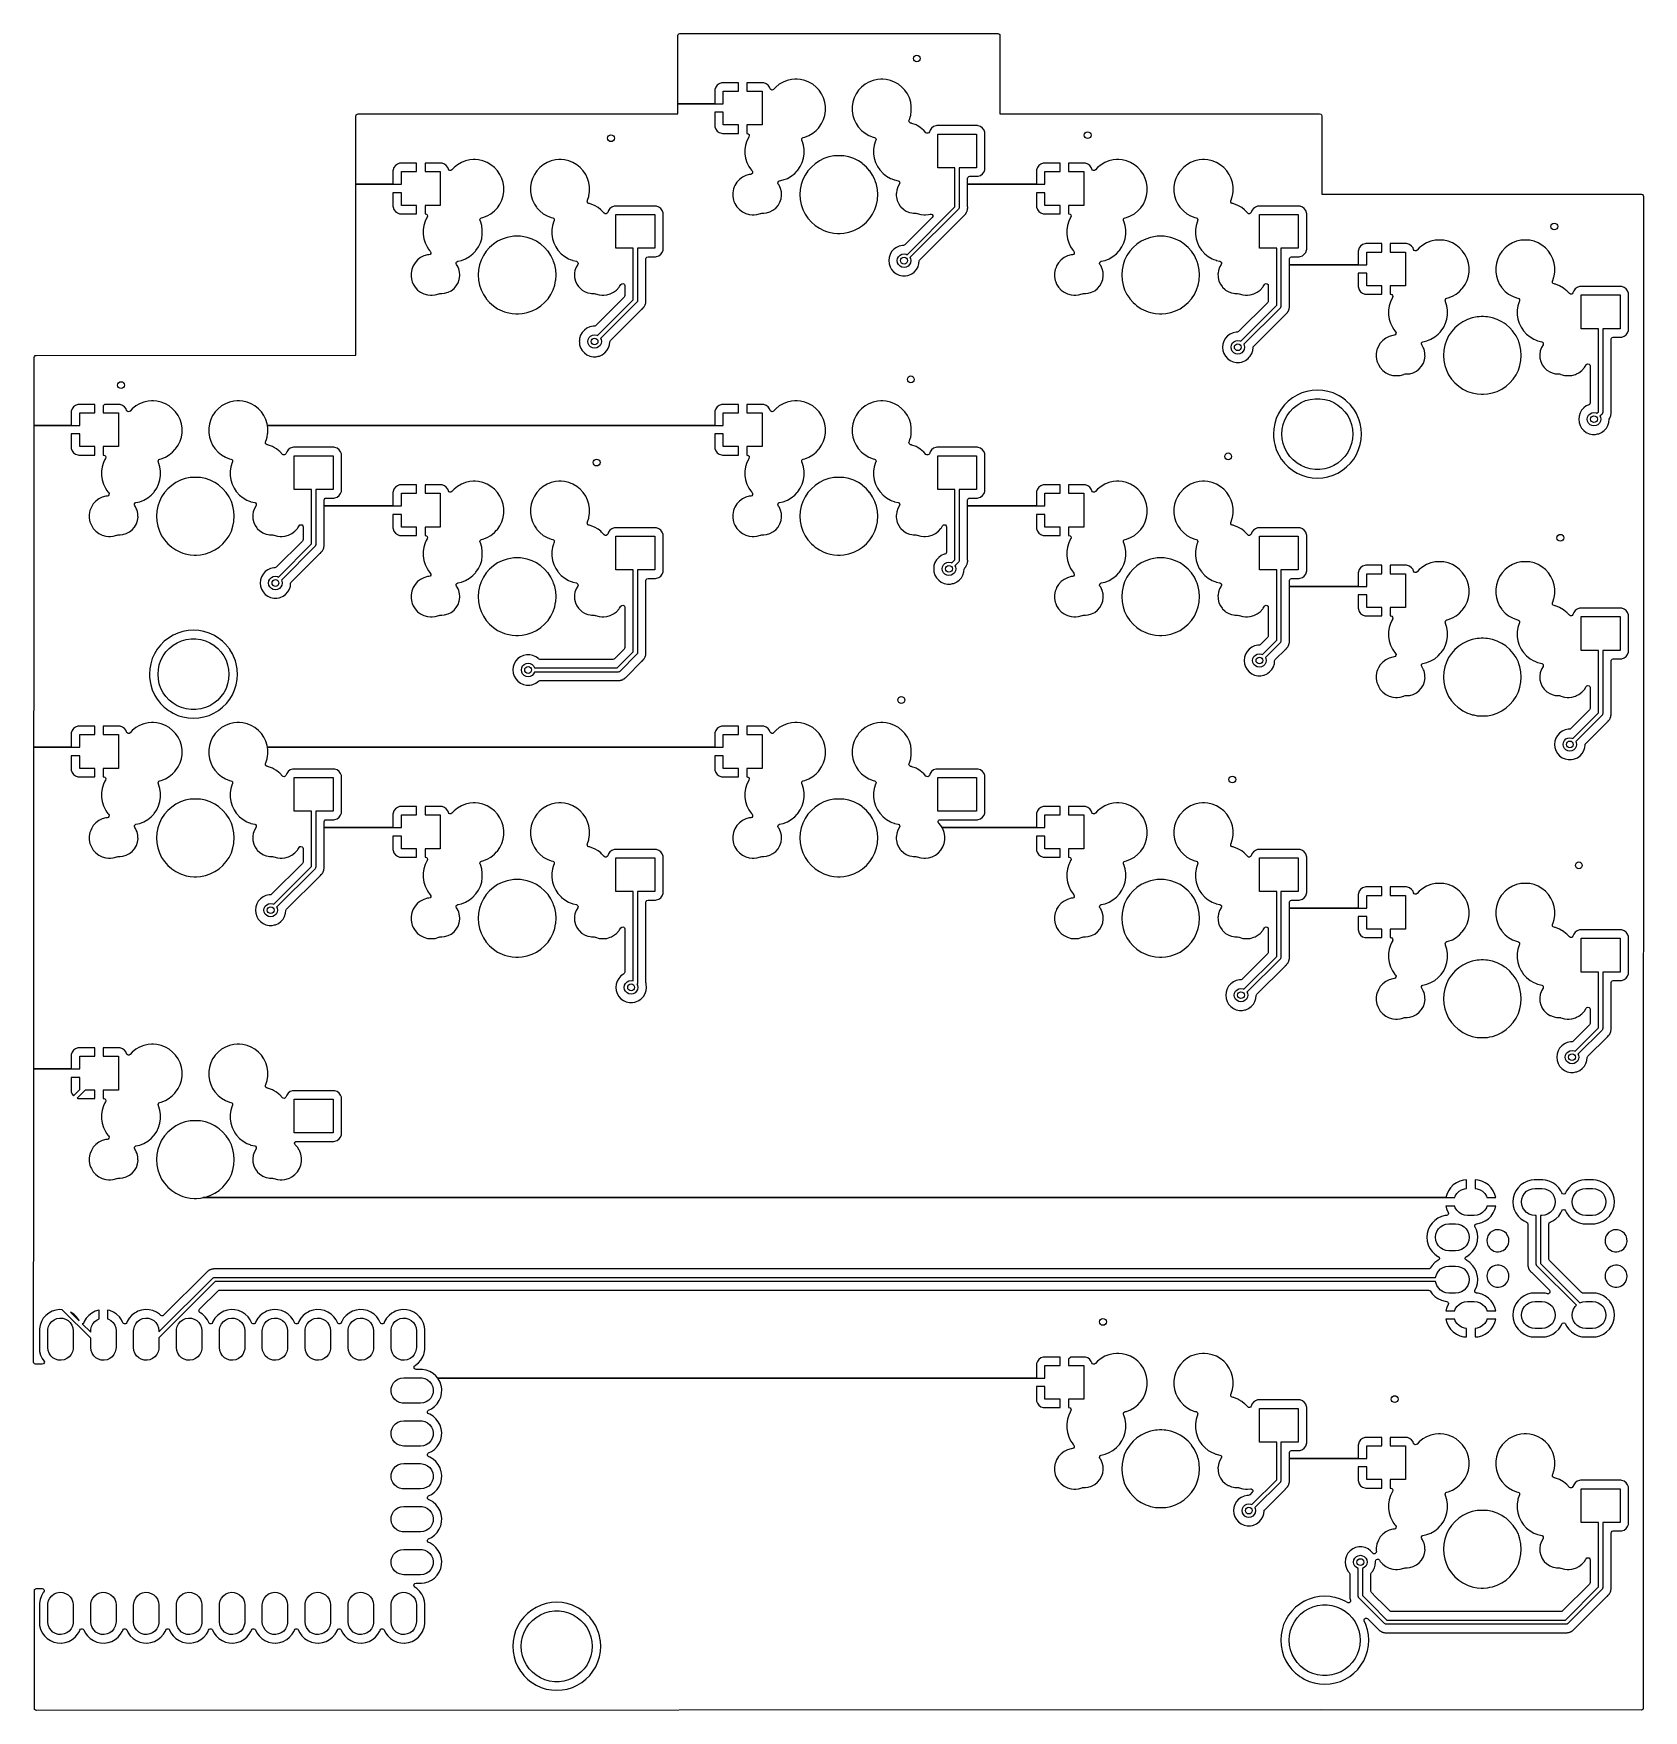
# Model space of a CAD drawing. Extents: x 144.2 to 239.5, y -132.7 to -33.4.
import ezdxf

# ---------------------------------------------------------------- set-up
doc = ezdxf.new("R2010")
doc.units = 0
doc.layers.add('BLACK', color=7, linetype='CONTINUOUS')

msp = doc.modelspace()

# ---------------------------------------------------------------- linework, layer by layer
at = {"layer": 'BLACK', "linetype": 'CONTINUOUS'}
for p, q in [((182.35, -33.5545), (182.367, -33.4925)), ((182.35, -37.596), (182.35, -33.5545)), ((182.367, -33.4925), (182.412, -33.4471)), ((182.412, -33.4471), (182.474, -33.4305)), ((182.474, -33.4305), (201.296, -33.4305)), ((201.296, -33.4305), (201.357, -33.4471)), ((201.357, -33.4471), (201.403, -33.4925)), ((201.403, -33.4925), (201.419, -33.5545)), ((201.419, -33.5545), (201.419, -38.1552)), ((184.538, -36.7386), (184.532, -36.7982)), ((184.589, -36.6039), (184.538, -36.7386)), ((184.675, -36.4888), (184.589, -36.6039)), ((184.79, -36.4026), (184.675, -36.4888)), ((184.925, -36.3524), (184.79, -36.4026)), ((184.984, -36.346), (184.925, -36.3524)), ((185.932, -36.346), (184.984, -36.346)), ((185.932, -36.846), (185.932, -36.346)), ((187.38, -36.346), (186.432, -36.346)), ((186.432, -36.346), (186.432, -36.846)), ((187.439, -36.3524), (187.38, -36.346)), ((187.574, -36.4026), (187.439, -36.3524)), ((187.689, -36.4888), (187.574, -36.4026)), ((187.775, -36.6039), (187.689, -36.4888)), ((187.811, -36.6986), (187.775, -36.6039)), ((187.847, -36.7497), (187.811, -36.6986)), ((188.018, -36.7396), (187.965, -36.7732)), ((188.148, -36.5992), (188.018, -36.7396)), ((188.353, -36.4356), (188.148, -36.5992)), ((188.58, -36.3044), (188.353, -36.4356)), ((188.825, -36.2086), (188.58, -36.3044)), ((189.08, -36.1502), (188.825, -36.2086)), ((189.277, -36.1355), (189.08, -36.1502)), ((189.407, -36.1355), (189.277, -36.1355)), ((189.277, -36.1355), (189.277, -36.1355)), ((189.604, -36.1502), (189.407, -36.1355)), ((189.407, -36.1355), (189.407, -36.1355)), ((189.859, -36.2086), (189.604, -36.1502)), ((190.104, -36.3044), (189.859, -36.2086)), ((190.331, -36.4356), (190.104, -36.3044)), ((190.536, -36.5992), (190.331, -36.4356)), ((190.331, -36.4356), (190.331, -36.4356)), ((190.714, -36.7915), (190.536, -36.5992)), ((190.536, -36.5992), (190.536, -36.5992)), ((190.536, -36.5992), (190.536, -36.5992)), ((193.228, -36.5992), (193.05, -36.7915)), ((193.433, -36.4356), (193.228, -36.5992)), ((193.66, -36.3044), (193.433, -36.4356)), ((193.905, -36.2086), (193.66, -36.3044)), ((194.16, -36.1502), (193.905, -36.2086)), ((194.357, -36.1355), (194.16, -36.1502)), ((194.487, -36.1355), (194.357, -36.1355)), ((194.357, -36.1355), (194.357, -36.1355)), ((194.684, -36.1502), (194.487, -36.1355)), ((194.487, -36.1355), (194.487, -36.1355)), ((194.939, -36.2086), (194.684, -36.1502)), ((195.184, -36.3044), (194.939, -36.2086)), ((195.411, -36.4356), (195.184, -36.3044)), ((195.616, -36.5992), (195.411, -36.4356)), ((195.411, -36.4356), (195.411, -36.4356)), ((195.794, -36.7915), (195.616, -36.5992)), ((195.616, -36.5992), (195.616, -36.5992)), ((195.616, -36.5992), (195.616, -36.5992)), ((182.35, -38.096), (182.35, -37.596)), ((182.35, -37.596), (184.532, -37.596)), ((184.532, -37.596), (182.35, -37.596)), ((184.532, -36.7982), (184.532, -37.596)), ((184.532, -37.596), (185.032, -37.596)), ((185.032, -37.596), (185.032, -36.846)), ((185.032, -36.846), (185.932, -36.846)), ((186.432, -36.846), (187.332, -36.846)), ((187.332, -36.846), (187.332, -38.846)), ((187.903, -36.7769), (187.847, -36.7497)), ((187.965, -36.7732), (187.903, -36.7769)), ((190.862, -37.0083), (190.714, -36.7915)), ((190.714, -36.7915), (190.714, -36.7915)), ((190.714, -36.7915), (190.714, -36.7915)), ((190.976, -37.2447), (190.862, -37.0083)), ((191.053, -37.4954), (190.976, -37.2447)), ((191.093, -37.7548), (191.053, -37.4954)), ((192.711, -37.4954), (192.671, -37.7548)), ((192.788, -37.2447), (192.711, -37.4954)), ((192.902, -37.0083), (192.788, -37.2447)), ((192.949, -36.9389), (192.902, -37.0083)), ((193.05, -36.7915), (192.949, -36.9389)), ((195.942, -37.0083), (195.794, -36.7915)), ((195.794, -36.7915), (195.794, -36.7915)), ((195.794, -36.7915), (195.794, -36.7915)), ((196.056, -37.2447), (195.942, -37.0083)), ((196.133, -37.4954), (196.056, -37.2447)), ((196.172, -37.7548), (196.133, -37.4954)), ((163.288, -42.3585), (163.29, -38.3143)), ((163.29, -38.3143), (163.307, -38.2524)), ((163.307, -38.2524), (163.352, -38.2071)), ((163.352, -38.2071), (163.414, -38.1904)), ((163.414, -38.1904), (182.325, -38.1805)), ((182.325, -38.1805), (182.326, -38.1806)), ((182.326, -38.1806), (182.35, -38.1805)), ((182.35, -38.1571), (182.35, -38.096)), ((182.351, -38.18), (182.35, -38.1571)), ((182.35, -38.1804), (182.351, -38.18)), ((182.35, -38.1805), (182.35, -38.1804)), ((182.35, -38.1805), (182.35, -38.1805)), ((182.35, -38.1805), (182.35, -38.1805)), ((182.35, -38.1805), (182.35, -38.1805)), ((182.351, -38.18), (182.351, -38.18)), ((185.032, -38.096), (184.532, -38.096)), ((184.532, -38.096), (184.532, -38.8938)), ((185.032, -38.846), (185.032, -38.096)), ((190.862, -38.7637), (190.976, -38.5273)), ((190.976, -38.5273), (191.053, -38.2766)), ((191.053, -38.2766), (191.093, -38.0172)), ((191.093, -38.0172), (191.093, -37.7548)), ((192.671, -37.7548), (192.671, -38.0172)), ((192.671, -38.0172), (192.711, -38.2766)), ((192.711, -38.2766), (192.788, -38.5273)), ((192.788, -38.5273), (192.902, -38.7637)), ((196.03, -38.6088), (196.043, -38.555)), ((196.043, -38.6626), (196.03, -38.6088)), ((196.043, -38.555), (196.056, -38.5273)), ((196.077, -38.7058), (196.043, -38.6626)), ((196.056, -38.5273), (196.122, -38.3143)), ((196.127, -38.7297), (196.077, -38.7058)), ((196.122, -38.3143), (196.133, -38.2766)), ((196.173, -38.7402), (196.127, -38.7297)), ((196.133, -38.2766), (196.172, -38.0172)), ((196.172, -38.0172), (196.172, -37.7548)), ((201.419, -38.1552), (201.419, -38.1554)), ((201.419, -38.1554), (201.419, -38.18)), ((201.419, -38.18), (201.419, -38.18)), ((201.419, -38.18), (201.419, -38.1801)), ((201.419, -38.1801), (201.42, -38.1804)), ((201.42, -38.1804), (201.42, -38.1804)), ((201.42, -38.1804), (201.42, -38.1804)), ((201.42, -38.1804), (201.42, -38.1805)), ((201.42, -38.1805), (201.42, -38.1805)), ((201.42, -38.1805), (201.42, -38.1805)), ((201.42, -38.1805), (201.445, -38.1805)), ((201.445, -38.1805), (201.445, -38.1805)), ((201.445, -38.1805), (201.445, -38.1805)), ((201.445, -38.1805), (219.241, -38.1899)), ((219.241, -38.1899), (220.346, -38.1904)), ((220.346, -38.1904), (220.408, -38.2071)), ((220.408, -38.2071), (220.453, -38.2525)), ((220.453, -38.2525), (220.469, -38.3144)), ((220.469, -38.3144), (220.469, -42.9252)), ((184.532, -38.8938), (184.538, -38.9534)), ((184.538, -38.9534), (184.589, -39.0881)), ((184.589, -39.0881), (184.675, -39.2032)), ((184.675, -39.2032), (184.79, -39.2894)), ((184.79, -39.2894), (184.925, -39.3396)), ((184.925, -39.3396), (184.984, -39.346)), ((184.984, -39.346), (185.932, -39.346)), ((185.932, -38.846), (185.032, -38.846)), ((185.932, -39.346), (185.932, -38.846)), ((187.332, -38.846), (186.432, -38.846)), ((186.432, -38.846), (186.432, -39.346)), ((186.432, -39.346), (186.455, -39.346)), ((186.524, -39.6062), (186.438, -39.7847)), ((186.455, -39.346), (186.519, -39.3638)), ((186.519, -39.3638), (186.565, -39.4121)), ((186.552, -39.5483), (186.524, -39.6062)), ((186.554, -39.5455), (186.552, -39.5483)), ((186.558, -39.5399), (186.554, -39.5455)), ((186.579, -39.477), (186.558, -39.5399)), ((186.565, -39.4121), (186.579, -39.477)), ((189.68, -39.7032), (189.693, -39.6494)), ((189.693, -39.757), (189.68, -39.7032)), ((189.693, -39.6494), (189.727, -39.6062)), ((189.727, -39.6062), (189.777, -39.5823)), ((189.777, -39.5823), (189.859, -39.5634)), ((189.859, -39.5634), (190.104, -39.4676)), ((190.104, -39.4676), (190.331, -39.3364)), ((190.331, -39.3364), (190.536, -39.1728)), ((190.536, -39.1728), (190.67, -39.0285)), ((190.67, -39.0285), (190.714, -38.9805)), ((190.714, -38.9805), (190.862, -38.7637)), ((190.714, -38.9805), (190.714, -38.9805)), ((190.714, -38.9805), (190.714, -38.9805)), ((192.902, -38.7637), (193.031, -38.9534)), ((193.031, -38.9534), (193.05, -38.9805)), ((193.05, -38.9805), (193.228, -39.1728)), ((193.228, -39.1728), (193.228, -39.1728)), ((193.228, -39.1728), (193.433, -39.3364)), ((193.433, -39.3364), (193.66, -39.4676)), ((193.66, -39.4676), (193.905, -39.5634)), ((193.905, -39.5634), (193.987, -39.5823)), ((193.987, -39.5823), (194.037, -39.6062)), ((194.037, -39.6062), (194.071, -39.6494)), ((194.071, -39.6494), (194.084, -39.7032)), ((194.084, -39.7032), (194.071, -39.757)), ((196.209, -38.7486), (196.173, -38.7402)), ((196.454, -38.8444), (196.209, -38.7486)), ((196.209, -38.7486), (196.209, -38.7486)), ((196.209, -38.7486), (196.209, -38.7486)), ((196.515, -38.8796), (196.454, -38.8444)), ((196.454, -38.8444), (196.454, -38.8444)), ((196.454, -38.8444), (196.454, -38.8444)), ((196.681, -38.9756), (196.515, -38.8796)), ((196.822, -39.0881), (196.681, -38.9756)), ((196.886, -39.1392), (196.822, -39.0881)), ((197.037, -39.3022), (196.886, -39.1392)), ((197.09, -39.3359), (197.037, -39.3022)), ((197.152, -39.3395), (197.09, -39.3359)), ((197.208, -39.3124), (197.152, -39.3395)), ((197.244, -39.2612), (197.208, -39.3124)), ((197.288, -39.1437), (197.244, -39.2612)), ((197.374, -39.0285), (197.288, -39.1437)), ((197.49, -38.9422), (197.374, -39.0285)), ((197.625, -38.8919), (197.49, -38.9422)), ((197.684, -38.8855), (197.625, -38.8919)), ((200.08, -38.8855), (197.684, -38.8855)), ((197.732, -41.386), (197.732, -39.386)), ((197.732, -39.386), (200.032, -39.386)), ((200.032, -39.386), (200.032, -41.386)), ((200.139, -38.8919), (200.08, -38.8855)), ((200.08, -38.8855), (200.08, -38.8855)), ((200.274, -38.9422), (200.139, -38.8919)), ((200.39, -39.0285), (200.274, -38.9422)), ((200.476, -39.1437), (200.39, -39.0285)), ((200.526, -39.2785), (200.476, -39.1437)), ((200.532, -39.3381), (200.526, -39.2785)), ((200.532, -41.4339), (200.532, -39.3381)), ((186.361, -40.0354), (186.321, -40.2948)), ((186.321, -40.2948), (186.321, -40.5572)), ((186.321, -40.5572), (186.361, -40.8166)), ((186.438, -39.7847), (186.361, -40.0354)), ((189.706, -39.7847), (189.693, -39.757)), ((189.783, -40.0354), (189.706, -39.7847)), ((189.822, -40.2948), (189.783, -40.0354)), ((189.783, -40.8166), (189.822, -40.5572)), ((189.822, -40.5572), (189.822, -40.2948)), ((191.581, -40.6803), (191.285, -40.7391)), ((191.686, -40.6734), (191.581, -40.6803)), ((191.807, -40.6655), (191.686, -40.6734)), ((191.957, -40.6655), (191.807, -40.6655)), ((192.086, -40.6739), (191.957, -40.6655)), ((192.183, -40.6803), (192.086, -40.6739)), ((192.479, -40.7391), (192.183, -40.6803)), ((193.981, -40.0354), (193.941, -40.2948)), ((193.941, -40.2948), (193.941, -40.5572)), ((193.941, -40.5572), (193.981, -40.8166)), ((194.058, -39.7847), (193.981, -40.0354)), ((194.071, -39.757), (194.058, -39.7847)), ((194.058, -39.7847), (194.058, -39.7847)), ((165.488, -41.5011), (165.482, -41.5607)), ((165.482, -41.5607), (165.482, -42.3585)), ((165.539, -41.3664), (165.488, -41.5011)), ((165.625, -41.2513), (165.539, -41.3664)), ((165.74, -41.1651), (165.625, -41.2513)), ((165.875, -41.1149), (165.74, -41.1651)), ((165.934, -41.1085), (165.875, -41.1149)), ((166.882, -41.1085), (165.934, -41.1085)), ((165.982, -42.3585), (165.982, -41.6085)), ((165.982, -41.6085), (166.882, -41.6085)), ((166.882, -41.6085), (166.882, -41.1085)), ((168.33, -41.1085), (167.382, -41.1085)), ((167.382, -41.1085), (167.382, -41.6085)), ((167.382, -41.6085), (168.282, -41.6085)), ((168.282, -41.6085), (168.282, -43.6085)), ((168.389, -41.1149), (168.33, -41.1085)), ((168.524, -41.1651), (168.389, -41.1149)), ((168.639, -41.2513), (168.524, -41.1651)), ((168.725, -41.3664), (168.639, -41.2513)), ((168.761, -41.4611), (168.725, -41.3664)), ((168.797, -41.5122), (168.761, -41.4611)), ((168.853, -41.5394), (168.797, -41.5122)), ((168.915, -41.5357), (168.853, -41.5394)), ((168.968, -41.5021), (168.915, -41.5357)), ((169.098, -41.3617), (168.968, -41.5021)), ((169.303, -41.1981), (169.098, -41.3617)), ((169.53, -41.0669), (169.303, -41.1981)), ((169.775, -40.9711), (169.53, -41.0669)), ((170.03, -40.9127), (169.775, -40.9711)), ((170.227, -40.898), (170.03, -40.9127)), ((170.357, -40.898), (170.227, -40.898)), ((170.227, -40.898), (170.227, -40.898)), ((170.554, -40.9127), (170.357, -40.898)), ((170.357, -40.898), (170.357, -40.898)), ((170.809, -40.9711), (170.554, -40.9127)), ((171.054, -41.0669), (170.809, -40.9711)), ((171.054, -41.0673), (171.054, -41.0669)), ((171.054, -41.0669), (171.054, -41.0669)), ((171.054, -41.0669), (171.054, -41.0669)), ((171.281, -41.1981), (171.054, -41.0673)), ((171.486, -41.3617), (171.281, -41.1981)), ((171.281, -41.1981), (171.281, -41.1981)), ((171.664, -41.554), (171.486, -41.3617)), ((171.486, -41.3617), (171.486, -41.3617)), ((171.486, -41.3617), (171.486, -41.3617)), ((171.812, -41.7708), (171.664, -41.554)), ((171.664, -41.554), (171.664, -41.554)), ((171.664, -41.554), (171.664, -41.554)), ((173.95, -41.6263), (173.852, -41.7708)), ((174, -41.554), (173.95, -41.6263)), ((174.178, -41.3617), (174, -41.554)), ((174.383, -41.1981), (174.178, -41.3617)), ((174.61, -41.0669), (174.383, -41.1981)), ((174.855, -40.9711), (174.61, -41.0669)), ((175.11, -40.9127), (174.855, -40.9711)), ((175.307, -40.898), (175.11, -40.9127)), ((175.437, -40.898), (175.307, -40.898)), ((175.307, -40.898), (175.307, -40.898)), ((175.634, -40.9127), (175.437, -40.898)), ((175.437, -40.898), (175.437, -40.898)), ((175.889, -40.9711), (175.634, -40.9127)), ((176.134, -41.0669), (175.889, -40.9711)), ((176.134, -41.0673), (176.134, -41.0669)), ((176.134, -41.0669), (176.134, -41.0669)), ((176.134, -41.0669), (176.134, -41.0669)), ((176.361, -41.1981), (176.134, -41.0673)), ((176.566, -41.3617), (176.361, -41.1981)), ((176.361, -41.1981), (176.361, -41.1981)), ((176.744, -41.554), (176.566, -41.3617)), ((176.566, -41.3617), (176.566, -41.3617)), ((176.566, -41.3617), (176.566, -41.3617)), ((176.892, -41.7708), (176.744, -41.554)), ((176.744, -41.554), (176.744, -41.554)), ((176.744, -41.554), (176.744, -41.554)), ((186.361, -40.8166), (186.438, -41.0673)), ((186.438, -41.0673), (186.552, -41.3037)), ((186.552, -41.3037), (186.641, -41.4339)), ((186.641, -41.4339), (186.7, -41.5205)), ((186.7, -41.5205), (186.741, -41.5655)), ((186.766, -41.6942), (186.725, -41.7487)), ((186.741, -41.5655), (186.772, -41.6263)), ((186.772, -41.6263), (186.766, -41.6942)), ((189.266, -41.7128), (189.413, -41.554)), ((189.413, -41.554), (189.444, -41.5205)), ((189.444, -41.5205), (189.592, -41.3037)), ((189.444, -41.5205), (189.444, -41.5205)), ((189.444, -41.5205), (189.444, -41.5205)), ((189.592, -41.3037), (189.706, -41.0673)), ((189.706, -41.0673), (189.783, -40.8166)), ((190.053, -41.5625), (189.885, -41.8133)), ((190.252, -41.3358), (190.053, -41.5625)), ((190.479, -41.137), (190.252, -41.3358)), ((190.729, -40.9694), (190.479, -41.137)), ((191, -40.8361), (190.729, -40.9694)), ((191.285, -40.7391), (191, -40.8361)), ((192.764, -40.8361), (192.479, -40.7391)), ((193.035, -40.9694), (192.764, -40.8361)), ((193.252, -41.1149), (193.035, -40.9694)), ((193.285, -41.137), (193.252, -41.1149)), ((193.512, -41.3358), (193.285, -41.137)), ((193.704, -41.554), (193.512, -41.3358)), ((193.711, -41.5625), (193.704, -41.554)), ((193.879, -41.8133), (193.711, -41.5625)), ((193.981, -40.8166), (194.058, -41.0673)), ((194.058, -41.0673), (194.172, -41.3037)), ((194.172, -41.3037), (194.301, -41.4935)), ((194.301, -41.4935), (194.32, -41.5205)), ((194.32, -41.5205), (194.498, -41.7128)), ((198.757, -41.386), (197.732, -41.386)), ((198.757, -43.6862), (198.757, -41.386)), ((200.032, -41.386), (199.007, -41.386)), ((199.007, -41.386), (199.007, -43.738)), ((200.39, -41.7435), (200.476, -41.6283)), ((200.476, -41.6283), (200.526, -41.4935)), ((200.526, -41.4935), (200.532, -41.4339)), ((203.588, -41.5011), (203.582, -41.5607)), ((203.582, -41.5607), (203.582, -42.3585)), ((203.639, -41.3664), (203.588, -41.5011)), ((203.725, -41.2513), (203.639, -41.3664)), ((203.84, -41.1651), (203.725, -41.2513)), ((203.975, -41.1149), (203.84, -41.1651)), ((204.034, -41.1085), (203.975, -41.1149)), ((204.982, -41.1085), (204.034, -41.1085)), ((204.082, -42.3585), (204.082, -41.6085)), ((204.082, -41.6085), (204.982, -41.6085)), ((204.982, -41.6085), (204.982, -41.1085)), ((206.43, -41.1085), (205.482, -41.1085)), ((205.482, -41.1085), (205.482, -41.6085)), ((205.482, -41.6085), (206.382, -41.6085)), ((206.382, -41.6085), (206.382, -43.6085)), ((206.489, -41.1149), (206.43, -41.1085)), ((206.624, -41.1651), (206.489, -41.1149)), ((206.739, -41.2513), (206.624, -41.1651)), ((206.825, -41.3664), (206.739, -41.2513)), ((206.861, -41.4611), (206.825, -41.3664)), ((206.897, -41.5122), (206.861, -41.4611)), ((206.953, -41.5394), (206.897, -41.5122)), ((207.015, -41.5357), (206.953, -41.5394)), ((207.068, -41.5021), (207.015, -41.5357)), ((207.198, -41.3617), (207.068, -41.5021)), ((207.403, -41.1981), (207.198, -41.3617)), ((207.63, -41.0669), (207.403, -41.1981)), ((207.875, -40.9711), (207.63, -41.0669)), ((208.13, -40.9127), (207.875, -40.9711)), ((208.327, -40.898), (208.13, -40.9127)), ((208.457, -40.898), (208.327, -40.898)), ((208.327, -40.898), (208.327, -40.898)), ((208.654, -40.9127), (208.457, -40.898)), ((208.457, -40.898), (208.457, -40.898)), ((208.909, -40.9711), (208.654, -40.9127)), ((209.154, -41.0669), (208.909, -40.9711)), ((209.154, -41.0673), (209.154, -41.0669)), ((209.154, -41.0669), (209.154, -41.0669)), ((209.154, -41.0669), (209.154, -41.0669)), ((209.381, -41.1981), (209.154, -41.0673)), ((209.586, -41.3617), (209.381, -41.1981)), ((209.381, -41.1981), (209.381, -41.1981)), ((209.764, -41.554), (209.586, -41.3617)), ((209.586, -41.3617), (209.586, -41.3617)), ((209.586, -41.3617), (209.586, -41.3617)), ((209.912, -41.7708), (209.764, -41.554)), ((209.764, -41.554), (209.764, -41.554)), ((209.764, -41.554), (209.764, -41.554)), ((212.05, -41.6263), (211.952, -41.7708)), ((212.1, -41.554), (212.05, -41.6263)), ((212.278, -41.3617), (212.1, -41.554)), ((212.483, -41.1981), (212.278, -41.3617)), ((212.71, -41.0669), (212.483, -41.1981)), ((212.955, -40.9711), (212.71, -41.0669)), ((213.21, -40.9127), (212.955, -40.9711)), ((213.407, -40.898), (213.21, -40.9127)), ((213.537, -40.898), (213.407, -40.898)), ((213.407, -40.898), (213.407, -40.898)), ((213.734, -40.9127), (213.537, -40.898)), ((213.537, -40.898), (213.537, -40.898)), ((213.989, -40.9711), (213.734, -40.9127)), ((214.234, -41.0669), (213.989, -40.9711)), ((214.234, -41.0673), (214.234, -41.0669)), ((214.234, -41.0669), (214.234, -41.0669)), ((214.234, -41.0669), (214.234, -41.0669)), ((214.461, -41.1981), (214.234, -41.0673)), ((214.666, -41.3617), (214.461, -41.1981)), ((214.461, -41.1981), (214.461, -41.1981)), ((214.844, -41.554), (214.666, -41.3617)), ((214.666, -41.3617), (214.666, -41.3617)), ((214.666, -41.3617), (214.666, -41.3617)), ((214.992, -41.7708), (214.844, -41.554)), ((214.844, -41.554), (214.844, -41.554)), ((214.844, -41.554), (214.844, -41.554)), ((163.287, -42.8585), (163.288, -42.3585)), ((163.288, -42.3585), (165.482, -42.3585)), ((165.482, -42.3585), (163.288, -42.3585)), ((165.482, -42.3585), (165.982, -42.3585)), ((171.926, -42.0072), (171.812, -41.7708)), ((172.003, -42.2579), (171.926, -42.0072)), ((172.042, -42.5173), (172.003, -42.2579)), ((172.042, -42.7797), (172.042, -42.5173)), ((173.661, -42.2579), (173.621, -42.5173)), ((173.621, -42.5173), (173.621, -42.7797)), ((173.738, -42.0072), (173.661, -42.2579)), ((173.852, -41.7708), (173.738, -42.0072)), ((177.006, -42.0072), (176.892, -41.7708)), ((177.083, -42.2579), (177.006, -42.0072)), ((177.123, -42.5173), (177.083, -42.2579)), ((177.123, -42.7797), (177.123, -42.5173)), ((185.642, -42.6361), (185.601, -42.8548)), ((185.688, -42.5173), (185.642, -42.6361)), ((185.723, -42.4286), (185.688, -42.5173)), ((185.84, -42.2394), (185.723, -42.4286)), ((185.99, -42.075), (185.84, -42.2394)), ((186.167, -41.9409), (185.99, -42.075)), ((186.366, -41.8418), (186.167, -41.9409)), ((186.58, -41.7809), (186.366, -41.8418)), ((186.662, -41.7733), (186.58, -41.7809)), ((186.725, -41.7487), (186.662, -41.7733)), ((188.27, -42.2911), (188.278, -42.2312)), ((188.292, -42.3473), (188.27, -42.2911)), ((188.278, -42.2312), (188.312, -42.1818)), ((188.339, -42.4132), (188.292, -42.3473)), ((188.312, -42.1818), (188.366, -42.1545)), ((188.339, -42.4133), (188.339, -42.4132)), ((188.339, -42.4132), (188.339, -42.4132)), ((188.382, -42.5068), (188.339, -42.4133)), ((188.366, -42.1545), (188.589, -42.1034)), ((188.427, -42.6044), (188.382, -42.5068)), ((188.476, -42.8087), (188.427, -42.6044)), ((188.589, -42.1034), (188.834, -42.0076)), ((188.834, -42.0076), (189.061, -41.8764)), ((189.061, -41.8764), (189.266, -41.7128)), ((189.596, -42.6651), (189.577, -42.966)), ((189.655, -42.3693), (189.596, -42.6651)), ((189.752, -42.0837), (189.655, -42.3693)), ((189.885, -41.8133), (189.752, -42.0837)), ((194.012, -42.0837), (193.879, -41.8133)), ((194.038, -42.1618), (194.012, -42.0837)), ((194.109, -42.3693), (194.038, -42.1618)), ((194.168, -42.6651), (194.109, -42.3693)), ((194.187, -42.966), (194.168, -42.6651)), ((194.498, -41.7128), (194.498, -41.7128)), ((194.498, -41.7128), (194.703, -41.8764)), ((194.703, -41.8764), (194.93, -42.0076)), ((194.93, -42.0076), (195.024, -42.0444)), ((195.024, -42.0444), (195.151, -42.094)), ((195.151, -42.094), (195.175, -42.1034)), ((195.175, -42.1034), (195.395, -42.1537)), ((195.376, -42.5068), (195.308, -42.7054)), ((195.475, -42.3366), (195.376, -42.5068)), ((195.395, -42.1537), (195.446, -42.1791)), ((195.446, -42.1791), (195.481, -42.225)), ((195.491, -42.2815), (195.475, -42.3366)), ((195.481, -42.225), (195.491, -42.2815)), ((199.507, -42.0105), (199.524, -41.9485)), ((199.507, -42.3585), (199.507, -42.0105)), ((199.507, -42.8585), (199.507, -42.3585)), ((199.507, -42.3585), (203.582, -42.3585)), ((203.582, -42.3585), (199.507, -42.3585)), ((199.524, -41.9485), (199.57, -41.9031)), ((199.57, -41.9031), (199.631, -41.8865)), ((199.631, -41.8865), (200.08, -41.8865)), ((200.08, -41.8865), (200.139, -41.8801)), ((200.08, -41.8865), (200.08, -41.8865)), ((200.139, -41.8801), (200.274, -41.8298)), ((200.274, -41.8298), (200.39, -41.7435)), ((203.582, -42.3585), (204.082, -42.3585)), ((210.026, -42.0072), (209.912, -41.7708)), ((210.103, -42.2579), (210.026, -42.0072)), ((210.142, -42.5173), (210.103, -42.2579)), ((210.142, -42.7797), (210.142, -42.5173)), ((211.761, -42.2579), (211.721, -42.5173)), ((211.721, -42.5173), (211.721, -42.7797)), ((211.838, -42.0072), (211.761, -42.2579)), ((211.952, -41.7708), (211.838, -42.0072)), ((215.106, -42.0072), (214.992, -41.7708)), ((215.183, -42.2579), (215.106, -42.0072)), ((215.222, -42.5173), (215.183, -42.2579)), ((215.222, -42.7797), (215.222, -42.5173)), ((163.284, -47.8397), (163.287, -42.8585)), ((165.982, -42.8585), (165.482, -42.8585)), ((165.482, -42.8585), (165.482, -43.6563)), ((165.482, -43.6563), (165.488, -43.7159)), ((165.982, -43.6085), (165.982, -42.8585)), ((166.882, -43.6085), (165.982, -43.6085)), ((166.882, -44.1085), (166.882, -43.6085)), ((168.282, -43.6085), (167.382, -43.6085)), ((167.382, -43.6085), (167.382, -44.1085)), ((171.664, -43.743), (171.812, -43.5262)), ((171.812, -43.5262), (171.926, -43.2898)), ((171.926, -43.2898), (172.003, -43.0391)), ((172.003, -43.0391), (172.042, -42.7797)), ((173.621, -42.7797), (173.661, -43.0391)), ((173.661, -43.0391), (173.738, -43.2898)), ((173.738, -43.2898), (173.852, -43.5262)), ((173.852, -43.5262), (173.976, -43.7085)), ((176.98, -43.3713), (176.993, -43.3175)), ((176.993, -43.4251), (176.98, -43.3713)), ((176.993, -43.3175), (177.006, -43.2898)), ((177.027, -43.4683), (176.993, -43.4251)), ((177.006, -43.2898), (177.072, -43.0772)), ((177.077, -43.4922), (177.027, -43.4683)), ((177.072, -43.0772), (177.083, -43.0391)), ((177.123, -43.5027), (177.077, -43.4922)), ((177.083, -43.0391), (177.123, -42.7797)), ((177.159, -43.5111), (177.123, -43.5027)), ((177.404, -43.6069), (177.159, -43.5111)), ((177.159, -43.5111), (177.159, -43.5111)), ((177.159, -43.5111), (177.159, -43.5111)), ((177.404, -43.6073), (177.404, -43.6069)), ((177.404, -43.6069), (177.404, -43.6069)), ((177.404, -43.6069), (177.404, -43.6069)), ((177.631, -43.7381), (177.404, -43.6073)), ((178.575, -43.6544), (178.44, -43.7047)), ((178.634, -43.648), (178.575, -43.6544)), ((181.03, -43.648), (178.634, -43.648)), ((181.089, -43.6544), (181.03, -43.648)), ((181.03, -43.648), (181.03, -43.648)), ((181.224, -43.7047), (181.089, -43.6544)), ((185.601, -42.8548), (185.601, -43.0772)), ((185.601, -43.0772), (185.642, -43.2959)), ((185.642, -43.2959), (185.672, -43.3713)), ((185.672, -43.3713), (185.723, -43.5034)), ((185.723, -43.5034), (185.84, -43.6926)), ((185.84, -43.6926), (185.99, -43.857)), ((188.145, -43.7661), (188.283, -43.6073)), ((188.283, -43.6073), (188.388, -43.4252)), ((188.388, -43.4252), (188.456, -43.2266)), ((188.456, -43.2266), (188.486, -43.0186)), ((188.484, -42.966), (188.476, -42.8087)), ((188.486, -43.0186), (188.484, -42.966)), ((189.577, -42.966), (189.596, -43.2669)), ((189.596, -43.2669), (189.655, -43.5627)), ((189.655, -43.5627), (189.752, -43.8483)), ((194.012, -43.8483), (194.109, -43.5627)), ((194.109, -43.5627), (194.163, -43.2898)), ((194.163, -43.2898), (194.168, -43.2669)), ((194.168, -43.2669), (194.187, -42.966)), ((194.168, -43.2669), (194.168, -43.2669)), ((194.168, -43.2669), (194.168, -43.2669)), ((195.286, -42.8585), (195.278, -42.9134)), ((195.278, -42.9134), (195.284, -43.0391)), ((195.284, -43.0391), (195.288, -43.1233)), ((195.308, -42.7054), (195.286, -42.8585)), ((195.288, -43.1233), (195.337, -43.3276)), ((195.337, -43.3276), (195.425, -43.5188)), ((195.425, -43.5188), (195.517, -43.648)), ((195.517, -43.648), (195.547, -43.69)), ((195.547, -43.69), (195.699, -43.835)), ((195.917, -46.5266), (198.757, -43.6862)), ((199.507, -43.7027), (199.507, -42.8585)), ((204.082, -42.8585), (203.582, -42.8585)), ((203.582, -42.8585), (203.582, -43.6563)), ((203.582, -43.6563), (203.588, -43.7159)), ((204.082, -43.6085), (204.082, -42.8585)), ((204.982, -43.6085), (204.082, -43.6085)), ((204.982, -44.1085), (204.982, -43.6085)), ((206.382, -43.6085), (205.482, -43.6085)), ((205.482, -43.6085), (205.482, -44.1085)), ((209.764, -43.743), (209.912, -43.5262)), ((209.912, -43.5262), (210.026, -43.2898)), ((210.026, -43.2898), (210.103, -43.0391)), ((210.103, -43.0391), (210.142, -42.7797)), ((211.721, -42.7797), (211.761, -43.0391)), ((211.761, -43.0391), (211.838, -43.2898)), ((211.838, -43.2898), (211.952, -43.5262)), ((211.952, -43.5262), (212.076, -43.7085)), ((215.08, -43.3713), (215.093, -43.3175)), ((215.093, -43.4251), (215.08, -43.3713)), ((215.093, -43.3175), (215.106, -43.2898)), ((215.127, -43.4683), (215.093, -43.4251)), ((215.106, -43.2898), (215.172, -43.0772)), ((215.177, -43.4922), (215.127, -43.4683)), ((215.172, -43.0772), (215.183, -43.0391)), ((215.223, -43.5027), (215.177, -43.4922)), ((215.183, -43.0391), (215.222, -42.7797)), ((215.259, -43.5111), (215.223, -43.5027)), ((215.504, -43.6069), (215.259, -43.5111)), ((215.259, -43.5111), (215.259, -43.5111)), ((215.259, -43.5111), (215.259, -43.5111)), ((215.504, -43.6073), (215.504, -43.6069)), ((215.504, -43.6069), (215.504, -43.6069)), ((215.504, -43.6069), (215.504, -43.6069)), ((215.731, -43.7381), (215.504, -43.6073)), ((216.675, -43.6544), (216.54, -43.7047)), ((216.734, -43.648), (216.675, -43.6544)), ((219.13, -43.648), (216.734, -43.648)), ((219.189, -43.6544), (219.13, -43.648)), ((219.13, -43.648), (219.13, -43.648)), ((219.324, -43.7047), (219.189, -43.6544)), ((220.469, -42.9252), (220.469, -42.9254)), ((220.469, -42.9254), (220.469, -42.95)), ((220.469, -42.95), (220.469, -42.9501)), ((220.469, -42.9501), (220.47, -42.9504)), ((220.47, -42.9504), (220.47, -42.9504)), ((220.47, -42.9504), (220.47, -42.9504)), ((220.47, -42.9504), (220.47, -42.9505)), ((220.47, -42.9505), (220.47, -42.9505)), ((220.47, -42.9505), (220.47, -42.9505)), ((220.47, -42.9505), (220.495, -42.9505)), ((220.495, -42.9505), (220.495, -42.9505)), ((220.495, -42.9505), (220.495, -42.9505)), ((220.495, -42.9505), (239.395, -42.9505)), ((239.395, -42.9505), (239.457, -42.9671)), ((239.457, -42.9671), (239.503, -43.0125)), ((239.503, -43.0125), (239.519, -43.0745)), ((239.519, -43.0745), (239.51, -132.595)), ((165.488, -43.7159), (165.539, -43.8506)), ((165.539, -43.8506), (165.625, -43.9657)), ((165.625, -43.9657), (165.74, -44.0519)), ((165.74, -44.0519), (165.875, -44.1021)), ((165.875, -44.1021), (165.934, -44.1085)), ((165.934, -44.1085), (166.882, -44.1085)), ((167.388, -44.5472), (167.311, -44.7979)), ((167.382, -44.1085), (167.405, -44.1085)), ((167.474, -44.3687), (167.388, -44.5472)), ((167.405, -44.1085), (167.469, -44.1263)), ((167.469, -44.1263), (167.515, -44.1746)), ((167.502, -44.3108), (167.474, -44.3687)), ((167.504, -44.308), (167.502, -44.3108)), ((167.508, -44.3024), (167.504, -44.308)), ((167.529, -44.2395), (167.508, -44.3024)), ((167.515, -44.1746), (167.529, -44.2395)), ((170.63, -44.4657), (170.643, -44.4119)), ((170.643, -44.5195), (170.63, -44.4657)), ((170.643, -44.4119), (170.677, -44.3687)), ((170.656, -44.5472), (170.643, -44.5195)), ((170.733, -44.7979), (170.656, -44.5472)), ((170.677, -44.3687), (170.727, -44.3448)), ((170.727, -44.3448), (170.809, -44.3259)), ((170.809, -44.3259), (171.054, -44.2301)), ((171.054, -44.2301), (171.281, -44.0989)), ((171.281, -44.0989), (171.486, -43.9353)), ((171.486, -43.9353), (171.623, -43.7872)), ((171.623, -43.7872), (171.664, -43.743)), ((171.664, -43.743), (171.664, -43.743)), ((171.664, -43.743), (171.664, -43.743)), ((173.976, -43.7085), (174, -43.743)), ((174, -43.743), (174.158, -43.9139)), ((174.158, -43.9139), (174.178, -43.9353)), ((174.178, -43.9353), (174.383, -44.0989)), ((174.383, -44.0989), (174.61, -44.2301)), ((174.61, -44.2301), (174.855, -44.3259)), ((174.855, -44.3259), (174.937, -44.3448)), ((175.008, -44.5472), (174.931, -44.795)), ((174.937, -44.3448), (174.987, -44.3687)), ((174.987, -44.3687), (175.021, -44.4119)), ((175.021, -44.5195), (175.008, -44.5472)), ((175.021, -44.4119), (175.034, -44.4657)), ((175.034, -44.4657), (175.021, -44.5195)), ((177.797, -43.8708), (177.631, -43.7381)), ((177.836, -43.9017), (177.797, -43.8708)), ((177.987, -44.0647), (177.836, -43.9017)), ((178.04, -44.0984), (177.987, -44.0647)), ((178.102, -44.102), (178.04, -44.0984)), ((178.158, -44.0749), (178.102, -44.102)), ((178.194, -44.0237), (178.158, -44.0749)), ((178.238, -43.9062), (178.194, -44.0237)), ((178.324, -43.791), (178.238, -43.9062)), ((178.44, -43.7047), (178.324, -43.791)), ((178.682, -46.1485), (178.682, -44.1485)), ((178.682, -44.1485), (180.982, -44.1485)), ((180.982, -44.1485), (180.982, -46.1485)), ((181.34, -43.791), (181.224, -43.7047)), ((181.426, -43.9062), (181.34, -43.791)), ((181.476, -44.041), (181.426, -43.9062)), ((181.482, -44.1006), (181.476, -44.041)), ((181.482, -46.1964), (181.482, -44.1006)), ((185.99, -43.857), (186.167, -43.9911)), ((186.167, -43.9911), (186.366, -44.0902)), ((186.366, -44.0902), (186.58, -44.1511)), ((186.58, -44.1511), (186.746, -44.1665)), ((186.746, -44.1665), (186.746, -44.1665)), ((186.746, -44.1665), (186.858, -44.1665)), ((186.858, -44.1665), (187.024, -44.1511)), ((186.858, -44.1665), (186.858, -44.1665)), ((187.024, -44.1511), (187.238, -44.0902)), ((187.238, -44.0902), (187.259, -44.0795)), ((187.259, -44.0795), (187.314, -44.0665)), ((187.314, -44.0665), (187.434, -44.0665)), ((187.434, -44.0665), (187.591, -44.0515)), ((187.434, -44.0665), (187.434, -44.0665)), ((187.591, -44.0515), (187.793, -43.9923)), ((187.793, -43.9923), (187.98, -43.896)), ((187.98, -43.896), (188.145, -43.7661)), ((189.752, -43.8483), (189.885, -44.1187)), ((189.885, -44.1187), (190.052, -44.3687)), ((190.052, -44.3687), (190.053, -44.3695)), ((190.053, -44.3695), (190.252, -44.5962)), ((190.252, -44.5962), (190.479, -44.795)), ((193.285, -44.795), (193.512, -44.5962)), ((193.512, -44.5962), (193.711, -44.3695)), ((193.711, -44.3695), (193.879, -44.1187)), ((193.879, -44.1187), (194.012, -43.8483)), ((195.699, -43.835), (195.745, -43.865)), ((195.745, -43.865), (195.875, -43.9486)), ((197.406, -44.3294), (195.792, -45.9432)), ((195.875, -43.9486), (195.915, -43.9643)), ((195.915, -43.9643), (196.071, -44.0267)), ((196.071, -44.0267), (196.199, -44.0515)), ((198.97, -43.8264), (196.093, -46.7034)), ((196.199, -44.0515), (196.277, -44.0665)), ((196.277, -44.0665), (196.277, -44.0665)), ((196.277, -44.0665), (196.434, -44.0665)), ((196.434, -44.0665), (196.436, -44.0663)), ((196.434, -44.0665), (196.434, -44.0665)), ((196.436, -44.0663), (196.437, -44.0665)), ((196.437, -44.0665), (196.44, -44.0665)), ((196.44, -44.0665), (196.44, -44.0671)), ((196.44, -44.0671), (196.503, -44.0788)), ((196.503, -44.0788), (196.526, -44.0902)), ((196.526, -44.0902), (196.74, -44.1511)), ((196.679, -46.8256), (199.266, -44.2388)), ((196.74, -44.1511), (196.906, -44.1665)), ((196.906, -44.1665), (196.906, -44.1665)), ((196.906, -44.1665), (197.018, -44.1665)), ((197.018, -44.1665), (197.184, -44.1511)), ((197.018, -44.1665), (197.018, -44.1665)), ((197.184, -44.1511), (197.284, -44.1224)), ((197.284, -44.1224), (197.349, -44.1215)), ((197.349, -44.1215), (197.405, -44.1532)), ((197.405, -44.1532), (197.438, -44.2088)), ((197.438, -44.2734), (197.406, -44.3294)), ((197.438, -44.2088), (197.438, -44.2734)), ((198.985, -43.7992), (198.97, -43.8264)), ((199.002, -43.7732), (198.985, -43.7992)), ((199.003, -43.767), (199.002, -43.7732)), ((199.004, -43.7646), (199.003, -43.767)), ((199.007, -43.738), (199.004, -43.7601)), ((199.004, -43.7601), (199.004, -43.7646)), ((199.266, -44.2388), (199.282, -44.2259)), ((199.282, -44.2259), (199.284, -44.2238)), ((199.284, -44.2238), (199.33, -44.1747)), ((199.284, -44.2238), (199.284, -44.2238)), ((199.33, -44.1747), (199.333, -44.172)), ((199.333, -44.172), (199.352, -44.1525)), ((199.352, -44.1525), (199.355, -44.1493)), ((199.355, -44.1493), (199.362, -44.1404)), ((199.362, -44.1404), (199.392, -44.1086)), ((199.392, -44.1086), (199.402, -44.091)), ((199.402, -44.091), (199.412, -44.0748)), ((199.412, -44.0748), (199.42, -44.0647)), ((199.42, -44.0647), (199.425, -44.0589)), ((199.425, -44.0589), (199.442, -44.0188)), ((199.442, -44.0188), (199.447, -44.0084)), ((199.447, -44.0084), (199.468, -43.9701)), ((199.468, -43.9701), (199.473, -43.9507)), ((199.473, -43.9507), (199.479, -43.9323)), ((199.479, -43.9323), (199.481, -43.9287)), ((199.481, -43.9287), (199.487, -43.9139)), ((199.487, -43.9139), (199.494, -43.8707)), ((199.494, -43.8707), (199.497, -43.8593)), ((199.497, -43.8593), (199.507, -43.817)), ((199.508, -43.7143), (199.507, -43.7027)), ((199.507, -43.797), (199.509, -43.7776)), ((199.507, -43.817), (199.507, -43.797)), ((199.512, -43.7578), (199.508, -43.7143)), ((199.509, -43.7776), (199.511, -43.7661)), ((199.511, -43.7661), (199.512, -43.7578)), ((203.588, -43.7159), (203.639, -43.8506)), ((203.639, -43.8506), (203.725, -43.9657)), ((203.725, -43.9657), (203.84, -44.0519)), ((203.84, -44.0519), (203.975, -44.1021)), ((203.975, -44.1021), (204.034, -44.1085)), ((204.034, -44.1085), (204.982, -44.1085)), ((205.488, -44.5472), (205.411, -44.7979)), ((205.482, -44.1085), (205.505, -44.1085)), ((205.574, -44.3687), (205.488, -44.5472)), ((205.505, -44.1085), (205.569, -44.1263)), ((205.569, -44.1263), (205.615, -44.1746)), ((205.602, -44.3108), (205.574, -44.3687)), ((205.604, -44.308), (205.602, -44.3108)), ((205.608, -44.3024), (205.604, -44.308)), ((205.629, -44.2395), (205.608, -44.3024)), ((205.615, -44.1746), (205.629, -44.2395)), ((208.73, -44.4657), (208.743, -44.4119)), ((208.743, -44.5195), (208.73, -44.4657)), ((208.743, -44.4119), (208.777, -44.3687)), ((208.756, -44.5472), (208.743, -44.5195)), ((208.833, -44.7979), (208.756, -44.5472)), ((208.777, -44.3687), (208.827, -44.3448)), ((208.827, -44.3448), (208.909, -44.3259)), ((208.909, -44.3259), (209.154, -44.2301)), ((209.154, -44.2301), (209.381, -44.0989)), ((209.381, -44.0989), (209.586, -43.9353)), ((209.586, -43.9353), (209.723, -43.7872)), ((209.723, -43.7872), (209.764, -43.743)), ((209.764, -43.743), (209.764, -43.743)), ((209.764, -43.743), (209.764, -43.743)), ((212.076, -43.7085), (212.1, -43.743)), ((212.1, -43.743), (212.258, -43.9139)), ((212.258, -43.9139), (212.278, -43.9353)), ((212.278, -43.9353), (212.483, -44.0989)), ((212.483, -44.0989), (212.71, -44.2301)), ((212.71, -44.2301), (212.955, -44.3259)), ((212.955, -44.3259), (213.037, -44.3448)), ((213.108, -44.5472), (213.031, -44.795)), ((213.037, -44.3448), (213.087, -44.3687)), ((213.087, -44.3687), (213.121, -44.4119)), ((213.121, -44.5195), (213.108, -44.5472)), ((213.121, -44.4119), (213.134, -44.4657)), ((213.134, -44.4657), (213.121, -44.5195)), ((215.897, -43.8708), (215.731, -43.7381)), ((215.936, -43.9017), (215.897, -43.8708)), ((216.087, -44.0647), (215.936, -43.9017)), ((216.14, -44.0984), (216.087, -44.0647)), ((216.202, -44.102), (216.14, -44.0984)), ((216.258, -44.0749), (216.202, -44.102)), ((216.294, -44.0237), (216.258, -44.0749)), ((216.338, -43.9062), (216.294, -44.0237)), ((216.424, -43.791), (216.338, -43.9062)), ((216.54, -43.7047), (216.424, -43.791)), ((216.782, -46.1485), (216.782, -44.1485)), ((216.782, -44.1485), (219.082, -44.1485)), ((219.082, -44.1485), (219.082, -46.1485)), ((219.44, -43.791), (219.324, -43.7047)), ((219.526, -43.9062), (219.44, -43.791)), ((219.576, -44.041), (219.526, -43.9062)), ((219.582, -44.1006), (219.576, -44.041)), ((219.582, -46.1964), (219.582, -44.1006)), ((167.311, -44.7979), (167.272, -45.0573)), ((167.272, -45.0573), (167.272, -45.3197)), ((167.272, -45.3197), (167.311, -45.5791)), ((167.311, -45.5791), (167.388, -45.8298)), ((170.656, -45.8298), (170.733, -45.5791)), ((170.772, -45.0573), (170.733, -44.7979)), ((170.733, -45.5791), (170.772, -45.3197)), ((170.772, -45.3197), (170.772, -45.0573)), ((171.95, -45.5986), (171.679, -45.7319)), ((172.235, -45.5016), (171.95, -45.5986)), ((172.531, -45.4428), (172.235, -45.5016)), ((172.636, -45.4359), (172.531, -45.4428)), ((172.757, -45.428), (172.636, -45.4359)), ((172.907, -45.428), (172.757, -45.428)), ((173.036, -45.4364), (172.907, -45.428)), ((173.133, -45.4428), (173.036, -45.4364)), ((173.429, -45.5016), (173.133, -45.4428)), ((173.714, -45.5986), (173.429, -45.5016)), ((173.985, -45.7319), (173.714, -45.5986)), ((174.931, -44.7979), (174.891, -45.0573)), ((174.891, -45.0573), (174.891, -45.3197)), ((174.891, -45.3197), (174.931, -45.5791)), ((174.931, -44.795), (174.931, -44.7979)), ((174.931, -45.5791), (175.008, -45.8298)), ((190.479, -44.795), (190.729, -44.9626)), ((190.729, -44.9626), (191, -45.0959)), ((191, -45.0959), (191.143, -45.1444)), ((191.143, -45.1444), (191.285, -45.1929)), ((191.285, -45.1929), (191.385, -45.2127)), ((191.385, -45.2127), (191.581, -45.2517)), ((191.581, -45.2517), (191.581, -45.2517)), ((191.581, -45.2517), (191.581, -45.2517)), ((191.581, -45.2517), (191.807, -45.2665)), ((191.807, -45.2665), (191.957, -45.2665)), ((191.957, -45.2665), (192.183, -45.2517)), ((191.957, -45.2665), (191.957, -45.2665)), ((192.183, -45.2517), (192.28, -45.2325)), ((192.183, -45.2517), (192.183, -45.2517)), ((192.183, -45.2517), (192.183, -45.2517)), ((192.28, -45.2325), (192.479, -45.1929)), ((192.479, -45.1929), (192.764, -45.0959)), ((192.764, -45.0959), (193.035, -44.9626)), ((193.035, -44.9626), (193.285, -44.795)), ((205.411, -44.7979), (205.371, -45.0573)), ((205.371, -45.0573), (205.371, -45.3197)), ((205.371, -45.3197), (205.411, -45.5791)), ((205.411, -45.5791), (205.488, -45.8298)), ((208.756, -45.8298), (208.833, -45.5791)), ((208.873, -45.0573), (208.833, -44.7979)), ((208.833, -45.5791), (208.873, -45.3197)), ((208.873, -45.3197), (208.873, -45.0573)), ((210.05, -45.5986), (209.779, -45.7319)), ((210.335, -45.5016), (210.05, -45.5986)), ((210.631, -45.4428), (210.335, -45.5016)), ((210.736, -45.4359), (210.631, -45.4428)), ((210.857, -45.428), (210.736, -45.4359)), ((211.007, -45.428), (210.857, -45.428)), ((211.136, -45.4364), (211.007, -45.428)), ((211.233, -45.4428), (211.136, -45.4364)), ((211.529, -45.5016), (211.233, -45.4428)), ((211.814, -45.5986), (211.529, -45.5016)), ((212.085, -45.7319), (211.814, -45.5986)), ((213.031, -44.7979), (212.992, -45.0573)), ((212.992, -45.0573), (212.992, -45.3197)), ((212.992, -45.3197), (213.031, -45.5791)), ((213.031, -44.795), (213.031, -44.7979)), ((213.031, -45.5791), (213.108, -45.8298)), ((227.18, -45.6752), (226.925, -45.7336)), ((227.377, -45.6605), (227.18, -45.6752)), ((227.507, -45.6605), (227.377, -45.6605)), ((227.377, -45.6605), (227.377, -45.6605)), ((227.704, -45.6752), (227.507, -45.6605)), ((227.507, -45.6605), (227.507, -45.6605)), ((227.959, -45.7336), (227.704, -45.6752)), ((232.26, -45.6752), (232.005, -45.7336)), ((232.457, -45.6605), (232.26, -45.6752)), ((232.587, -45.6605), (232.457, -45.6605)), ((232.457, -45.6605), (232.457, -45.6605)), ((232.784, -45.6752), (232.587, -45.6605)), ((232.587, -45.6605), (232.587, -45.6605)), ((233.039, -45.7336), (232.784, -45.6752)), ((167.316, -46.6043), (167.117, -46.7034)), ((167.53, -46.5434), (167.316, -46.6043)), ((167.388, -45.8298), (167.502, -46.0662)), ((167.502, -46.0662), (167.591, -46.1964)), ((167.612, -46.5358), (167.53, -46.5434)), ((167.591, -46.1964), (167.65, -46.283)), ((167.675, -46.5112), (167.612, -46.5358)), ((167.65, -46.283), (167.691, -46.328)), ((167.716, -46.4567), (167.675, -46.5112)), ((167.691, -46.328), (167.722, -46.3888)), ((167.722, -46.3888), (167.716, -46.4567)), ((169.784, -46.7701), (170.011, -46.6389)), ((170.011, -46.6389), (170.216, -46.4753)), ((170.216, -46.4753), (170.363, -46.3165)), ((170.363, -46.3165), (170.394, -46.283)), ((170.394, -46.283), (170.542, -46.0662)), ((170.394, -46.283), (170.394, -46.283)), ((170.394, -46.283), (170.394, -46.283)), ((170.542, -46.0662), (170.656, -45.8298)), ((170.835, -46.5758), (170.702, -46.8462)), ((171.003, -46.325), (170.835, -46.5758)), ((171.202, -46.0983), (171.003, -46.325)), ((171.429, -45.8995), (171.202, -46.0983)), ((171.679, -45.7319), (171.429, -45.8995)), ((174.202, -45.8774), (173.985, -45.7319)), ((174.235, -45.8995), (174.202, -45.8774)), ((174.462, -46.0983), (174.235, -45.8995)), ((174.654, -46.3165), (174.462, -46.0983)), ((174.661, -46.325), (174.654, -46.3165)), ((174.829, -46.5758), (174.661, -46.325)), ((174.962, -46.8462), (174.829, -46.5758)), ((175.008, -45.8298), (175.122, -46.0662)), ((175.122, -46.0662), (175.251, -46.256)), ((175.251, -46.256), (175.27, -46.283)), ((175.27, -46.283), (175.448, -46.4753)), ((175.448, -46.4753), (175.448, -46.4753)), ((175.448, -46.4753), (175.653, -46.6389)), ((175.653, -46.6389), (175.88, -46.7701)), ((179.707, -46.1485), (178.682, -46.1485)), ((179.707, -49.2062), (179.707, -46.1485)), ((180.982, -46.1485), (179.957, -46.1485)), ((179.957, -46.1485), (179.957, -49.258)), ((180.474, -46.711), (180.519, -46.6656)), ((180.519, -46.6656), (180.582, -46.649)), ((180.582, -46.649), (181.03, -46.649)), ((181.03, -46.649), (181.089, -46.6426)), ((181.03, -46.649), (181.03, -46.649)), ((181.089, -46.6426), (181.224, -46.5923)), ((181.224, -46.5923), (181.34, -46.506)), ((181.34, -46.506), (181.426, -46.3908)), ((181.426, -46.3908), (181.476, -46.256)), ((181.476, -46.256), (181.482, -46.1964)), ((194.913, -46.5117), (194.854, -46.6917)), ((195.007, -46.3478), (194.913, -46.5117)), ((195.134, -46.2071), (195.007, -46.3478)), ((195.287, -46.0958), (195.134, -46.2071)), ((195.46, -46.0189), (195.287, -46.0958)), ((195.36, -46.7564), (195.416, -46.6449)), ((195.416, -46.6449), (195.505, -46.5564)), ((195.645, -45.9795), (195.46, -46.0189)), ((195.505, -46.5564), (195.616, -46.4996)), ((195.616, -46.4996), (195.74, -46.48)), ((195.705, -45.9795), (195.645, -45.9795)), ((195.752, -45.9701), (195.705, -45.9795)), ((195.74, -46.48), (195.864, -46.4996)), ((195.792, -45.9432), (195.752, -45.9701)), ((195.864, -46.4996), (195.917, -46.5266)), ((205.416, -46.6043), (205.217, -46.7034)), ((205.63, -46.5434), (205.416, -46.6043)), ((205.488, -45.8298), (205.602, -46.0662)), ((205.602, -46.0662), (205.691, -46.1964)), ((205.712, -46.5358), (205.63, -46.5434)), ((205.691, -46.1964), (205.75, -46.283)), ((205.775, -46.5112), (205.712, -46.5358)), ((205.75, -46.283), (205.791, -46.328)), ((205.816, -46.4567), (205.775, -46.5112)), ((205.791, -46.328), (205.822, -46.3888)), ((205.822, -46.3888), (205.816, -46.4567)), ((207.884, -46.7701), (208.111, -46.6389)), ((208.111, -46.6389), (208.316, -46.4753)), ((208.316, -46.4753), (208.463, -46.3165)), ((208.463, -46.3165), (208.494, -46.283)), ((208.494, -46.283), (208.642, -46.0662)), ((208.494, -46.283), (208.494, -46.283)), ((208.494, -46.283), (208.494, -46.283)), ((208.642, -46.0662), (208.756, -45.8298)), ((208.935, -46.5758), (208.802, -46.8462)), ((209.103, -46.325), (208.935, -46.5758)), ((209.302, -46.0983), (209.103, -46.325)), ((209.529, -45.8995), (209.302, -46.0983)), ((209.779, -45.7319), (209.529, -45.8995)), ((212.302, -45.8774), (212.085, -45.7319)), ((212.335, -45.8995), (212.302, -45.8774)), ((212.562, -46.0983), (212.335, -45.8995)), ((212.754, -46.3165), (212.562, -46.0983)), ((212.761, -46.325), (212.754, -46.3165)), ((212.929, -46.5758), (212.761, -46.325)), ((213.062, -46.8462), (212.929, -46.5758)), ((213.108, -45.8298), (213.222, -46.0662)), ((213.222, -46.0662), (213.351, -46.256)), ((213.351, -46.256), (213.37, -46.283)), ((213.37, -46.283), (213.548, -46.4753)), ((213.548, -46.4753), (213.548, -46.4753)), ((213.548, -46.4753), (213.753, -46.6389)), ((213.753, -46.6389), (213.98, -46.7701)), ((217.807, -46.1485), (216.782, -46.1485)), ((217.807, -49.5262), (217.807, -46.1485)), ((219.082, -46.1485), (218.057, -46.1485)), ((218.057, -46.1485), (218.057, -49.578)), ((218.574, -46.711), (218.619, -46.6656)), ((218.619, -46.6656), (218.681, -46.649)), ((218.681, -46.649), (219.13, -46.649)), ((219.13, -46.649), (219.189, -46.6426)), ((219.13, -46.649), (219.13, -46.649)), ((219.189, -46.6426), (219.324, -46.5923)), ((219.324, -46.5923), (219.44, -46.506)), ((219.44, -46.506), (219.526, -46.3908)), ((219.526, -46.3908), (219.576, -46.256)), ((219.576, -46.256), (219.582, -46.1964)), ((222.638, -46.2636), (222.632, -46.3232)), ((222.632, -46.3232), (222.632, -47.121)), ((222.689, -46.1289), (222.638, -46.2636)), ((222.775, -46.0138), (222.689, -46.1289)), ((222.89, -45.9276), (222.775, -46.0138)), ((223.025, -45.8774), (222.89, -45.9276)), ((223.084, -45.871), (223.025, -45.8774)), ((224.032, -45.871), (223.084, -45.871)), ((223.132, -47.121), (223.132, -46.371)), ((223.132, -46.371), (224.032, -46.371)), ((224.032, -46.371), (224.032, -45.871)), ((225.48, -45.871), (224.532, -45.871)), ((224.532, -45.871), (224.532, -46.371)), ((224.532, -46.371), (225.432, -46.371)), ((225.432, -46.371), (225.432, -48.371)), ((225.539, -45.8774), (225.48, -45.871)), ((225.674, -45.9276), (225.539, -45.8774)), ((225.789, -46.0138), (225.674, -45.9276)), ((225.875, -46.1289), (225.789, -46.0138)), ((225.911, -46.2236), (225.875, -46.1289)), ((225.947, -46.2747), (225.911, -46.2236)), ((226.003, -46.3019), (225.947, -46.2747)), ((226.065, -46.2982), (226.003, -46.3019)), ((226.118, -46.2646), (226.065, -46.2982)), ((226.248, -46.1242), (226.118, -46.2646)), ((226.453, -45.9606), (226.248, -46.1242)), ((226.68, -45.8294), (226.453, -45.9606)), ((226.925, -45.7336), (226.68, -45.8294)), ((228.204, -45.8294), (227.959, -45.7336)), ((228.204, -45.8298), (228.204, -45.8294)), ((228.204, -45.8294), (228.204, -45.8294)), ((228.204, -45.8294), (228.204, -45.8294)), ((228.431, -45.9606), (228.204, -45.8298)), ((228.636, -46.1242), (228.431, -45.9606)), ((228.431, -45.9606), (228.431, -45.9606)), ((228.814, -46.3165), (228.636, -46.1242)), ((228.636, -46.1242), (228.636, -46.1242)), ((228.636, -46.1242), (228.636, -46.1242)), ((228.962, -46.5333), (228.814, -46.3165)), ((228.814, -46.3165), (228.814, -46.3165)), ((228.814, -46.3165), (228.814, -46.3165)), ((229.076, -46.7697), (228.962, -46.5333)), ((231.002, -46.5333), (230.888, -46.7697)), ((231.128, -46.3478), (231.002, -46.5333)), ((231.15, -46.3165), (231.128, -46.3478)), ((231.328, -46.1242), (231.15, -46.3165)), ((231.533, -45.9606), (231.328, -46.1242)), ((231.76, -45.8294), (231.533, -45.9606)), ((232.005, -45.7336), (231.76, -45.8294)), ((233.284, -45.8294), (233.039, -45.7336)), ((233.284, -45.8298), (233.284, -45.8294)), ((233.284, -45.8294), (233.284, -45.8294)), ((233.284, -45.8294), (233.284, -45.8294)), ((233.511, -45.9606), (233.284, -45.8298)), ((233.716, -46.1242), (233.511, -45.9606)), ((233.511, -45.9606), (233.511, -45.9606)), ((233.894, -46.3165), (233.716, -46.1242)), ((233.716, -46.1242), (233.716, -46.1242)), ((233.716, -46.1242), (233.716, -46.1242)), ((234.042, -46.5333), (233.894, -46.3165)), ((233.894, -46.3165), (233.894, -46.3165)), ((233.894, -46.3165), (233.894, -46.3165)), ((234.156, -46.7697), (234.042, -46.5333)), ((166.592, -47.3986), (166.552, -47.6173)), ((166.552, -47.6173), (166.552, -47.8397)), ((166.638, -47.2798), (166.592, -47.3986)), ((166.673, -47.1911), (166.638, -47.2798)), ((166.79, -47.0019), (166.673, -47.1911)), ((166.94, -46.8375), (166.79, -47.0019)), ((167.117, -46.7034), (166.94, -46.8375)), ((169.22, -47.0536), (169.228, -46.9937)), ((169.242, -47.1098), (169.22, -47.0536)), ((169.228, -46.9937), (169.262, -46.9443)), ((169.289, -47.1757), (169.242, -47.1098)), ((169.262, -46.9443), (169.316, -46.917)), ((169.289, -47.1758), (169.289, -47.1757)), ((169.332, -47.2693), (169.289, -47.1758)), ((169.289, -47.1758), (169.289, -47.1758)), ((169.316, -46.917), (169.539, -46.8659)), ((169.377, -47.3669), (169.332, -47.2693)), ((169.426, -47.5712), (169.377, -47.3669)), ((169.434, -47.7285), (169.426, -47.5712)), ((169.539, -46.8659), (169.784, -46.7701)), ((170.546, -47.4276), (170.527, -47.7285)), ((170.605, -47.1318), (170.546, -47.4276)), ((170.702, -46.8462), (170.605, -47.1318)), ((174.988, -46.9243), (174.962, -46.8462)), ((175.059, -47.1318), (174.988, -46.9243)), ((175.118, -47.4276), (175.059, -47.1318)), ((175.137, -47.7285), (175.118, -47.4276)), ((175.88, -46.7701), (175.974, -46.8069)), ((175.974, -46.8069), (176.112, -46.8611)), ((176.112, -46.8611), (176.125, -46.8659)), ((176.125, -46.8659), (176.345, -46.9162)), ((176.236, -47.621), (176.228, -47.6759)), ((176.258, -47.4679), (176.236, -47.621)), ((176.326, -47.2693), (176.258, -47.4679)), ((176.425, -47.0991), (176.326, -47.2693)), ((176.345, -46.9162), (176.396, -46.9416)), ((176.396, -46.9416), (176.431, -46.9875)), ((176.441, -47.044), (176.425, -47.0991)), ((176.431, -46.9875), (176.441, -47.044)), ((180.457, -46.773), (180.474, -46.711)), ((180.457, -47.8397), (180.457, -46.773)), ((194.854, -46.6917), (194.835, -46.88)), ((194.835, -46.88), (194.854, -47.0683)), ((194.854, -47.0683), (194.913, -47.2483)), ((194.913, -47.2483), (195.007, -47.4122)), ((195.007, -47.4122), (195.134, -47.5529)), ((195.134, -47.5529), (195.287, -47.6642)), ((195.287, -47.6642), (195.46, -47.7411)), ((195.34, -46.88), (195.36, -46.7564)), ((195.36, -47.0036), (195.34, -46.88)), ((195.416, -47.1151), (195.36, -47.0036)), ((195.505, -47.2036), (195.416, -47.1151)), ((195.616, -47.2604), (195.505, -47.2036)), ((195.74, -47.28), (195.616, -47.2604)), ((195.864, -47.2604), (195.74, -47.28)), ((195.975, -47.2036), (195.864, -47.2604)), ((196.064, -47.1151), (195.975, -47.2036)), ((196.02, -47.7411), (196.193, -47.6642)), ((196.12, -47.0036), (196.064, -47.1151)), ((196.093, -46.7034), (196.12, -46.7564)), ((196.12, -46.7564), (196.14, -46.88)), ((196.14, -46.88), (196.12, -47.0036)), ((196.193, -47.6642), (196.346, -47.5529)), ((196.193, -47.6642), (196.193, -47.6642)), ((196.346, -47.5529), (196.473, -47.4122)), ((196.473, -47.4122), (196.567, -47.2483)), ((196.567, -47.2483), (196.574, -47.2269)), ((196.574, -47.2269), (196.626, -47.0683)), ((196.626, -47.0683), (196.643, -46.9003)), ((196.643, -46.9003), (196.655, -46.8599)), ((196.655, -46.8599), (196.679, -46.8256)), ((204.692, -47.3986), (204.651, -47.6173)), ((204.651, -47.6173), (204.651, -47.8397)), ((204.738, -47.2798), (204.692, -47.3986)), ((204.773, -47.1911), (204.738, -47.2798)), ((204.89, -47.0019), (204.773, -47.1911)), ((205.04, -46.8375), (204.89, -47.0019)), ((205.217, -46.7034), (205.04, -46.8375)), ((207.32, -47.0536), (207.328, -46.9937)), ((207.342, -47.1098), (207.32, -47.0536)), ((207.328, -46.9937), (207.362, -46.9443)), ((207.389, -47.1757), (207.342, -47.1098)), ((207.362, -46.9443), (207.416, -46.917)), ((207.389, -47.1758), (207.389, -47.1757)), ((207.432, -47.2693), (207.389, -47.1758)), ((207.389, -47.1758), (207.389, -47.1758)), ((207.416, -46.917), (207.639, -46.8659)), ((207.477, -47.3669), (207.432, -47.2693)), ((207.526, -47.5712), (207.477, -47.3669)), ((207.534, -47.7285), (207.526, -47.5712)), ((207.639, -46.8659), (207.884, -46.7701)), ((208.646, -47.4276), (208.627, -47.7285)), ((208.705, -47.1318), (208.646, -47.4276)), ((208.802, -46.8462), (208.705, -47.1318)), ((213.088, -46.9243), (213.062, -46.8462)), ((213.159, -47.1318), (213.088, -46.9243)), ((213.218, -47.4276), (213.159, -47.1318)), ((213.237, -47.7285), (213.218, -47.4276)), ((213.98, -46.7701), (214.074, -46.8069)), ((214.074, -46.8069), (214.212, -46.8611)), ((214.212, -46.8611), (214.225, -46.8659)), ((214.225, -46.8659), (214.445, -46.9162)), ((214.336, -47.621), (214.328, -47.6759)), ((214.358, -47.4679), (214.336, -47.621)), ((214.426, -47.2693), (214.358, -47.4679)), ((214.525, -47.0991), (214.426, -47.2693)), ((214.445, -46.9162), (214.496, -46.9416)), ((214.496, -46.9416), (214.531, -46.9875)), ((214.541, -47.044), (214.525, -47.0991)), ((214.531, -46.9875), (214.541, -47.044)), ((218.557, -46.773), (218.574, -46.711)), ((218.557, -47.121), (218.557, -46.773)), ((218.557, -47.621), (218.557, -47.121)), ((218.557, -47.121), (222.632, -47.121)), ((222.632, -47.121), (218.557, -47.121)), ((218.557, -49.5427), (218.557, -47.621)), ((222.632, -47.121), (223.132, -47.121)), ((223.132, -47.621), (222.632, -47.621)), ((222.632, -47.621), (222.632, -48.4188)), ((223.132, -48.371), (223.132, -47.621)), ((229.153, -47.0204), (229.076, -46.7697)), ((229.192, -47.2798), (229.153, -47.0204)), ((229.153, -47.8016), (229.192, -47.5422)), ((229.192, -47.5422), (229.192, -47.2798)), ((230.811, -47.0204), (230.772, -47.2798)), ((230.772, -47.2798), (230.772, -47.5422)), ((230.772, -47.5422), (230.811, -47.8016)), ((230.888, -46.7697), (230.811, -47.0204)), ((234.233, -47.0204), (234.156, -46.7697)), ((234.272, -47.2798), (234.233, -47.0204)), ((234.233, -47.8016), (234.272, -47.5422)), ((234.272, -47.5422), (234.272, -47.2798)), ((163.281, -52.3337), (163.284, -47.8397)), ((166.552, -47.8397), (166.592, -48.0584)), ((166.592, -48.0584), (166.622, -48.1338)), ((166.622, -48.1338), (166.673, -48.2659)), ((166.673, -48.2659), (166.79, -48.4551)), ((166.79, -48.4551), (166.94, -48.6195)), ((166.94, -48.6195), (167.117, -48.7536)), ((168.743, -48.7548), (168.93, -48.6585)), ((168.93, -48.6585), (169.095, -48.5286)), ((169.095, -48.5286), (169.233, -48.3698)), ((169.233, -48.3698), (169.338, -48.1877)), ((169.338, -48.1877), (169.406, -47.9891)), ((169.406, -47.9891), (169.436, -47.7811)), ((169.436, -47.7811), (169.434, -47.7285)), ((170.527, -47.7285), (170.546, -48.0294)), ((170.546, -48.0294), (170.605, -48.3252)), ((170.605, -48.3252), (170.702, -48.6108)), ((170.702, -48.6108), (170.835, -48.8812)), ((174.829, -48.8812), (174.962, -48.6108)), ((174.962, -48.6108), (175.059, -48.3252)), ((175.059, -48.3252), (175.113, -48.0523)), ((175.113, -48.0523), (175.118, -48.0294)), ((175.118, -48.0294), (175.137, -47.7285)), ((175.118, -48.0294), (175.118, -48.0294)), ((175.118, -48.0294), (175.118, -48.0294)), ((176.228, -47.6759), (176.234, -47.8016)), ((176.234, -47.8016), (176.238, -47.8858)), ((176.238, -47.8858), (176.287, -48.0901)), ((176.287, -48.0901), (176.375, -48.2813)), ((176.375, -48.2813), (176.467, -48.4105)), ((176.467, -48.4105), (176.497, -48.4525)), ((176.497, -48.4525), (176.649, -48.5975)), ((176.649, -48.5975), (176.683, -48.6195)), ((176.683, -48.6195), (176.825, -48.7111)), ((178.547, -48.7536), (178.724, -48.6195)), ((178.724, -48.6195), (178.874, -48.4551)), ((178.874, -48.4551), (178.902, -48.4105)), ((178.902, -48.4105), (178.977, -48.2888)), ((178.977, -48.2888), (179.023, -48.2452)), ((179.023, -48.2452), (179.085, -48.2301)), ((179.085, -48.2301), (179.146, -48.2475)), ((179.146, -48.2475), (179.19, -48.2927)), ((179.19, -48.2927), (179.207, -48.3541)), ((179.207, -48.3541), (179.207, -48.9475)), ((180.457, -49.2227), (180.457, -47.8397)), ((195.46, -47.7411), (195.645, -47.7805)), ((195.645, -47.7805), (195.645, -47.7805)), ((195.645, -47.7805), (195.835, -47.7805)), ((195.835, -47.7805), (195.958, -47.7543)), ((195.835, -47.7805), (195.835, -47.7805)), ((195.958, -47.7543), (196.02, -47.7411)), ((204.651, -47.8397), (204.692, -48.0584)), ((204.692, -48.0584), (204.722, -48.1338)), ((204.722, -48.1338), (204.773, -48.2659)), ((204.773, -48.2659), (204.89, -48.4551)), ((204.89, -48.4551), (205.04, -48.6195)), ((205.04, -48.6195), (205.217, -48.7536)), ((206.843, -48.7548), (207.03, -48.6585)), ((207.03, -48.6585), (207.195, -48.5286)), ((207.195, -48.5286), (207.333, -48.3698)), ((207.333, -48.3698), (207.438, -48.1877)), ((207.438, -48.1877), (207.506, -47.9891)), ((207.506, -47.9891), (207.536, -47.7811)), ((207.536, -47.7811), (207.534, -47.7285)), ((208.627, -47.7285), (208.646, -48.0294)), ((208.646, -48.0294), (208.705, -48.3252)), ((208.705, -48.3252), (208.802, -48.6108)), ((208.802, -48.6108), (208.935, -48.8812)), ((212.929, -48.8812), (213.062, -48.6108)), ((213.062, -48.6108), (213.159, -48.3252)), ((213.159, -48.3252), (213.213, -48.0523)), ((213.213, -48.0523), (213.218, -48.0294)), ((213.218, -48.0294), (213.237, -47.7285)), ((213.218, -48.0294), (213.218, -48.0294)), ((213.218, -48.0294), (213.218, -48.0294)), ((214.328, -47.6759), (214.334, -47.8016)), ((214.334, -47.8016), (214.338, -47.8858)), ((214.338, -47.8858), (214.387, -48.0901)), ((214.387, -48.0901), (214.475, -48.2813)), ((214.475, -48.2813), (214.567, -48.4105)), ((214.567, -48.4105), (214.597, -48.4525)), ((214.597, -48.4525), (214.749, -48.5975)), ((214.749, -48.5975), (214.783, -48.6195)), ((214.783, -48.6195), (214.925, -48.7111)), ((216.647, -48.7536), (216.824, -48.6195)), ((216.824, -48.6195), (216.974, -48.4551)), ((216.974, -48.4551), (217.002, -48.4105)), ((217.002, -48.4105), (217.077, -48.2888)), ((217.077, -48.2888), (217.123, -48.2452)), ((217.123, -48.2452), (217.185, -48.2301)), ((217.185, -48.2301), (217.246, -48.2475)), ((217.246, -48.2475), (217.29, -48.2927)), ((217.29, -48.2927), (217.306, -48.3541)), ((217.306, -48.3541), (217.306, -49.2675)), ((222.632, -48.4188), (222.638, -48.4784)), ((222.638, -48.4784), (222.689, -48.6131)), ((222.689, -48.6131), (222.775, -48.7282)), ((224.032, -48.371), (223.132, -48.371)), ((224.032, -48.871), (224.032, -48.371)), ((225.432, -48.371), (224.532, -48.371)), ((224.532, -48.371), (224.532, -48.871)), ((228.636, -48.6978), (228.77, -48.5535)), ((228.77, -48.5535), (228.814, -48.5055)), ((228.814, -48.5055), (228.962, -48.2887)), ((228.814, -48.5055), (228.814, -48.5055)), ((228.814, -48.5055), (228.814, -48.5055)), ((228.962, -48.2887), (229.076, -48.0523)), ((229.076, -48.0523), (229.153, -47.8016)), ((230.811, -47.8016), (230.888, -48.0523)), ((230.888, -48.0523), (231.002, -48.2887)), ((231.002, -48.2887), (231.131, -48.4784)), ((231.131, -48.4784), (231.15, -48.5055)), ((231.15, -48.5055), (231.328, -48.6978)), ((234.13, -48.1338), (234.143, -48.08)), ((234.143, -48.1876), (234.13, -48.1338)), ((234.143, -48.08), (234.156, -48.0523)), ((234.177, -48.2308), (234.143, -48.1876)), ((234.156, -48.0523), (234.222, -47.8397)), ((234.227, -48.2547), (234.177, -48.2308)), ((234.222, -47.8397), (234.233, -47.8016)), ((234.273, -48.2652), (234.227, -48.2547)), ((234.309, -48.2736), (234.273, -48.2652)), ((234.554, -48.3694), (234.309, -48.2736)), ((234.309, -48.2736), (234.309, -48.2736)), ((234.309, -48.2736), (234.309, -48.2736)), ((234.554, -48.3698), (234.554, -48.3694)), ((234.554, -48.3694), (234.554, -48.3694)), ((234.554, -48.3694), (234.554, -48.3694)), ((234.781, -48.5006), (234.554, -48.3698)), ((234.93, -48.6195), (234.781, -48.5006)), ((234.986, -48.6642), (234.93, -48.6195)), ((235.474, -48.5535), (235.388, -48.6687)), ((235.59, -48.4672), (235.474, -48.5535)), ((235.725, -48.4169), (235.59, -48.4672)), ((235.784, -48.4105), (235.725, -48.4169)), ((238.18, -48.4105), (235.784, -48.4105)), ((238.239, -48.4169), (238.18, -48.4105)), ((238.18, -48.4105), (238.18, -48.4105)), ((238.374, -48.4672), (238.239, -48.4169)), ((238.49, -48.5535), (238.374, -48.4672)), ((238.576, -48.6687), (238.49, -48.5535)), ((167.117, -48.7536), (167.316, -48.8527)), ((167.316, -48.8527), (167.53, -48.9136)), ((167.53, -48.9136), (167.696, -48.929)), ((167.696, -48.929), (167.696, -48.929)), ((167.696, -48.929), (167.808, -48.929)), ((167.808, -48.929), (167.974, -48.9136)), ((167.808, -48.929), (167.808, -48.929)), ((167.974, -48.9136), (168.188, -48.8527)), ((168.188, -48.8527), (168.209, -48.842)), ((168.209, -48.842), (168.264, -48.829)), ((168.264, -48.829), (168.384, -48.829)), ((168.384, -48.829), (168.541, -48.814)), ((168.384, -48.829), (168.384, -48.829)), ((168.541, -48.814), (168.743, -48.7548)), ((170.835, -48.8812), (171.002, -49.1312)), ((171.002, -49.1312), (171.003, -49.132)), ((171.003, -49.132), (171.202, -49.3587)), ((171.202, -49.3587), (171.319, -49.4612)), ((171.319, -49.4612), (171.429, -49.5575)), ((171.429, -49.5575), (171.679, -49.7251)), ((173.985, -49.7251), (174.235, -49.5575)), ((174.235, -49.5575), (174.462, -49.3587)), ((174.462, -49.3587), (174.661, -49.132)), ((174.661, -49.132), (174.829, -48.8812)), ((176.825, -48.7111), (176.865, -48.7268)), ((176.865, -48.7268), (177.021, -48.7892)), ((177.021, -48.7892), (177.149, -48.814)), ((177.149, -48.814), (177.227, -48.829)), ((177.227, -48.829), (177.227, -48.829)), ((177.227, -48.829), (177.384, -48.829)), ((177.384, -48.829), (177.386, -48.8288)), ((177.384, -48.829), (177.384, -48.829)), ((177.386, -48.8288), (177.387, -48.829)), ((177.387, -48.829), (177.39, -48.829)), ((177.39, -48.829), (177.39, -48.8296)), ((177.39, -48.8296), (177.453, -48.8413)), ((177.453, -48.8413), (177.476, -48.8527)), ((179.17, -49.0352), (177.472, -50.7332)), ((177.476, -48.8527), (177.69, -48.9136)), ((177.597, -51.3166), (179.707, -49.2062)), ((177.69, -48.9136), (177.856, -48.929)), ((179.92, -49.3464), (177.773, -51.4934)), ((177.856, -48.929), (177.856, -48.929)), ((177.856, -48.929), (177.968, -48.929)), ((177.968, -48.929), (178.134, -48.9136)), ((177.968, -48.929), (177.968, -48.929)), ((178.134, -48.9136), (178.348, -48.8527)), ((178.348, -48.8527), (178.425, -48.8144)), ((178.425, -48.8144), (178.547, -48.7536)), ((179.197, -48.995), (179.17, -49.0352)), ((179.207, -48.9475), (179.197, -48.995)), ((179.935, -49.3192), (179.92, -49.3464)), ((179.952, -49.2932), (179.935, -49.3192)), ((179.953, -49.287), (179.952, -49.2932)), ((179.954, -49.2846), (179.953, -49.287)), ((179.957, -49.258), (179.954, -49.2801)), ((179.954, -49.2801), (179.954, -49.2846)), ((180.312, -49.6604), (180.342, -49.6286)), ((180.342, -49.6286), (180.352, -49.611)), ((180.352, -49.611), (180.362, -49.5948)), ((180.362, -49.5948), (180.375, -49.5789)), ((180.375, -49.5789), (180.392, -49.5389)), ((180.392, -49.5389), (180.397, -49.5284)), ((180.397, -49.5284), (180.418, -49.4901)), ((180.418, -49.4901), (180.423, -49.4707)), ((180.423, -49.4707), (180.429, -49.4523)), ((180.429, -49.4523), (180.437, -49.4339)), ((180.437, -49.4339), (180.444, -49.3908)), ((180.444, -49.3908), (180.447, -49.3793)), ((180.447, -49.3793), (180.457, -49.337)), ((180.458, -49.2343), (180.457, -49.2227)), ((180.457, -49.317), (180.459, -49.2976)), ((180.457, -49.337), (180.457, -49.317)), ((180.462, -49.2778), (180.458, -49.2343)), ((180.459, -49.2973), (180.462, -49.2778)), ((180.459, -49.2976), (180.459, -49.2973)), ((205.217, -48.7536), (205.416, -48.8527)), ((205.416, -48.8527), (205.63, -48.9136)), ((205.63, -48.9136), (205.796, -48.929)), ((205.796, -48.929), (205.796, -48.929)), ((205.796, -48.929), (205.908, -48.929)), ((205.908, -48.929), (206.074, -48.9136)), ((205.908, -48.929), (205.908, -48.929)), ((206.074, -48.9136), (206.288, -48.8527)), ((206.288, -48.8527), (206.309, -48.842)), ((206.309, -48.842), (206.364, -48.829)), ((206.364, -48.829), (206.484, -48.829)), ((206.484, -48.829), (206.641, -48.814)), ((206.484, -48.829), (206.484, -48.829)), ((206.641, -48.814), (206.843, -48.7548)), ((208.935, -48.8812), (209.102, -49.1312)), ((209.102, -49.1312), (209.103, -49.132)), ((209.103, -49.132), (209.302, -49.3587)), ((209.302, -49.3587), (209.419, -49.4612)), ((209.419, -49.4612), (209.529, -49.5575)), ((209.529, -49.5575), (209.779, -49.7251)), ((212.085, -49.7251), (212.335, -49.5575)), ((212.335, -49.5575), (212.562, -49.3587)), ((212.562, -49.3587), (212.761, -49.132)), ((212.761, -49.132), (212.929, -48.8812)), ((214.925, -48.7111), (214.965, -48.7268)), ((214.965, -48.7268), (215.121, -48.7892)), ((215.121, -48.7892), (215.249, -48.814)), ((215.249, -48.814), (215.327, -48.829)), ((215.327, -48.829), (215.327, -48.829)), ((215.327, -48.829), (215.484, -48.829)), ((215.484, -48.829), (215.486, -48.8288)), ((215.484, -48.829), (215.484, -48.829)), ((215.486, -48.8288), (215.487, -48.829)), ((215.487, -48.829), (215.49, -48.829)), ((215.49, -48.829), (215.49, -48.8296)), ((215.49, -48.8296), (215.553, -48.8413)), ((217.27, -49.3552), (215.552, -51.0732)), ((215.553, -48.8413), (215.576, -48.8527)), ((215.576, -48.8527), (215.79, -48.9136)), ((215.677, -51.6566), (217.807, -49.5262)), ((215.79, -48.9136), (215.956, -48.929)), ((215.956, -48.929), (215.956, -48.929)), ((215.956, -48.929), (216.068, -48.929)), ((216.068, -48.929), (216.234, -48.9136)), ((216.068, -48.929), (216.068, -48.929)), ((216.234, -48.9136), (216.448, -48.8527)), ((216.448, -48.8527), (216.525, -48.8144)), ((216.525, -48.8144), (216.647, -48.7536)), ((217.297, -49.315), (217.27, -49.3552)), ((217.306, -49.2675), (217.297, -49.315)), ((218.035, -49.6392), (218.02, -49.6664)), ((218.052, -49.6132), (218.035, -49.6392)), ((218.053, -49.607), (218.052, -49.6132)), ((218.054, -49.6046), (218.053, -49.607)), ((218.057, -49.578), (218.054, -49.6001)), ((218.054, -49.6001), (218.054, -49.6046)), ((218.558, -49.5543), (218.557, -49.5427)), ((218.557, -49.637), (218.559, -49.6176)), ((218.557, -49.657), (218.557, -49.637)), ((218.562, -49.5978), (218.558, -49.5543)), ((218.559, -49.6176), (218.561, -49.6025)), ((218.561, -49.6025), (218.562, -49.5978)), ((222.775, -48.7282), (222.89, -48.8144)), ((222.89, -48.8144), (223.025, -48.8646)), ((223.025, -48.8646), (223.084, -48.871)), ((223.084, -48.871), (224.032, -48.871)), ((224.461, -49.5604), (224.421, -49.8198)), ((224.538, -49.3097), (224.461, -49.5604)), ((224.532, -48.871), (224.555, -48.871)), ((224.558, -49.2675), (224.538, -49.3097)), ((224.555, -48.871), (224.619, -48.8888)), ((224.652, -49.0733), (224.558, -49.2675)), ((224.619, -48.8888), (224.665, -48.9371)), ((224.654, -49.0705), (224.652, -49.0733)), ((224.658, -49.0649), (224.654, -49.0705)), ((224.679, -49.002), (224.658, -49.0649)), ((224.665, -48.9371), (224.679, -49.002)), ((227.78, -49.2282), (227.793, -49.1744)), ((227.793, -49.282), (227.78, -49.2282)), ((227.793, -49.1744), (227.827, -49.1312)), ((227.806, -49.3097), (227.793, -49.282)), ((227.883, -49.5604), (227.806, -49.3097)), ((227.827, -49.1312), (227.877, -49.1073)), ((227.877, -49.1073), (227.959, -49.0884)), ((227.922, -49.8198), (227.883, -49.5604)), ((227.959, -49.0884), (228.204, -48.9926)), ((228.204, -48.9926), (228.431, -48.8614)), ((228.431, -48.8614), (228.636, -48.6978)), ((231.328, -48.6978), (231.328, -48.6978)), ((231.328, -48.6978), (231.533, -48.8614)), ((231.533, -48.8614), (231.76, -48.9926)), ((231.76, -48.9926), (232.005, -49.0884)), ((232.005, -49.0884), (232.087, -49.1073)), ((232.081, -49.5604), (232.041, -49.8198)), ((232.12, -49.4339), (232.081, -49.5604)), ((232.087, -49.1073), (232.137, -49.1312)), ((232.158, -49.3097), (232.12, -49.4339)), ((232.137, -49.1312), (232.171, -49.1744)), ((232.171, -49.282), (232.158, -49.3097)), ((232.171, -49.1744), (232.184, -49.2282)), ((232.184, -49.2282), (232.171, -49.282)), ((235.137, -48.8272), (234.986, -48.6642)), ((235.19, -48.8609), (235.137, -48.8272)), ((235.252, -48.8645), (235.19, -48.8609)), ((235.308, -48.8374), (235.252, -48.8645)), ((235.344, -48.7862), (235.308, -48.8374)), ((235.388, -48.6687), (235.344, -48.7862)), ((235.832, -50.911), (235.832, -48.911)), ((235.832, -48.911), (238.132, -48.911)), ((238.132, -48.911), (238.132, -50.911)), ((238.626, -48.8035), (238.576, -48.6687)), ((238.632, -48.8631), (238.626, -48.8035)), ((238.632, -50.9589), (238.632, -48.8631)), ((171.679, -49.7251), (171.95, -49.8584)), ((171.95, -49.8584), (172.093, -49.9069)), ((172.093, -49.9069), (172.235, -49.9554)), ((172.235, -49.9554), (172.335, -49.9752)), ((172.335, -49.9752), (172.531, -50.0142)), ((172.531, -50.0142), (172.531, -50.0142)), ((172.531, -50.0142), (172.531, -50.0142)), ((172.531, -50.0142), (172.757, -50.029)), ((172.757, -50.029), (172.907, -50.029)), ((172.907, -50.029), (173.133, -50.0142)), ((172.907, -50.029), (172.907, -50.029)), ((173.133, -50.0142), (173.242, -49.9925)), ((173.133, -50.0142), (173.133, -50.0142)), ((173.133, -50.0142), (173.133, -50.0142)), ((173.242, -49.9925), (173.429, -49.9554)), ((173.429, -49.9554), (173.714, -49.8584)), ((173.714, -49.8584), (173.985, -49.7251)), ((178.359, -51.6156), (180.216, -49.7588)), ((180.216, -49.7588), (180.232, -49.7459)), ((180.232, -49.7459), (180.234, -49.7438)), ((180.234, -49.7438), (180.28, -49.6947)), ((180.234, -49.7438), (180.234, -49.7438)), ((180.28, -49.6947), (180.283, -49.692)), ((180.283, -49.692), (180.302, -49.6725)), ((180.302, -49.6725), (180.305, -49.6693)), ((180.305, -49.6693), (180.312, -49.6604)), ((209.779, -49.7251), (210.05, -49.8584)), ((210.05, -49.8584), (210.193, -49.9069)), ((210.193, -49.9069), (210.335, -49.9554)), ((210.335, -49.9554), (210.435, -49.9752)), ((210.435, -49.9752), (210.631, -50.0142)), ((210.631, -50.0142), (210.631, -50.0142)), ((210.631, -50.0142), (210.631, -50.0142)), ((210.631, -50.0142), (210.857, -50.029)), ((210.857, -50.029), (211.007, -50.029)), ((211.007, -50.029), (211.233, -50.0142)), ((211.007, -50.029), (211.007, -50.029)), ((211.233, -50.0142), (211.342, -49.9925)), ((211.233, -50.0142), (211.233, -50.0142)), ((211.233, -50.0142), (211.233, -50.0142)), ((211.342, -49.9925), (211.529, -49.9554)), ((211.529, -49.9554), (211.814, -49.8584)), ((211.814, -49.8584), (212.085, -49.7251)), ((218.02, -49.6664), (215.853, -51.8334)), ((216.439, -51.9556), (218.316, -50.0788)), ((218.316, -50.0788), (218.332, -50.0659)), ((218.332, -50.0659), (218.334, -50.0638)), ((218.334, -50.0638), (218.38, -50.0147)), ((218.334, -50.0638), (218.334, -50.0638)), ((218.38, -50.0147), (218.383, -50.012)), ((218.383, -50.012), (218.402, -49.9925)), ((218.402, -49.9925), (218.405, -49.9893)), ((218.405, -49.9893), (218.412, -49.9804)), ((218.412, -49.9804), (218.442, -49.9486)), ((218.442, -49.9486), (218.452, -49.931)), ((218.452, -49.931), (218.462, -49.9148)), ((218.462, -49.9148), (218.475, -49.8989)), ((218.475, -49.8989), (218.492, -49.8589)), ((218.492, -49.8589), (218.497, -49.8484)), ((218.497, -49.8484), (218.518, -49.8101)), ((218.518, -49.8101), (218.523, -49.7907)), ((218.523, -49.7907), (218.529, -49.7723)), ((218.529, -49.7723), (218.537, -49.7539)), ((218.537, -49.7539), (218.544, -49.7108)), ((218.544, -49.7108), (218.547, -49.6993)), ((218.547, -49.6993), (218.557, -49.657)), ((224.421, -49.8198), (224.421, -50.0822)), ((224.421, -50.0822), (224.461, -50.3416)), ((224.461, -50.3416), (224.538, -50.5923)), ((224.538, -50.5923), (224.652, -50.8287)), ((227.692, -50.8287), (227.806, -50.5923)), ((227.806, -50.5923), (227.883, -50.3416)), ((227.883, -50.3416), (227.922, -50.0822)), ((227.922, -50.0822), (227.922, -49.8198)), ((228.829, -50.4944), (228.579, -50.662)), ((229.1, -50.3611), (228.829, -50.4944)), ((229.385, -50.2641), (229.1, -50.3611)), ((229.681, -50.2053), (229.385, -50.2641)), ((229.786, -50.1984), (229.681, -50.2053)), ((229.907, -50.1905), (229.786, -50.1984)), ((230.057, -50.1905), (229.907, -50.1905)), ((230.186, -50.1989), (230.057, -50.1905)), ((230.283, -50.2053), (230.186, -50.1989)), ((230.579, -50.2641), (230.283, -50.2053)), ((230.864, -50.3611), (230.579, -50.2641)), ((231.135, -50.4944), (230.864, -50.3611)), ((231.281, -50.5923), (231.135, -50.4944)), ((231.385, -50.662), (231.281, -50.5923)), ((232.041, -49.8198), (232.041, -50.0822)), ((232.041, -50.0822), (232.081, -50.3416)), ((232.081, -50.3416), (232.158, -50.5923)), ((232.158, -50.5923), (232.272, -50.8287)), ((176.522, -51.6), (176.515, -51.67)), ((176.534, -51.4817), (176.522, -51.6)), ((176.593, -51.3017), (176.534, -51.4817)), ((176.687, -51.1378), (176.593, -51.3017)), ((176.814, -50.9971), (176.687, -51.1378)), ((176.967, -50.8858), (176.814, -50.9971)), ((177.14, -50.8089), (176.967, -50.8858)), ((177.02, -51.67), (177.04, -51.5464)), ((177.04, -51.5464), (177.096, -51.4349)), ((177.096, -51.4349), (177.185, -51.3464)), ((177.325, -50.7695), (177.14, -50.8089)), ((177.185, -51.3464), (177.296, -51.2896)), ((177.296, -51.2896), (177.42, -51.27)), ((177.385, -50.7695), (177.325, -50.7695)), ((177.432, -50.7601), (177.385, -50.7695)), ((177.42, -51.27), (177.544, -51.2896)), ((177.472, -50.7332), (177.432, -50.7601)), ((177.544, -51.2896), (177.597, -51.3166)), ((177.773, -51.4934), (177.8, -51.5464)), ((177.8, -51.5464), (177.82, -51.67)), ((178.335, -51.6499), (178.359, -51.6156)), ((214.767, -51.4778), (214.673, -51.6417)), ((214.894, -51.3371), (214.767, -51.4778)), ((215.047, -51.2258), (214.894, -51.3371)), ((215.22, -51.1489), (215.047, -51.2258)), ((215.405, -51.1095), (215.22, -51.1489)), ((215.265, -51.6864), (215.376, -51.6296)), ((215.376, -51.6296), (215.5, -51.61)), ((215.465, -51.1095), (215.405, -51.1095)), ((215.512, -51.1001), (215.465, -51.1095)), ((215.5, -51.61), (215.624, -51.6296)), ((215.552, -51.0732), (215.512, -51.1001)), ((215.624, -51.6296), (215.677, -51.6566)), ((224.09, -51.6), (223.94, -51.7644)), ((224.267, -51.4659), (224.09, -51.6)), ((224.466, -51.3668), (224.267, -51.4659)), ((224.68, -51.3059), (224.466, -51.3668)), ((224.652, -50.8287), (224.741, -50.9589)), ((224.762, -51.2983), (224.68, -51.3059)), ((224.741, -50.9589), (224.8, -51.0455)), ((224.825, -51.2737), (224.762, -51.2983)), ((224.8, -51.0455), (224.841, -51.0905)), ((224.866, -51.2192), (224.825, -51.2737)), ((224.841, -51.0905), (224.872, -51.1513)), ((224.872, -51.1513), (224.866, -51.2192)), ((226.466, -51.6795), (226.689, -51.6284)), ((226.689, -51.6284), (226.934, -51.5326)), ((226.934, -51.5326), (227.161, -51.4014)), ((227.161, -51.4014), (227.366, -51.2378)), ((227.366, -51.2378), (227.485, -51.1095)), ((227.485, -51.1095), (227.544, -51.0455)), ((227.544, -51.0455), (227.692, -50.8287)), ((227.544, -51.0455), (227.544, -51.0455)), ((227.544, -51.0455), (227.544, -51.0455)), ((227.852, -51.6087), (227.755, -51.8943)), ((227.985, -51.3383), (227.852, -51.6087)), ((228.153, -51.0875), (227.985, -51.3383)), ((228.352, -50.8608), (228.153, -51.0875)), ((228.579, -50.662), (228.352, -50.8608)), ((231.612, -50.8608), (231.385, -50.662)), ((231.774, -51.0455), (231.612, -50.8608)), ((231.811, -51.0875), (231.774, -51.0455)), ((231.979, -51.3383), (231.811, -51.0875)), ((232.112, -51.6087), (231.979, -51.3383)), ((232.138, -51.6868), (232.112, -51.6087)), ((232.272, -50.8287), (232.311, -50.8858)), ((232.311, -50.8858), (232.42, -51.0455)), ((232.42, -51.0455), (232.587, -51.2258)), ((232.587, -51.2258), (232.598, -51.2378)), ((232.598, -51.2378), (232.803, -51.4014)), ((232.803, -51.4014), (233.03, -51.5326)), ((233.03, -51.5326), (233.124, -51.5694)), ((233.124, -51.5694), (233.251, -51.619)), ((233.251, -51.619), (233.275, -51.6284)), ((233.275, -51.6284), (233.495, -51.6787)), ((236.857, -50.911), (235.832, -50.911)), ((236.857, -55.8262), (236.857, -50.911)), ((238.132, -50.911), (237.107, -50.911)), ((237.107, -50.911), (237.107, -55.878)), ((237.607, -51.5355), (237.624, -51.4735)), ((237.607, -55.8427), (237.607, -51.5355)), ((237.624, -51.4735), (237.669, -51.4281)), ((237.669, -51.4281), (237.731, -51.4115)), ((237.731, -51.4115), (238.18, -51.4115)), ((238.18, -51.4115), (238.239, -51.4051)), ((238.18, -51.4115), (238.18, -51.4115)), ((238.239, -51.4051), (238.374, -51.3548)), ((238.374, -51.3548), (238.49, -51.2685)), ((238.49, -51.2685), (238.576, -51.1533)), ((238.576, -51.1533), (238.626, -51.0185)), ((238.626, -51.0185), (238.632, -50.9589)), ((144.238, -56.646), (144.24, -52.6143)), ((144.24, -52.6143), (144.257, -52.5524)), ((144.257, -52.5524), (144.302, -52.5071)), ((144.302, -52.5071), (144.364, -52.4904)), ((144.364, -52.4904), (163.255, -52.4805)), ((163.255, -52.4805), (163.256, -52.4806)), ((163.256, -52.4806), (163.28, -52.4805)), ((163.28, -52.4804), (163.281, -52.48)), ((163.28, -52.4805), (163.28, -52.4804)), ((163.28, -52.4805), (163.28, -52.4805)), ((163.28, -52.4805), (163.28, -52.4805)), ((163.28, -52.4805), (163.28, -52.4805)), ((163.281, -52.4554), (163.281, -52.3337)), ((163.281, -52.4556), (163.281, -52.4554)), ((163.281, -52.48), (163.281, -52.4556)), ((163.281, -52.4556), (163.281, -52.4556)), ((163.281, -52.48), (163.281, -52.48)), ((176.515, -51.67), (176.516, -51.6868)), ((176.516, -51.6868), (176.534, -51.8583)), ((176.534, -51.8583), (176.593, -52.0383)), ((176.593, -52.0383), (176.687, -52.2022)), ((176.687, -52.2022), (176.814, -52.3429)), ((176.814, -52.3429), (176.967, -52.4542)), ((176.967, -52.4542), (177.14, -52.5311)), ((177.04, -51.7936), (177.02, -51.67)), ((177.096, -51.9051), (177.04, -51.7936)), ((177.185, -51.9936), (177.096, -51.9051)), ((177.14, -52.5311), (177.325, -52.5705)), ((177.296, -52.0504), (177.185, -51.9936)), ((177.42, -52.07), (177.296, -52.0504)), ((177.325, -52.5705), (177.325, -52.5705)), ((177.325, -52.5705), (177.515, -52.5705)), ((177.544, -52.0504), (177.42, -52.07)), ((177.515, -52.5705), (177.638, -52.5443)), ((177.515, -52.5705), (177.515, -52.5705)), ((177.655, -51.9936), (177.544, -52.0504)), ((177.638, -52.5443), (177.7, -52.5311)), ((177.744, -51.9051), (177.655, -51.9936)), ((177.7, -52.5311), (177.873, -52.4542)), ((177.8, -51.7936), (177.744, -51.9051)), ((177.82, -51.67), (177.8, -51.7936)), ((177.873, -52.4542), (177.975, -52.3798)), ((177.975, -52.3798), (178.026, -52.3429)), ((178.026, -52.3429), (178.153, -52.2022)), ((178.153, -52.2022), (178.247, -52.0383)), ((178.247, -52.0383), (178.263, -51.9899)), ((178.263, -51.9899), (178.306, -51.8583)), ((178.306, -51.8583), (178.323, -51.6903)), ((178.323, -51.6903), (178.335, -51.6499)), ((214.614, -51.8217), (214.595, -52.01)), ((214.595, -52.01), (214.614, -52.1983)), ((214.673, -51.6417), (214.614, -51.8217)), ((214.614, -52.1983), (214.673, -52.3783)), ((214.673, -52.3783), (214.767, -52.5422)), ((214.767, -52.5422), (214.894, -52.6829)), ((215.1, -52.01), (215.12, -51.8864)), ((215.12, -52.1336), (215.1, -52.01)), ((215.12, -51.8864), (215.176, -51.7749)), ((215.176, -52.2451), (215.12, -52.1336)), ((215.176, -51.7749), (215.265, -51.6864)), ((215.265, -52.3336), (215.176, -52.2451)), ((215.376, -52.3904), (215.265, -52.3336)), ((215.5, -52.41), (215.376, -52.3904)), ((215.624, -52.3904), (215.5, -52.41)), ((215.735, -52.3336), (215.624, -52.3904)), ((215.824, -52.2451), (215.735, -52.3336)), ((215.88, -52.1336), (215.824, -52.2451)), ((215.853, -51.8334), (215.88, -51.8864)), ((215.88, -51.8864), (215.9, -52.01)), ((215.9, -52.01), (215.88, -52.1336)), ((216.106, -52.6829), (216.178, -52.6022)), ((216.178, -52.6022), (216.233, -52.5422)), ((216.233, -52.5422), (216.327, -52.3783)), ((216.327, -52.3783), (216.386, -52.1983)), ((216.386, -52.1983), (216.403, -52.0303)), ((216.403, -52.0303), (216.415, -51.9899)), ((216.415, -51.9899), (216.439, -51.9556)), ((223.742, -52.1611), (223.701, -52.3798)), ((223.701, -52.3798), (223.701, -52.6022)), ((223.701, -52.6022), (223.742, -52.8209)), ((223.755, -52.1294), (223.742, -52.1611)), ((223.823, -51.9536), (223.755, -52.1294)), ((223.94, -51.7644), (223.823, -51.9536)), ((226.37, -51.8161), (226.378, -51.7562)), ((226.392, -51.8723), (226.37, -51.8161)), ((226.378, -51.7562), (226.412, -51.7068)), ((226.439, -51.9382), (226.392, -51.8723)), ((226.412, -51.7068), (226.466, -51.6795)), ((226.439, -51.9383), (226.439, -51.9382)), ((226.439, -51.9382), (226.439, -51.9382)), ((226.482, -52.0318), (226.439, -51.9383)), ((226.527, -52.1294), (226.482, -52.0318)), ((226.576, -52.3337), (226.527, -52.1294)), ((226.556, -52.7516), (226.586, -52.5436)), ((226.584, -52.491), (226.576, -52.3337)), ((226.586, -52.5436), (226.584, -52.491)), ((227.696, -52.1901), (227.677, -52.491)), ((227.677, -52.491), (227.696, -52.7919)), ((227.755, -51.8943), (227.696, -52.1901)), ((232.209, -51.8943), (232.138, -51.6868)), ((232.268, -52.1901), (232.209, -51.8943)), ((232.287, -52.491), (232.268, -52.1901)), ((232.268, -52.7919), (232.287, -52.491)), ((233.408, -52.2304), (233.378, -52.4384)), ((233.378, -52.4384), (233.378, -52.4384)), ((233.378, -52.4384), (233.38, -52.4895)), ((233.38, -52.4895), (233.388, -52.6483)), ((233.476, -52.0318), (233.408, -52.2304)), ((233.575, -51.8616), (233.476, -52.0318)), ((233.495, -51.6787), (233.546, -51.7041)), ((233.546, -51.7041), (233.581, -51.75)), ((233.591, -51.8065), (233.575, -51.8616)), ((233.581, -51.75), (233.591, -51.8065)), ((214.894, -52.6829), (215.047, -52.7942)), ((215.047, -52.7942), (215.22, -52.8711)), ((215.22, -52.8711), (215.405, -52.9105)), ((215.405, -52.9105), (215.405, -52.9105)), ((215.405, -52.9105), (215.595, -52.9105)), ((215.595, -52.9105), (215.718, -52.8843)), ((215.595, -52.9105), (215.595, -52.9105)), ((215.718, -52.8843), (215.78, -52.8711)), ((215.78, -52.8711), (215.953, -52.7942)), ((215.953, -52.7942), (216.106, -52.6829)), ((223.742, -52.8209), (223.762, -52.8711)), ((223.762, -52.8711), (223.823, -53.0284)), ((223.823, -53.0284), (223.94, -53.2176)), ((223.94, -53.2176), (224.09, -53.382)), ((224.09, -53.382), (224.267, -53.5161)), ((224.267, -53.5161), (224.466, -53.6152)), ((224.466, -53.6152), (224.68, -53.6761)), ((225.124, -53.6761), (225.338, -53.6152)), ((225.338, -53.6152), (225.359, -53.6045)), ((225.359, -53.6045), (225.414, -53.5915)), ((225.414, -53.5915), (225.534, -53.5915)), ((225.534, -53.5915), (225.691, -53.5765)), ((225.534, -53.5915), (225.534, -53.5915)), ((225.691, -53.5765), (225.893, -53.5173)), ((225.893, -53.5173), (226.08, -53.421)), ((226.08, -53.421), (226.245, -53.2911)), ((226.245, -53.2911), (226.383, -53.1323)), ((226.383, -53.1323), (226.488, -52.9502)), ((226.488, -52.9502), (226.556, -52.7516)), ((227.696, -52.7919), (227.755, -53.0877)), ((227.755, -53.0877), (227.852, -53.3733)), ((227.852, -53.3733), (227.985, -53.6437)), ((231.979, -53.6437), (232.112, -53.3733)), ((232.112, -53.3733), (232.209, -53.0877)), ((232.209, -53.0877), (232.268, -52.7919)), ((233.388, -52.6483), (233.437, -52.8526)), ((233.437, -52.8526), (233.525, -53.0438)), ((233.525, -53.0438), (233.635, -53.1986)), ((233.635, -53.1986), (233.647, -53.215)), ((233.647, -53.215), (233.799, -53.36)), ((233.799, -53.36), (233.833, -53.382)), ((233.833, -53.382), (233.975, -53.4736)), ((233.975, -53.4736), (234.015, -53.4893)), ((234.015, -53.4893), (234.171, -53.5517)), ((234.171, -53.5517), (234.299, -53.5765)), ((234.299, -53.5765), (234.377, -53.5915)), ((234.377, -53.5915), (234.377, -53.5915)), ((234.377, -53.5915), (234.534, -53.5915)), ((234.534, -53.5915), (234.536, -53.5913)), ((234.534, -53.5915), (234.534, -53.5915)), ((234.536, -53.5913), (234.537, -53.5915)), ((234.537, -53.5915), (234.54, -53.5915)), ((234.54, -53.5915), (234.54, -53.5921)), ((234.54, -53.5921), (234.603, -53.6038)), ((234.603, -53.6038), (234.626, -53.6152)), ((234.626, -53.6152), (234.84, -53.6761)), ((235.284, -53.6761), (235.498, -53.6152)), ((235.498, -53.6152), (235.552, -53.5879)), ((235.552, -53.5879), (235.697, -53.5161)), ((235.697, -53.5161), (235.874, -53.382)), ((235.874, -53.382), (236.024, -53.2176)), ((236.024, -53.2176), (236.127, -53.0513)), ((236.127, -53.0513), (236.173, -53.0077)), ((236.173, -53.0077), (236.235, -52.9926)), ((236.235, -52.9926), (236.296, -53.01)), ((236.296, -53.01), (236.34, -53.0552)), ((236.34, -53.0552), (236.356, -53.1166)), ((236.356, -53.1166), (236.356, -55.3077)), ((219.904, -54.5637), (219.595, -54.6205)), ((220.218, -54.5447), (219.904, -54.5637)), ((220.532, -54.5637), (220.218, -54.5447)), ((220.841, -54.6205), (220.532, -54.5637)), ((224.68, -53.6761), (224.846, -53.6915)), ((224.846, -53.6915), (224.846, -53.6915)), ((224.846, -53.6915), (224.958, -53.6915)), ((224.958, -53.6915), (225.124, -53.6761)), ((224.958, -53.6915), (224.958, -53.6915)), ((227.985, -53.6437), (227.985, -53.6437)), ((227.985, -53.6437), (228.153, -53.8945)), ((228.153, -53.8945), (228.352, -54.1212)), ((228.352, -54.1212), (228.579, -54.32)), ((228.579, -54.32), (228.579, -54.32)), ((228.579, -54.32), (228.829, -54.4876)), ((228.829, -54.4876), (229.1, -54.6209)), ((230.864, -54.6209), (231.135, -54.4876)), ((231.135, -54.4876), (231.385, -54.32)), ((231.385, -54.32), (231.612, -54.1212)), ((231.612, -54.1212), (231.811, -53.8945)), ((231.811, -53.8945), (231.979, -53.6437)), ((234.84, -53.6761), (235.006, -53.6915)), ((235.006, -53.6915), (235.006, -53.6915)), ((235.006, -53.6915), (235.118, -53.6915)), ((235.118, -53.6915), (235.284, -53.6761)), ((235.118, -53.6915), (235.118, -53.6915)), ((146.575, -55.5388), (146.489, -55.6539)), ((146.69, -55.4526), (146.575, -55.5388)), ((146.825, -55.4024), (146.69, -55.4526)), ((146.884, -55.396), (146.825, -55.4024)), ((147.832, -55.396), (146.884, -55.396)), ((147.832, -55.896), (147.832, -55.396)), ((148.411, -55.396), (148.332, -55.4748)), ((148.332, -55.4748), (148.332, -55.896)), ((149.28, -55.396), (148.411, -55.396)), ((149.339, -55.4024), (149.28, -55.396)), ((149.474, -55.4526), (149.339, -55.4024)), ((149.589, -55.5388), (149.474, -55.4526)), ((149.675, -55.6539), (149.589, -55.5388)), ((150.253, -55.4856), (150.048, -55.6492)), ((150.48, -55.3544), (150.253, -55.4856)), ((150.725, -55.2586), (150.48, -55.3544)), ((150.98, -55.2002), (150.725, -55.2586)), ((151.177, -55.1855), (150.98, -55.2002)), ((151.307, -55.1855), (151.177, -55.1855)), ((151.177, -55.1855), (151.177, -55.1855)), ((151.504, -55.2002), (151.307, -55.1855)), ((151.307, -55.1855), (151.307, -55.1855)), ((151.759, -55.2586), (151.504, -55.2002)), ((152.004, -55.3544), (151.759, -55.2586)), ((152.231, -55.4856), (152.004, -55.3544)), ((152.436, -55.6492), (152.231, -55.4856)), ((152.231, -55.4856), (152.231, -55.4856)), ((155.333, -55.4856), (155.128, -55.6492)), ((155.56, -55.3544), (155.333, -55.4856)), ((155.805, -55.2586), (155.56, -55.3544)), ((156.06, -55.2002), (155.805, -55.2586)), ((156.257, -55.1855), (156.06, -55.2002)), ((156.387, -55.1855), (156.257, -55.1855)), ((156.257, -55.1855), (156.257, -55.1855)), ((156.584, -55.2002), (156.387, -55.1855)), ((156.387, -55.1855), (156.387, -55.1855)), ((156.839, -55.2586), (156.584, -55.2002)), ((157.084, -55.3544), (156.839, -55.2586)), ((157.311, -55.4856), (157.084, -55.3544)), ((157.516, -55.6492), (157.311, -55.4856)), ((157.311, -55.4856), (157.311, -55.4856)), ((184.675, -55.5388), (184.589, -55.6539)), ((184.79, -55.4526), (184.675, -55.5388)), ((184.925, -55.4024), (184.79, -55.4526)), ((184.984, -55.396), (184.925, -55.4024)), ((185.932, -55.396), (184.984, -55.396)), ((185.932, -55.896), (185.932, -55.396)), ((187.38, -55.396), (186.432, -55.396)), ((186.432, -55.396), (186.432, -55.896)), ((187.439, -55.4024), (187.38, -55.396)), ((187.574, -55.4526), (187.439, -55.4024)), ((187.689, -55.5388), (187.574, -55.4526)), ((187.775, -55.6539), (187.689, -55.5388)), ((188.353, -55.4856), (188.148, -55.6492)), ((188.58, -55.3544), (188.353, -55.4856)), ((188.825, -55.2586), (188.58, -55.3544)), ((189.08, -55.2002), (188.825, -55.2586)), ((189.277, -55.1855), (189.08, -55.2002)), ((189.407, -55.1855), (189.277, -55.1855)), ((189.277, -55.1855), (189.277, -55.1855)), ((189.604, -55.2002), (189.407, -55.1855)), ((189.407, -55.1855), (189.407, -55.1855)), ((189.859, -55.2586), (189.604, -55.2002)), ((190.104, -55.3544), (189.859, -55.2586)), ((190.331, -55.4856), (190.104, -55.3544)), ((190.536, -55.6492), (190.331, -55.4856)), ((190.331, -55.4856), (190.331, -55.4856)), ((193.433, -55.4856), (193.228, -55.6492)), ((193.66, -55.3544), (193.433, -55.4856)), ((193.905, -55.2586), (193.66, -55.3544)), ((194.16, -55.2002), (193.905, -55.2586)), ((194.357, -55.1855), (194.16, -55.2002)), ((194.487, -55.1855), (194.357, -55.1855)), ((194.357, -55.1855), (194.357, -55.1855)), ((194.684, -55.2002), (194.487, -55.1855)), ((194.487, -55.1855), (194.487, -55.1855)), ((194.939, -55.2586), (194.684, -55.2002)), ((195.184, -55.3544), (194.939, -55.2586)), ((195.411, -55.4856), (195.184, -55.3544)), ((195.616, -55.6492), (195.411, -55.4856)), ((195.411, -55.4856), (195.411, -55.4856)), ((218.268, -55.4224), (218.074, -55.67)), ((218.49, -55.1999), (218.268, -55.4224)), ((218.738, -55.0059), (218.49, -55.1999)), ((219.007, -54.8432), (218.738, -55.0059)), ((218.785, -55.6152), (219.007, -55.4344)), ((219.294, -54.714), (219.007, -54.8432)), ((219.007, -55.4344), (219.252, -55.2854)), ((219.252, -55.2854), (219.515, -55.1713)), ((219.595, -54.6205), (219.294, -54.714)), ((219.515, -55.1713), (219.791, -55.0939)), ((219.791, -55.0939), (220.075, -55.0549)), ((220.075, -55.0549), (220.361, -55.0549)), ((220.361, -55.0549), (220.645, -55.0939)), ((220.645, -55.0939), (220.921, -55.1713)), ((221.142, -54.714), (220.841, -54.6205)), ((220.921, -55.1713), (221.184, -55.2854)), ((221.429, -54.8432), (221.142, -54.714)), ((221.142, -54.714), (221.142, -54.714)), ((221.142, -54.714), (221.142, -54.714)), ((221.184, -55.2854), (221.429, -55.4344)), ((221.505, -54.8893), (221.429, -54.8432)), ((221.429, -55.4344), (221.651, -55.6152)), ((221.698, -55.0059), (221.505, -54.8893)), ((221.871, -55.1413), (221.698, -55.0059)), ((221.946, -55.1999), (221.871, -55.1413)), ((222.168, -55.4224), (221.946, -55.1999)), ((222.218, -55.4858), (222.168, -55.4224)), ((222.362, -55.67), (222.218, -55.4858)), ((229.1, -54.6209), (229.243, -54.6694)), ((229.243, -54.6694), (229.385, -54.7179)), ((229.385, -54.7179), (229.485, -54.7377)), ((229.485, -54.7377), (229.681, -54.7767)), ((229.681, -54.7767), (229.681, -54.7767)), ((229.681, -54.7767), (229.681, -54.7767)), ((229.681, -54.7767), (229.907, -54.7915)), ((229.907, -54.7915), (230.057, -54.7915)), ((230.057, -54.7915), (230.283, -54.7767)), ((230.057, -54.7915), (230.057, -54.7915)), ((230.283, -54.7767), (230.38, -54.7575)), ((230.283, -54.7767), (230.283, -54.7767)), ((230.283, -54.7767), (230.283, -54.7767)), ((230.38, -54.7575), (230.579, -54.7179)), ((230.579, -54.7179), (230.864, -54.6209)), ((235.984, -55.5971), (235.857, -55.7378)), ((236.137, -55.4858), (235.984, -55.5971)), ((236.242, -55.439), (236.137, -55.4858)), ((236.283, -55.421), (236.242, -55.439)), ((236.322, -55.3939), (236.283, -55.421)), ((236.347, -55.3542), (236.322, -55.3939)), ((236.356, -55.3077), (236.347, -55.3542)), ((146.438, -55.7886), (146.432, -55.8482)), ((146.432, -55.8482), (146.432, -56.646)), ((146.489, -55.6539), (146.438, -55.7886)), ((146.932, -56.646), (146.932, -55.896)), ((146.932, -55.896), (147.832, -55.896)), ((148.332, -55.896), (149.232, -55.896)), ((149.232, -55.896), (149.232, -57.896)), ((149.711, -55.7486), (149.675, -55.6539)), ((149.747, -55.7997), (149.711, -55.7486)), ((149.803, -55.8269), (149.747, -55.7997)), ((149.865, -55.8232), (149.803, -55.8269)), ((149.918, -55.7896), (149.865, -55.8232)), ((150.048, -55.6492), (149.918, -55.7896)), ((152.614, -55.8415), (152.436, -55.6492)), ((152.436, -55.6492), (152.436, -55.6492)), ((152.436, -55.6492), (152.436, -55.6492)), ((152.762, -56.0583), (152.614, -55.8415)), ((152.614, -55.8415), (152.614, -55.8415)), ((152.614, -55.8415), (152.614, -55.8415)), ((152.876, -56.2947), (152.762, -56.0583)), ((152.953, -56.5454), (152.876, -56.2947)), ((152.993, -56.8048), (152.953, -56.5454)), ((154.611, -56.5454), (154.571, -56.8048)), ((154.688, -56.2947), (154.611, -56.5454)), ((154.802, -56.0583), (154.688, -56.2947)), ((154.871, -55.957), (154.802, -56.0583)), ((154.95, -55.8415), (154.871, -55.957)), ((155.128, -55.6492), (154.95, -55.8415)), ((157.694, -55.8415), (157.516, -55.6492)), ((157.516, -55.6492), (157.516, -55.6492)), ((157.516, -55.6492), (157.516, -55.6492)), ((157.842, -56.0583), (157.694, -55.8415)), ((157.694, -55.8415), (157.694, -55.8415)), ((157.694, -55.8415), (157.694, -55.8415)), ((157.956, -56.2947), (157.842, -56.0583)), ((158.033, -56.5454), (157.956, -56.2947)), ((158.049, -56.646), (158.033, -56.5454)), ((184.538, -55.7886), (184.532, -55.8482)), ((184.532, -55.8482), (184.532, -56.646)), ((184.589, -55.6539), (184.538, -55.7886)), ((185.032, -56.646), (185.032, -55.896)), ((185.032, -55.896), (185.932, -55.896)), ((186.432, -55.896), (187.332, -55.896)), ((187.332, -55.896), (187.332, -57.896)), ((187.811, -55.7486), (187.775, -55.6539)), ((187.847, -55.7997), (187.811, -55.7486)), ((187.903, -55.8269), (187.847, -55.7997)), ((187.965, -55.8232), (187.903, -55.8269)), ((188.018, -55.7896), (187.965, -55.8232)), ((188.148, -55.6492), (188.018, -55.7896)), ((190.714, -55.8415), (190.536, -55.6492)), ((190.536, -55.6492), (190.536, -55.6492)), ((190.536, -55.6492), (190.536, -55.6492)), ((190.862, -56.0583), (190.714, -55.8415)), ((190.714, -55.8415), (190.714, -55.8415)), ((190.714, -55.8415), (190.714, -55.8415)), ((190.976, -56.2947), (190.862, -56.0583)), ((191.053, -56.5454), (190.976, -56.2947)), ((191.093, -56.8048), (191.053, -56.5454)), ((192.711, -56.5454), (192.671, -56.8048)), ((192.788, -56.2947), (192.711, -56.5454)), ((192.902, -56.0583), (192.788, -56.2947)), ((192.971, -55.957), (192.902, -56.0583)), ((193.05, -55.8415), (192.971, -55.957)), ((193.228, -55.6492), (193.05, -55.8415)), ((195.794, -55.8415), (195.616, -55.6492)), ((195.616, -55.6492), (195.616, -55.6492)), ((195.616, -55.6492), (195.616, -55.6492)), ((195.942, -56.0583), (195.794, -55.8415)), ((195.794, -55.8415), (195.794, -55.8415)), ((195.794, -55.8415), (195.794, -55.8415)), ((196.056, -56.2947), (195.942, -56.0583)), ((196.133, -56.5454), (196.056, -56.2947)), ((196.172, -56.8048), (196.133, -56.5454)), ((217.688, -56.5265), (217.632, -56.836)), ((217.782, -56.2262), (217.688, -56.5265)), ((217.911, -55.9393), (217.782, -56.2262)), ((218.074, -55.67), (217.911, -55.9393)), ((218.138, -56.864), (218.196, -56.5834)), ((218.196, -56.5834), (218.292, -56.3134)), ((218.292, -56.3134), (218.424, -56.0589)), ((218.424, -56.0589), (218.589, -55.8247)), ((218.589, -55.8247), (218.785, -55.6152)), ((221.651, -55.6152), (221.847, -55.8247)), ((221.847, -55.8247), (222.012, -56.0589)), ((222.012, -56.0589), (222.144, -56.3134)), ((222.144, -56.3134), (222.24, -56.5834)), ((222.24, -56.5834), (222.298, -56.864)), ((222.403, -55.7378), (222.362, -55.67)), ((222.525, -55.9393), (222.403, -55.7378)), ((222.654, -56.2262), (222.525, -55.9393)), ((222.667, -56.2665), (222.654, -56.2262)), ((222.654, -56.2262), (222.654, -56.2262)), ((222.654, -56.2262), (222.654, -56.2262)), ((222.748, -56.5265), (222.667, -56.2665)), ((222.804, -56.836), (222.748, -56.5265)), ((235.704, -56.0817), (235.685, -56.27)), ((235.685, -56.27), (235.704, -56.4583)), ((235.763, -55.9017), (235.704, -56.0817)), ((235.704, -56.4583), (235.763, -56.6383)), ((235.857, -55.7378), (235.763, -55.9017)), ((236.19, -56.27), (236.21, -56.1464)), ((236.21, -56.3936), (236.19, -56.27)), ((236.21, -56.1464), (236.266, -56.0349)), ((236.266, -56.5051), (236.21, -56.3936)), ((236.266, -56.0349), (236.355, -55.9464)), ((236.355, -56.5936), (236.266, -56.5051)), ((236.355, -55.9464), (236.466, -55.8896)), ((236.466, -56.6504), (236.355, -56.5936)), ((236.466, -55.8896), (236.59, -55.87)), ((236.59, -55.87), (236.714, -55.8896)), ((236.714, -55.8896), (236.767, -55.9166)), ((236.825, -56.5936), (236.714, -56.6504)), ((236.767, -55.9166), (236.857, -55.8262)), ((236.914, -56.5051), (236.825, -56.5936)), ((236.97, -56.3936), (236.914, -56.5051)), ((237.07, -55.9664), (236.943, -56.0934)), ((236.943, -56.0934), (236.97, -56.1464)), ((236.97, -56.1464), (236.99, -56.27)), ((236.99, -56.27), (236.97, -56.3936)), ((237.085, -55.9392), (237.07, -55.9664)), ((237.102, -55.9132), (237.085, -55.9392)), ((237.103, -55.907), (237.102, -55.9132)), ((237.104, -55.9046), (237.103, -55.907)), ((237.107, -55.878), (237.104, -55.9001)), ((237.104, -55.9001), (237.104, -55.9046)), ((237.417, -56.6383), (237.476, -56.4583)), ((237.476, -56.4583), (237.495, -56.27)), ((237.495, -56.27), (237.496, -56.2665)), ((237.495, -56.27), (237.495, -56.27)), ((237.496, -56.2665), (237.521, -56.2035)), ((237.521, -56.2035), (237.525, -56.1989)), ((237.525, -56.1989), (237.542, -56.1589)), ((237.542, -56.1589), (237.547, -56.1484)), ((237.547, -56.1484), (237.568, -56.1101)), ((237.568, -56.1101), (237.573, -56.0907)), ((237.573, -56.0907), (237.579, -56.0723)), ((237.579, -56.0723), (237.587, -56.0539)), ((237.587, -56.0539), (237.594, -56.0107)), ((237.594, -56.0107), (237.597, -55.9993)), ((237.597, -55.9993), (237.607, -55.957)), ((237.608, -55.8543), (237.607, -55.8427)), ((237.607, -55.937), (237.609, -55.9176)), ((237.607, -55.957), (237.607, -55.937)), ((237.612, -55.8978), (237.608, -55.8543)), ((237.609, -55.9176), (237.612, -55.9017)), ((237.612, -55.9017), (237.612, -55.8978)), ((144.234, -62.1272), (144.237, -57.146)), ((144.237, -57.146), (144.238, -56.646)), ((144.238, -56.646), (146.432, -56.646)), ((146.432, -56.646), (144.238, -56.646)), ((146.432, -56.646), (146.932, -56.646)), ((146.932, -57.146), (146.432, -57.146)), ((146.432, -57.146), (146.432, -57.9438)), ((146.932, -57.896), (146.932, -57.146)), ((152.762, -57.8137), (152.876, -57.5773)), ((152.876, -57.5773), (152.953, -57.3266)), ((152.953, -57.3266), (152.993, -57.0672)), ((152.993, -57.0672), (152.993, -56.8048)), ((154.571, -56.8048), (154.571, -57.0672)), ((154.571, -57.0672), (154.611, -57.3266)), ((154.611, -57.3266), (154.688, -57.5773)), ((154.688, -57.5773), (154.802, -57.8137)), ((157.943, -57.605), (157.956, -57.5773)), ((157.956, -57.5773), (157.991, -57.464)), ((157.991, -57.464), (158.033, -57.3266)), ((158.033, -57.3266), (158.061, -57.146)), ((158.072, -56.8048), (158.049, -56.646)), ((158.049, -56.646), (184.532, -56.646)), ((184.532, -56.646), (158.049, -56.646)), ((158.061, -57.146), (158.072, -57.0672)), ((158.072, -57.0672), (158.072, -56.8048)), ((184.532, -56.646), (185.032, -56.646)), ((185.032, -57.146), (184.532, -57.146)), ((184.532, -57.146), (184.532, -57.9438)), ((185.032, -57.896), (185.032, -57.146)), ((190.862, -57.8137), (190.976, -57.5773)), ((190.976, -57.5773), (191.053, -57.3266)), ((191.053, -57.3266), (191.093, -57.0672)), ((191.093, -57.0672), (191.093, -56.8048)), ((192.671, -56.8048), (192.671, -57.0672)), ((192.671, -57.0672), (192.711, -57.3266)), ((192.711, -57.3266), (192.788, -57.5773)), ((192.788, -57.5773), (192.902, -57.8137)), ((196.043, -57.605), (196.056, -57.5773)), ((196.056, -57.5773), (196.091, -57.464)), ((196.091, -57.464), (196.133, -57.3266)), ((196.133, -57.3266), (196.16, -57.15)), ((196.16, -57.15), (196.172, -57.0672)), ((196.172, -57.0672), (196.172, -56.8048)), ((217.632, -56.836), (217.613, -57.15)), ((217.613, -57.15), (217.623, -57.3266)), ((217.623, -57.3266), (217.632, -57.464)), ((217.632, -57.464), (217.658, -57.605)), ((218.118, -57.15), (218.138, -56.864)), ((218.138, -57.4359), (218.118, -57.15)), ((218.196, -57.7166), (218.138, -57.4359)), ((222.298, -57.4359), (222.24, -57.7166)), ((222.298, -56.864), (222.318, -57.15)), ((222.318, -57.15), (222.298, -57.4359)), ((222.748, -57.7735), (222.804, -57.464)), ((222.823, -57.15), (222.804, -56.836)), ((222.804, -57.464), (222.823, -57.15)), ((235.763, -56.6383), (235.857, -56.8022)), ((235.857, -56.8022), (235.984, -56.9429)), ((235.984, -56.9429), (236.137, -57.0542)), ((236.137, -57.0542), (236.31, -57.1311)), ((236.31, -57.1311), (236.495, -57.1705)), ((236.59, -56.67), (236.466, -56.6504)), ((236.495, -57.1705), (236.495, -57.1705)), ((236.495, -57.1705), (236.685, -57.1705)), ((236.714, -56.6504), (236.59, -56.67)), ((236.685, -57.1705), (236.808, -57.1443)), ((236.685, -57.1705), (236.685, -57.1705)), ((236.808, -57.1443), (236.87, -57.1311)), ((236.87, -57.1311), (237.043, -57.0542)), ((237.043, -57.0542), (237.196, -56.9429)), ((237.196, -56.9429), (237.323, -56.8022)), ((237.323, -56.8022), (237.417, -56.6383)), ((146.432, -57.9438), (146.438, -58.0034)), ((146.438, -58.0034), (146.489, -58.1381)), ((146.489, -58.1381), (146.575, -58.2532)), ((146.575, -58.2532), (146.69, -58.3394)), ((146.69, -58.3394), (146.825, -58.3896)), ((146.825, -58.3896), (146.884, -58.396)), ((146.884, -58.396), (147.832, -58.396)), ((147.832, -57.896), (146.932, -57.896)), ((147.832, -58.396), (147.832, -57.896)), ((149.232, -57.896), (148.332, -57.896)), ((148.332, -57.896), (148.332, -58.396)), ((148.332, -58.396), (148.355, -58.396)), ((148.355, -58.396), (148.419, -58.4138)), ((148.419, -58.4138), (148.465, -58.4621)), ((148.458, -58.5899), (148.454, -58.5955)), ((148.479, -58.527), (148.458, -58.5899)), ((148.465, -58.4621), (148.479, -58.527)), ((151.759, -58.6134), (152.004, -58.5176)), ((152.004, -58.5176), (152.231, -58.3864)), ((152.231, -58.3864), (152.436, -58.2228)), ((152.436, -58.2228), (152.574, -58.0738)), ((152.574, -58.0738), (152.614, -58.0305)), ((152.614, -58.0305), (152.762, -57.8137)), ((152.614, -58.0305), (152.614, -58.0305)), ((152.614, -58.0305), (152.614, -58.0305)), ((154.802, -57.8137), (154.931, -58.0034)), ((154.931, -58.0034), (154.95, -58.0305)), ((154.95, -58.0305), (155.128, -58.2228)), ((155.128, -58.2228), (155.128, -58.2228)), ((155.128, -58.2228), (155.333, -58.3864)), ((155.333, -58.3864), (155.56, -58.5176)), ((155.56, -58.5176), (155.805, -58.6134)), ((157.93, -57.6588), (157.943, -57.605)), ((157.943, -57.7126), (157.93, -57.6588)), ((157.977, -57.7558), (157.943, -57.7126)), ((158.027, -57.7797), (157.977, -57.7558)), ((158.073, -57.7902), (158.027, -57.7797)), ((158.109, -57.7986), (158.073, -57.7902)), ((158.354, -57.8944), (158.109, -57.7986)), ((158.109, -57.7986), (158.109, -57.7986)), ((158.109, -57.7986), (158.109, -57.7986)), ((158.415, -57.9296), (158.354, -57.8944)), ((158.354, -57.8944), (158.354, -57.8944)), ((158.354, -57.8944), (158.354, -57.8944)), ((158.581, -58.0256), (158.415, -57.9296)), ((158.722, -58.1381), (158.581, -58.0256)), ((158.786, -58.1892), (158.722, -58.1381)), ((158.937, -58.3522), (158.786, -58.1892)), ((158.99, -58.3859), (158.937, -58.3522)), ((159.052, -58.3895), (158.99, -58.3859)), ((159.108, -58.3624), (159.052, -58.3895)), ((159.144, -58.3112), (159.108, -58.3624)), ((159.188, -58.1937), (159.144, -58.3112)), ((159.274, -58.0785), (159.188, -58.1937)), ((159.39, -57.9922), (159.274, -58.0785)), ((159.525, -57.9419), (159.39, -57.9922)), ((159.584, -57.9355), (159.525, -57.9419)), ((161.98, -57.9355), (159.584, -57.9355)), ((159.632, -60.436), (159.632, -58.436)), ((159.632, -58.436), (161.932, -58.436)), ((161.932, -58.436), (161.932, -60.436)), ((162.039, -57.9419), (161.98, -57.9355)), ((161.98, -57.9355), (161.98, -57.9355)), ((162.174, -57.9922), (162.039, -57.9419)), ((162.29, -58.0785), (162.174, -57.9922)), ((162.376, -58.1937), (162.29, -58.0785)), ((162.426, -58.3285), (162.376, -58.1937)), ((162.432, -58.3881), (162.426, -58.3285)), ((162.433, -60.4839), (162.432, -58.3881)), ((184.532, -57.9438), (184.538, -58.0034)), ((184.538, -58.0034), (184.589, -58.1381)), ((184.589, -58.1381), (184.675, -58.2532)), ((184.675, -58.2532), (184.79, -58.3394)), ((184.79, -58.3394), (184.925, -58.3896)), ((184.925, -58.3896), (184.984, -58.396)), ((184.984, -58.396), (185.932, -58.396)), ((185.932, -57.896), (185.032, -57.896)), ((185.932, -58.396), (185.932, -57.896)), ((187.332, -57.896), (186.432, -57.896)), ((186.432, -57.896), (186.432, -58.396)), ((186.432, -58.396), (186.455, -58.396)), ((186.455, -58.396), (186.519, -58.4138)), ((186.519, -58.4138), (186.565, -58.4621)), ((186.558, -58.5899), (186.554, -58.5955)), ((186.579, -58.527), (186.558, -58.5899)), ((186.565, -58.4621), (186.579, -58.527)), ((189.859, -58.6134), (190.104, -58.5176)), ((190.104, -58.5176), (190.331, -58.3864)), ((190.331, -58.3864), (190.536, -58.2228)), ((190.536, -58.2228), (190.674, -58.0738)), ((190.674, -58.0738), (190.714, -58.0305)), ((190.714, -58.0305), (190.862, -57.8137)), ((190.714, -58.0305), (190.714, -58.0305)), ((190.714, -58.0305), (190.714, -58.0305)), ((192.902, -57.8137), (193.031, -58.0034)), ((193.031, -58.0034), (193.05, -58.0305)), ((193.05, -58.0305), (193.228, -58.2228)), ((193.228, -58.2228), (193.228, -58.2228)), ((193.228, -58.2228), (193.433, -58.3864)), ((193.433, -58.3864), (193.66, -58.5176)), ((193.66, -58.5176), (193.905, -58.6134)), ((196.03, -57.6588), (196.043, -57.605)), ((196.043, -57.7126), (196.03, -57.6588)), ((196.077, -57.7558), (196.043, -57.7126)), ((196.127, -57.7797), (196.077, -57.7558)), ((196.173, -57.7902), (196.127, -57.7797)), ((196.209, -57.7986), (196.173, -57.7902)), ((196.454, -57.8944), (196.209, -57.7986)), ((196.209, -57.7986), (196.209, -57.7986)), ((196.209, -57.7986), (196.209, -57.7986)), ((196.515, -57.9296), (196.454, -57.8944)), ((196.454, -57.8944), (196.454, -57.8944)), ((196.454, -57.8944), (196.454, -57.8944)), ((196.681, -58.0256), (196.515, -57.9296)), ((196.822, -58.1381), (196.681, -58.0256)), ((196.886, -58.1892), (196.822, -58.1381)), ((197.037, -58.3522), (196.886, -58.1892)), ((197.09, -58.3859), (197.037, -58.3522)), ((197.152, -58.3895), (197.09, -58.3859)), ((197.208, -58.3624), (197.152, -58.3895)), ((197.244, -58.3112), (197.208, -58.3624)), ((197.288, -58.1937), (197.244, -58.3112)), ((197.374, -58.0785), (197.288, -58.1937)), ((197.49, -57.9922), (197.374, -58.0785)), ((197.625, -57.9419), (197.49, -57.9922)), ((197.684, -57.9355), (197.625, -57.9419)), ((200.08, -57.9355), (197.684, -57.9355)), ((197.732, -60.436), (197.732, -58.436)), ((197.732, -58.436), (200.032, -58.436)), ((200.032, -58.436), (200.032, -60.436)), ((200.139, -57.9419), (200.08, -57.9355)), ((200.08, -57.9355), (200.08, -57.9355)), ((200.274, -57.9922), (200.139, -57.9419)), ((200.39, -58.0785), (200.274, -57.9922)), ((200.476, -58.1937), (200.39, -58.0785)), ((200.526, -58.3285), (200.476, -58.1937)), ((200.532, -58.3881), (200.526, -58.3285)), ((200.532, -60.4839), (200.532, -58.3881)), ((217.658, -57.605), (217.688, -57.7735)), ((217.688, -57.7735), (217.782, -58.0738)), ((217.782, -58.0738), (217.782, -58.0738)), ((217.782, -58.0738), (217.782, -58.0738)), ((217.782, -58.0738), (217.911, -58.3607)), ((217.911, -58.3607), (217.929, -58.3895)), ((217.929, -58.3895), (218.074, -58.63)), ((218.292, -57.9866), (218.196, -57.7166)), ((218.424, -58.2411), (218.292, -57.9866)), ((218.589, -58.4753), (218.424, -58.2411)), ((218.785, -58.6848), (218.589, -58.4753)), ((221.847, -58.4753), (221.651, -58.6848)), ((222.012, -58.2411), (221.847, -58.4753)), ((222.144, -57.9866), (222.012, -58.2411)), ((222.24, -57.7166), (222.144, -57.9866)), ((222.362, -58.63), (222.525, -58.3607)), ((222.525, -58.3607), (222.654, -58.0738)), ((222.654, -58.0738), (222.748, -57.7735)), ((148.261, -59.0854), (148.221, -59.3448)), ((148.221, -59.3448), (148.221, -59.6072)), ((148.338, -58.8347), (148.261, -59.0854)), ((148.424, -58.6562), (148.338, -58.8347)), ((148.452, -58.5983), (148.424, -58.6562)), ((148.454, -58.5955), (148.452, -58.5983)), ((151.58, -58.7532), (151.593, -58.6994)), ((151.593, -58.807), (151.58, -58.7532)), ((151.593, -58.6994), (151.627, -58.6562)), ((151.606, -58.8347), (151.593, -58.807)), ((151.683, -59.0854), (151.606, -58.8347)), ((151.627, -58.6562), (151.677, -58.6323)), ((151.677, -58.6323), (151.759, -58.6134)), ((151.722, -59.3448), (151.683, -59.0854)), ((151.722, -59.6072), (151.722, -59.3448)), ((155.805, -58.6134), (155.887, -58.6323)), ((155.881, -59.0854), (155.841, -59.3448)), ((155.841, -59.3448), (155.841, -59.6072)), ((155.958, -58.8347), (155.881, -59.0854)), ((155.887, -58.6323), (155.937, -58.6562)), ((155.937, -58.6562), (155.971, -58.6994)), ((155.971, -58.807), (155.958, -58.8347)), ((155.958, -58.8347), (155.958, -58.8347)), ((155.971, -58.6994), (155.984, -58.7532)), ((155.984, -58.7532), (155.971, -58.807)), ((186.361, -59.0854), (186.321, -59.3448)), ((186.321, -59.3448), (186.321, -59.6072)), ((186.438, -58.8347), (186.361, -59.0854)), ((186.524, -58.6562), (186.438, -58.8347)), ((186.552, -58.5983), (186.524, -58.6562)), ((186.554, -58.5955), (186.552, -58.5983)), ((189.68, -58.7532), (189.693, -58.6994)), ((189.693, -58.807), (189.68, -58.7532)), ((189.693, -58.6994), (189.727, -58.6562)), ((189.706, -58.8347), (189.693, -58.807)), ((189.783, -59.0854), (189.706, -58.8347)), ((189.727, -58.6562), (189.777, -58.6323)), ((189.777, -58.6323), (189.859, -58.6134)), ((189.822, -59.3448), (189.783, -59.0854)), ((189.822, -59.6072), (189.822, -59.3448)), ((193.905, -58.6134), (193.987, -58.6323)), ((193.981, -59.0854), (193.941, -59.3448)), ((193.941, -59.3448), (193.941, -59.6072)), ((194.058, -58.8347), (193.981, -59.0854)), ((193.987, -58.6323), (194.037, -58.6562)), ((194.037, -58.6562), (194.071, -58.6994)), ((194.071, -58.807), (194.058, -58.8347)), ((194.058, -58.8347), (194.058, -58.8347)), ((194.071, -58.6994), (194.084, -58.7532)), ((194.084, -58.7532), (194.071, -58.807)), ((218.074, -58.63), (218.209, -58.8028)), ((218.209, -58.8028), (218.268, -58.8776)), ((218.268, -58.8776), (218.49, -59.1001)), ((218.49, -59.1001), (218.603, -59.188)), ((218.603, -59.188), (218.738, -59.2941)), ((218.738, -59.2941), (218.822, -59.3448)), ((219.007, -58.8656), (218.785, -58.6848)), ((218.822, -59.3448), (219.007, -59.4568)), ((219.252, -59.0146), (219.007, -58.8656)), ((219.007, -59.4568), (219.294, -59.586)), ((219.515, -59.1287), (219.252, -59.0146)), ((219.791, -59.2061), (219.515, -59.1287)), ((220.075, -59.2451), (219.791, -59.2061)), ((220.361, -59.2451), (220.075, -59.2451)), ((220.645, -59.2061), (220.361, -59.2451)), ((220.921, -59.1287), (220.645, -59.2061)), ((221.184, -59.0146), (220.921, -59.1287)), ((221.142, -59.586), (221.429, -59.4568)), ((221.429, -58.8656), (221.184, -59.0146)), ((221.651, -58.6848), (221.429, -58.8656)), ((221.429, -59.4568), (221.698, -59.2941)), ((221.698, -59.2941), (221.946, -59.1001)), ((221.946, -59.1001), (222.168, -58.8776)), ((222.168, -58.8776), (222.362, -58.63)), ((148.221, -59.6072), (148.261, -59.8666)), ((148.261, -59.8666), (148.338, -60.1173)), ((148.338, -60.1173), (148.452, -60.3537)), ((148.452, -60.3537), (148.541, -60.4839)), ((148.541, -60.4839), (148.6, -60.5705)), ((148.6, -60.5705), (148.641, -60.6155)), ((151.313, -60.604), (151.344, -60.5705)), ((151.344, -60.5705), (151.492, -60.3537)), ((151.344, -60.5705), (151.344, -60.5705)), ((151.344, -60.5705), (151.344, -60.5705)), ((151.492, -60.3537), (151.606, -60.1173)), ((151.606, -60.1173), (151.683, -59.8666)), ((151.683, -59.8666), (151.722, -59.6072)), ((152.152, -60.3858), (151.953, -60.6125)), ((152.379, -60.187), (152.152, -60.3858)), ((152.629, -60.0194), (152.379, -60.187)), ((152.9, -59.8861), (152.629, -60.0194)), ((153.185, -59.7891), (152.9, -59.8861)), ((153.481, -59.7303), (153.185, -59.7891)), ((153.586, -59.7234), (153.481, -59.7303)), ((153.707, -59.7155), (153.586, -59.7234)), ((153.857, -59.7155), (153.707, -59.7155)), ((153.986, -59.7239), (153.857, -59.7155)), ((154.083, -59.7303), (153.986, -59.7239)), ((154.379, -59.7891), (154.083, -59.7303)), ((154.664, -59.8861), (154.379, -59.7891)), ((154.935, -60.0194), (154.664, -59.8861)), ((155.152, -60.1649), (154.935, -60.0194)), ((155.185, -60.187), (155.152, -60.1649)), ((155.412, -60.3858), (155.185, -60.187)), ((155.604, -60.604), (155.412, -60.3858)), ((155.841, -59.6072), (155.881, -59.8666)), ((155.881, -59.8666), (155.958, -60.1173)), ((155.958, -60.1173), (156.072, -60.3537)), ((156.072, -60.3537), (156.201, -60.5435)), ((156.201, -60.5435), (156.22, -60.5705)), ((156.22, -60.5705), (156.398, -60.7628)), ((160.657, -60.436), (159.632, -60.436)), ((160.657, -63.6562), (160.657, -60.436)), ((161.932, -60.436), (160.907, -60.436)), ((160.907, -60.436), (160.907, -63.708)), ((162.376, -60.6783), (162.426, -60.5435)), ((162.426, -60.5435), (162.433, -60.4839)), ((165.488, -60.5511), (165.482, -60.6107)), ((165.539, -60.4164), (165.488, -60.5511)), ((165.625, -60.3013), (165.539, -60.4164)), ((165.74, -60.2151), (165.625, -60.3013)), ((165.875, -60.1649), (165.74, -60.2151)), ((165.934, -60.1585), (165.875, -60.1649)), ((166.882, -60.1585), (165.934, -60.1585)), ((166.882, -60.6585), (166.882, -60.1585)), ((168.33, -60.1585), (167.382, -60.1585)), ((167.382, -60.1585), (167.382, -60.6585)), ((168.389, -60.1649), (168.33, -60.1585)), ((168.524, -60.2151), (168.389, -60.1649)), ((168.639, -60.3013), (168.524, -60.2151)), ((168.725, -60.4164), (168.639, -60.3013)), ((168.761, -60.5111), (168.725, -60.4164)), ((168.797, -60.5622), (168.761, -60.5111)), ((168.853, -60.5894), (168.797, -60.5622)), ((168.968, -60.5521), (168.915, -60.5857)), ((169.098, -60.4117), (168.968, -60.5521)), ((169.303, -60.2481), (169.098, -60.4117)), ((169.53, -60.1169), (169.303, -60.2481)), ((169.775, -60.0211), (169.53, -60.1169)), ((170.03, -59.9627), (169.775, -60.0211)), ((170.227, -59.948), (170.03, -59.9627)), ((170.357, -59.948), (170.227, -59.948)), ((170.227, -59.948), (170.227, -59.948)), ((170.554, -59.9627), (170.357, -59.948)), ((170.357, -59.948), (170.357, -59.948)), ((170.809, -60.0211), (170.554, -59.9627)), ((171.054, -60.1169), (170.809, -60.0211)), ((171.054, -60.1173), (171.054, -60.1169)), ((171.054, -60.1169), (171.054, -60.1169)), ((171.054, -60.1169), (171.054, -60.1169)), ((171.281, -60.2481), (171.054, -60.1173)), ((171.486, -60.4117), (171.281, -60.2481)), ((171.281, -60.2481), (171.281, -60.2481)), ((171.664, -60.604), (171.486, -60.4117)), ((171.486, -60.4117), (171.486, -60.4117)), ((171.486, -60.4117), (171.486, -60.4117)), ((174.178, -60.4117), (174, -60.604)), ((174.383, -60.2481), (174.178, -60.4117)), ((174.61, -60.1169), (174.383, -60.2481)), ((174.855, -60.0211), (174.61, -60.1169)), ((175.11, -59.9627), (174.855, -60.0211)), ((175.307, -59.948), (175.11, -59.9627)), ((175.437, -59.948), (175.307, -59.948)), ((175.307, -59.948), (175.307, -59.948)), ((175.634, -59.9627), (175.437, -59.948)), ((175.437, -59.948), (175.437, -59.948)), ((175.889, -60.0211), (175.634, -59.9627)), ((176.134, -60.1169), (175.889, -60.0211)), ((176.134, -60.1173), (176.134, -60.1169)), ((176.134, -60.1169), (176.134, -60.1169)), ((176.134, -60.1169), (176.134, -60.1169)), ((176.361, -60.2481), (176.134, -60.1173)), ((176.566, -60.4117), (176.361, -60.2481)), ((176.361, -60.2481), (176.361, -60.2481)), ((176.744, -60.604), (176.566, -60.4117)), ((176.566, -60.4117), (176.566, -60.4117)), ((176.566, -60.4117), (176.566, -60.4117)), ((186.321, -59.6072), (186.361, -59.8666)), ((186.361, -59.8666), (186.438, -60.1173)), ((186.438, -60.1173), (186.552, -60.3537)), ((186.552, -60.3537), (186.641, -60.4839)), ((186.641, -60.4839), (186.7, -60.5705)), ((186.7, -60.5705), (186.741, -60.6155)), ((189.413, -60.604), (189.444, -60.5705)), ((189.444, -60.5705), (189.592, -60.3537)), ((189.444, -60.5705), (189.444, -60.5705)), ((189.444, -60.5705), (189.444, -60.5705)), ((189.592, -60.3537), (189.706, -60.1173)), ((189.706, -60.1173), (189.783, -59.8666)), ((189.783, -59.8666), (189.822, -59.6072)), ((190.252, -60.3858), (190.053, -60.6125)), ((190.479, -60.187), (190.252, -60.3858)), ((190.729, -60.0194), (190.479, -60.187)), ((191, -59.8861), (190.729, -60.0194)), ((191.285, -59.7891), (191, -59.8861)), ((191.581, -59.7303), (191.285, -59.7891)), ((191.686, -59.7234), (191.581, -59.7303)), ((191.807, -59.7155), (191.686, -59.7234)), ((191.957, -59.7155), (191.807, -59.7155)), ((192.086, -59.7239), (191.957, -59.7155)), ((192.183, -59.7303), (192.086, -59.7239)), ((192.479, -59.7891), (192.183, -59.7303)), ((192.764, -59.8861), (192.479, -59.7891)), ((193.035, -60.0194), (192.764, -59.8861)), ((193.252, -60.1649), (193.035, -60.0194)), ((193.285, -60.187), (193.252, -60.1649)), ((193.512, -60.3858), (193.285, -60.187)), ((193.704, -60.604), (193.512, -60.3858)), ((193.941, -59.6072), (193.981, -59.8666)), ((193.981, -59.8666), (194.058, -60.1173)), ((194.058, -60.1173), (194.172, -60.3537)), ((194.172, -60.3537), (194.301, -60.5435)), ((194.301, -60.5435), (194.32, -60.5705)), ((194.32, -60.5705), (194.498, -60.7628)), ((198.757, -60.436), (197.732, -60.436)), ((198.757, -64.5962), (198.757, -60.436)), ((200.032, -60.436), (199.007, -60.436)), ((199.007, -60.436), (199.007, -64.648)), ((200.476, -60.6783), (200.526, -60.5435)), ((200.526, -60.5435), (200.532, -60.4839)), ((203.588, -60.5511), (203.582, -60.6107)), ((203.639, -60.4164), (203.588, -60.5511)), ((203.725, -60.3013), (203.639, -60.4164)), ((203.84, -60.2151), (203.725, -60.3013)), ((203.975, -60.1649), (203.84, -60.2151)), ((204.034, -60.1585), (203.975, -60.1649)), ((204.982, -60.1585), (204.034, -60.1585)), ((204.982, -60.6585), (204.982, -60.1585)), ((206.43, -60.1585), (205.482, -60.1585)), ((205.482, -60.1585), (205.482, -60.6585)), ((206.489, -60.1649), (206.43, -60.1585)), ((206.624, -60.2151), (206.489, -60.1649)), ((206.739, -60.3013), (206.624, -60.2151)), ((206.825, -60.4164), (206.739, -60.3013)), ((206.861, -60.5111), (206.825, -60.4164)), ((206.897, -60.5622), (206.861, -60.5111)), ((206.953, -60.5894), (206.897, -60.5622)), ((207.068, -60.5521), (207.015, -60.5857)), ((207.198, -60.4117), (207.068, -60.5521)), ((207.403, -60.2481), (207.198, -60.4117)), ((207.63, -60.1169), (207.403, -60.2481)), ((207.875, -60.0211), (207.63, -60.1169)), ((208.13, -59.9627), (207.875, -60.0211)), ((208.327, -59.948), (208.13, -59.9627)), ((208.457, -59.948), (208.327, -59.948)), ((208.327, -59.948), (208.327, -59.948)), ((208.654, -59.9627), (208.457, -59.948)), ((208.457, -59.948), (208.457, -59.948)), ((208.909, -60.0211), (208.654, -59.9627)), ((209.154, -60.1169), (208.909, -60.0211)), ((209.154, -60.1173), (209.154, -60.1169)), ((209.154, -60.1169), (209.154, -60.1169)), ((209.154, -60.1169), (209.154, -60.1169)), ((209.381, -60.2481), (209.154, -60.1173)), ((209.586, -60.4117), (209.381, -60.2481)), ((209.381, -60.2481), (209.381, -60.2481)), ((209.764, -60.604), (209.586, -60.4117)), ((209.586, -60.4117), (209.586, -60.4117)), ((209.586, -60.4117), (209.586, -60.4117)), ((212.278, -60.4117), (212.1, -60.604)), ((212.483, -60.2481), (212.278, -60.4117)), ((212.71, -60.1169), (212.483, -60.2481)), ((212.955, -60.0211), (212.71, -60.1169)), ((213.21, -59.9627), (212.955, -60.0211)), ((213.407, -59.948), (213.21, -59.9627)), ((213.537, -59.948), (213.407, -59.948)), ((213.407, -59.948), (213.407, -59.948)), ((213.734, -59.9627), (213.537, -59.948)), ((213.537, -59.948), (213.537, -59.948)), ((213.989, -60.0211), (213.734, -59.9627)), ((214.234, -60.1169), (213.989, -60.0211)), ((214.234, -60.1173), (214.234, -60.1169)), ((214.234, -60.1169), (214.234, -60.1169)), ((214.234, -60.1169), (214.234, -60.1169)), ((214.461, -60.2481), (214.234, -60.1173)), ((214.666, -60.4117), (214.461, -60.2481)), ((214.461, -60.2481), (214.461, -60.2481)), ((214.844, -60.604), (214.666, -60.4117)), ((214.666, -60.4117), (214.666, -60.4117)), ((214.666, -60.4117), (214.666, -60.4117)), ((219.294, -59.586), (219.595, -59.6795)), ((219.595, -59.6795), (219.904, -59.7363)), ((219.904, -59.7363), (220.218, -59.7553)), ((220.218, -59.7553), (220.532, -59.7363)), ((220.532, -59.7363), (220.841, -59.6795)), ((220.841, -59.6795), (221.142, -59.586)), ((147.588, -61.5673), (147.542, -61.6861)), ((147.623, -61.4786), (147.588, -61.5673)), ((147.74, -61.2894), (147.623, -61.4786)), ((147.89, -61.125), (147.74, -61.2894)), ((148.067, -60.9909), (147.89, -61.125)), ((148.266, -60.8918), (148.067, -60.9909)), ((148.48, -60.8309), (148.266, -60.8918)), ((148.562, -60.8233), (148.48, -60.8309)), ((148.625, -60.7987), (148.562, -60.8233)), ((148.666, -60.7442), (148.625, -60.7987)), ((148.641, -60.6155), (148.672, -60.6763)), ((148.672, -60.6763), (148.666, -60.7442)), ((150.17, -61.3411), (150.178, -61.2812)), ((150.192, -61.3973), (150.17, -61.3411)), ((150.178, -61.2812), (150.212, -61.2318)), ((150.239, -61.4632), (150.192, -61.3973)), ((150.212, -61.2318), (150.266, -61.2045)), ((150.239, -61.4633), (150.239, -61.4632)), ((150.239, -61.4632), (150.239, -61.4632)), ((150.282, -61.5568), (150.239, -61.4633)), ((150.266, -61.2045), (150.489, -61.1534)), ((150.327, -61.6544), (150.282, -61.5568)), ((150.489, -61.1534), (150.734, -61.0576)), ((150.734, -61.0576), (150.961, -60.9264)), ((150.961, -60.9264), (151.166, -60.7628)), ((151.166, -60.7628), (151.313, -60.604)), ((151.555, -61.4193), (151.496, -61.7151)), ((151.652, -61.1337), (151.555, -61.4193)), ((151.785, -60.8633), (151.652, -61.1337)), ((151.953, -60.6125), (151.785, -60.8633)), ((155.611, -60.6125), (155.604, -60.604)), ((155.779, -60.8633), (155.611, -60.6125)), ((155.912, -61.1337), (155.779, -60.8633)), ((155.938, -61.2118), (155.912, -61.1337)), ((156.009, -61.4193), (155.938, -61.2118)), ((156.068, -61.7151), (156.009, -61.4193)), ((156.398, -60.7628), (156.398, -60.7628)), ((156.398, -60.7628), (156.603, -60.9264)), ((156.603, -60.9264), (156.83, -61.0576)), ((156.83, -61.0576), (156.924, -61.0944)), ((156.924, -61.0944), (157.051, -61.144)), ((157.051, -61.144), (157.075, -61.1534)), ((157.075, -61.1534), (157.295, -61.2037)), ((157.276, -61.5568), (157.208, -61.7554)), ((157.375, -61.3866), (157.276, -61.5568)), ((157.295, -61.2037), (157.346, -61.2291)), ((157.346, -61.2291), (157.381, -61.275)), ((157.391, -61.3315), (157.375, -61.3866)), ((157.381, -61.275), (157.391, -61.3315)), ((161.407, -61.0605), (161.424, -60.9985)), ((161.407, -61.4085), (161.407, -61.0605)), ((161.407, -61.9085), (161.407, -61.4085)), ((161.407, -61.4085), (165.482, -61.4085)), ((165.482, -61.4085), (161.407, -61.4085)), ((161.424, -60.9985), (161.469, -60.9531)), ((161.469, -60.9531), (161.531, -60.9365)), ((161.531, -60.9365), (161.98, -60.9365)), ((161.98, -60.9365), (162.039, -60.9301)), ((161.98, -60.9365), (161.98, -60.9365)), ((162.039, -60.9301), (162.174, -60.8798)), ((162.174, -60.8798), (162.29, -60.7935)), ((162.29, -60.7935), (162.376, -60.6783)), ((165.482, -60.6107), (165.482, -61.4085)), ((165.482, -61.4085), (165.982, -61.4085)), ((165.982, -61.4085), (165.982, -60.6585)), ((165.982, -60.6585), (166.882, -60.6585)), ((167.382, -60.6585), (168.282, -60.6585)), ((168.282, -60.6585), (168.282, -62.6585)), ((168.915, -60.5857), (168.853, -60.5894)), ((171.812, -60.8208), (171.664, -60.604)), ((171.664, -60.604), (171.664, -60.604)), ((171.664, -60.604), (171.664, -60.604)), ((171.926, -61.0572), (171.812, -60.8208)), ((172.003, -61.3079), (171.926, -61.0572)), ((172.042, -61.5673), (172.003, -61.3079)), ((172.042, -61.8297), (172.042, -61.5673)), ((173.661, -61.3079), (173.621, -61.5673)), ((173.621, -61.5673), (173.621, -61.8297)), ((173.738, -61.0572), (173.661, -61.3079)), ((173.852, -60.8208), (173.738, -61.0572)), ((173.95, -60.6763), (173.852, -60.8208)), ((174, -60.604), (173.95, -60.6763)), ((176.892, -60.8208), (176.744, -60.604)), ((176.744, -60.604), (176.744, -60.604)), ((176.744, -60.604), (176.744, -60.604)), ((177.006, -61.0572), (176.892, -60.8208)), ((177.083, -61.3079), (177.006, -61.0572)), ((177.123, -61.5673), (177.083, -61.3079)), ((177.123, -61.8297), (177.123, -61.5673)), ((185.688, -61.5673), (185.642, -61.6861)), ((185.723, -61.4786), (185.688, -61.5673)), ((185.84, -61.2894), (185.723, -61.4786)), ((185.99, -61.125), (185.84, -61.2894)), ((186.167, -60.9909), (185.99, -61.125)), ((186.366, -60.8918), (186.167, -60.9909)), ((186.58, -60.8309), (186.366, -60.8918)), ((186.662, -60.8233), (186.58, -60.8309)), ((186.725, -60.7987), (186.662, -60.8233)), ((186.766, -60.7442), (186.725, -60.7987)), ((186.741, -60.6155), (186.772, -60.6763)), ((186.772, -60.6763), (186.766, -60.7442)), ((188.27, -61.3411), (188.278, -61.2812)), ((188.292, -61.3973), (188.27, -61.3411)), ((188.278, -61.2812), (188.312, -61.2318)), ((188.339, -61.4632), (188.292, -61.3973)), ((188.312, -61.2318), (188.366, -61.2045)), ((188.339, -61.4633), (188.339, -61.4632)), ((188.339, -61.4632), (188.339, -61.4632)), ((188.382, -61.5568), (188.339, -61.4633)), ((188.366, -61.2045), (188.589, -61.1534)), ((188.427, -61.6544), (188.382, -61.5568)), ((188.589, -61.1534), (188.834, -61.0576)), ((188.834, -61.0576), (189.061, -60.9264)), ((189.061, -60.9264), (189.266, -60.7628)), ((189.266, -60.7628), (189.413, -60.604)), ((189.655, -61.4193), (189.596, -61.7151)), ((189.752, -61.1337), (189.655, -61.4193)), ((189.885, -60.8633), (189.752, -61.1337)), ((190.053, -60.6125), (189.885, -60.8633)), ((193.711, -60.6125), (193.704, -60.604)), ((193.879, -60.8633), (193.711, -60.6125)), ((194.012, -61.1337), (193.879, -60.8633)), ((194.038, -61.2118), (194.012, -61.1337)), ((194.109, -61.4193), (194.038, -61.2118)), ((194.168, -61.7151), (194.109, -61.4193)), ((194.498, -60.7628), (194.498, -60.7628)), ((194.498, -60.7628), (194.703, -60.9264)), ((194.703, -60.9264), (194.93, -61.0576)), ((194.93, -61.0576), (195.024, -61.0944)), ((195.024, -61.0944), (195.151, -61.144)), ((195.151, -61.144), (195.175, -61.1534)), ((195.175, -61.1534), (195.395, -61.2037)), ((195.376, -61.5568), (195.308, -61.7554)), ((195.475, -61.3866), (195.376, -61.5568)), ((195.395, -61.2037), (195.446, -61.2291)), ((195.446, -61.2291), (195.481, -61.275)), ((195.491, -61.3315), (195.475, -61.3866)), ((195.481, -61.275), (195.491, -61.3315)), ((199.507, -61.0605), (199.524, -60.9985)), ((199.507, -61.4085), (199.507, -61.0605)), ((199.507, -61.9085), (199.507, -61.4085)), ((199.507, -61.4085), (203.582, -61.4085)), ((203.582, -61.4085), (199.507, -61.4085)), ((199.524, -60.9985), (199.57, -60.9531)), ((199.57, -60.9531), (199.631, -60.9365)), ((199.631, -60.9365), (200.08, -60.9365)), ((200.08, -60.9365), (200.139, -60.9301)), ((200.08, -60.9365), (200.08, -60.9365)), ((200.139, -60.9301), (200.274, -60.8798)), ((200.274, -60.8798), (200.39, -60.7935)), ((200.39, -60.7935), (200.476, -60.6783)), ((203.582, -60.6107), (203.582, -61.4085)), ((203.582, -61.4085), (204.082, -61.4085)), ((204.082, -61.4085), (204.082, -60.6585)), ((204.082, -60.6585), (204.982, -60.6585)), ((205.482, -60.6585), (206.382, -60.6585)), ((206.382, -60.6585), (206.382, -62.6585)), ((207.015, -60.5857), (206.953, -60.5894)), ((209.912, -60.8208), (209.764, -60.604)), ((209.764, -60.604), (209.764, -60.604)), ((209.764, -60.604), (209.764, -60.604)), ((210.026, -61.0572), (209.912, -60.8208)), ((210.103, -61.3079), (210.026, -61.0572)), ((210.142, -61.5673), (210.103, -61.3079)), ((210.142, -61.8297), (210.142, -61.5673)), ((211.761, -61.3079), (211.721, -61.5673)), ((211.721, -61.5673), (211.721, -61.8297)), ((211.838, -61.0572), (211.761, -61.3079)), ((211.952, -60.8208), (211.838, -61.0572)), ((212.05, -60.6763), (211.952, -60.8208)), ((212.1, -60.604), (212.05, -60.6763)), ((214.992, -60.8208), (214.844, -60.604)), ((214.844, -60.604), (214.844, -60.604)), ((214.844, -60.604), (214.844, -60.604)), ((215.106, -61.0572), (214.992, -60.8208)), ((215.183, -61.3079), (215.106, -61.0572)), ((215.222, -61.5673), (215.183, -61.3079)), ((215.222, -61.8297), (215.222, -61.5673)), ((144.231, -66.8897), (144.234, -62.1272)), ((147.542, -61.6861), (147.501, -61.9048)), ((147.501, -61.9048), (147.501, -62.1272)), ((147.501, -62.1272), (147.542, -62.3459)), ((147.542, -62.3459), (147.572, -62.4213)), ((147.572, -62.4213), (147.623, -62.5534)), ((147.623, -62.5534), (147.74, -62.7426)), ((150.183, -62.6573), (150.288, -62.4752)), ((150.288, -62.4752), (150.356, -62.2766)), ((150.376, -61.8587), (150.327, -61.6544)), ((150.356, -62.2766), (150.386, -62.0686)), ((150.384, -62.016), (150.376, -61.8587)), ((150.386, -62.0686), (150.384, -62.016)), ((151.496, -61.7151), (151.477, -62.016)), ((151.477, -62.016), (151.496, -62.3169)), ((151.496, -62.3169), (151.555, -62.6127)), ((156.009, -62.6127), (156.063, -62.3398)), ((156.063, -62.3398), (156.068, -62.3169)), ((156.087, -62.016), (156.068, -61.7151)), ((156.068, -62.3169), (156.087, -62.016)), ((156.068, -62.3169), (156.068, -62.3169)), ((156.068, -62.3169), (156.068, -62.3169)), ((157.186, -61.9085), (157.178, -61.9634)), ((157.178, -61.9634), (157.184, -62.0891)), ((157.184, -62.0891), (157.188, -62.1733)), ((157.208, -61.7554), (157.186, -61.9085)), ((157.188, -62.1733), (157.237, -62.3776)), ((157.237, -62.3776), (157.325, -62.5688)), ((159.927, -62.5763), (159.973, -62.5327)), ((159.973, -62.5327), (160.035, -62.5176)), ((160.035, -62.5176), (160.096, -62.535)), ((160.096, -62.535), (160.14, -62.5802)), ((161.407, -63.6727), (161.407, -61.9085)), ((165.982, -61.9085), (165.482, -61.9085)), ((165.482, -61.9085), (165.482, -62.7063)), ((165.982, -62.6585), (165.982, -61.9085)), ((171.812, -62.5762), (171.926, -62.3398)), ((171.926, -62.3398), (172.003, -62.0891)), ((172.003, -62.0891), (172.042, -61.8297)), ((173.621, -61.8297), (173.661, -62.0891)), ((173.661, -62.0891), (173.738, -62.3398)), ((173.738, -62.3398), (173.852, -62.5762)), ((176.98, -62.4213), (176.993, -62.3675)), ((176.993, -62.4751), (176.98, -62.4213)), ((176.993, -62.3675), (177.006, -62.3398)), ((177.027, -62.5183), (176.993, -62.4751)), ((177.006, -62.3398), (177.072, -62.1272)), ((177.077, -62.5422), (177.027, -62.5183)), ((177.072, -62.1272), (177.083, -62.0891)), ((177.123, -62.5527), (177.077, -62.5422)), ((177.083, -62.0891), (177.123, -61.8297)), ((177.159, -62.5611), (177.123, -62.5527)), ((177.404, -62.6569), (177.159, -62.5611)), ((177.159, -62.5611), (177.159, -62.5611)), ((177.159, -62.5611), (177.159, -62.5611)), ((185.642, -61.6861), (185.601, -61.9048)), ((185.601, -61.9048), (185.601, -62.1272)), ((185.601, -62.1272), (185.642, -62.3459)), ((185.642, -62.3459), (185.672, -62.4213)), ((185.672, -62.4213), (185.723, -62.5534)), ((185.723, -62.5534), (185.84, -62.7426)), ((188.283, -62.6573), (188.388, -62.4752)), ((188.388, -62.4752), (188.456, -62.2766)), ((188.476, -61.8587), (188.427, -61.6544)), ((188.456, -62.2766), (188.486, -62.0686)), ((188.484, -62.016), (188.476, -61.8587)), ((188.486, -62.0686), (188.484, -62.016)), ((189.596, -61.7151), (189.577, -62.016)), ((189.577, -62.016), (189.596, -62.3169)), ((189.596, -62.3169), (189.655, -62.6127)), ((194.109, -62.6127), (194.163, -62.3398)), ((194.163, -62.3398), (194.168, -62.3169)), ((194.187, -62.016), (194.168, -61.7151)), ((194.168, -62.3169), (194.187, -62.016)), ((194.168, -62.3169), (194.168, -62.3169)), ((194.168, -62.3169), (194.168, -62.3169)), ((195.286, -61.9085), (195.278, -61.9634)), ((195.278, -61.9634), (195.284, -62.0891)), ((195.284, -62.0891), (195.288, -62.1733)), ((195.308, -61.7554), (195.286, -61.9085)), ((195.288, -62.1733), (195.337, -62.3776)), ((195.337, -62.3776), (195.425, -62.5688)), ((198.027, -62.5763), (198.073, -62.5327)), ((198.073, -62.5327), (198.135, -62.5176)), ((198.135, -62.5176), (198.196, -62.535)), ((198.196, -62.535), (198.24, -62.5802)), ((199.507, -64.6127), (199.507, -61.9085)), ((204.082, -61.9085), (203.582, -61.9085)), ((203.582, -61.9085), (203.582, -62.7063)), ((204.082, -62.6585), (204.082, -61.9085)), ((209.912, -62.5762), (210.026, -62.3398)), ((210.026, -62.3398), (210.103, -62.0891)), ((210.103, -62.0891), (210.142, -61.8297)), ((211.721, -61.8297), (211.761, -62.0891)), ((211.761, -62.0891), (211.838, -62.3398)), ((211.838, -62.3398), (211.952, -62.5762)), ((215.08, -62.4213), (215.093, -62.3675)), ((215.093, -62.4751), (215.08, -62.4213)), ((215.093, -62.3675), (215.106, -62.3398)), ((215.127, -62.5183), (215.093, -62.4751)), ((215.106, -62.3398), (215.172, -62.1272)), ((215.177, -62.5422), (215.127, -62.5183)), ((215.172, -62.1272), (215.183, -62.0891)), ((215.223, -62.5527), (215.177, -62.5422)), ((215.183, -62.0891), (215.222, -61.8297)), ((215.259, -62.5611), (215.223, -62.5527)), ((215.504, -62.6569), (215.259, -62.5611)), ((215.259, -62.5611), (215.259, -62.5611)), ((215.259, -62.5611), (215.259, -62.5611)), ((147.74, -62.7426), (147.89, -62.907)), ((147.89, -62.907), (148.067, -63.0411)), ((148.067, -63.0411), (148.266, -63.1402)), ((148.266, -63.1402), (148.48, -63.2011)), ((148.48, -63.2011), (148.646, -63.2165)), ((148.646, -63.2165), (148.646, -63.2165)), ((148.646, -63.2165), (148.758, -63.2165)), ((148.758, -63.2165), (148.924, -63.2011)), ((148.758, -63.2165), (148.758, -63.2165)), ((148.924, -63.2011), (149.138, -63.1402)), ((149.138, -63.1402), (149.159, -63.1295)), ((149.159, -63.1295), (149.214, -63.1165)), ((149.214, -63.1165), (149.334, -63.1165)), ((149.334, -63.1165), (149.491, -63.1015)), ((149.334, -63.1165), (149.334, -63.1165)), ((149.491, -63.1015), (149.693, -63.0423)), ((149.693, -63.0423), (149.88, -62.946)), ((149.88, -62.946), (150.045, -62.8161)), ((150.045, -62.8161), (150.183, -62.6573)), ((151.555, -62.6127), (151.652, -62.8983)), ((151.652, -62.8983), (151.785, -63.1687)), ((151.785, -63.1687), (151.952, -63.4187)), ((151.952, -63.4187), (151.953, -63.4195)), ((151.953, -63.4195), (152.152, -63.6462)), ((155.412, -63.6462), (155.611, -63.4195)), ((155.611, -63.4195), (155.779, -63.1687)), ((155.779, -63.1687), (155.912, -62.8983)), ((155.912, -62.8983), (156.009, -62.6127)), ((157.325, -62.5688), (157.417, -62.698)), ((157.417, -62.698), (157.447, -62.74)), ((157.447, -62.74), (157.599, -62.885)), ((157.599, -62.885), (157.633, -62.907)), ((157.633, -62.907), (157.775, -62.9986)), ((157.775, -62.9986), (157.815, -63.0143)), ((157.815, -63.0143), (157.971, -63.0767)), ((157.971, -63.0767), (158.099, -63.1015)), ((158.099, -63.1015), (158.177, -63.1165)), ((158.177, -63.1165), (158.177, -63.1165)), ((158.177, -63.1165), (158.334, -63.1165)), ((158.334, -63.1165), (158.336, -63.1163)), ((158.334, -63.1165), (158.334, -63.1165)), ((158.336, -63.1163), (158.337, -63.1165)), ((158.337, -63.1165), (158.34, -63.1165)), ((158.34, -63.1165), (158.34, -63.1171)), ((158.34, -63.1171), (158.403, -63.1288)), ((158.403, -63.1288), (158.426, -63.1402)), ((158.426, -63.1402), (158.64, -63.2011)), ((160.12, -63.4852), (158.572, -65.0332)), ((158.64, -63.2011), (158.806, -63.2165)), ((158.806, -63.2165), (158.806, -63.2165)), ((158.806, -63.2165), (158.918, -63.2165)), ((158.918, -63.2165), (159.084, -63.2011)), ((158.918, -63.2165), (158.918, -63.2165)), ((159.084, -63.2011), (159.298, -63.1402)), ((159.298, -63.1402), (159.375, -63.1019)), ((159.375, -63.1019), (159.497, -63.0411)), ((159.497, -63.0411), (159.674, -62.907)), ((159.674, -62.907), (159.824, -62.7426)), ((159.824, -62.7426), (159.852, -62.698)), ((159.852, -62.698), (159.927, -62.5763)), ((160.147, -63.445), (160.12, -63.4852)), ((160.14, -62.5802), (160.156, -62.6416)), ((160.156, -63.3975), (160.147, -63.445)), ((160.156, -62.6416), (160.156, -63.3975)), ((165.482, -62.7063), (165.488, -62.7659)), ((165.488, -62.7659), (165.539, -62.9006)), ((165.539, -62.9006), (165.625, -63.0157)), ((165.625, -63.0157), (165.74, -63.1019)), ((165.74, -63.1019), (165.875, -63.1521)), ((165.875, -63.1521), (165.934, -63.1585)), ((165.934, -63.1585), (166.882, -63.1585)), ((166.882, -62.6585), (165.982, -62.6585)), ((166.882, -63.1585), (166.882, -62.6585)), ((168.282, -62.6585), (167.382, -62.6585)), ((167.382, -62.6585), (167.382, -63.1585)), ((167.382, -63.1585), (167.405, -63.1585)), ((167.453, -63.4619), (167.388, -63.5972)), ((167.405, -63.1585), (167.469, -63.1763)), ((167.502, -63.3608), (167.453, -63.4619)), ((167.469, -63.1763), (167.515, -63.2246)), ((167.504, -63.358), (167.502, -63.3608)), ((167.508, -63.3524), (167.504, -63.358)), ((167.529, -63.2895), (167.508, -63.3524)), ((167.515, -63.2246), (167.529, -63.2895)), ((170.63, -63.5157), (170.643, -63.4619)), ((170.643, -63.5695), (170.63, -63.5157)), ((170.643, -63.4619), (170.677, -63.4187)), ((170.677, -63.4187), (170.727, -63.3948)), ((170.727, -63.3948), (170.809, -63.3759)), ((170.809, -63.3759), (171.054, -63.2801)), ((171.054, -63.2801), (171.281, -63.1489)), ((171.281, -63.1489), (171.486, -62.9853)), ((171.486, -62.9853), (171.62, -62.841)), ((171.62, -62.841), (171.664, -62.793)), ((171.664, -62.793), (171.812, -62.5762)), ((171.664, -62.793), (171.664, -62.793)), ((171.664, -62.793), (171.664, -62.793)), ((173.852, -62.5762), (173.981, -62.7659)), ((173.981, -62.7659), (174, -62.793)), ((174, -62.793), (174.178, -62.9853)), ((174.178, -62.9853), (174.178, -62.9853)), ((174.178, -62.9853), (174.383, -63.1489)), ((174.383, -63.1489), (174.61, -63.2801)), ((174.61, -63.2801), (174.855, -63.3759)), ((174.855, -63.3759), (174.937, -63.3948)), ((174.937, -63.3948), (174.987, -63.4187)), ((174.987, -63.4187), (175.021, -63.4619)), ((175.021, -63.4619), (175.034, -63.5157)), ((175.034, -63.5157), (175.021, -63.5695)), ((177.404, -62.6573), (177.404, -62.6569)), ((177.404, -62.6569), (177.404, -62.6569)), ((177.404, -62.6569), (177.404, -62.6569)), ((177.631, -62.7881), (177.404, -62.6573)), ((177.78, -62.907), (177.631, -62.7881)), ((177.836, -62.9517), (177.78, -62.907)), ((177.987, -63.1147), (177.836, -62.9517)), ((178.04, -63.1484), (177.987, -63.1147)), ((178.102, -63.152), (178.04, -63.1484)), ((178.158, -63.1249), (178.102, -63.152)), ((178.194, -63.0737), (178.158, -63.1249)), ((178.238, -62.9562), (178.194, -63.0737)), ((178.324, -62.841), (178.238, -62.9562)), ((178.44, -62.7547), (178.324, -62.841)), ((178.575, -62.7044), (178.44, -62.7547)), ((178.634, -62.698), (178.575, -62.7044)), ((181.03, -62.698), (178.634, -62.698)), ((178.682, -65.1985), (178.682, -63.1985)), ((178.682, -63.1985), (180.982, -63.1985)), ((180.982, -63.1985), (180.982, -65.1985)), ((181.089, -62.7044), (181.03, -62.698)), ((181.03, -62.698), (181.03, -62.698)), ((181.224, -62.7547), (181.089, -62.7044)), ((181.34, -62.841), (181.224, -62.7547)), ((181.426, -62.9562), (181.34, -62.841)), ((181.476, -63.091), (181.426, -62.9562)), ((181.482, -63.1506), (181.476, -63.091)), ((181.482, -65.2464), (181.482, -63.1506)), ((185.84, -62.7426), (185.99, -62.907)), ((185.99, -62.907), (186.167, -63.0411)), ((186.167, -63.0411), (186.366, -63.1402)), ((186.366, -63.1402), (186.58, -63.2011)), ((186.58, -63.2011), (186.746, -63.2165)), ((186.746, -63.2165), (186.746, -63.2165)), ((186.746, -63.2165), (186.858, -63.2165)), ((186.858, -63.2165), (187.024, -63.2011)), ((186.858, -63.2165), (186.858, -63.2165)), ((187.024, -63.2011), (187.238, -63.1402)), ((187.238, -63.1402), (187.259, -63.1295)), ((187.259, -63.1295), (187.314, -63.1165)), ((187.314, -63.1165), (187.434, -63.1165)), ((187.434, -63.1165), (187.591, -63.1015)), ((187.434, -63.1165), (187.434, -63.1165)), ((187.591, -63.1015), (187.793, -63.0423)), ((187.793, -63.0423), (187.98, -62.946)), ((187.98, -62.946), (188.145, -62.8161)), ((188.145, -62.8161), (188.283, -62.6573)), ((189.655, -62.6127), (189.752, -62.8983)), ((189.752, -62.8983), (189.885, -63.1687)), ((189.885, -63.1687), (190.052, -63.4187)), ((190.052, -63.4187), (190.053, -63.4195)), ((190.053, -63.4195), (190.252, -63.6462)), ((193.512, -63.6462), (193.711, -63.4195)), ((193.711, -63.4195), (193.879, -63.1687)), ((193.879, -63.1687), (194.012, -62.8983)), ((194.012, -62.8983), (194.109, -62.6127)), ((195.425, -62.5688), (195.517, -62.698)), ((195.517, -62.698), (195.547, -62.74)), ((195.547, -62.74), (195.699, -62.885)), ((195.699, -62.885), (195.733, -62.907)), ((195.733, -62.907), (195.875, -62.9986)), ((195.875, -62.9986), (195.915, -63.0143)), ((195.915, -63.0143), (196.071, -63.0767)), ((196.071, -63.0767), (196.199, -63.1015)), ((196.199, -63.1015), (196.277, -63.1165)), ((196.277, -63.1165), (196.277, -63.1165)), ((196.277, -63.1165), (196.434, -63.1165)), ((196.434, -63.1165), (196.436, -63.1163)), ((196.434, -63.1165), (196.434, -63.1165)), ((196.436, -63.1163), (196.437, -63.1165)), ((196.437, -63.1165), (196.44, -63.1165)), ((196.44, -63.1165), (196.44, -63.1171)), ((196.44, -63.1171), (196.503, -63.1288)), ((196.503, -63.1288), (196.526, -63.1402)), ((196.526, -63.1402), (196.74, -63.2011)), ((196.74, -63.2011), (196.906, -63.2165)), ((196.906, -63.2165), (196.906, -63.2165)), ((196.906, -63.2165), (197.018, -63.2165)), ((197.018, -63.2165), (197.184, -63.2011)), ((197.018, -63.2165), (197.018, -63.2165)), ((197.184, -63.2011), (197.398, -63.1402)), ((197.398, -63.1402), (197.475, -63.1019)), ((197.475, -63.1019), (197.597, -63.0411)), ((197.597, -63.0411), (197.774, -62.907)), ((197.774, -62.907), (197.924, -62.7426)), ((197.924, -62.7426), (197.952, -62.698)), ((197.952, -62.698), (198.027, -62.5763)), ((198.24, -62.5802), (198.256, -62.6416)), ((198.256, -62.6416), (198.256, -64.1395)), ((203.582, -62.7063), (203.588, -62.7659)), ((203.588, -62.7659), (203.639, -62.9006)), ((203.639, -62.9006), (203.725, -63.0157)), ((203.725, -63.0157), (203.84, -63.1019)), ((203.84, -63.1019), (203.975, -63.1521)), ((203.975, -63.1521), (204.034, -63.1585)), ((204.034, -63.1585), (204.982, -63.1585)), ((204.982, -62.6585), (204.082, -62.6585)), ((204.982, -63.1585), (204.982, -62.6585)), ((206.382, -62.6585), (205.482, -62.6585)), ((205.482, -62.6585), (205.482, -63.1585)), ((205.482, -63.1585), (205.505, -63.1585)), ((205.553, -63.4619), (205.488, -63.5972)), ((205.505, -63.1585), (205.569, -63.1763)), ((205.602, -63.3608), (205.553, -63.4619)), ((205.569, -63.1763), (205.615, -63.2246)), ((205.604, -63.358), (205.602, -63.3608)), ((205.608, -63.3524), (205.604, -63.358)), ((205.629, -63.2895), (205.608, -63.3524)), ((205.615, -63.2246), (205.629, -63.2895)), ((208.73, -63.5157), (208.743, -63.4619)), ((208.743, -63.5695), (208.73, -63.5157)), ((208.743, -63.4619), (208.777, -63.4187)), ((208.777, -63.4187), (208.827, -63.3948)), ((208.827, -63.3948), (208.909, -63.3759)), ((208.909, -63.3759), (209.154, -63.2801)), ((209.154, -63.2801), (209.381, -63.1489)), ((209.381, -63.1489), (209.586, -62.9853)), ((209.586, -62.9853), (209.72, -62.841)), ((209.72, -62.841), (209.764, -62.793)), ((209.764, -62.793), (209.912, -62.5762)), ((209.764, -62.793), (209.764, -62.793)), ((209.764, -62.793), (209.764, -62.793)), ((211.952, -62.5762), (212.081, -62.7659)), ((212.081, -62.7659), (212.1, -62.793)), ((212.1, -62.793), (212.278, -62.9853)), ((212.278, -62.9853), (212.278, -62.9853)), ((212.278, -62.9853), (212.483, -63.1489)), ((212.483, -63.1489), (212.71, -63.2801)), ((212.71, -63.2801), (212.955, -63.3759)), ((212.955, -63.3759), (213.037, -63.3948)), ((213.037, -63.3948), (213.087, -63.4187)), ((213.087, -63.4187), (213.121, -63.4619)), ((213.121, -63.4619), (213.134, -63.5157)), ((213.134, -63.5157), (213.121, -63.5695)), ((215.504, -62.6573), (215.504, -62.6569)), ((215.504, -62.6569), (215.504, -62.6569)), ((215.504, -62.6569), (215.504, -62.6569)), ((215.731, -62.7881), (215.504, -62.6573)), ((215.88, -62.907), (215.731, -62.7881)), ((215.936, -62.9517), (215.88, -62.907)), ((216.087, -63.1147), (215.936, -62.9517)), ((216.14, -63.1484), (216.087, -63.1147)), ((216.202, -63.152), (216.14, -63.1484)), ((216.258, -63.1249), (216.202, -63.152)), ((216.294, -63.0737), (216.258, -63.1249)), ((216.338, -62.9562), (216.294, -63.0737)), ((216.424, -62.841), (216.338, -62.9562)), ((216.54, -62.7547), (216.424, -62.841)), ((216.675, -62.7044), (216.54, -62.7547)), ((216.734, -62.698), (216.675, -62.7044)), ((219.13, -62.698), (216.734, -62.698)), ((216.782, -65.1985), (216.782, -63.1985)), ((216.782, -63.1985), (219.082, -63.1985)), ((219.082, -63.1985), (219.082, -65.1985)), ((219.189, -62.7044), (219.13, -62.698)), ((219.13, -62.698), (219.13, -62.698)), ((219.324, -62.7547), (219.189, -62.7044)), ((219.44, -62.841), (219.324, -62.7547)), ((219.526, -62.9562), (219.44, -62.841)), ((219.576, -63.091), (219.526, -62.9562)), ((219.582, -63.1506), (219.576, -63.091)), ((219.582, -65.2464), (219.582, -63.1506)), ((152.152, -63.6462), (152.278, -63.7572)), ((152.278, -63.7572), (152.379, -63.845)), ((152.379, -63.845), (152.629, -64.0126)), ((152.629, -64.0126), (152.9, -64.1459)), ((152.9, -64.1459), (153.041, -64.1938)), ((153.041, -64.1938), (153.185, -64.2429)), ((153.185, -64.2429), (153.275, -64.2608)), ((153.275, -64.2608), (153.481, -64.3017)), ((153.481, -64.3017), (153.481, -64.3017)), ((153.481, -64.3017), (153.481, -64.3017)), ((153.481, -64.3017), (153.707, -64.3165)), ((153.707, -64.3165), (153.857, -64.3165)), ((153.857, -64.3165), (154.083, -64.3017)), ((153.857, -64.3165), (153.857, -64.3165)), ((154.083, -64.3017), (154.18, -64.2825)), ((154.083, -64.3017), (154.083, -64.3017)), ((154.083, -64.3017), (154.083, -64.3017)), ((154.18, -64.2825), (154.379, -64.2429)), ((154.379, -64.2429), (154.664, -64.1459)), ((154.664, -64.1459), (154.935, -64.0126)), ((154.935, -64.0126), (155.185, -63.845)), ((155.185, -63.845), (155.412, -63.6462)), ((158.697, -65.6166), (160.657, -63.6562)), ((160.87, -63.7964), (158.873, -65.7934)), ((159.459, -65.9156), (161.166, -64.2088)), ((160.885, -63.7692), (160.87, -63.7964)), ((160.902, -63.7432), (160.885, -63.7692)), ((160.903, -63.737), (160.902, -63.7432)), ((160.904, -63.7346), (160.903, -63.737)), ((160.907, -63.708), (160.904, -63.7301)), ((160.904, -63.7301), (160.904, -63.7346)), ((161.166, -64.2088), (161.182, -64.1959)), ((161.182, -64.1959), (161.184, -64.1938)), ((161.184, -64.1938), (161.23, -64.1447)), ((161.184, -64.1938), (161.184, -64.1938)), ((161.23, -64.1447), (161.233, -64.142)), ((161.233, -64.142), (161.252, -64.1225)), ((161.252, -64.1225), (161.255, -64.1193)), ((161.255, -64.1193), (161.262, -64.1104)), ((161.262, -64.1104), (161.292, -64.0786)), ((161.292, -64.0786), (161.302, -64.061)), ((161.302, -64.061), (161.312, -64.0448)), ((161.312, -64.0448), (161.325, -64.0289)), ((161.325, -64.0289), (161.342, -63.9889)), ((161.342, -63.9889), (161.347, -63.9784)), ((161.347, -63.9784), (161.368, -63.9401)), ((161.368, -63.9401), (161.373, -63.9207)), ((161.373, -63.9207), (161.379, -63.9023)), ((161.379, -63.9023), (161.387, -63.8839)), ((161.387, -63.8839), (161.394, -63.8408)), ((161.394, -63.8408), (161.397, -63.8293)), ((161.397, -63.8293), (161.407, -63.787)), ((161.408, -63.6843), (161.407, -63.6727)), ((161.407, -63.767), (161.409, -63.7476)), ((161.407, -63.787), (161.407, -63.767)), ((161.412, -63.7278), (161.408, -63.6843)), ((161.409, -63.7473), (161.412, -63.7278)), ((161.409, -63.7476), (161.409, -63.7473)), ((167.311, -63.8479), (167.272, -64.1073)), ((167.272, -64.1073), (167.272, -64.3697)), ((167.272, -64.3697), (167.311, -64.6291)), ((167.388, -63.5972), (167.311, -63.8479)), ((170.656, -63.5972), (170.643, -63.5695)), ((170.733, -63.8479), (170.656, -63.5972)), ((170.772, -64.1073), (170.733, -63.8479)), ((170.733, -64.6291), (170.772, -64.3697)), ((170.772, -64.3697), (170.772, -64.1073)), ((172.531, -64.4928), (172.235, -64.5516)), ((172.636, -64.4859), (172.531, -64.4928)), ((172.757, -64.478), (172.636, -64.4859)), ((172.907, -64.478), (172.757, -64.478)), ((173.036, -64.4864), (172.907, -64.478)), ((173.133, -64.4928), (173.036, -64.4864)), ((173.429, -64.5516), (173.133, -64.4928)), ((174.931, -63.8479), (174.891, -64.1073)), ((174.891, -64.1073), (174.891, -64.3697)), ((174.891, -64.3697), (174.931, -64.6291)), ((174.983, -63.6785), (174.931, -63.8479)), ((175.008, -63.5972), (174.983, -63.6785)), ((175.021, -63.5695), (175.008, -63.5972)), ((190.252, -63.6462), (190.378, -63.7572)), ((190.378, -63.7572), (190.479, -63.845)), ((190.479, -63.845), (190.729, -64.0126)), ((190.729, -64.0126), (191, -64.1459)), ((191, -64.1459), (191.141, -64.1938)), ((191.141, -64.1938), (191.285, -64.2429)), ((191.285, -64.2429), (191.375, -64.2608)), ((191.375, -64.2608), (191.581, -64.3017)), ((191.581, -64.3017), (191.581, -64.3017)), ((191.581, -64.3017), (191.581, -64.3017)), ((191.581, -64.3017), (191.807, -64.3165)), ((191.807, -64.3165), (191.957, -64.3165)), ((191.957, -64.3165), (192.183, -64.3017)), ((191.957, -64.3165), (191.957, -64.3165)), ((192.183, -64.3017), (192.28, -64.2825)), ((192.183, -64.3017), (192.183, -64.3017)), ((192.183, -64.3017), (192.183, -64.3017)), ((192.28, -64.2825), (192.479, -64.2429)), ((192.479, -64.2429), (192.764, -64.1459)), ((192.764, -64.1459), (193.035, -64.0126)), ((193.035, -64.0126), (193.285, -63.845)), ((193.285, -63.845), (193.512, -63.6462)), ((197.794, -64.4571), (197.667, -64.5978)), ((197.947, -64.3458), (197.794, -64.4571)), ((198.12, -64.2689), (197.947, -64.3458)), ((198.158, -64.2608), (198.12, -64.2689)), ((198.12, -64.2689), (198.12, -64.2689)), ((198.12, -64.2689), (198.12, -64.2689)), ((198.209, -64.2372), (198.158, -64.2608)), ((198.244, -64.1938), (198.209, -64.2372)), ((198.256, -64.1395), (198.244, -64.1938)), ((205.411, -63.8479), (205.371, -64.1073)), ((205.371, -64.1073), (205.371, -64.3697)), ((205.371, -64.3697), (205.411, -64.6291)), ((205.488, -63.5972), (205.411, -63.8479)), ((208.756, -63.5972), (208.743, -63.5695)), ((208.833, -63.8479), (208.756, -63.5972)), ((208.873, -64.1073), (208.833, -63.8479)), ((208.833, -64.6291), (208.873, -64.3697)), ((208.873, -64.3697), (208.873, -64.1073)), ((210.631, -64.4928), (210.335, -64.5516)), ((210.736, -64.4859), (210.631, -64.4928)), ((210.857, -64.478), (210.736, -64.4859)), ((211.007, -64.478), (210.857, -64.478)), ((211.136, -64.4864), (211.007, -64.478)), ((211.233, -64.4928), (211.136, -64.4864)), ((211.529, -64.5516), (211.233, -64.4928)), ((213.031, -63.8479), (212.992, -64.1073)), ((212.992, -64.1073), (212.992, -64.3697)), ((212.992, -64.3697), (213.031, -64.6291)), ((213.083, -63.6785), (213.031, -63.8479)), ((213.108, -63.5972), (213.083, -63.6785)), ((213.121, -63.5695), (213.108, -63.5972)), ((157.787, -65.4378), (157.693, -65.6017)), ((157.914, -65.2971), (157.787, -65.4378)), ((158.067, -65.1858), (157.914, -65.2971)), ((158.24, -65.1089), (158.067, -65.1858)), ((158.425, -65.0695), (158.24, -65.1089)), ((158.485, -65.0695), (158.425, -65.0695)), ((158.532, -65.0601), (158.485, -65.0695)), ((158.572, -65.0332), (158.532, -65.0601)), ((167.311, -64.6291), (167.388, -64.8798)), ((167.388, -64.8798), (167.502, -65.1162)), ((167.502, -65.1162), (167.591, -65.2464)), ((167.591, -65.2464), (167.65, -65.333)), ((167.65, -65.333), (167.691, -65.378)), ((167.716, -65.5067), (167.675, -65.5612)), ((167.691, -65.378), (167.722, -65.4388)), ((167.722, -65.4388), (167.716, -65.5067)), ((170.011, -65.6889), (170.216, -65.5253)), ((170.216, -65.5253), (170.363, -65.3665)), ((170.363, -65.3665), (170.394, -65.333)), ((170.394, -65.333), (170.542, -65.1162)), ((170.394, -65.333), (170.394, -65.333)), ((170.394, -65.333), (170.394, -65.333)), ((170.542, -65.1162), (170.656, -64.8798)), ((170.656, -64.8798), (170.733, -64.6291)), ((171.003, -65.375), (170.835, -65.6258)), ((171.202, -65.1483), (171.003, -65.375)), ((171.429, -64.9495), (171.202, -65.1483)), ((171.679, -64.7819), (171.429, -64.9495)), ((171.95, -64.6486), (171.679, -64.7819)), ((172.235, -64.5516), (171.95, -64.6486)), ((173.714, -64.6486), (173.429, -64.5516)), ((173.985, -64.7819), (173.714, -64.6486)), ((174.202, -64.9274), (173.985, -64.7819)), ((174.235, -64.9495), (174.202, -64.9274)), ((174.462, -65.1483), (174.235, -64.9495)), ((174.654, -65.3665), (174.462, -65.1483)), ((174.661, -65.375), (174.654, -65.3665)), ((174.829, -65.6258), (174.661, -65.375)), ((174.931, -64.6291), (175.008, -64.8798)), ((175.008, -64.8798), (175.122, -65.1162)), ((175.122, -65.1162), (175.245, -65.2971)), ((175.245, -65.2971), (175.27, -65.333)), ((175.27, -65.333), (175.448, -65.5253)), ((175.448, -65.5253), (175.448, -65.5253)), ((175.448, -65.5253), (175.653, -65.6889)), ((179.707, -65.1985), (178.682, -65.1985)), ((179.707, -70.0522), (179.707, -65.1985)), ((180.982, -65.1985), (179.957, -65.1985)), ((179.957, -65.1985), (179.957, -70.104)), ((181.34, -65.556), (181.426, -65.4408)), ((181.426, -65.4408), (181.476, -65.306)), ((181.476, -65.306), (181.482, -65.2464)), ((197.514, -64.9417), (197.495, -65.13)), ((197.495, -65.13), (197.514, -65.3183)), ((197.573, -64.7617), (197.514, -64.9417)), ((197.514, -65.3183), (197.573, -65.4983)), ((197.667, -64.5978), (197.573, -64.7617)), ((197.573, -65.4983), (197.667, -65.6622)), ((198, -65.13), (198.02, -65.0064)), ((198.02, -65.2536), (198, -65.13)), ((198.02, -65.0064), (198.076, -64.8949)), ((198.076, -65.3651), (198.02, -65.2536)), ((198.076, -64.8949), (198.165, -64.8064)), ((198.165, -65.4536), (198.076, -65.3651)), ((198.165, -64.8064), (198.276, -64.7496)), ((198.276, -65.5104), (198.165, -65.4536)), ((198.276, -64.7496), (198.4, -64.73)), ((198.4, -65.53), (198.276, -65.5104)), ((198.4, -64.73), (198.524, -64.7496)), ((198.524, -65.5104), (198.4, -65.53)), ((198.524, -64.7496), (198.577, -64.7766)), ((198.635, -65.4536), (198.524, -65.5104)), ((198.577, -64.7766), (198.757, -64.5962)), ((198.724, -65.3651), (198.635, -65.4536)), ((198.78, -65.2536), (198.724, -65.3651)), ((198.97, -64.7364), (198.753, -64.9534)), ((198.753, -64.9534), (198.78, -65.0064)), ((198.78, -65.0064), (198.8, -65.13)), ((198.8, -65.13), (198.78, -65.2536)), ((198.985, -64.7092), (198.97, -64.7364)), ((199.002, -64.6832), (198.985, -64.7092)), ((199.003, -64.677), (199.002, -64.6832)), ((199.004, -64.6746), (199.003, -64.677)), ((199.007, -64.648), (199.004, -64.6701)), ((199.004, -64.6701), (199.004, -64.6746)), ((199.133, -65.6622), (199.227, -65.4983)), ((199.227, -65.4983), (199.286, -65.3183)), ((199.286, -65.3183), (199.303, -65.1503)), ((199.303, -65.1503), (199.315, -65.1099)), ((199.315, -65.1099), (199.339, -65.0756)), ((199.339, -65.0756), (199.352, -65.0625)), ((199.352, -65.0625), (199.355, -65.0593)), ((199.355, -65.0593), (199.362, -65.0504)), ((199.362, -65.0504), (199.392, -65.0186)), ((199.392, -65.0186), (199.402, -65.001)), ((199.402, -65.001), (199.412, -64.9848)), ((199.412, -64.9848), (199.425, -64.9689)), ((199.425, -64.9689), (199.442, -64.9288)), ((199.442, -64.9288), (199.447, -64.9184)), ((199.447, -64.9184), (199.468, -64.8801)), ((199.468, -64.8801), (199.473, -64.8607)), ((199.473, -64.8607), (199.479, -64.8423)), ((199.479, -64.8423), (199.481, -64.8387)), ((199.481, -64.8387), (199.487, -64.8239)), ((199.487, -64.8239), (199.494, -64.7807)), ((199.494, -64.7807), (199.497, -64.7693)), ((199.497, -64.7693), (199.507, -64.727)), ((199.508, -64.6243), (199.507, -64.6127)), ((199.507, -64.707), (199.509, -64.6876)), ((199.507, -64.727), (199.507, -64.707)), ((199.512, -64.6678), (199.508, -64.6243)), ((199.509, -64.6876), (199.512, -64.6678)), ((205.411, -64.6291), (205.488, -64.8798)), ((205.488, -64.8798), (205.602, -65.1162)), ((205.602, -65.1162), (205.691, -65.2464)), ((205.691, -65.2464), (205.75, -65.333)), ((205.75, -65.333), (205.791, -65.378)), ((205.816, -65.5067), (205.775, -65.5612)), ((205.791, -65.378), (205.822, -65.4388)), ((205.822, -65.4388), (205.816, -65.5067)), ((208.111, -65.6889), (208.316, -65.5253)), ((208.316, -65.5253), (208.463, -65.3665)), ((208.463, -65.3665), (208.494, -65.333)), ((208.494, -65.333), (208.642, -65.1162)), ((208.494, -65.333), (208.494, -65.333)), ((208.494, -65.333), (208.494, -65.333)), ((208.642, -65.1162), (208.756, -64.8798)), ((208.756, -64.8798), (208.833, -64.6291)), ((209.103, -65.375), (208.935, -65.6258)), ((209.302, -65.1483), (209.103, -65.375)), ((209.529, -64.9495), (209.302, -65.1483)), ((209.779, -64.7819), (209.529, -64.9495)), ((210.05, -64.6486), (209.779, -64.7819)), ((210.335, -64.5516), (210.05, -64.6486)), ((211.814, -64.6486), (211.529, -64.5516)), ((212.085, -64.7819), (211.814, -64.6486)), ((212.302, -64.9274), (212.085, -64.7819)), ((212.335, -64.9495), (212.302, -64.9274)), ((212.562, -65.1483), (212.335, -64.9495)), ((212.754, -65.3665), (212.562, -65.1483)), ((212.761, -65.375), (212.754, -65.3665)), ((212.929, -65.6258), (212.761, -65.375)), ((213.031, -64.6291), (213.108, -64.8798)), ((213.108, -64.8798), (213.222, -65.1162)), ((213.222, -65.1162), (213.345, -65.2971)), ((213.345, -65.2971), (213.37, -65.333)), ((213.37, -65.333), (213.548, -65.5253)), ((213.548, -65.5253), (213.548, -65.5253)), ((213.548, -65.5253), (213.753, -65.6889)), ((217.807, -65.1985), (216.782, -65.1985)), ((217.807, -69.3562), (217.807, -65.1985)), ((219.082, -65.1985), (218.057, -65.1985)), ((218.057, -65.1985), (218.057, -69.408)), ((219.44, -65.556), (219.526, -65.4408)), ((219.526, -65.4408), (219.576, -65.306)), ((219.576, -65.306), (219.582, -65.2464)), ((222.638, -65.3136), (222.632, -65.3732)), ((222.632, -65.3732), (222.632, -66.171)), ((222.689, -65.1789), (222.638, -65.3136)), ((222.775, -65.0638), (222.689, -65.1789)), ((222.89, -64.9776), (222.775, -65.0638)), ((223.025, -64.9274), (222.89, -64.9776)), ((223.084, -64.921), (223.025, -64.9274)), ((224.032, -64.921), (223.084, -64.921)), ((223.132, -66.171), (223.132, -65.421)), ((223.132, -65.421), (224.032, -65.421)), ((224.032, -65.421), (224.032, -64.921)), ((225.48, -64.921), (224.532, -64.921)), ((224.532, -64.921), (224.532, -65.421)), ((224.532, -65.421), (225.432, -65.421)), ((225.432, -65.421), (225.432, -67.421)), ((225.539, -64.9274), (225.48, -64.921)), ((225.674, -64.9776), (225.539, -64.9274)), ((225.789, -65.0638), (225.674, -64.9776)), ((225.875, -65.1789), (225.789, -65.0638)), ((225.911, -65.2736), (225.875, -65.1789)), ((225.947, -65.3247), (225.911, -65.2736)), ((226.003, -65.3519), (225.947, -65.3247)), ((226.065, -65.3482), (226.003, -65.3519)), ((226.118, -65.3146), (226.065, -65.3482)), ((226.248, -65.1742), (226.118, -65.3146)), ((226.453, -65.0106), (226.248, -65.1742)), ((226.68, -64.8794), (226.453, -65.0106)), ((226.925, -64.7836), (226.68, -64.8794)), ((227.18, -64.7252), (226.925, -64.7836)), ((227.377, -64.7105), (227.18, -64.7252)), ((227.507, -64.7105), (227.377, -64.7105)), ((227.377, -64.7105), (227.377, -64.7105)), ((227.704, -64.7252), (227.507, -64.7105)), ((227.507, -64.7105), (227.507, -64.7105)), ((227.959, -64.7836), (227.704, -64.7252)), ((228.204, -64.8794), (227.959, -64.7836)), ((228.205, -64.8801), (228.204, -64.8794)), ((228.204, -64.8794), (228.204, -64.8794)), ((228.204, -64.8794), (228.204, -64.8794)), ((228.431, -65.0106), (228.205, -64.8801)), ((228.636, -65.1742), (228.431, -65.0106)), ((228.431, -65.0106), (228.431, -65.0106)), ((228.814, -65.3665), (228.636, -65.1742)), ((228.636, -65.1742), (228.636, -65.1742)), ((228.636, -65.1742), (228.636, -65.1742)), ((228.962, -65.5833), (228.814, -65.3665)), ((228.814, -65.3665), (228.814, -65.3665)), ((228.814, -65.3665), (228.814, -65.3665)), ((231.1, -65.4388), (231.002, -65.5833)), ((231.15, -65.3665), (231.1, -65.4388)), ((231.328, -65.1742), (231.15, -65.3665)), ((231.533, -65.0106), (231.328, -65.1742)), ((231.76, -64.8794), (231.533, -65.0106)), ((232.005, -64.7836), (231.76, -64.8794)), ((232.26, -64.7252), (232.005, -64.7836)), ((232.457, -64.7105), (232.26, -64.7252)), ((232.587, -64.7105), (232.457, -64.7105)), ((232.457, -64.7105), (232.457, -64.7105)), ((232.784, -64.7252), (232.587, -64.7105)), ((232.587, -64.7105), (232.587, -64.7105)), ((233.039, -64.7836), (232.784, -64.7252)), ((233.284, -64.8794), (233.039, -64.7836)), ((233.285, -64.8801), (233.284, -64.8794)), ((233.284, -64.8794), (233.284, -64.8794)), ((233.284, -64.8794), (233.284, -64.8794)), ((233.511, -65.0106), (233.285, -64.8801)), ((233.716, -65.1742), (233.511, -65.0106)), ((233.511, -65.0106), (233.511, -65.0106)), ((233.894, -65.3665), (233.716, -65.1742)), ((233.716, -65.1742), (233.716, -65.1742)), ((233.716, -65.1742), (233.716, -65.1742)), ((234.042, -65.5833), (233.894, -65.3665)), ((233.894, -65.3665), (233.894, -65.3665)), ((233.894, -65.3665), (233.894, -65.3665)), ((157.634, -65.7817), (157.615, -65.97)), ((157.615, -65.97), (157.634, -66.1583)), ((157.693, -65.6017), (157.634, -65.7817)), ((157.634, -66.1583), (157.693, -66.3383)), ((157.693, -66.3383), (157.787, -66.5022)), ((157.787, -66.5022), (157.914, -66.6429)), ((158.12, -65.97), (158.14, -65.8464)), ((158.14, -66.0936), (158.12, -65.97)), ((158.14, -65.8464), (158.196, -65.7349)), ((158.196, -66.2051), (158.14, -66.0936)), ((158.196, -65.7349), (158.285, -65.6464)), ((158.285, -66.2936), (158.196, -66.2051)), ((158.285, -65.6464), (158.396, -65.5896)), ((158.396, -66.3504), (158.285, -66.2936)), ((158.396, -65.5896), (158.52, -65.57)), ((158.52, -66.37), (158.396, -66.3504)), ((158.52, -65.57), (158.644, -65.5896)), ((158.644, -66.3504), (158.52, -66.37)), ((158.644, -65.5896), (158.697, -65.6166)), ((158.755, -66.2936), (158.644, -66.3504)), ((158.844, -66.2051), (158.755, -66.2936)), ((158.9, -66.0936), (158.844, -66.2051)), ((158.873, -65.7934), (158.9, -65.8464)), ((158.9, -65.8464), (158.92, -65.97)), ((158.92, -65.97), (158.9, -66.0936)), ((159.126, -66.6429), (159.253, -66.5022)), ((159.253, -66.5022), (159.347, -66.3383)), ((159.347, -66.3383), (159.406, -66.1583)), ((159.406, -66.1583), (159.423, -65.9903)), ((159.423, -65.9903), (159.435, -65.9499)), ((159.435, -65.9499), (159.459, -65.9156)), ((166.592, -66.4486), (166.552, -66.6673)), ((166.638, -66.3298), (166.592, -66.4486)), ((166.673, -66.2411), (166.638, -66.3298)), ((166.79, -66.0519), (166.673, -66.2411)), ((166.94, -65.8875), (166.79, -66.0519)), ((167.117, -65.7534), (166.94, -65.8875)), ((167.316, -65.6543), (167.117, -65.7534)), ((167.53, -65.5934), (167.316, -65.6543)), ((167.612, -65.5858), (167.53, -65.5934)), ((167.675, -65.5612), (167.612, -65.5858)), ((169.22, -66.1036), (169.228, -66.0437)), ((169.242, -66.1598), (169.22, -66.1036)), ((169.228, -66.0437), (169.262, -65.9943)), ((169.289, -66.2257), (169.242, -66.1598)), ((169.262, -65.9943), (169.316, -65.967)), ((169.289, -66.2258), (169.289, -66.2257)), ((169.289, -66.2257), (169.289, -66.2257)), ((169.332, -66.3193), (169.289, -66.2258)), ((169.316, -65.967), (169.539, -65.9159)), ((169.377, -66.4169), (169.332, -66.3193)), ((169.426, -66.6212), (169.377, -66.4169)), ((169.539, -65.9159), (169.784, -65.8201)), ((169.784, -65.8201), (170.011, -65.6889)), ((170.546, -66.4776), (170.527, -66.7785)), ((170.605, -66.1818), (170.546, -66.4776)), ((170.702, -65.8962), (170.605, -66.1818)), ((170.835, -65.6258), (170.702, -65.8962)), ((174.962, -65.8962), (174.829, -65.6258)), ((174.988, -65.9743), (174.962, -65.8962)), ((175.059, -66.1818), (174.988, -65.9743)), ((175.118, -66.4776), (175.059, -66.1818)), ((175.137, -66.7785), (175.118, -66.4776)), ((175.653, -65.6889), (175.88, -65.8201)), ((175.88, -65.8201), (175.974, -65.8569)), ((175.974, -65.8569), (176.101, -65.9065)), ((176.101, -65.9065), (176.125, -65.9159)), ((176.125, -65.9159), (176.345, -65.9662)), ((176.258, -66.5179), (176.236, -66.671)), ((176.326, -66.3193), (176.258, -66.5179)), ((176.425, -66.1491), (176.326, -66.3193)), ((176.345, -65.9662), (176.396, -65.9916)), ((176.396, -65.9916), (176.431, -66.0375)), ((176.441, -66.094), (176.425, -66.1491)), ((176.431, -66.0375), (176.441, -66.094)), ((180.457, -65.823), (180.474, -65.761)), ((180.457, -66.8897), (180.457, -65.823)), ((180.474, -65.761), (180.519, -65.7156)), ((180.519, -65.7156), (180.582, -65.699)), ((180.582, -65.699), (181.03, -65.699)), ((181.03, -65.699), (181.089, -65.6926)), ((181.03, -65.699), (181.03, -65.699)), ((181.089, -65.6926), (181.224, -65.6423)), ((181.224, -65.6423), (181.34, -65.556)), ((197.667, -65.6622), (197.794, -65.8029)), ((197.794, -65.8029), (197.947, -65.9142)), ((197.947, -65.9142), (198.12, -65.9911)), ((198.12, -65.9911), (198.305, -66.0305)), ((198.305, -66.0305), (198.305, -66.0305)), ((198.305, -66.0305), (198.495, -66.0305)), ((198.495, -66.0305), (198.618, -66.0043)), ((198.495, -66.0305), (198.495, -66.0305)), ((198.618, -66.0043), (198.68, -65.9911)), ((198.68, -65.9911), (198.853, -65.9142)), ((198.853, -65.9142), (198.863, -65.9065)), ((198.863, -65.9065), (199.006, -65.8029)), ((199.006, -65.8029), (199.05, -65.7534)), ((199.05, -65.7534), (199.133, -65.6622)), ((204.692, -66.4486), (204.651, -66.6673)), ((204.738, -66.3298), (204.692, -66.4486)), ((204.773, -66.2411), (204.738, -66.3298)), ((204.89, -66.0519), (204.773, -66.2411)), ((205.04, -65.8875), (204.89, -66.0519)), ((205.217, -65.7534), (205.04, -65.8875)), ((205.416, -65.6543), (205.217, -65.7534)), ((205.63, -65.5934), (205.416, -65.6543)), ((205.712, -65.5858), (205.63, -65.5934)), ((205.775, -65.5612), (205.712, -65.5858)), ((207.32, -66.1036), (207.328, -66.0437)), ((207.342, -66.1598), (207.32, -66.1036)), ((207.328, -66.0437), (207.362, -65.9943)), ((207.389, -66.2257), (207.342, -66.1598)), ((207.362, -65.9943), (207.416, -65.967)), ((207.389, -66.2258), (207.389, -66.2257)), ((207.389, -66.2257), (207.389, -66.2257)), ((207.432, -66.3193), (207.389, -66.2258)), ((207.416, -65.967), (207.639, -65.9159)), ((207.477, -66.4169), (207.432, -66.3193)), ((207.526, -66.6212), (207.477, -66.4169)), ((207.639, -65.9159), (207.884, -65.8201)), ((207.884, -65.8201), (208.111, -65.6889)), ((208.646, -66.4776), (208.627, -66.7785)), ((208.705, -66.1818), (208.646, -66.4776)), ((208.802, -65.8962), (208.705, -66.1818)), ((208.935, -65.6258), (208.802, -65.8962)), ((213.062, -65.8962), (212.929, -65.6258)), ((213.088, -65.9743), (213.062, -65.8962)), ((213.159, -66.1818), (213.088, -65.9743)), ((213.218, -66.4776), (213.159, -66.1818)), ((213.237, -66.7785), (213.218, -66.4776)), ((213.753, -65.6889), (213.98, -65.8201)), ((213.98, -65.8201), (214.074, -65.8569)), ((214.074, -65.8569), (214.201, -65.9065)), ((214.201, -65.9065), (214.225, -65.9159)), ((214.225, -65.9159), (214.445, -65.9662)), ((214.358, -66.5179), (214.336, -66.671)), ((214.426, -66.3193), (214.358, -66.5179)), ((214.525, -66.1491), (214.426, -66.3193)), ((214.445, -65.9662), (214.496, -65.9916)), ((214.496, -65.9916), (214.531, -66.0375)), ((214.541, -66.094), (214.525, -66.1491)), ((214.531, -66.0375), (214.541, -66.094)), ((218.557, -65.823), (218.574, -65.761)), ((218.557, -66.171), (218.557, -65.823)), ((218.557, -66.671), (218.557, -66.171)), ((218.557, -66.171), (222.632, -66.171)), ((222.632, -66.171), (218.557, -66.171)), ((218.574, -65.761), (218.619, -65.7156)), ((218.619, -65.7156), (218.681, -65.699)), ((218.681, -65.699), (219.13, -65.699)), ((219.13, -65.699), (219.189, -65.6926)), ((219.13, -65.699), (219.13, -65.699)), ((219.189, -65.6926), (219.324, -65.6423)), ((219.324, -65.6423), (219.44, -65.556)), ((222.632, -66.171), (223.132, -66.171)), ((229.076, -65.8197), (228.962, -65.5833)), ((229.153, -66.0704), (229.076, -65.8197)), ((229.192, -66.3298), (229.153, -66.0704)), ((229.192, -66.5922), (229.192, -66.3298)), ((230.811, -66.0704), (230.772, -66.3298)), ((230.772, -66.3298), (230.772, -66.5922)), ((230.888, -65.8197), (230.811, -66.0704)), ((231.002, -65.5833), (230.888, -65.8197)), ((234.156, -65.8197), (234.042, -65.5833)), ((234.233, -66.0704), (234.156, -65.8197)), ((234.272, -66.3298), (234.233, -66.0704)), ((234.272, -66.5922), (234.272, -66.3298)), ((144.228, -71.374), (144.231, -66.8897)), ((157.914, -66.6429), (158.067, -66.7542)), ((158.067, -66.7542), (158.24, -66.8311)), ((158.24, -66.8311), (158.425, -66.8705)), ((158.425, -66.8705), (158.425, -66.8705)), ((158.425, -66.8705), (158.615, -66.8705)), ((158.615, -66.8705), (158.738, -66.8443)), ((158.615, -66.8705), (158.615, -66.8705)), ((158.738, -66.8443), (158.8, -66.8311)), ((158.8, -66.8311), (158.973, -66.7542)), ((158.973, -66.7542), (159.126, -66.6429)), ((166.552, -66.6673), (166.552, -66.8897)), ((166.552, -66.8897), (166.592, -67.1084)), ((166.592, -67.1084), (166.622, -67.1838)), ((166.622, -67.1838), (166.673, -67.3159)), ((166.673, -67.3159), (166.79, -67.5051)), ((166.79, -67.5051), (166.94, -67.6695)), ((169.095, -67.5786), (169.233, -67.4198)), ((169.233, -67.4198), (169.338, -67.2377)), ((169.338, -67.2377), (169.406, -67.0391)), ((169.406, -67.0391), (169.436, -66.8311)), ((169.434, -66.7785), (169.426, -66.6212)), ((169.436, -66.8311), (169.434, -66.7785)), ((170.527, -66.7785), (170.546, -67.0794)), ((170.546, -67.0794), (170.605, -67.3752)), ((170.605, -67.3752), (170.702, -67.6608)), ((174.962, -67.6608), (175.059, -67.3752)), ((175.059, -67.3752), (175.113, -67.1023)), ((175.113, -67.1023), (175.118, -67.0794)), ((175.118, -67.0794), (175.137, -66.7785)), ((175.118, -67.0794), (175.118, -67.0794)), ((175.118, -67.0794), (175.118, -67.0794)), ((176.236, -66.671), (176.228, -66.7259)), ((176.228, -66.7259), (176.234, -66.8516)), ((176.234, -66.8516), (176.238, -66.9358)), ((176.238, -66.9358), (176.287, -67.1401)), ((176.287, -67.1401), (176.375, -67.3313)), ((176.375, -67.3313), (176.467, -67.4605)), ((176.467, -67.4605), (176.497, -67.5025)), ((176.497, -67.5025), (176.649, -67.6475)), ((178.724, -67.6695), (178.874, -67.5051)), ((178.874, -67.5051), (178.902, -67.4605)), ((178.902, -67.4605), (178.977, -67.3388)), ((178.977, -67.3388), (179.023, -67.2952)), ((179.023, -67.2952), (179.085, -67.2801)), ((179.085, -67.2801), (179.146, -67.2975)), ((179.146, -67.2975), (179.19, -67.3427)), ((179.19, -67.3427), (179.207, -67.4041)), ((179.207, -67.4041), (179.207, -69.7935)), ((180.457, -70.0687), (180.457, -66.8897)), ((204.651, -66.6673), (204.651, -66.8897)), ((204.651, -66.8897), (204.692, -67.1084)), ((204.692, -67.1084), (204.722, -67.1838)), ((204.722, -67.1838), (204.773, -67.3159)), ((204.773, -67.3159), (204.89, -67.5051)), ((204.89, -67.5051), (205.04, -67.6695)), ((207.195, -67.5786), (207.333, -67.4198)), ((207.333, -67.4198), (207.438, -67.2377)), ((207.438, -67.2377), (207.506, -67.0391)), ((207.506, -67.0391), (207.536, -66.8311)), ((207.534, -66.7785), (207.526, -66.6212)), ((207.536, -66.8311), (207.534, -66.7785)), ((208.627, -66.7785), (208.646, -67.0794)), ((208.646, -67.0794), (208.705, -67.3752)), ((208.705, -67.3752), (208.802, -67.6608)), ((213.062, -67.6608), (213.159, -67.3752)), ((213.159, -67.3752), (213.213, -67.1023)), ((213.213, -67.1023), (213.218, -67.0794)), ((213.218, -67.0794), (213.237, -66.7785)), ((213.218, -67.0794), (213.218, -67.0794)), ((213.218, -67.0794), (213.218, -67.0794)), ((214.336, -66.671), (214.328, -66.7259)), ((214.328, -66.7259), (214.334, -66.8516)), ((214.334, -66.8516), (214.338, -66.9358)), ((214.338, -66.9358), (214.387, -67.1401)), ((214.387, -67.1401), (214.475, -67.3313)), ((214.475, -67.3313), (214.567, -67.4605)), ((214.567, -67.4605), (214.597, -67.5025)), ((214.597, -67.5025), (214.749, -67.6475)), ((216.824, -67.6695), (216.974, -67.5051)), ((216.974, -67.5051), (217.002, -67.4605)), ((217.002, -67.4605), (217.077, -67.3388)), ((217.077, -67.3388), (217.123, -67.2952)), ((217.123, -67.2952), (217.185, -67.2801)), ((217.185, -67.2801), (217.246, -67.2975)), ((217.246, -67.2975), (217.29, -67.3427)), ((217.29, -67.3427), (217.306, -67.4041)), ((217.306, -67.4041), (217.306, -69.0975)), ((218.557, -69.3727), (218.557, -66.671)), ((223.132, -66.671), (222.632, -66.671)), ((222.632, -66.671), (222.632, -67.4688)), ((222.632, -67.4688), (222.638, -67.5284)), ((222.638, -67.5284), (222.689, -67.6631)), ((223.132, -67.421), (223.132, -66.671)), ((224.032, -67.421), (223.132, -67.421)), ((224.032, -67.921), (224.032, -67.421)), ((225.432, -67.421), (224.532, -67.421)), ((224.532, -67.421), (224.532, -67.921)), ((228.814, -67.5555), (228.962, -67.3387)), ((228.962, -67.3387), (229.076, -67.1023)), ((229.076, -67.1023), (229.153, -66.8516)), ((229.153, -66.8516), (229.192, -66.5922)), ((230.772, -66.5922), (230.811, -66.8516)), ((230.811, -66.8516), (230.888, -67.1023)), ((230.888, -67.1023), (231.002, -67.3387)), ((231.002, -67.3387), (231.131, -67.5284)), ((231.131, -67.5284), (231.15, -67.5555)), ((234.13, -67.1838), (234.143, -67.13)), ((234.143, -67.2376), (234.13, -67.1838)), ((234.143, -67.13), (234.156, -67.1023)), ((234.177, -67.2808), (234.143, -67.2376)), ((234.156, -67.1023), (234.222, -66.8897)), ((234.227, -67.3047), (234.177, -67.2808)), ((234.222, -66.8897), (234.233, -66.8516)), ((234.273, -67.3152), (234.227, -67.3047)), ((234.233, -66.8516), (234.272, -66.5922)), ((234.309, -67.3236), (234.273, -67.3152)), ((234.554, -67.4194), (234.309, -67.3236)), ((234.309, -67.3236), (234.309, -67.3236)), ((234.309, -67.3236), (234.309, -67.3236)), ((234.554, -67.4198), (234.554, -67.4194)), ((234.554, -67.4194), (234.554, -67.4194)), ((234.554, -67.4194), (234.554, -67.4194)), ((234.781, -67.5506), (234.554, -67.4198)), ((235.59, -67.5172), (235.474, -67.6035)), ((235.725, -67.4669), (235.59, -67.5172)), ((235.784, -67.4605), (235.725, -67.4669)), ((238.18, -67.4605), (235.784, -67.4605)), ((238.239, -67.4669), (238.18, -67.4605)), ((238.18, -67.4605), (238.18, -67.4605)), ((238.374, -67.5172), (238.239, -67.4669)), ((238.49, -67.6035), (238.374, -67.5172)), ((166.94, -67.6695), (167.117, -67.8036)), ((167.117, -67.8036), (167.316, -67.9027)), ((167.316, -67.9027), (167.53, -67.9636)), ((167.53, -67.9636), (167.696, -67.979)), ((167.696, -67.979), (167.696, -67.979)), ((167.696, -67.979), (167.808, -67.979)), ((167.808, -67.979), (167.974, -67.9636)), ((167.808, -67.979), (167.808, -67.979)), ((167.974, -67.9636), (168.188, -67.9027)), ((168.188, -67.9027), (168.209, -67.892)), ((168.209, -67.892), (168.264, -67.879)), ((168.264, -67.879), (168.384, -67.879)), ((168.384, -67.879), (168.541, -67.864)), ((168.384, -67.879), (168.384, -67.879)), ((168.541, -67.864), (168.743, -67.8048)), ((168.743, -67.8048), (168.93, -67.7085)), ((168.93, -67.7085), (169.095, -67.5786)), ((170.702, -67.6608), (170.835, -67.9312)), ((170.835, -67.9312), (171.002, -68.1812)), ((171.002, -68.1812), (171.003, -68.182)), ((171.003, -68.182), (171.202, -68.4087)), ((171.202, -68.4087), (171.429, -68.6075)), ((174.235, -68.6075), (174.462, -68.4087)), ((174.462, -68.4087), (174.661, -68.182)), ((174.661, -68.182), (174.829, -67.9312)), ((174.829, -67.9312), (174.962, -67.6608)), ((176.649, -67.6475), (176.683, -67.6695)), ((176.683, -67.6695), (176.825, -67.7611)), ((176.825, -67.7611), (176.865, -67.7768)), ((176.865, -67.7768), (177.021, -67.8392)), ((177.021, -67.8392), (177.149, -67.864)), ((177.149, -67.864), (177.227, -67.879)), ((177.227, -67.879), (177.227, -67.879)), ((177.227, -67.879), (177.384, -67.879)), ((177.384, -67.879), (177.386, -67.8788)), ((177.384, -67.879), (177.384, -67.879)), ((177.386, -67.8788), (177.387, -67.879)), ((177.387, -67.879), (177.39, -67.879)), ((177.39, -67.879), (177.39, -67.8796)), ((177.39, -67.8796), (177.453, -67.8913)), ((177.453, -67.8913), (177.476, -67.9027)), ((177.476, -67.9027), (177.69, -67.9636)), ((177.69, -67.9636), (177.856, -67.979)), ((177.856, -67.979), (177.856, -67.979)), ((177.856, -67.979), (177.968, -67.979)), ((177.968, -67.979), (178.134, -67.9636)), ((177.968, -67.979), (177.968, -67.979)), ((178.134, -67.9636), (178.348, -67.9027)), ((178.348, -67.9027), (178.425, -67.8644)), ((178.425, -67.8644), (178.547, -67.8036)), ((178.547, -67.8036), (178.724, -67.6695)), ((205.04, -67.6695), (205.217, -67.8036)), ((205.217, -67.8036), (205.416, -67.9027)), ((205.416, -67.9027), (205.63, -67.9636)), ((205.63, -67.9636), (205.796, -67.979)), ((205.796, -67.979), (205.796, -67.979)), ((205.796, -67.979), (205.908, -67.979)), ((205.908, -67.979), (206.074, -67.9636)), ((205.908, -67.979), (205.908, -67.979)), ((206.074, -67.9636), (206.288, -67.9027)), ((206.288, -67.9027), (206.309, -67.892)), ((206.309, -67.892), (206.364, -67.879)), ((206.364, -67.879), (206.484, -67.879)), ((206.484, -67.879), (206.641, -67.864)), ((206.484, -67.879), (206.484, -67.879)), ((206.641, -67.864), (206.843, -67.8048)), ((206.843, -67.8048), (207.03, -67.7085)), ((207.03, -67.7085), (207.195, -67.5786)), ((208.802, -67.6608), (208.935, -67.9312)), ((208.935, -67.9312), (209.102, -68.1812)), ((209.102, -68.1812), (209.103, -68.182)), ((209.103, -68.182), (209.302, -68.4087)), ((209.302, -68.4087), (209.529, -68.6075)), ((212.335, -68.6075), (212.562, -68.4087)), ((212.562, -68.4087), (212.761, -68.182)), ((212.761, -68.182), (212.929, -67.9312)), ((212.929, -67.9312), (213.062, -67.6608)), ((214.749, -67.6475), (214.783, -67.6695)), ((214.783, -67.6695), (214.925, -67.7611)), ((214.925, -67.7611), (214.965, -67.7768)), ((214.965, -67.7768), (215.121, -67.8392)), ((215.121, -67.8392), (215.249, -67.864)), ((215.249, -67.864), (215.327, -67.879)), ((215.327, -67.879), (215.327, -67.879)), ((215.327, -67.879), (215.484, -67.879)), ((215.484, -67.879), (215.486, -67.8788)), ((215.484, -67.879), (215.484, -67.879)), ((215.486, -67.8788), (215.487, -67.879)), ((215.487, -67.879), (215.49, -67.879)), ((215.49, -67.879), (215.49, -67.8796)), ((215.49, -67.8796), (215.553, -67.8913)), ((215.553, -67.8913), (215.576, -67.9027)), ((215.576, -67.9027), (215.79, -67.9636)), ((215.79, -67.9636), (215.956, -67.979)), ((215.956, -67.979), (215.956, -67.979)), ((215.956, -67.979), (216.068, -67.979)), ((216.068, -67.979), (216.234, -67.9636)), ((216.068, -67.979), (216.068, -67.979)), ((216.234, -67.9636), (216.448, -67.9027)), ((216.448, -67.9027), (216.525, -67.8644)), ((216.525, -67.8644), (216.647, -67.8036)), ((216.647, -67.8036), (216.824, -67.6695)), ((222.689, -67.6631), (222.775, -67.7782)), ((222.775, -67.7782), (222.89, -67.8644)), ((222.89, -67.8644), (223.025, -67.9146)), ((223.025, -67.9146), (223.084, -67.921)), ((223.084, -67.921), (224.032, -67.921)), ((224.538, -68.3597), (224.461, -68.6104)), ((224.532, -67.921), (224.555, -67.921)), ((224.624, -68.1812), (224.538, -68.3597)), ((224.555, -67.921), (224.619, -67.9388)), ((224.619, -67.9388), (224.665, -67.9871)), ((224.652, -68.1233), (224.624, -68.1812)), ((224.654, -68.1205), (224.652, -68.1233)), ((224.658, -68.1149), (224.654, -68.1205)), ((224.679, -68.052), (224.658, -68.1149)), ((224.665, -67.9871), (224.679, -68.052)), ((227.78, -68.2782), (227.793, -68.2244)), ((227.793, -68.332), (227.78, -68.2782)), ((227.793, -68.2244), (227.827, -68.1812)), ((227.806, -68.3597), (227.793, -68.332)), ((227.883, -68.6104), (227.806, -68.3597)), ((227.827, -68.1812), (227.877, -68.1573)), ((227.877, -68.1573), (227.959, -68.1384)), ((227.959, -68.1384), (228.204, -68.0426)), ((228.204, -68.0426), (228.431, -67.9114)), ((228.431, -67.9114), (228.636, -67.7478)), ((228.636, -67.7478), (228.77, -67.6035)), ((228.77, -67.6035), (228.814, -67.5555)), ((228.814, -67.5555), (228.814, -67.5555)), ((228.814, -67.5555), (228.814, -67.5555)), ((231.15, -67.5555), (231.328, -67.7478)), ((231.328, -67.7478), (231.328, -67.7478)), ((231.328, -67.7478), (231.533, -67.9114)), ((231.533, -67.9114), (231.76, -68.0426)), ((231.76, -68.0426), (232.005, -68.1384)), ((232.005, -68.1384), (232.087, -68.1573)), ((232.158, -68.3597), (232.081, -68.6075)), ((232.087, -68.1573), (232.137, -68.1812)), ((232.137, -68.1812), (232.171, -68.2244)), ((232.171, -68.332), (232.158, -68.3597)), ((232.171, -68.2244), (232.184, -68.2782)), ((232.184, -68.2782), (232.171, -68.332)), ((234.93, -67.6695), (234.781, -67.5506)), ((234.986, -67.7142), (234.93, -67.6695)), ((235.137, -67.8772), (234.986, -67.7142)), ((235.19, -67.9109), (235.137, -67.8772)), ((235.252, -67.9145), (235.19, -67.9109)), ((235.308, -67.8874), (235.252, -67.9145)), ((235.344, -67.8362), (235.308, -67.8874)), ((235.388, -67.7187), (235.344, -67.8362)), ((235.474, -67.6035), (235.388, -67.7187)), ((235.832, -69.961), (235.832, -67.961)), ((235.832, -67.961), (238.132, -67.961)), ((238.132, -67.961), (238.132, -69.961)), ((238.576, -67.7187), (238.49, -67.6035)), ((238.626, -67.8535), (238.576, -67.7187)), ((238.632, -67.9131), (238.626, -67.8535)), ((238.632, -70.0089), (238.632, -67.9131)), ((151.942, -69.4239), (151.72, -69.6464)), ((152.19, -69.2299), (151.942, -69.4239)), ((152.459, -69.0672), (152.19, -69.2299)), ((152.746, -68.938), (152.459, -69.0672)), ((152.459, -69.6584), (152.704, -69.5094)), ((152.704, -69.5094), (152.967, -69.3953)), ((153.047, -68.8445), (152.746, -68.938)), ((152.967, -69.3953), (153.243, -69.3179)), ((153.356, -68.7877), (153.047, -68.8445)), ((153.243, -69.3179), (153.527, -69.2789)), ((153.67, -68.7687), (153.356, -68.7877)), ((153.527, -69.2789), (153.813, -69.2789)), ((153.984, -68.7877), (153.67, -68.7687)), ((153.813, -69.2789), (154.097, -69.3179)), ((154.293, -68.8445), (153.984, -68.7877)), ((154.097, -69.3179), (154.373, -69.3953)), ((154.594, -68.938), (154.293, -68.8445)), ((154.373, -69.3953), (154.636, -69.5094)), ((154.881, -69.0672), (154.594, -68.938)), ((154.594, -68.938), (154.594, -68.938)), ((154.594, -68.938), (154.594, -68.938)), ((154.636, -69.5094), (154.881, -69.6584)), ((154.931, -69.0975), (154.881, -69.0672)), ((155.15, -69.2299), (154.931, -69.0975)), ((155.257, -69.3141), (155.15, -69.2299)), ((155.398, -69.4239), (155.257, -69.3141)), ((155.62, -69.6464), (155.398, -69.4239)), ((171.429, -68.6075), (171.679, -68.7751)), ((171.679, -68.7751), (171.95, -68.9084)), ((171.95, -68.9084), (172.093, -68.9569)), ((172.093, -68.9569), (172.235, -69.0054)), ((172.235, -69.0054), (172.335, -69.0252)), ((172.335, -69.0252), (172.531, -69.0642)), ((172.531, -69.0642), (172.531, -69.0642)), ((172.531, -69.0642), (172.531, -69.0642)), ((172.531, -69.0642), (172.757, -69.079)), ((172.757, -69.079), (172.907, -69.079)), ((172.907, -69.079), (173.133, -69.0642)), ((172.907, -69.079), (172.907, -69.079)), ((173.133, -69.0642), (173.23, -69.045)), ((173.133, -69.0642), (173.133, -69.0642)), ((173.133, -69.0642), (173.133, -69.0642)), ((173.23, -69.045), (173.429, -69.0054)), ((173.429, -69.0054), (173.714, -68.9084)), ((173.714, -68.9084), (173.985, -68.7751)), ((173.985, -68.7751), (174.235, -68.6075)), ((209.529, -68.6075), (209.779, -68.7751)), ((209.779, -68.7751), (210.05, -68.9084)), ((210.05, -68.9084), (210.193, -68.9569)), ((210.193, -68.9569), (210.335, -69.0054)), ((210.335, -69.0054), (210.435, -69.0252)), ((210.435, -69.0252), (210.631, -69.0642)), ((210.631, -69.0642), (210.631, -69.0642)), ((210.631, -69.0642), (210.631, -69.0642)), ((210.631, -69.0642), (210.857, -69.079)), ((210.857, -69.079), (211.007, -69.079)), ((211.007, -69.079), (211.233, -69.0642)), ((211.007, -69.079), (211.007, -69.079)), ((211.233, -69.0642), (211.33, -69.045)), ((211.233, -69.0642), (211.233, -69.0642)), ((211.233, -69.0642), (211.233, -69.0642)), ((211.33, -69.045), (211.529, -69.0054)), ((211.529, -69.0054), (211.814, -68.9084)), ((211.814, -68.9084), (212.085, -68.7751)), ((212.085, -68.7751), (212.335, -68.6075)), ((217.27, -69.1852), (216.832, -69.6232)), ((216.957, -70.2066), (217.807, -69.3562)), ((218.02, -69.4964), (217.133, -70.3834)), ((217.297, -69.145), (217.27, -69.1852)), ((217.306, -69.0975), (217.297, -69.145)), ((218.035, -69.4692), (218.02, -69.4964)), ((218.052, -69.4432), (218.035, -69.4692)), ((218.053, -69.437), (218.052, -69.4432)), ((218.054, -69.4346), (218.053, -69.437)), ((218.057, -69.408), (218.054, -69.4301)), ((218.054, -69.4301), (218.054, -69.4346)), ((218.547, -69.5293), (218.557, -69.487)), ((218.558, -69.3843), (218.557, -69.3727)), ((218.557, -69.467), (218.559, -69.4476)), ((218.557, -69.487), (218.557, -69.467)), ((218.562, -69.4278), (218.558, -69.3843)), ((218.559, -69.4476), (218.562, -69.4278)), ((224.461, -68.6104), (224.421, -68.8698)), ((224.421, -68.8698), (224.421, -69.1322)), ((224.421, -69.1322), (224.461, -69.3916)), ((224.461, -69.3916), (224.538, -69.6423)), ((227.806, -69.6423), (227.883, -69.3916)), ((227.922, -68.8698), (227.883, -68.6104)), ((227.883, -69.3916), (227.922, -69.1322)), ((227.922, -69.1322), (227.922, -68.8698)), ((229.1, -69.4111), (228.829, -69.5444)), ((229.385, -69.3141), (229.1, -69.4111)), ((229.681, -69.2553), (229.385, -69.3141)), ((229.786, -69.2484), (229.681, -69.2553)), ((229.907, -69.2405), (229.786, -69.2484)), ((230.057, -69.2405), (229.907, -69.2405)), ((230.186, -69.2489), (230.057, -69.2405)), ((230.283, -69.2553), (230.186, -69.2489)), ((230.579, -69.3141), (230.283, -69.2553)), ((230.864, -69.4111), (230.579, -69.3141)), ((231.135, -69.5444), (230.864, -69.4111)), ((232.081, -68.6104), (232.041, -68.8698)), ((232.041, -68.8698), (232.041, -69.1322)), ((232.041, -69.1322), (232.081, -69.3916)), ((232.081, -68.6075), (232.081, -68.6104)), ((232.081, -69.3916), (232.158, -69.6423)), ((151.234, -70.4502), (151.14, -70.7505)), ((151.363, -70.1633), (151.234, -70.4502)), ((151.526, -69.894), (151.363, -70.1633)), ((151.72, -69.6464), (151.526, -69.894)), ((151.744, -70.5374), (151.876, -70.2829)), ((151.876, -70.2829), (152.041, -70.0487)), ((152.041, -70.0487), (152.237, -69.8392)), ((152.237, -69.8392), (152.459, -69.6584)), ((154.881, -69.6584), (155.103, -69.8392)), ((155.103, -69.8392), (155.299, -70.0487)), ((155.299, -70.0487), (155.464, -70.2829)), ((155.464, -70.2829), (155.596, -70.5374)), ((155.653, -69.6889), (155.62, -69.6464)), ((155.814, -69.894), (155.653, -69.6889)), ((155.817, -69.8991), (155.814, -69.894)), ((155.977, -70.1633), (155.817, -69.8991)), ((156.106, -70.4502), (155.977, -70.1633)), ((156.149, -70.5878), (156.106, -70.4502)), ((156.106, -70.4502), (156.106, -70.4502)), ((156.106, -70.4502), (156.106, -70.4502)), ((172.876, -70.4471), (172.749, -70.5878)), ((173.029, -70.3358), (172.876, -70.4471)), ((173.202, -70.2589), (173.029, -70.3358)), ((173.387, -70.2195), (173.202, -70.2589)), ((173.577, -70.2195), (173.387, -70.2195)), ((173.387, -70.2195), (173.387, -70.2195)), ((173.762, -70.2589), (173.577, -70.2195)), ((173.577, -70.2195), (173.577, -70.2195)), ((173.935, -70.3358), (173.762, -70.2589)), ((174.088, -70.4471), (173.935, -70.3358)), ((173.935, -70.3358), (173.935, -70.3358)), ((173.935, -70.3358), (173.935, -70.3358)), ((174.094, -70.4535), (174.088, -70.4471)), ((174.135, -70.4838), (174.094, -70.4535)), ((174.186, -70.4945), (174.135, -70.4838)), ((178.506, -70.4945), (174.186, -70.4945)), ((178.553, -70.4851), (178.506, -70.4945)), ((178.593, -70.4582), (178.553, -70.4851)), ((179.17, -69.8812), (178.593, -70.4582)), ((178.764, -70.995), (179.707, -70.0522)), ((179.92, -70.1924), (178.904, -71.2084)), ((179.197, -69.841), (179.17, -69.8812)), ((179.207, -69.7935), (179.197, -69.841)), ((179.935, -70.1652), (179.92, -70.1924)), ((179.952, -70.1392), (179.935, -70.1652)), ((179.953, -70.133), (179.952, -70.1392)), ((179.954, -70.1306), (179.953, -70.133)), ((179.957, -70.104), (179.954, -70.1261)), ((179.954, -70.1261), (179.954, -70.1306)), ((180.305, -70.5153), (180.312, -70.5064)), ((180.312, -70.5064), (180.342, -70.4746)), ((180.342, -70.4746), (180.352, -70.457)), ((180.352, -70.457), (180.362, -70.4408)), ((180.362, -70.4408), (180.375, -70.4249)), ((180.375, -70.4249), (180.392, -70.3848)), ((180.375, -70.4249), (180.375, -70.4249)), ((180.392, -70.3848), (180.397, -70.3744)), ((180.397, -70.3744), (180.418, -70.3361)), ((180.418, -70.3361), (180.423, -70.3167)), ((180.423, -70.3167), (180.429, -70.2983)), ((180.429, -70.2983), (180.434, -70.2878)), ((180.434, -70.2878), (180.437, -70.2799)), ((180.437, -70.2799), (180.444, -70.2367)), ((180.444, -70.2367), (180.447, -70.2253)), ((180.447, -70.2253), (180.457, -70.183)), ((180.458, -70.0803), (180.457, -70.0687)), ((180.457, -70.163), (180.459, -70.1436)), ((180.457, -70.183), (180.457, -70.163)), ((180.462, -70.1238), (180.458, -70.0803)), ((180.459, -70.1436), (180.462, -70.1238)), ((215.894, -70.3717), (215.875, -70.56)), ((215.953, -70.1917), (215.894, -70.3717)), ((216.047, -70.0278), (215.953, -70.1917)), ((216.174, -69.8871), (216.047, -70.0278)), ((216.327, -69.7758), (216.174, -69.8871)), ((216.5, -69.6989), (216.327, -69.7758)), ((216.38, -70.56), (216.4, -70.4364)), ((216.4, -70.4364), (216.456, -70.3249)), ((216.456, -70.3249), (216.545, -70.2364)), ((216.685, -69.6595), (216.5, -69.6989)), ((216.545, -70.2364), (216.656, -70.1796)), ((216.656, -70.1796), (216.78, -70.16)), ((216.745, -69.6595), (216.685, -69.6595)), ((216.792, -69.6501), (216.745, -69.6595)), ((216.78, -70.16), (216.904, -70.1796)), ((216.832, -69.6232), (216.792, -69.6501)), ((216.904, -70.1796), (216.957, -70.2066)), ((217.133, -70.3834), (217.16, -70.4364)), ((217.16, -70.4364), (217.18, -70.56)), ((217.695, -70.5399), (217.719, -70.5056)), ((217.719, -70.5056), (218.316, -69.9088)), ((218.316, -69.9088), (218.332, -69.8959)), ((218.332, -69.8959), (218.334, -69.8938)), ((218.334, -69.8938), (218.38, -69.8447)), ((218.334, -69.8938), (218.334, -69.8938)), ((218.38, -69.8447), (218.383, -69.842)), ((218.383, -69.842), (218.402, -69.8225)), ((218.402, -69.8225), (218.405, -69.8193)), ((218.405, -69.8193), (218.412, -69.8104)), ((218.412, -69.8104), (218.442, -69.7786)), ((218.442, -69.7786), (218.452, -69.761)), ((218.452, -69.761), (218.462, -69.7448)), ((218.462, -69.7448), (218.475, -69.7289)), ((218.475, -69.7289), (218.492, -69.6888)), ((218.475, -69.7289), (218.475, -69.7289)), ((218.492, -69.6888), (218.497, -69.6784)), ((218.497, -69.6784), (218.518, -69.6401)), ((218.518, -69.6401), (218.523, -69.6207)), ((218.523, -69.6207), (218.529, -69.6023)), ((218.529, -69.6023), (218.531, -69.5987)), ((218.531, -69.5987), (218.537, -69.5839)), ((218.537, -69.5839), (218.544, -69.5407)), ((218.544, -69.5407), (218.547, -69.5293)), ((224.466, -70.4168), (224.267, -70.5159)), ((224.68, -70.3559), (224.466, -70.4168)), ((224.538, -69.6423), (224.652, -69.8787)), ((224.652, -69.8787), (224.741, -70.0089)), ((224.762, -70.3483), (224.68, -70.3559)), ((224.741, -70.0089), (224.8, -70.0955)), ((224.825, -70.3237), (224.762, -70.3483)), ((224.8, -70.0955), (224.841, -70.1405)), ((224.866, -70.2692), (224.825, -70.3237)), ((224.841, -70.1405), (224.872, -70.2013)), ((224.872, -70.2013), (224.866, -70.2692)), ((226.934, -70.5826), (227.161, -70.4514)), ((227.161, -70.4514), (227.366, -70.2878)), ((227.366, -70.2878), (227.491, -70.1532)), ((227.491, -70.1532), (227.544, -70.0955)), ((227.544, -70.0955), (227.692, -69.8787)), ((227.544, -70.0955), (227.544, -70.0955)), ((227.544, -70.0955), (227.544, -70.0955)), ((227.692, -69.8787), (227.806, -69.6423)), ((227.985, -70.3883), (227.852, -70.6587)), ((228.153, -70.1375), (227.985, -70.3883)), ((228.352, -69.9108), (228.153, -70.1375)), ((228.579, -69.712), (228.352, -69.9108)), ((228.829, -69.5444), (228.579, -69.712)), ((231.366, -69.6989), (231.135, -69.5444)), ((231.385, -69.712), (231.366, -69.6989)), ((231.612, -69.9108), (231.385, -69.712)), ((231.811, -70.1375), (231.612, -69.9108)), ((231.979, -70.3883), (231.811, -70.1375)), ((232.112, -70.6587), (231.979, -70.3883)), ((232.158, -69.6423), (232.272, -69.8787)), ((232.272, -69.8787), (232.361, -70.0089)), ((232.361, -70.0089), (232.42, -70.0955)), ((232.42, -70.0955), (232.591, -70.2799)), ((232.591, -70.2799), (232.598, -70.2878)), ((232.598, -70.2878), (232.803, -70.4514)), ((232.803, -70.4514), (233.03, -70.5826)), ((236.857, -69.961), (235.832, -69.961)), ((236.857, -73.6562), (236.857, -69.961)), ((238.132, -69.961), (237.107, -69.961)), ((237.107, -69.961), (237.107, -73.708)), ((237.624, -70.5235), (237.669, -70.4781)), ((237.669, -70.4781), (237.731, -70.4615)), ((237.731, -70.4615), (238.18, -70.4615)), ((238.18, -70.4615), (238.239, -70.4551)), ((238.18, -70.4615), (238.18, -70.4615)), ((238.239, -70.4551), (238.374, -70.4048)), ((238.374, -70.4048), (238.49, -70.3185)), ((238.49, -70.3185), (238.576, -70.2033)), ((238.576, -70.2033), (238.626, -70.0685)), ((238.626, -70.0685), (238.632, -70.0089)), ((144.225, -75.696), (144.228, -71.374)), ((151.084, -71.06), (151.065, -71.374)), ((151.065, -71.374), (151.075, -71.5459)), ((151.14, -70.7505), (151.084, -71.06)), ((151.57, -71.374), (151.59, -71.088)), ((151.59, -71.6599), (151.57, -71.374)), ((151.59, -71.088), (151.648, -70.8074)), ((151.648, -70.8074), (151.744, -70.5374)), ((155.596, -70.5374), (155.692, -70.8074)), ((155.692, -70.8074), (155.75, -71.088)), ((155.75, -71.088), (155.77, -71.374)), ((155.77, -71.374), (155.75, -71.6599)), ((156.2, -70.7505), (156.149, -70.5878)), ((156.256, -71.06), (156.2, -70.7505)), ((156.26, -71.12), (156.256, -71.06)), ((156.256, -71.688), (156.275, -71.374)), ((156.275, -71.374), (156.26, -71.12)), ((172.596, -70.9317), (172.577, -71.12)), ((172.577, -71.12), (172.596, -71.3083)), ((172.655, -70.7517), (172.596, -70.9317)), ((172.596, -71.3083), (172.655, -71.4883)), ((172.749, -70.5878), (172.655, -70.7517)), ((172.655, -71.4883), (172.749, -71.6522)), ((173.082, -71.12), (173.102, -70.9964)), ((173.102, -71.2436), (173.082, -71.12)), ((173.102, -70.9964), (173.158, -70.8849)), ((173.158, -71.3551), (173.102, -71.2436)), ((173.158, -70.8849), (173.247, -70.7964)), ((173.247, -71.4436), (173.158, -71.3551)), ((173.247, -70.7964), (173.358, -70.7396)), ((173.358, -71.5004), (173.247, -71.4436)), ((173.358, -70.7396), (173.482, -70.72)), ((173.482, -71.52), (173.358, -71.5004)), ((173.482, -70.72), (173.606, -70.7396)), ((173.606, -71.5004), (173.482, -71.52)), ((173.606, -70.7396), (173.717, -70.7964)), ((173.717, -71.4436), (173.606, -71.5004)), ((173.717, -70.7964), (173.806, -70.8849)), ((173.806, -71.3551), (173.717, -71.4436)), ((173.806, -70.8849), (173.862, -70.995)), ((173.862, -71.245), (173.806, -71.3551)), ((173.862, -70.995), (178.764, -70.995)), ((178.816, -71.245), (173.862, -71.245)), ((178.846, -71.2363), (178.816, -71.245)), ((178.876, -71.2297), (178.846, -71.2363)), ((178.881, -71.2259), (178.876, -71.2297)), ((178.884, -71.2252), (178.881, -71.2259)), ((178.887, -71.2218), (178.884, -71.2252)), ((178.904, -71.2084), (178.887, -71.2218)), ((179.283, -71.5373), (180.216, -70.6048)), ((180.216, -70.6048), (180.232, -70.5919)), ((180.232, -70.5919), (180.234, -70.5898)), ((180.234, -70.5898), (180.28, -70.5407)), ((180.234, -70.5898), (180.234, -70.5898)), ((180.28, -70.5407), (180.283, -70.538)), ((180.283, -70.538), (180.302, -70.5185)), ((180.302, -70.5185), (180.305, -70.5153)), ((215.875, -70.56), (215.894, -70.7483)), ((215.894, -70.7483), (215.953, -70.9283)), ((215.953, -70.9283), (216.047, -71.0922)), ((216.047, -71.0922), (216.174, -71.2329)), ((216.174, -71.2329), (216.327, -71.3442)), ((216.327, -71.3442), (216.5, -71.4211)), ((216.4, -70.6836), (216.38, -70.56)), ((216.456, -70.7951), (216.4, -70.6836)), ((216.545, -70.8836), (216.456, -70.7951)), ((216.5, -71.4211), (216.685, -71.4605)), ((216.656, -70.9404), (216.545, -70.8836)), ((216.78, -70.96), (216.656, -70.9404)), ((216.685, -71.4605), (216.685, -71.4605)), ((216.685, -71.4605), (216.875, -71.4605)), ((216.904, -70.9404), (216.78, -70.96)), ((216.875, -71.4605), (217.019, -71.4298)), ((216.875, -71.4605), (216.875, -71.4605)), ((217.015, -70.8836), (216.904, -70.9404)), ((217.104, -70.7951), (217.015, -70.8836)), ((217.019, -71.4298), (217.06, -71.4211)), ((217.06, -71.4211), (217.233, -71.3442)), ((217.16, -70.6836), (217.104, -70.7951)), ((217.18, -70.56), (217.16, -70.6836)), ((217.233, -71.3442), (217.282, -71.3083)), ((217.282, -71.3083), (217.386, -71.2329)), ((217.386, -71.2329), (217.513, -71.0922)), ((217.513, -71.0922), (217.607, -70.9283)), ((217.607, -70.9283), (217.609, -70.9223)), ((217.609, -70.9223), (217.666, -70.7483)), ((217.666, -70.7483), (217.683, -70.5803)), ((217.683, -70.5803), (217.695, -70.5399)), ((223.742, -71.2111), (223.701, -71.4298)), ((223.701, -71.4298), (223.701, -71.6522)), ((223.778, -71.12), (223.742, -71.2111)), ((223.823, -71.0036), (223.778, -71.12)), ((223.94, -70.8144), (223.823, -71.0036)), ((224.09, -70.65), (223.94, -70.8144)), ((224.267, -70.5159), (224.09, -70.65)), ((226.37, -70.8661), (226.378, -70.8062)), ((226.392, -70.9223), (226.37, -70.8661)), ((226.378, -70.8062), (226.412, -70.7568)), ((226.439, -70.9882), (226.392, -70.9223)), ((226.412, -70.7568), (226.466, -70.7295)), ((226.439, -70.9883), (226.439, -70.9882)), ((226.439, -70.9882), (226.439, -70.9882)), ((226.5, -71.12), (226.439, -70.9883)), ((226.466, -70.7295), (226.689, -70.6784)), ((226.527, -71.1794), (226.5, -71.12)), ((226.576, -71.3837), (226.527, -71.1794)), ((226.584, -71.541), (226.576, -71.3837)), ((226.689, -70.6784), (226.934, -70.5826)), ((227.696, -71.2401), (227.677, -71.541)), ((227.755, -70.9443), (227.696, -71.2401)), ((227.852, -70.6587), (227.755, -70.9443)), ((232.144, -70.7541), (232.112, -70.6587)), ((232.205, -70.9317), (232.144, -70.7541)), ((232.209, -70.9443), (232.205, -70.9317)), ((232.266, -71.2329), (232.209, -70.9443)), ((232.268, -71.2401), (232.266, -71.2329)), ((232.287, -71.541), (232.268, -71.2401)), ((233.03, -70.5826), (233.087, -70.6048)), ((233.087, -70.6048), (233.251, -70.669)), ((233.251, -70.669), (233.275, -70.6784)), ((233.275, -70.6784), (233.495, -70.7287)), ((233.382, -71.4605), (233.378, -71.4884)), ((233.378, -71.4884), (233.38, -71.5459)), ((233.408, -71.2804), (233.382, -71.4605)), ((233.476, -71.0818), (233.408, -71.2804)), ((233.575, -70.9116), (233.476, -71.0818)), ((233.495, -70.7287), (233.546, -70.7541)), ((233.546, -70.7541), (233.581, -70.8)), ((233.591, -70.8565), (233.575, -70.9116)), ((233.581, -70.8), (233.591, -70.8565)), ((237.607, -70.5855), (237.624, -70.5235)), ((237.607, -73.6727), (237.607, -70.5855)), ((151.075, -71.5459), (151.084, -71.688)), ((151.084, -71.688), (151.123, -71.9026)), ((151.123, -71.9026), (151.14, -71.9975)), ((151.14, -71.9975), (151.234, -72.2978)), ((151.234, -72.2978), (151.234, -72.2978)), ((151.234, -72.2978), (151.234, -72.2978)), ((151.234, -72.2978), (151.363, -72.5847)), ((151.648, -71.9406), (151.59, -71.6599)), ((151.744, -72.2106), (151.648, -71.9406)), ((151.876, -72.4651), (151.744, -72.2106)), ((152.041, -72.6993), (151.876, -72.4651)), ((155.464, -72.4651), (155.299, -72.6993)), ((155.596, -72.2106), (155.464, -72.4651)), ((155.692, -71.9406), (155.596, -72.2106)), ((155.75, -71.6599), (155.692, -71.9406)), ((155.977, -72.5847), (156.106, -72.2978)), ((156.106, -72.2978), (156.2, -71.9975)), ((156.2, -71.9975), (156.256, -71.688)), ((172.749, -71.6522), (172.876, -71.7929)), ((172.876, -71.7929), (173.029, -71.9042)), ((173.029, -71.9042), (173.202, -71.9811)), ((173.202, -71.9811), (173.387, -72.0205)), ((173.387, -72.0205), (173.387, -72.0205)), ((173.387, -72.0205), (173.577, -72.0205)), ((173.577, -72.0205), (173.7, -71.9943)), ((173.577, -72.0205), (173.577, -72.0205)), ((173.7, -71.9943), (173.762, -71.9811)), ((173.762, -71.9811), (173.935, -71.9042)), ((173.935, -71.9042), (174.088, -71.7929)), ((174.088, -71.7929), (174.094, -71.7865)), ((174.094, -71.7865), (174.135, -71.7562)), ((174.135, -71.7562), (174.186, -71.7455)), ((174.186, -71.7455), (178.733, -71.7455)), ((178.733, -71.7455), (178.754, -71.7478)), ((178.754, -71.7478), (178.757, -71.7477)), ((178.757, -71.7477), (178.824, -71.7456)), ((178.757, -71.7477), (178.757, -71.7477)), ((178.824, -71.7456), (178.828, -71.7455)), ((178.828, -71.7455), (178.855, -71.7455)), ((178.855, -71.7455), (178.859, -71.745)), ((178.855, -71.7455), (178.855, -71.7455)), ((178.859, -71.745), (178.871, -71.7441)), ((178.871, -71.7441), (178.915, -71.7427)), ((178.915, -71.7427), (178.934, -71.7371)), ((178.934, -71.7371), (178.953, -71.7332)), ((178.953, -71.7332), (178.959, -71.7324)), ((178.959, -71.7324), (178.973, -71.7307)), ((178.973, -71.7307), (179.013, -71.7146)), ((179.013, -71.7146), (179.024, -71.7108)), ((179.024, -71.7108), (179.066, -71.6986)), ((179.066, -71.6986), (179.084, -71.6884)), ((179.084, -71.6884), (179.101, -71.6799)), ((179.101, -71.6799), (179.12, -71.6725)), ((179.12, -71.6725), (179.148, -71.6522)), ((179.148, -71.6522), (179.155, -71.6468)), ((179.155, -71.6468), (179.165, -71.6404)), ((179.165, -71.6404), (179.202, -71.6182)), ((179.202, -71.6182), (179.217, -71.604)), ((179.202, -71.6182), (179.202, -71.6182)), ((179.202, -71.6182), (179.202, -71.6182)), ((179.217, -71.604), (179.231, -71.5914)), ((179.231, -71.5914), (179.248, -71.5796)), ((179.248, -71.5796), (179.275, -71.5459)), ((179.275, -71.5459), (179.283, -71.5373)), ((223.701, -71.6522), (223.742, -71.8709)), ((223.742, -71.8709), (223.785, -71.9811)), ((223.785, -71.9811), (223.823, -72.0784)), ((223.823, -72.0784), (223.94, -72.2676)), ((223.94, -72.2676), (224.09, -72.432)), ((224.09, -72.432), (224.267, -72.5661)), ((225.893, -72.5673), (226.08, -72.471)), ((226.08, -72.471), (226.245, -72.3411)), ((226.245, -72.3411), (226.383, -72.1823)), ((226.383, -72.1823), (226.488, -72.0002)), ((226.488, -72.0002), (226.556, -71.8016)), ((226.556, -71.8016), (226.586, -71.5936)), ((226.586, -71.5936), (226.584, -71.541)), ((227.677, -71.541), (227.696, -71.8419)), ((227.696, -71.8419), (227.755, -72.1377)), ((227.755, -72.1377), (227.852, -72.4233)), ((227.852, -72.4233), (227.985, -72.6937)), ((231.979, -72.6937), (232.112, -72.4233)), ((232.112, -72.4233), (232.209, -72.1377)), ((232.209, -72.1377), (232.268, -71.8419)), ((232.268, -71.8419), (232.287, -71.541)), ((233.38, -71.5459), (233.388, -71.6983)), ((233.388, -71.6983), (233.437, -71.9026)), ((233.437, -71.9026), (233.525, -72.0938)), ((233.525, -72.0938), (233.635, -72.2486)), ((233.635, -72.2486), (233.647, -72.265)), ((233.647, -72.265), (233.799, -72.41)), ((233.799, -72.41), (233.833, -72.432)), ((233.833, -72.432), (233.975, -72.5236)), ((235.697, -72.5661), (235.874, -72.432)), ((235.874, -72.432), (236.024, -72.2676)), ((236.024, -72.2676), (236.127, -72.1013)), ((236.127, -72.1013), (236.173, -72.0577)), ((236.173, -72.0577), (236.235, -72.0426)), ((236.235, -72.0426), (236.296, -72.06)), ((236.296, -72.06), (236.34, -72.1052)), ((236.34, -72.1052), (236.356, -72.1666)), ((236.356, -72.1666), (236.356, -73.3975)), ((151.363, -72.5847), (151.388, -72.6265)), ((151.388, -72.6265), (151.526, -72.854)), ((151.526, -72.854), (151.597, -72.9445)), ((151.597, -72.9445), (151.72, -73.1016)), ((151.72, -73.1016), (151.942, -73.3241)), ((151.942, -73.3241), (152.001, -73.37)), ((152.001, -73.37), (152.19, -73.5181)), ((152.237, -72.9088), (152.041, -72.6993)), ((152.459, -73.0896), (152.237, -72.9088)), ((152.704, -73.2386), (152.459, -73.0896)), ((152.967, -73.3527), (152.704, -73.2386)), ((153.243, -73.4301), (152.967, -73.3527)), ((153.527, -73.4691), (153.243, -73.4301)), ((153.813, -73.4691), (153.527, -73.4691)), ((154.097, -73.4301), (153.813, -73.4691)), ((154.373, -73.3527), (154.097, -73.4301)), ((154.636, -73.2386), (154.373, -73.3527)), ((154.881, -73.0896), (154.636, -73.2386)), ((155.103, -72.9088), (154.881, -73.0896)), ((155.299, -72.6993), (155.103, -72.9088)), ((155.15, -73.5181), (155.398, -73.3241)), ((155.398, -73.3241), (155.62, -73.1016)), ((155.62, -73.1016), (155.814, -72.854)), ((155.814, -72.854), (155.977, -72.5847)), ((224.267, -72.5661), (224.466, -72.6652)), ((224.466, -72.6652), (224.68, -72.7261)), ((224.68, -72.7261), (224.846, -72.7415)), ((224.846, -72.7415), (224.846, -72.7415)), ((224.846, -72.7415), (224.958, -72.7415)), ((224.958, -72.7415), (225.124, -72.7261)), ((224.958, -72.7415), (224.958, -72.7415)), ((225.124, -72.7261), (225.338, -72.6652)), ((225.338, -72.6652), (225.359, -72.6545)), ((225.359, -72.6545), (225.414, -72.6415)), ((225.414, -72.6415), (225.534, -72.6415)), ((225.534, -72.6415), (225.691, -72.6265)), ((225.534, -72.6415), (225.534, -72.6415)), ((225.691, -72.6265), (225.893, -72.5673)), ((227.985, -72.6937), (227.985, -72.6937)), ((227.985, -72.6937), (228.153, -72.9445)), ((228.153, -72.9445), (228.352, -73.1712)), ((228.352, -73.1712), (228.526, -73.3241)), ((228.526, -73.3241), (228.579, -73.37)), ((228.579, -73.37), (228.829, -73.5376)), ((231.135, -73.5376), (231.385, -73.37)), ((231.385, -73.37), (231.612, -73.1712)), ((231.612, -73.1712), (231.811, -72.9445)), ((231.811, -72.9445), (231.979, -72.6937)), ((233.975, -72.5236), (234.015, -72.5393)), ((234.015, -72.5393), (234.171, -72.6017)), ((234.171, -72.6017), (234.299, -72.6265)), ((234.299, -72.6265), (234.377, -72.6415)), ((234.377, -72.6415), (234.377, -72.6415)), ((234.377, -72.6415), (234.534, -72.6415)), ((234.534, -72.6415), (234.536, -72.6413)), ((234.534, -72.6415), (234.534, -72.6415)), ((234.536, -72.6413), (234.537, -72.6415)), ((234.537, -72.6415), (234.54, -72.6415)), ((234.54, -72.6415), (234.54, -72.6421)), ((234.54, -72.6421), (234.603, -72.6538)), ((234.603, -72.6538), (234.626, -72.6652)), ((234.626, -72.6652), (234.84, -72.7261)), ((234.84, -72.7261), (235.006, -72.7415)), ((235.006, -72.7415), (235.006, -72.7415)), ((235.006, -72.7415), (235.118, -72.7415)), ((235.118, -72.7415), (235.284, -72.7261)), ((235.118, -72.7415), (235.118, -72.7415)), ((236.32, -73.4852), (235.212, -74.5932)), ((235.284, -72.7261), (235.498, -72.6652)), ((235.498, -72.6652), (235.552, -72.6379)), ((235.552, -72.6379), (235.697, -72.5661)), ((236.347, -73.445), (236.32, -73.4852)), ((236.356, -73.3975), (236.347, -73.445)), ((146.825, -74.4524), (146.69, -74.5026)), ((146.884, -74.446), (146.825, -74.4524)), ((147.832, -74.446), (146.884, -74.446)), ((147.832, -74.946), (147.832, -74.446)), ((149.28, -74.446), (148.332, -74.446)), ((148.332, -74.446), (148.332, -74.946)), ((149.339, -74.4524), (149.28, -74.446)), ((149.474, -74.5026), (149.339, -74.4524)), ((150.48, -74.4044), (150.253, -74.5356)), ((150.725, -74.3086), (150.48, -74.4044)), ((150.98, -74.2502), (150.725, -74.3086)), ((151.177, -74.2355), (150.98, -74.2502)), ((151.307, -74.2355), (151.177, -74.2355)), ((151.177, -74.2355), (151.177, -74.2355)), ((151.504, -74.2502), (151.307, -74.2355)), ((151.307, -74.2355), (151.307, -74.2355)), ((151.759, -74.3086), (151.504, -74.2502)), ((152.004, -74.4044), (151.759, -74.3086)), ((152.231, -74.5356), (152.004, -74.4044)), ((152.19, -73.5181), (152.307, -73.5886)), ((152.307, -73.5886), (152.459, -73.6808)), ((152.459, -73.6808), (152.746, -73.81)), ((152.746, -73.81), (152.746, -73.81)), ((152.746, -73.81), (152.746, -73.81)), ((152.746, -73.81), (152.808, -73.8293)), ((152.808, -73.8293), (153.047, -73.9035)), ((153.047, -73.9035), (153.356, -73.9603)), ((153.356, -73.9603), (153.67, -73.9793)), ((153.67, -73.9793), (153.984, -73.9603)), ((153.984, -73.9603), (154.293, -73.9035)), ((154.293, -73.9035), (154.594, -73.81)), ((154.594, -73.81), (154.881, -73.6808)), ((154.881, -73.6808), (155.15, -73.5181)), ((155.56, -74.4044), (155.333, -74.5356)), ((155.805, -74.3086), (155.56, -74.4044)), ((156.06, -74.2502), (155.805, -74.3086)), ((156.257, -74.2355), (156.06, -74.2502)), ((156.387, -74.2355), (156.257, -74.2355)), ((156.257, -74.2355), (156.257, -74.2355)), ((156.584, -74.2502), (156.387, -74.2355)), ((156.387, -74.2355), (156.387, -74.2355)), ((156.839, -74.3086), (156.584, -74.2502)), ((157.084, -74.4044), (156.839, -74.3086)), ((157.311, -74.5356), (157.084, -74.4044)), ((184.925, -74.4524), (184.79, -74.5026)), ((184.984, -74.446), (184.925, -74.4524)), ((185.932, -74.446), (184.984, -74.446)), ((185.932, -74.946), (185.932, -74.446)), ((187.38, -74.446), (186.432, -74.446)), ((186.432, -74.446), (186.432, -74.946)), ((187.439, -74.4524), (187.38, -74.446)), ((187.574, -74.5026), (187.439, -74.4524)), ((188.58, -74.4044), (188.353, -74.5356)), ((188.825, -74.3086), (188.58, -74.4044)), ((189.08, -74.2502), (188.825, -74.3086)), ((189.277, -74.2355), (189.08, -74.2502)), ((189.407, -74.2355), (189.277, -74.2355)), ((189.277, -74.2355), (189.277, -74.2355)), ((189.604, -74.2502), (189.407, -74.2355)), ((189.407, -74.2355), (189.407, -74.2355)), ((189.859, -74.3086), (189.604, -74.2502)), ((190.104, -74.4044), (189.859, -74.3086)), ((190.331, -74.5356), (190.104, -74.4044)), ((193.66, -74.4044), (193.433, -74.5356)), ((193.905, -74.3086), (193.66, -74.4044)), ((194.16, -74.2502), (193.905, -74.3086)), ((194.357, -74.2355), (194.16, -74.2502)), ((194.487, -74.2355), (194.357, -74.2355)), ((194.357, -74.2355), (194.357, -74.2355)), ((194.684, -74.2502), (194.487, -74.2355)), ((194.487, -74.2355), (194.487, -74.2355)), ((194.939, -74.3086), (194.684, -74.2502)), ((195.184, -74.4044), (194.939, -74.3086)), ((195.411, -74.5356), (195.184, -74.4044)), ((228.829, -73.5376), (229.1, -73.6709)), ((229.1, -73.6709), (229.243, -73.7194)), ((229.243, -73.7194), (229.385, -73.7679)), ((229.385, -73.7679), (229.482, -73.787)), ((229.482, -73.787), (229.681, -73.8267)), ((229.681, -73.8267), (229.681, -73.8267)), ((229.681, -73.8267), (229.681, -73.8267)), ((229.681, -73.8267), (229.907, -73.8415)), ((229.907, -73.8415), (230.057, -73.8415)), ((230.057, -73.8415), (230.283, -73.8267)), ((230.057, -73.8415), (230.057, -73.8415)), ((230.283, -73.8267), (230.38, -73.8075)), ((230.283, -73.8267), (230.283, -73.8267)), ((230.283, -73.8267), (230.283, -73.8267)), ((230.38, -73.8075), (230.579, -73.7679)), ((230.579, -73.7679), (230.864, -73.6709)), ((230.864, -73.6709), (231.135, -73.5376)), ((235.337, -75.1766), (236.857, -73.6562)), ((237.07, -73.7964), (235.513, -75.3534)), ((236.099, -75.4756), (237.366, -74.2088)), ((237.085, -73.7692), (237.07, -73.7964)), ((237.102, -73.7432), (237.085, -73.7692)), ((237.103, -73.737), (237.102, -73.7432)), ((237.104, -73.7346), (237.103, -73.737)), ((237.107, -73.708), (237.104, -73.7301)), ((237.104, -73.7301), (237.104, -73.7346)), ((237.366, -74.2088), (237.382, -74.1959)), ((237.382, -74.1959), (237.384, -74.1938)), ((237.384, -74.1938), (237.43, -74.1447)), ((237.384, -74.1938), (237.384, -74.1938)), ((237.43, -74.1447), (237.433, -74.142)), ((237.433, -74.142), (237.452, -74.1225)), ((237.452, -74.1225), (237.455, -74.1193)), ((237.455, -74.1193), (237.462, -74.1104)), ((237.462, -74.1104), (237.492, -74.0786)), ((237.492, -74.0786), (237.502, -74.061)), ((237.502, -74.061), (237.512, -74.0448)), ((237.512, -74.0448), (237.525, -74.0289)), ((237.525, -74.0289), (237.542, -73.9889)), ((237.542, -73.9889), (237.547, -73.9784)), ((237.547, -73.9784), (237.557, -73.9603)), ((237.557, -73.9603), (237.568, -73.9401)), ((237.568, -73.9401), (237.573, -73.9207)), ((237.573, -73.9207), (237.579, -73.9023)), ((237.579, -73.9023), (237.587, -73.8839)), ((237.587, -73.8839), (237.594, -73.8408)), ((237.594, -73.8408), (237.597, -73.8293)), ((237.597, -73.8293), (237.607, -73.787)), ((237.608, -73.6843), (237.607, -73.6727)), ((237.607, -73.767), (237.609, -73.7476)), ((237.607, -73.787), (237.607, -73.767)), ((237.612, -73.7278), (237.608, -73.6843)), ((237.609, -73.7473), (237.612, -73.7278)), ((237.609, -73.7476), (237.609, -73.7473)), ((146.438, -74.8386), (146.432, -74.8982)), ((146.432, -74.8982), (146.432, -75.696)), ((146.489, -74.7039), (146.438, -74.8386)), ((146.575, -74.5888), (146.489, -74.7039)), ((146.69, -74.5026), (146.575, -74.5888)), ((146.932, -75.696), (146.932, -74.946)), ((146.932, -74.946), (147.832, -74.946)), ((148.332, -74.946), (149.232, -74.946)), ((149.232, -74.946), (149.232, -76.946)), ((149.589, -74.5888), (149.474, -74.5026)), ((149.675, -74.7039), (149.589, -74.5888)), ((149.711, -74.7986), (149.675, -74.7039)), ((149.747, -74.8497), (149.711, -74.7986)), ((149.803, -74.8769), (149.747, -74.8497)), ((149.865, -74.8732), (149.803, -74.8769)), ((149.918, -74.8396), (149.865, -74.8732)), ((150.048, -74.6992), (149.918, -74.8396)), ((150.253, -74.5356), (150.048, -74.6992)), ((152.436, -74.6992), (152.231, -74.5356)), ((152.231, -74.5356), (152.231, -74.5356)), ((152.614, -74.8915), (152.436, -74.6992)), ((152.436, -74.6992), (152.436, -74.6992)), ((152.436, -74.6992), (152.436, -74.6992)), ((152.762, -75.1083), (152.614, -74.8915)), ((152.614, -74.8915), (152.614, -74.8915)), ((152.614, -74.8915), (152.614, -74.8915)), ((152.876, -75.3447), (152.762, -75.1083)), ((152.953, -75.5954), (152.876, -75.3447)), ((154.688, -75.3447), (154.611, -75.5954)), ((154.802, -75.1083), (154.688, -75.3447)), ((154.877, -74.9978), (154.802, -75.1083)), ((154.95, -74.8915), (154.877, -74.9978)), ((155.128, -74.6992), (154.95, -74.8915)), ((155.333, -74.5356), (155.128, -74.6992)), ((157.516, -74.6992), (157.311, -74.5356)), ((157.311, -74.5356), (157.311, -74.5356)), ((157.694, -74.8915), (157.516, -74.6992)), ((157.516, -74.6992), (157.516, -74.6992)), ((157.516, -74.6992), (157.516, -74.6992)), ((157.842, -75.1083), (157.694, -74.8915)), ((157.694, -74.8915), (157.694, -74.8915)), ((157.694, -74.8915), (157.694, -74.8915)), ((157.956, -75.3447), (157.842, -75.1083)), ((158.033, -75.5954), (157.956, -75.3447)), ((184.538, -74.8386), (184.532, -74.8982)), ((184.532, -74.8982), (184.532, -75.696)), ((184.589, -74.7039), (184.538, -74.8386)), ((184.675, -74.5888), (184.589, -74.7039)), ((184.79, -74.5026), (184.675, -74.5888)), ((185.032, -75.696), (185.032, -74.946)), ((185.032, -74.946), (185.932, -74.946)), ((186.432, -74.946), (187.332, -74.946)), ((187.332, -74.946), (187.332, -76.946)), ((187.689, -74.5888), (187.574, -74.5026)), ((187.775, -74.7039), (187.689, -74.5888)), ((187.811, -74.7986), (187.775, -74.7039)), ((187.847, -74.8497), (187.811, -74.7986)), ((187.903, -74.8769), (187.847, -74.8497)), ((187.965, -74.8732), (187.903, -74.8769)), ((188.018, -74.8396), (187.965, -74.8732)), ((188.148, -74.6992), (188.018, -74.8396)), ((188.353, -74.5356), (188.148, -74.6992)), ((190.536, -74.6992), (190.331, -74.5356)), ((190.331, -74.5356), (190.331, -74.5356)), ((190.714, -74.8915), (190.536, -74.6992)), ((190.536, -74.6992), (190.536, -74.6992)), ((190.536, -74.6992), (190.536, -74.6992)), ((190.862, -75.1083), (190.714, -74.8915)), ((190.714, -74.8915), (190.714, -74.8915)), ((190.714, -74.8915), (190.714, -74.8915)), ((190.976, -75.3447), (190.862, -75.1083)), ((191.053, -75.5954), (190.976, -75.3447)), ((192.788, -75.3447), (192.711, -75.5954)), ((192.902, -75.1083), (192.788, -75.3447)), ((192.977, -74.9978), (192.902, -75.1083)), ((193.05, -74.8915), (192.977, -74.9978)), ((193.228, -74.6992), (193.05, -74.8915)), ((193.433, -74.5356), (193.228, -74.6992)), ((195.616, -74.6992), (195.411, -74.5356)), ((195.411, -74.5356), (195.411, -74.5356)), ((195.794, -74.8915), (195.616, -74.6992)), ((195.616, -74.6992), (195.616, -74.6992)), ((195.616, -74.6992), (195.616, -74.6992)), ((195.942, -75.1083), (195.794, -74.8915)), ((195.794, -74.8915), (195.794, -74.8915)), ((195.794, -74.8915), (195.794, -74.8915)), ((196.056, -75.3447), (195.942, -75.1083)), ((196.133, -75.5954), (196.056, -75.3447)), ((234.274, -75.3417), (234.255, -75.53)), ((234.333, -75.1617), (234.274, -75.3417)), ((234.427, -74.9978), (234.333, -75.1617)), ((234.554, -74.8571), (234.427, -74.9978)), ((234.707, -74.7458), (234.554, -74.8571)), ((234.88, -74.6689), (234.707, -74.7458)), ((234.76, -75.53), (234.78, -75.4064)), ((234.78, -75.4064), (234.836, -75.2949)), ((234.836, -75.2949), (234.925, -75.2064)), ((235.065, -74.6295), (234.88, -74.6689)), ((234.925, -75.2064), (235.036, -75.1496)), ((235.036, -75.1496), (235.16, -75.13)), ((235.125, -74.6295), (235.065, -74.6295)), ((235.172, -74.6201), (235.125, -74.6295)), ((235.16, -75.13), (235.284, -75.1496)), ((235.212, -74.5932), (235.172, -74.6201)), ((235.284, -75.1496), (235.337, -75.1766)), ((235.513, -75.3534), (235.54, -75.4064)), ((235.54, -75.4064), (235.56, -75.53)), ((144.221, -81.1772), (144.225, -76.196)), ((144.225, -76.196), (144.225, -75.696)), ((144.225, -75.696), (146.432, -75.696)), ((146.432, -75.696), (144.225, -75.696)), ((146.432, -75.696), (146.932, -75.696)), ((146.932, -76.196), (146.432, -76.196)), ((146.432, -76.196), (146.432, -76.9938)), ((146.932, -76.946), (146.932, -76.196)), ((152.876, -76.6273), (152.953, -76.3766)), ((152.993, -75.8548), (152.953, -75.5954)), ((152.953, -76.3766), (152.993, -76.1172)), ((152.993, -76.1172), (152.993, -75.8548)), ((154.611, -75.5954), (154.571, -75.8548)), ((154.571, -75.8548), (154.571, -76.1172)), ((154.571, -76.1172), (154.611, -76.3766)), ((154.611, -76.3766), (154.688, -76.6273)), ((157.956, -76.6273), (158.033, -76.3766)), ((158.049, -75.696), (158.033, -75.5954)), ((158.033, -76.3766), (158.061, -76.196)), ((158.072, -75.8548), (158.049, -75.696)), ((158.049, -75.696), (184.532, -75.696)), ((184.532, -75.696), (158.049, -75.696)), ((158.061, -76.196), (158.072, -76.1172)), ((158.072, -76.1172), (158.072, -75.8548)), ((184.532, -75.696), (185.032, -75.696)), ((185.032, -76.196), (184.532, -76.196)), ((184.532, -76.196), (184.532, -76.9938)), ((185.032, -76.946), (185.032, -76.196)), ((190.976, -76.6273), (191.053, -76.3766)), ((191.093, -75.8548), (191.053, -75.5954)), ((191.053, -76.3766), (191.093, -76.1172)), ((191.093, -76.1172), (191.093, -75.8548)), ((192.711, -75.5954), (192.671, -75.8548)), ((192.671, -75.8548), (192.671, -76.1172)), ((192.671, -76.1172), (192.711, -76.3766)), ((192.711, -76.3766), (192.788, -76.6273)), ((196.056, -76.6273), (196.133, -76.3766)), ((196.172, -75.8548), (196.133, -75.5954)), ((196.133, -76.3766), (196.172, -76.1172)), ((196.172, -76.1172), (196.172, -75.8548)), ((234.255, -75.53), (234.274, -75.7183)), ((234.274, -75.7183), (234.333, -75.8983)), ((234.333, -75.8983), (234.427, -76.0622)), ((234.427, -76.0622), (234.554, -76.2029)), ((234.554, -76.2029), (234.707, -76.3142)), ((234.707, -76.3142), (234.88, -76.3911)), ((234.78, -75.6536), (234.76, -75.53)), ((234.836, -75.7651), (234.78, -75.6536)), ((234.925, -75.8536), (234.836, -75.7651)), ((234.88, -76.3911), (235.065, -76.4305)), ((235.036, -75.9104), (234.925, -75.8536)), ((235.16, -75.93), (235.036, -75.9104)), ((235.065, -76.4305), (235.065, -76.4305)), ((235.065, -76.4305), (235.255, -76.4305)), ((235.284, -75.9104), (235.16, -75.93)), ((235.255, -76.4305), (235.378, -76.4043)), ((235.255, -76.4305), (235.255, -76.4305)), ((235.395, -75.8536), (235.284, -75.9104)), ((235.378, -76.4043), (235.44, -76.3911)), ((235.484, -75.7651), (235.395, -75.8536)), ((235.44, -76.3911), (235.613, -76.3142)), ((235.54, -75.6536), (235.484, -75.7651)), ((235.56, -75.53), (235.54, -75.6536)), ((235.613, -76.3142), (235.766, -76.2029)), ((235.766, -76.2029), (235.893, -76.0622)), ((235.893, -76.0622), (235.987, -75.8983)), ((235.987, -75.8983), (236.046, -75.7183)), ((236.046, -75.7183), (236.063, -75.5503)), ((236.063, -75.5503), (236.075, -75.5099)), ((236.075, -75.5099), (236.099, -75.4756)), ((146.432, -76.9938), (146.438, -77.0534)), ((146.438, -77.0534), (146.489, -77.1881)), ((146.489, -77.1881), (146.575, -77.3032)), ((146.575, -77.3032), (146.69, -77.3894)), ((146.69, -77.3894), (146.825, -77.4396)), ((146.825, -77.4396), (146.884, -77.446)), ((146.884, -77.446), (147.832, -77.446)), ((147.832, -76.946), (146.932, -76.946)), ((147.832, -77.446), (147.832, -76.946)), ((149.232, -76.946), (148.332, -76.946)), ((148.332, -76.946), (148.332, -77.446)), ((148.332, -77.446), (148.355, -77.446)), ((148.355, -77.446), (148.419, -77.4638)), ((152.004, -77.5676), (152.231, -77.4364)), ((152.231, -77.4364), (152.436, -77.2728)), ((152.436, -77.2728), (152.57, -77.1285)), ((152.57, -77.1285), (152.614, -77.0805)), ((152.614, -77.0805), (152.762, -76.8637)), ((152.614, -77.0805), (152.614, -77.0805)), ((152.614, -77.0805), (152.614, -77.0805)), ((152.762, -76.8637), (152.876, -76.6273)), ((154.688, -76.6273), (154.802, -76.8637)), ((154.802, -76.8637), (154.931, -77.0534)), ((154.931, -77.0534), (154.95, -77.0805)), ((154.95, -77.0805), (155.128, -77.2728)), ((155.128, -77.2728), (155.128, -77.2728)), ((155.128, -77.2728), (155.333, -77.4364)), ((155.333, -77.4364), (155.56, -77.5676)), ((157.93, -76.7088), (157.943, -76.655)), ((157.943, -76.7626), (157.93, -76.7088)), ((157.943, -76.655), (157.956, -76.6273)), ((157.977, -76.8058), (157.943, -76.7626)), ((157.956, -76.6273), (157.956, -76.6273)), ((158.027, -76.8297), (157.977, -76.8058)), ((158.073, -76.8402), (158.027, -76.8297)), ((158.109, -76.8486), (158.073, -76.8402)), ((158.354, -76.9444), (158.109, -76.8486)), ((158.109, -76.8486), (158.109, -76.8486)), ((158.109, -76.8486), (158.109, -76.8486)), ((158.415, -76.9796), (158.354, -76.9444)), ((158.354, -76.9444), (158.354, -76.9444)), ((158.354, -76.9444), (158.354, -76.9444)), ((158.581, -77.0756), (158.415, -76.9796)), ((158.722, -77.1881), (158.581, -77.0756)), ((158.786, -77.2392), (158.722, -77.1881)), ((158.937, -77.4022), (158.786, -77.2392)), ((158.99, -77.4359), (158.937, -77.4022)), ((159.052, -77.4395), (158.99, -77.4359)), ((159.108, -77.4124), (159.052, -77.4395)), ((159.144, -77.3612), (159.108, -77.4124)), ((159.188, -77.2437), (159.144, -77.3612)), ((159.274, -77.1285), (159.188, -77.2437)), ((159.39, -77.0422), (159.274, -77.1285)), ((159.525, -76.9919), (159.39, -77.0422)), ((159.584, -76.9855), (159.525, -76.9919)), ((161.98, -76.9855), (159.584, -76.9855)), ((162.039, -76.9919), (161.98, -76.9855)), ((161.98, -76.9855), (161.98, -76.9855)), ((162.174, -77.0422), (162.039, -76.9919)), ((162.29, -77.1285), (162.174, -77.0422)), ((162.376, -77.2437), (162.29, -77.1285)), ((162.426, -77.3785), (162.376, -77.2437)), ((162.432, -77.4381), (162.426, -77.3785)), ((162.433, -79.5339), (162.432, -77.4381)), ((184.532, -76.9938), (184.538, -77.0534)), ((184.538, -77.0534), (184.589, -77.1881)), ((184.589, -77.1881), (184.675, -77.3032)), ((184.675, -77.3032), (184.79, -77.3894)), ((184.79, -77.3894), (184.925, -77.4396)), ((184.925, -77.4396), (184.984, -77.446)), ((184.984, -77.446), (185.932, -77.446)), ((185.932, -76.946), (185.032, -76.946)), ((185.932, -77.446), (185.932, -76.946)), ((187.332, -76.946), (186.432, -76.946)), ((186.432, -76.946), (186.432, -77.446)), ((186.432, -77.446), (186.455, -77.446)), ((186.455, -77.446), (186.519, -77.4638)), ((190.104, -77.5676), (190.331, -77.4364)), ((190.331, -77.4364), (190.536, -77.2728)), ((190.536, -77.2728), (190.67, -77.1285)), ((190.67, -77.1285), (190.714, -77.0805)), ((190.714, -77.0805), (190.862, -76.8637)), ((190.714, -77.0805), (190.714, -77.0805)), ((190.714, -77.0805), (190.714, -77.0805)), ((190.862, -76.8637), (190.976, -76.6273)), ((192.788, -76.6273), (192.902, -76.8637)), ((192.902, -76.8637), (193.031, -77.0534)), ((193.031, -77.0534), (193.05, -77.0805)), ((193.05, -77.0805), (193.228, -77.2728)), ((193.228, -77.2728), (193.228, -77.2728)), ((193.228, -77.2728), (193.433, -77.4364)), ((193.433, -77.4364), (193.66, -77.5676)), ((196.03, -76.7088), (196.043, -76.655)), ((196.043, -76.7626), (196.03, -76.7088)), ((196.043, -76.655), (196.056, -76.6273)), ((196.077, -76.8058), (196.043, -76.7626)), ((196.056, -76.6273), (196.056, -76.6273)), ((196.127, -76.8297), (196.077, -76.8058)), ((196.173, -76.8402), (196.127, -76.8297)), ((196.209, -76.8486), (196.173, -76.8402)), ((196.454, -76.9444), (196.209, -76.8486)), ((196.209, -76.8486), (196.209, -76.8486)), ((196.209, -76.8486), (196.209, -76.8486)), ((196.515, -76.9796), (196.454, -76.9444)), ((196.454, -76.9444), (196.454, -76.9444)), ((196.454, -76.9444), (196.454, -76.9444)), ((196.681, -77.0756), (196.515, -76.9796)), ((196.822, -77.1881), (196.681, -77.0756)), ((196.886, -77.2392), (196.822, -77.1881)), ((197.037, -77.4022), (196.886, -77.2392)), ((197.09, -77.4359), (197.037, -77.4022)), ((197.152, -77.4395), (197.09, -77.4359)), ((197.208, -77.4124), (197.152, -77.4395)), ((197.244, -77.3612), (197.208, -77.4124)), ((197.288, -77.2437), (197.244, -77.3612)), ((197.374, -77.1285), (197.288, -77.2437)), ((197.49, -77.0422), (197.374, -77.1285)), ((197.625, -76.9919), (197.49, -77.0422)), ((197.684, -76.9855), (197.625, -76.9919)), ((200.08, -76.9855), (197.684, -76.9855)), ((200.139, -76.9919), (200.08, -76.9855)), ((200.08, -76.9855), (200.08, -76.9855)), ((200.274, -77.0422), (200.139, -76.9919)), ((200.39, -77.1285), (200.274, -77.0422)), ((200.476, -77.2437), (200.39, -77.1285)), ((200.526, -77.3785), (200.476, -77.2437)), ((200.532, -77.4381), (200.526, -77.3785)), ((200.532, -79.5339), (200.532, -77.4381)), ((148.261, -78.1354), (148.221, -78.3948)), ((148.221, -78.3948), (148.221, -78.6572)), ((148.338, -77.8847), (148.261, -78.1354)), ((148.424, -77.7062), (148.338, -77.8847)), ((148.419, -77.4638), (148.465, -77.5121)), ((148.452, -77.6483), (148.424, -77.7062)), ((148.454, -77.6455), (148.452, -77.6483)), ((148.458, -77.6399), (148.454, -77.6455)), ((148.479, -77.577), (148.458, -77.6399)), ((148.465, -77.5121), (148.479, -77.577)), ((151.58, -77.8032), (151.593, -77.7494)), ((151.593, -77.857), (151.58, -77.8032)), ((151.593, -77.7494), (151.627, -77.7062)), ((151.606, -77.8847), (151.593, -77.857)), ((151.683, -78.1354), (151.606, -77.8847)), ((151.627, -77.7062), (151.677, -77.6823)), ((151.677, -77.6823), (151.759, -77.6634)), ((151.722, -78.3948), (151.683, -78.1354)), ((151.722, -78.6572), (151.722, -78.3948)), ((151.759, -77.6634), (152.004, -77.5676)), ((155.56, -77.5676), (155.805, -77.6634)), ((155.805, -77.6634), (155.887, -77.6823)), ((155.881, -78.1354), (155.841, -78.3948)), ((155.841, -78.3948), (155.841, -78.6572)), ((155.958, -77.8847), (155.881, -78.1354)), ((155.887, -77.6823), (155.937, -77.7062)), ((155.937, -77.7062), (155.971, -77.7494)), ((155.971, -77.857), (155.958, -77.8847)), ((155.958, -77.8847), (155.958, -77.8847)), ((155.971, -77.7494), (155.984, -77.8032)), ((155.984, -77.8032), (155.971, -77.857)), ((159.632, -79.486), (159.632, -77.486)), ((159.632, -77.486), (161.932, -77.486)), ((161.932, -77.486), (161.932, -79.486)), ((186.361, -78.1354), (186.321, -78.3948)), ((186.321, -78.3948), (186.321, -78.6572)), ((186.438, -77.8847), (186.361, -78.1354)), ((186.524, -77.7062), (186.438, -77.8847)), ((186.519, -77.4638), (186.565, -77.5121)), ((186.552, -77.6483), (186.524, -77.7062)), ((186.554, -77.6455), (186.552, -77.6483)), ((186.558, -77.6399), (186.554, -77.6455)), ((186.579, -77.577), (186.558, -77.6399)), ((186.565, -77.5121), (186.579, -77.577)), ((189.68, -77.8032), (189.693, -77.7494)), ((189.693, -77.857), (189.68, -77.8032)), ((189.693, -77.7494), (189.727, -77.7062)), ((189.706, -77.8847), (189.693, -77.857)), ((189.783, -78.1354), (189.706, -77.8847)), ((189.727, -77.7062), (189.777, -77.6823)), ((189.777, -77.6823), (189.859, -77.6634)), ((189.822, -78.3948), (189.783, -78.1354)), ((189.822, -78.6572), (189.822, -78.3948)), ((189.859, -77.6634), (190.104, -77.5676)), ((193.66, -77.5676), (193.905, -77.6634)), ((193.905, -77.6634), (193.987, -77.6823)), ((193.981, -78.1354), (193.941, -78.3948)), ((193.941, -78.3948), (193.941, -78.6572)), ((194.058, -77.8847), (193.981, -78.1354)), ((193.987, -77.6823), (194.037, -77.7062)), ((194.037, -77.7062), (194.071, -77.7494)), ((194.071, -77.857), (194.058, -77.8847)), ((194.058, -77.8847), (194.058, -77.8847)), ((194.071, -77.7494), (194.084, -77.8032)), ((194.084, -77.8032), (194.071, -77.857)), ((197.732, -79.486), (197.732, -77.486)), ((197.732, -77.486), (200.032, -77.486)), ((200.032, -77.486), (200.032, -79.486)), ((148.221, -78.6572), (148.261, -78.9166)), ((148.261, -78.9166), (148.338, -79.1673)), ((148.338, -79.1673), (148.452, -79.4037)), ((148.452, -79.4037), (148.541, -79.5339)), ((151.344, -79.6205), (151.492, -79.4037)), ((151.492, -79.4037), (151.606, -79.1673)), ((151.606, -79.1673), (151.683, -78.9166)), ((151.683, -78.9166), (151.722, -78.6572)), ((152.152, -79.4358), (151.953, -79.6625)), ((152.379, -79.237), (152.152, -79.4358)), ((152.629, -79.0694), (152.379, -79.237)), ((152.9, -78.9361), (152.629, -79.0694)), ((153.185, -78.8391), (152.9, -78.9361)), ((153.481, -78.7803), (153.185, -78.8391)), ((153.586, -78.7734), (153.481, -78.7803)), ((153.707, -78.7655), (153.586, -78.7734)), ((153.857, -78.7655), (153.707, -78.7655)), ((153.986, -78.7739), (153.857, -78.7655)), ((154.083, -78.7803), (153.986, -78.7739)), ((154.379, -78.8391), (154.083, -78.7803)), ((154.664, -78.9361), (154.379, -78.8391)), ((154.935, -79.0694), (154.664, -78.9361)), ((155.152, -79.2149), (154.935, -79.0694)), ((155.185, -79.237), (155.152, -79.2149)), ((155.412, -79.4358), (155.185, -79.237)), ((155.604, -79.654), (155.412, -79.4358)), ((155.841, -78.6572), (155.881, -78.9166)), ((155.881, -78.9166), (155.958, -79.1673)), ((155.958, -79.1673), (156.072, -79.4037)), ((156.072, -79.4037), (156.201, -79.5935)), ((165.625, -79.3513), (165.539, -79.4664)), ((165.74, -79.2651), (165.625, -79.3513)), ((165.875, -79.2149), (165.74, -79.2651)), ((165.934, -79.2085), (165.875, -79.2149)), ((166.882, -79.2085), (165.934, -79.2085)), ((166.882, -79.7085), (166.882, -79.2085)), ((168.33, -79.2085), (167.382, -79.2085)), ((167.382, -79.2085), (167.382, -79.7085)), ((168.389, -79.2149), (168.33, -79.2085)), ((168.524, -79.2651), (168.389, -79.2149)), ((168.639, -79.3513), (168.524, -79.2651)), ((168.725, -79.4664), (168.639, -79.3513)), ((169.303, -79.2981), (169.098, -79.4617)), ((169.53, -79.1669), (169.303, -79.2981)), ((169.775, -79.0711), (169.53, -79.1669)), ((170.03, -79.0127), (169.775, -79.0711)), ((170.227, -78.998), (170.03, -79.0127)), ((170.357, -78.998), (170.227, -78.998)), ((170.227, -78.998), (170.227, -78.998)), ((170.554, -79.0127), (170.357, -78.998)), ((170.357, -78.998), (170.357, -78.998)), ((170.809, -79.0711), (170.554, -79.0127)), ((171.054, -79.1669), (170.809, -79.0711)), ((171.054, -79.1673), (171.054, -79.1669)), ((171.054, -79.1669), (171.054, -79.1669)), ((171.054, -79.1669), (171.054, -79.1669)), ((171.281, -79.2981), (171.054, -79.1673)), ((171.486, -79.4617), (171.281, -79.2981)), ((171.281, -79.2981), (171.281, -79.2981)), ((174.383, -79.2981), (174.178, -79.4617)), ((174.61, -79.1669), (174.383, -79.2981)), ((174.855, -79.0711), (174.61, -79.1669)), ((175.11, -79.0127), (174.855, -79.0711)), ((175.307, -78.998), (175.11, -79.0127)), ((175.437, -78.998), (175.307, -78.998)), ((175.307, -78.998), (175.307, -78.998)), ((175.634, -79.0127), (175.437, -78.998)), ((175.437, -78.998), (175.437, -78.998)), ((175.889, -79.0711), (175.634, -79.0127)), ((176.134, -79.1669), (175.889, -79.0711)), ((176.134, -79.1673), (176.134, -79.1669)), ((176.134, -79.1669), (176.134, -79.1669)), ((176.134, -79.1669), (176.134, -79.1669)), ((176.361, -79.2981), (176.134, -79.1673)), ((176.566, -79.4617), (176.361, -79.2981)), ((176.361, -79.2981), (176.361, -79.2981)), ((186.321, -78.6572), (186.361, -78.9166)), ((186.361, -78.9166), (186.438, -79.1673)), ((186.438, -79.1673), (186.552, -79.4037)), ((186.552, -79.4037), (186.641, -79.5339)), ((189.444, -79.6205), (189.592, -79.4037)), ((189.592, -79.4037), (189.706, -79.1673)), ((189.706, -79.1673), (189.783, -78.9166)), ((189.783, -78.9166), (189.822, -78.6572)), ((190.252, -79.4358), (190.053, -79.6625)), ((190.479, -79.237), (190.252, -79.4358)), ((190.729, -79.0694), (190.479, -79.237)), ((191, -78.9361), (190.729, -79.0694)), ((191.285, -78.8391), (191, -78.9361)), ((191.581, -78.7803), (191.285, -78.8391)), ((191.686, -78.7734), (191.581, -78.7803)), ((191.807, -78.7655), (191.686, -78.7734)), ((191.957, -78.7655), (191.807, -78.7655)), ((192.086, -78.7739), (191.957, -78.7655)), ((192.183, -78.7803), (192.086, -78.7739)), ((192.479, -78.8391), (192.183, -78.7803)), ((192.764, -78.9361), (192.479, -78.8391)), ((193.035, -79.0694), (192.764, -78.9361)), ((193.252, -79.2149), (193.035, -79.0694)), ((193.285, -79.237), (193.252, -79.2149)), ((193.512, -79.4358), (193.285, -79.237)), ((193.704, -79.654), (193.512, -79.4358)), ((193.941, -78.6572), (193.981, -78.9166)), ((193.981, -78.9166), (194.058, -79.1673)), ((194.058, -79.1673), (194.172, -79.4037)), ((194.172, -79.4037), (194.301, -79.5935)), ((203.725, -79.3513), (203.639, -79.4664)), ((203.84, -79.2651), (203.725, -79.3513)), ((203.975, -79.2149), (203.84, -79.2651)), ((204.034, -79.2085), (203.975, -79.2149)), ((204.982, -79.2085), (204.034, -79.2085)), ((204.982, -79.7085), (204.982, -79.2085)), ((206.43, -79.2085), (205.482, -79.2085)), ((205.482, -79.2085), (205.482, -79.7085)), ((206.489, -79.2149), (206.43, -79.2085)), ((206.624, -79.2651), (206.489, -79.2149)), ((206.739, -79.3513), (206.624, -79.2651)), ((206.825, -79.4664), (206.739, -79.3513)), ((207.403, -79.2981), (207.198, -79.4617)), ((207.63, -79.1669), (207.403, -79.2981)), ((207.875, -79.0711), (207.63, -79.1669)), ((208.13, -79.0127), (207.875, -79.0711)), ((208.327, -78.998), (208.13, -79.0127)), ((208.457, -78.998), (208.327, -78.998)), ((208.327, -78.998), (208.327, -78.998)), ((208.654, -79.0127), (208.457, -78.998)), ((208.457, -78.998), (208.457, -78.998)), ((208.909, -79.0711), (208.654, -79.0127)), ((209.154, -79.1669), (208.909, -79.0711)), ((209.154, -79.1673), (209.154, -79.1669)), ((209.154, -79.1669), (209.154, -79.1669)), ((209.154, -79.1669), (209.154, -79.1669)), ((209.381, -79.2981), (209.154, -79.1673)), ((209.586, -79.4617), (209.381, -79.2981)), ((209.381, -79.2981), (209.381, -79.2981)), ((212.483, -79.2981), (212.278, -79.4617)), ((212.71, -79.1669), (212.483, -79.2981)), ((212.955, -79.0711), (212.71, -79.1669)), ((213.21, -79.0127), (212.955, -79.0711)), ((213.407, -78.998), (213.21, -79.0127)), ((213.537, -78.998), (213.407, -78.998)), ((213.407, -78.998), (213.407, -78.998)), ((213.734, -79.0127), (213.537, -78.998)), ((213.537, -78.998), (213.537, -78.998)), ((213.989, -79.0711), (213.734, -79.0127)), ((214.234, -79.1669), (213.989, -79.0711)), ((214.234, -79.1673), (214.234, -79.1669)), ((214.234, -79.1669), (214.234, -79.1669)), ((214.234, -79.1669), (214.234, -79.1669)), ((214.461, -79.2981), (214.234, -79.1673)), ((214.666, -79.4617), (214.461, -79.2981)), ((214.461, -79.2981), (214.461, -79.2981)), ((147.74, -80.3394), (147.623, -80.5286)), ((147.89, -80.175), (147.74, -80.3394)), ((148.067, -80.0409), (147.89, -80.175)), ((148.266, -79.9418), (148.067, -80.0409)), ((148.48, -79.8809), (148.266, -79.9418)), ((148.562, -79.8733), (148.48, -79.8809)), ((148.541, -79.5339), (148.6, -79.6205)), ((148.625, -79.8487), (148.562, -79.8733)), ((148.6, -79.6205), (148.641, -79.6655)), ((148.666, -79.7942), (148.625, -79.8487)), ((148.641, -79.6655), (148.672, -79.7263)), ((148.672, -79.7263), (148.666, -79.7942)), ((150.17, -80.3911), (150.178, -80.3312)), ((150.192, -80.4473), (150.17, -80.3911)), ((150.178, -80.3312), (150.212, -80.2818)), ((150.212, -80.2818), (150.266, -80.2545)), ((150.266, -80.2545), (150.489, -80.2034)), ((150.489, -80.2034), (150.734, -80.1076)), ((150.734, -80.1076), (150.961, -79.9764)), ((150.961, -79.9764), (151.166, -79.8128)), ((151.166, -79.8128), (151.313, -79.654)), ((151.313, -79.654), (151.344, -79.6205)), ((151.344, -79.6205), (151.344, -79.6205)), ((151.344, -79.6205), (151.344, -79.6205)), ((151.652, -80.1837), (151.555, -80.4693)), ((151.785, -79.9133), (151.652, -80.1837)), ((151.953, -79.6625), (151.785, -79.9133)), ((155.611, -79.6625), (155.604, -79.654)), ((155.779, -79.9133), (155.611, -79.6625)), ((155.912, -80.1837), (155.779, -79.9133)), ((155.938, -80.2618), (155.912, -80.1837)), ((156.009, -80.4693), (155.938, -80.2618)), ((156.201, -79.5935), (156.22, -79.6205)), ((156.22, -79.6205), (156.398, -79.8128)), ((156.398, -79.8128), (156.398, -79.8128)), ((156.398, -79.8128), (156.603, -79.9764)), ((156.603, -79.9764), (156.83, -80.1076)), ((156.83, -80.1076), (156.924, -80.1444)), ((156.924, -80.1444), (157.051, -80.194)), ((157.051, -80.194), (157.075, -80.2034)), ((157.075, -80.2034), (157.295, -80.2537)), ((157.375, -80.4366), (157.276, -80.6068)), ((157.295, -80.2537), (157.346, -80.2791)), ((157.346, -80.2791), (157.381, -80.325)), ((157.391, -80.3815), (157.375, -80.4366)), ((157.381, -80.325), (157.391, -80.3815)), ((160.657, -79.486), (159.632, -79.486)), ((160.657, -82.7522), (160.657, -79.486)), ((161.932, -79.486), (160.907, -79.486)), ((160.907, -79.486), (160.907, -82.804)), ((161.407, -80.1105), (161.424, -80.0485)), ((161.407, -80.4585), (161.407, -80.1105)), ((161.424, -80.0485), (161.469, -80.0031)), ((161.469, -80.0031), (161.531, -79.9865)), ((161.531, -79.9865), (161.98, -79.9865)), ((161.98, -79.9865), (162.039, -79.9801)), ((161.98, -79.9865), (161.98, -79.9865)), ((162.039, -79.9801), (162.174, -79.9298)), ((162.174, -79.9298), (162.29, -79.8435)), ((162.29, -79.8435), (162.376, -79.7283)), ((162.376, -79.7283), (162.426, -79.5935)), ((162.426, -79.5935), (162.433, -79.5339)), ((165.488, -79.6011), (165.482, -79.6607)), ((165.482, -79.6607), (165.482, -80.4585)), ((165.539, -79.4664), (165.488, -79.6011)), ((165.982, -80.4585), (165.982, -79.7085)), ((165.982, -79.7085), (166.882, -79.7085)), ((167.382, -79.7085), (168.282, -79.7085)), ((168.282, -79.7085), (168.282, -81.7085)), ((168.761, -79.5611), (168.725, -79.4664)), ((168.797, -79.6122), (168.761, -79.5611)), ((168.853, -79.6394), (168.797, -79.6122)), ((168.915, -79.6357), (168.853, -79.6394)), ((168.968, -79.6021), (168.915, -79.6357)), ((169.098, -79.4617), (168.968, -79.6021)), ((171.664, -79.654), (171.486, -79.4617)), ((171.486, -79.4617), (171.486, -79.4617)), ((171.486, -79.4617), (171.486, -79.4617)), ((171.812, -79.8708), (171.664, -79.654)), ((171.664, -79.654), (171.664, -79.654)), ((171.664, -79.654), (171.664, -79.654)), ((171.926, -80.1072), (171.812, -79.8708)), ((172.003, -80.3579), (171.926, -80.1072)), ((172.042, -80.6173), (172.003, -80.3579)), ((173.661, -80.3579), (173.621, -80.6173)), ((173.738, -80.1072), (173.661, -80.3579)), ((173.852, -79.8708), (173.738, -80.1072)), ((173.95, -79.7263), (173.852, -79.8708)), ((174, -79.654), (173.95, -79.7263)), ((174.178, -79.4617), (174, -79.654)), ((176.744, -79.654), (176.566, -79.4617)), ((176.566, -79.4617), (176.566, -79.4617)), ((176.566, -79.4617), (176.566, -79.4617)), ((176.892, -79.8708), (176.744, -79.654)), ((176.744, -79.654), (176.744, -79.654)), ((176.744, -79.654), (176.744, -79.654)), ((177.006, -80.1072), (176.892, -79.8708)), ((177.083, -80.3579), (177.006, -80.1072)), ((177.123, -80.6173), (177.083, -80.3579)), ((185.84, -80.3394), (185.723, -80.5286)), ((185.99, -80.175), (185.84, -80.3394)), ((186.167, -80.0409), (185.99, -80.175)), ((186.366, -79.9418), (186.167, -80.0409)), ((186.58, -79.8809), (186.366, -79.9418)), ((186.662, -79.8733), (186.58, -79.8809)), ((186.641, -79.5339), (186.7, -79.6205)), ((186.725, -79.8487), (186.662, -79.8733)), ((186.7, -79.6205), (186.741, -79.6655)), ((186.766, -79.7942), (186.725, -79.8487)), ((186.741, -79.6655), (186.772, -79.7263)), ((186.772, -79.7263), (186.766, -79.7942)), ((188.27, -80.3911), (188.278, -80.3312)), ((188.292, -80.4473), (188.27, -80.3911)), ((188.278, -80.3312), (188.312, -80.2818)), ((188.312, -80.2818), (188.366, -80.2545)), ((188.366, -80.2545), (188.589, -80.2034)), ((188.589, -80.2034), (188.834, -80.1076)), ((188.834, -80.1076), (189.061, -79.9764)), ((189.061, -79.9764), (189.266, -79.8128)), ((189.266, -79.8128), (189.413, -79.654)), ((189.413, -79.654), (189.444, -79.6205)), ((189.444, -79.6205), (189.444, -79.6205)), ((189.444, -79.6205), (189.444, -79.6205)), ((189.752, -80.1837), (189.655, -80.4693)), ((189.885, -79.9133), (189.752, -80.1837)), ((190.053, -79.6625), (189.885, -79.9133)), ((193.711, -79.6625), (193.704, -79.654)), ((193.879, -79.9133), (193.711, -79.6625)), ((194.012, -80.1837), (193.879, -79.9133)), ((194.038, -80.2618), (194.012, -80.1837)), ((194.109, -80.4693), (194.038, -80.2618)), ((194.301, -79.5935), (194.32, -79.6205)), ((194.32, -79.6205), (194.498, -79.8128)), ((194.498, -79.8128), (194.498, -79.8128)), ((194.498, -79.8128), (194.703, -79.9764)), ((194.703, -79.9764), (194.93, -80.1076)), ((194.93, -80.1076), (195.024, -80.1444)), ((195.024, -80.1444), (195.151, -80.194)), ((195.151, -80.194), (195.175, -80.2034)), ((195.175, -80.2034), (195.395, -80.2537)), ((195.475, -80.4366), (195.376, -80.6068)), ((195.395, -80.2537), (195.446, -80.2791)), ((195.446, -80.2791), (195.481, -80.325)), ((195.491, -80.3815), (195.475, -80.4366)), ((195.481, -80.325), (195.491, -80.3815)), ((200.032, -79.486), (197.732, -79.486)), ((197.761, -80.0877), (197.784, -80.0358)), ((197.764, -80.1444), (197.761, -80.0877)), ((197.792, -80.194), (197.764, -80.1444)), ((197.784, -80.0358), (197.828, -79.9995)), ((197.924, -80.3394), (197.792, -80.194)), ((197.828, -79.9995), (197.883, -79.9865)), ((197.883, -79.9865), (200.08, -79.9865)), ((197.998, -80.4585), (197.924, -80.3394)), ((200.08, -79.9865), (200.139, -79.9801)), ((200.139, -79.9801), (200.274, -79.9298)), ((200.274, -79.9298), (200.39, -79.8435)), ((200.39, -79.8435), (200.476, -79.7283)), ((200.476, -79.7283), (200.526, -79.5935)), ((200.526, -79.5935), (200.532, -79.5339)), ((203.588, -79.6011), (203.582, -79.6607)), ((203.582, -79.6607), (203.582, -80.4585)), ((203.639, -79.4664), (203.588, -79.6011)), ((204.082, -80.4585), (204.082, -79.7085)), ((204.082, -79.7085), (204.982, -79.7085)), ((205.482, -79.7085), (206.382, -79.7085)), ((206.382, -79.7085), (206.382, -81.7085)), ((206.861, -79.5611), (206.825, -79.4664)), ((206.897, -79.6122), (206.861, -79.5611)), ((206.953, -79.6394), (206.897, -79.6122)), ((207.015, -79.6357), (206.953, -79.6394)), ((207.068, -79.6021), (207.015, -79.6357)), ((207.198, -79.4617), (207.068, -79.6021)), ((209.764, -79.654), (209.586, -79.4617)), ((209.586, -79.4617), (209.586, -79.4617)), ((209.586, -79.4617), (209.586, -79.4617)), ((209.912, -79.8708), (209.764, -79.654)), ((209.764, -79.654), (209.764, -79.654)), ((209.764, -79.654), (209.764, -79.654)), ((210.026, -80.1072), (209.912, -79.8708)), ((210.103, -80.3579), (210.026, -80.1072)), ((210.142, -80.6173), (210.103, -80.3579)), ((211.761, -80.3579), (211.721, -80.6173)), ((211.838, -80.1072), (211.761, -80.3579)), ((211.952, -79.8708), (211.838, -80.1072)), ((212.05, -79.7263), (211.952, -79.8708)), ((212.1, -79.654), (212.05, -79.7263)), ((212.278, -79.4617), (212.1, -79.654)), ((214.844, -79.654), (214.666, -79.4617)), ((214.666, -79.4617), (214.666, -79.4617)), ((214.666, -79.4617), (214.666, -79.4617)), ((214.992, -79.8708), (214.844, -79.654)), ((214.844, -79.654), (214.844, -79.654)), ((214.844, -79.654), (214.844, -79.654)), ((215.106, -80.1072), (214.992, -79.8708)), ((215.183, -80.3579), (215.106, -80.1072)), ((215.222, -80.6173), (215.183, -80.3579)), ((144.212, -94.746), (144.221, -81.1772)), ((147.542, -80.7361), (147.501, -80.9548)), ((147.501, -80.9548), (147.501, -81.1772)), ((147.501, -81.1772), (147.542, -81.3959)), ((147.588, -80.6173), (147.542, -80.7361)), ((147.542, -81.3959), (147.572, -81.4713)), ((147.623, -80.5286), (147.588, -80.6173)), ((150.239, -80.5132), (150.192, -80.4473)), ((150.239, -80.5133), (150.239, -80.5132)), ((150.239, -80.5132), (150.239, -80.5132)), ((150.282, -80.6068), (150.239, -80.5133)), ((150.327, -80.7044), (150.282, -80.6068)), ((150.288, -81.5252), (150.356, -81.3266)), ((150.376, -80.9087), (150.327, -80.7044)), ((150.356, -81.3266), (150.386, -81.1186)), ((150.384, -81.066), (150.376, -80.9087)), ((150.386, -81.1186), (150.384, -81.066)), ((151.496, -80.7651), (151.477, -81.066)), ((151.477, -81.066), (151.496, -81.3669)), ((151.555, -80.4693), (151.496, -80.7651)), ((151.496, -81.3669), (151.555, -81.6627)), ((156.068, -80.7651), (156.009, -80.4693)), ((156.009, -81.6627), (156.063, -81.3898)), ((156.063, -81.3898), (156.068, -81.3669)), ((156.087, -81.066), (156.068, -80.7651)), ((156.068, -81.3669), (156.087, -81.066)), ((156.068, -81.3669), (156.068, -81.3669)), ((156.068, -81.3669), (156.068, -81.3669)), ((157.186, -80.9585), (157.178, -81.0134)), ((157.178, -81.0134), (157.184, -81.1391)), ((157.184, -81.1391), (157.188, -81.2233)), ((157.208, -80.8054), (157.186, -80.9585)), ((157.188, -81.2233), (157.237, -81.4276)), ((157.276, -80.6068), (157.208, -80.8054)), ((157.237, -81.4276), (157.325, -81.6188)), ((161.407, -80.9585), (161.407, -80.4585)), ((161.407, -80.4585), (165.482, -80.4585)), ((165.482, -80.4585), (161.407, -80.4585)), ((161.407, -82.7687), (161.407, -80.9585)), ((165.482, -80.4585), (165.982, -80.4585)), ((165.982, -80.9585), (165.482, -80.9585)), ((165.482, -80.9585), (165.482, -81.7563)), ((165.982, -81.7085), (165.982, -80.9585)), ((171.812, -81.6262), (171.926, -81.3898)), ((171.926, -81.3898), (172.003, -81.1391)), ((172.003, -81.1391), (172.042, -80.8797)), ((172.042, -80.8797), (172.042, -80.6173)), ((173.621, -80.6173), (173.621, -80.8797)), ((173.621, -80.8797), (173.661, -81.1391)), ((173.661, -81.1391), (173.738, -81.3898)), ((173.738, -81.3898), (173.852, -81.6262)), ((176.98, -81.4713), (176.993, -81.4175)), ((176.993, -81.4175), (177.006, -81.3898)), ((177.006, -81.3898), (177.072, -81.1772)), ((177.072, -81.1772), (177.083, -81.1391)), ((177.083, -81.1391), (177.123, -80.8797)), ((177.123, -80.8797), (177.123, -80.6173)), ((185.642, -80.7361), (185.601, -80.9548)), ((185.601, -80.9548), (185.601, -81.1772)), ((185.601, -81.1772), (185.642, -81.3959)), ((185.688, -80.6173), (185.642, -80.7361)), ((185.642, -81.3959), (185.672, -81.4713)), ((185.723, -80.5286), (185.688, -80.6173)), ((188.339, -80.5132), (188.292, -80.4473)), ((188.339, -80.5133), (188.339, -80.5132)), ((188.339, -80.5132), (188.339, -80.5132)), ((188.382, -80.6068), (188.339, -80.5133)), ((188.427, -80.7044), (188.382, -80.6068)), ((188.388, -81.5252), (188.456, -81.3266)), ((188.476, -80.9087), (188.427, -80.7044)), ((188.456, -81.3266), (188.486, -81.1186)), ((188.484, -81.066), (188.476, -80.9087)), ((188.486, -81.1186), (188.484, -81.066)), ((189.596, -80.7651), (189.577, -81.066)), ((189.577, -81.066), (189.596, -81.3669)), ((189.655, -80.4693), (189.596, -80.7651)), ((189.596, -81.3669), (189.655, -81.6627)), ((194.168, -80.7651), (194.109, -80.4693)), ((194.109, -81.6627), (194.163, -81.3898)), ((194.163, -81.3898), (194.168, -81.3669)), ((194.187, -81.066), (194.168, -80.7651)), ((194.168, -81.3669), (194.187, -81.066)), ((194.168, -81.3669), (194.168, -81.3669)), ((194.168, -81.3669), (194.168, -81.3669)), ((195.286, -80.9585), (195.278, -81.0134)), ((195.278, -81.0134), (195.284, -81.1391)), ((195.284, -81.1391), (195.288, -81.2233)), ((195.308, -80.8054), (195.286, -80.9585)), ((195.288, -81.2233), (195.337, -81.4276)), ((195.376, -80.6068), (195.308, -80.8054)), ((195.337, -81.4276), (195.425, -81.6188)), ((198.032, -80.5133), (197.998, -80.4585)), ((197.998, -80.4585), (203.582, -80.4585)), ((203.582, -80.4585), (197.998, -80.4585)), ((198.041, -80.5286), (198.032, -80.5133)), ((198.122, -80.7361), (198.041, -80.5286)), ((198.041, -81.6034), (198.122, -81.3959)), ((198.162, -80.9548), (198.122, -80.7361)), ((198.122, -81.3959), (198.162, -81.1772)), ((198.162, -80.9585), (198.162, -80.9548)), ((198.162, -81.1772), (198.162, -80.9585)), ((203.582, -80.4585), (204.082, -80.4585)), ((204.082, -80.9585), (203.582, -80.9585)), ((203.582, -80.9585), (203.582, -81.7563)), ((204.082, -81.7085), (204.082, -80.9585)), ((209.912, -81.6262), (210.026, -81.3898)), ((210.026, -81.3898), (210.103, -81.1391)), ((210.103, -81.1391), (210.142, -80.8797)), ((210.142, -80.8797), (210.142, -80.6173)), ((211.721, -80.6173), (211.721, -80.8797)), ((211.721, -80.8797), (211.761, -81.1391)), ((211.761, -81.1391), (211.838, -81.3898)), ((211.838, -81.3898), (211.952, -81.6262)), ((215.08, -81.4713), (215.093, -81.4175)), ((215.093, -81.4175), (215.106, -81.3898)), ((215.106, -81.3898), (215.172, -81.1772)), ((215.172, -81.1772), (215.183, -81.1391)), ((215.183, -81.1391), (215.222, -80.8797)), ((215.222, -80.8797), (215.222, -80.6173)), ((147.572, -81.4713), (147.623, -81.6034)), ((147.623, -81.6034), (147.74, -81.7926)), ((147.74, -81.7926), (147.89, -81.957)), ((147.89, -81.957), (148.067, -82.0911)), ((148.067, -82.0911), (148.266, -82.1902)), ((148.266, -82.1902), (148.48, -82.2511)), ((148.48, -82.2511), (148.646, -82.2665)), ((148.646, -82.2665), (148.646, -82.2665)), ((148.646, -82.2665), (148.758, -82.2665)), ((148.758, -82.2665), (148.924, -82.2511)), ((148.758, -82.2665), (148.758, -82.2665)), ((148.924, -82.2511), (149.138, -82.1902)), ((149.138, -82.1902), (149.159, -82.1795)), ((149.159, -82.1795), (149.214, -82.1665)), ((149.214, -82.1665), (149.334, -82.1665)), ((149.334, -82.1665), (149.491, -82.1515)), ((149.334, -82.1665), (149.334, -82.1665)), ((149.491, -82.1515), (149.693, -82.0923)), ((149.693, -82.0923), (149.88, -81.996)), ((149.88, -81.996), (150.045, -81.8661)), ((150.045, -81.8661), (150.183, -81.7073)), ((150.183, -81.7073), (150.288, -81.5252)), ((151.555, -81.6627), (151.652, -81.9483)), ((151.652, -81.9483), (151.785, -82.2187)), ((151.785, -82.2187), (151.952, -82.4687)), ((155.611, -82.4695), (155.779, -82.2187)), ((155.779, -82.2187), (155.912, -81.9483)), ((155.912, -81.9483), (156.009, -81.6627)), ((157.325, -81.6188), (157.417, -81.748)), ((157.417, -81.748), (157.447, -81.79)), ((157.447, -81.79), (157.599, -81.935)), ((157.599, -81.935), (157.633, -81.957)), ((157.633, -81.957), (157.775, -82.0486)), ((157.775, -82.0486), (157.815, -82.0643)), ((157.815, -82.0643), (157.971, -82.1267)), ((157.971, -82.1267), (158.099, -82.1515)), ((158.099, -82.1515), (158.177, -82.1665)), ((158.177, -82.1665), (158.177, -82.1665)), ((158.177, -82.1665), (158.334, -82.1665)), ((158.334, -82.1665), (158.336, -82.1663)), ((158.334, -82.1665), (158.334, -82.1665)), ((158.336, -82.1663), (158.337, -82.1665)), ((158.337, -82.1665), (158.34, -82.1665)), ((158.34, -82.1665), (158.34, -82.1671)), ((158.34, -82.1671), (158.403, -82.1788)), ((158.403, -82.1788), (158.426, -82.1902)), ((158.426, -82.1902), (158.64, -82.2511)), ((158.64, -82.2511), (158.806, -82.2665)), ((158.806, -82.2665), (158.806, -82.2665)), ((158.806, -82.2665), (158.918, -82.2665)), ((158.918, -82.2665), (159.084, -82.2511)), ((158.918, -82.2665), (158.918, -82.2665)), ((159.084, -82.2511), (159.298, -82.1902)), ((159.298, -82.1902), (159.375, -82.1519)), ((159.375, -82.1519), (159.497, -82.0911)), ((159.497, -82.0911), (159.674, -81.957)), ((159.674, -81.957), (159.824, -81.7926)), ((159.824, -81.7926), (159.852, -81.748)), ((159.852, -81.748), (159.927, -81.6263)), ((159.927, -81.6263), (159.973, -81.5827)), ((159.973, -81.5827), (160.035, -81.5676)), ((160.035, -81.5676), (160.096, -81.585)), ((160.096, -81.585), (160.14, -81.6302)), ((160.14, -81.6302), (160.156, -81.6916)), ((160.156, -81.6916), (160.156, -82.4935)), ((165.482, -81.7563), (165.488, -81.8159)), ((165.488, -81.8159), (165.539, -81.9506)), ((165.539, -81.9506), (165.625, -82.0657)), ((165.625, -82.0657), (165.74, -82.1519)), ((165.74, -82.1519), (165.875, -82.2021)), ((165.875, -82.2021), (165.934, -82.2085)), ((165.934, -82.2085), (166.882, -82.2085)), ((166.882, -81.7085), (165.982, -81.7085)), ((166.882, -82.2085), (166.882, -81.7085)), ((168.282, -81.7085), (167.382, -81.7085)), ((167.382, -81.7085), (167.382, -82.2085)), ((167.382, -82.2085), (167.405, -82.2085)), ((167.405, -82.2085), (167.469, -82.2263)), ((167.502, -82.4108), (167.427, -82.5657)), ((167.469, -82.2263), (167.515, -82.2746)), ((167.504, -82.408), (167.502, -82.4108)), ((167.508, -82.4024), (167.504, -82.408)), ((167.529, -82.3395), (167.508, -82.4024)), ((167.515, -82.2746), (167.529, -82.3395)), ((170.727, -82.4448), (170.809, -82.4259)), ((170.809, -82.4259), (171.054, -82.3301)), ((171.054, -82.3301), (171.281, -82.1989)), ((171.281, -82.1989), (171.486, -82.0353)), ((171.486, -82.0353), (171.62, -81.891)), ((171.62, -81.891), (171.664, -81.843)), ((171.664, -81.843), (171.812, -81.6262)), ((171.664, -81.843), (171.664, -81.843)), ((171.664, -81.843), (171.664, -81.843)), ((173.852, -81.6262), (173.981, -81.8159)), ((173.981, -81.8159), (174, -81.843)), ((174, -81.843), (174.178, -82.0353)), ((174.178, -82.0353), (174.178, -82.0353)), ((174.178, -82.0353), (174.383, -82.1989)), ((174.383, -82.1989), (174.61, -82.3301)), ((174.61, -82.3301), (174.855, -82.4259)), ((174.855, -82.4259), (174.937, -82.4448)), ((176.993, -81.5251), (176.98, -81.4713)), ((177.027, -81.5683), (176.993, -81.5251)), ((177.077, -81.5922), (177.027, -81.5683)), ((177.123, -81.6027), (177.077, -81.5922)), ((177.159, -81.6111), (177.123, -81.6027)), ((177.404, -81.7069), (177.159, -81.6111)), ((177.159, -81.6111), (177.159, -81.6111)), ((177.159, -81.6111), (177.159, -81.6111)), ((177.404, -81.7073), (177.404, -81.7069)), ((177.404, -81.7069), (177.404, -81.7069)), ((177.404, -81.7069), (177.404, -81.7069)), ((177.631, -81.8381), (177.404, -81.7073)), ((177.78, -81.957), (177.631, -81.8381)), ((177.836, -82.0017), (177.78, -81.957)), ((177.987, -82.1647), (177.836, -82.0017)), ((178.04, -82.1984), (177.987, -82.1647)), ((178.102, -82.202), (178.04, -82.1984)), ((178.158, -82.1749), (178.102, -82.202)), ((178.194, -82.1237), (178.158, -82.1749)), ((178.238, -82.0062), (178.194, -82.1237)), ((178.324, -81.891), (178.238, -82.0062)), ((178.44, -81.8047), (178.324, -81.891)), ((178.575, -81.7544), (178.44, -81.8047)), ((178.634, -81.748), (178.575, -81.7544)), ((181.03, -81.748), (178.634, -81.748)), ((178.682, -84.2485), (178.682, -82.2485)), ((178.682, -82.2485), (180.982, -82.2485)), ((180.982, -82.2485), (180.982, -84.2485)), ((181.089, -81.7544), (181.03, -81.748)), ((181.03, -81.748), (181.03, -81.748)), ((181.224, -81.8047), (181.089, -81.7544)), ((181.34, -81.891), (181.224, -81.8047)), ((181.426, -82.0062), (181.34, -81.891)), ((181.476, -82.141), (181.426, -82.0062)), ((181.482, -82.2006), (181.476, -82.141)), ((181.482, -84.2964), (181.482, -82.2006)), ((185.672, -81.4713), (185.723, -81.6034)), ((185.723, -81.6034), (185.84, -81.7926)), ((185.84, -81.7926), (185.99, -81.957)), ((185.99, -81.957), (186.167, -82.0911)), ((186.167, -82.0911), (186.366, -82.1902)), ((186.366, -82.1902), (186.58, -82.2511)), ((186.58, -82.2511), (186.746, -82.2665)), ((186.746, -82.2665), (186.746, -82.2665)), ((186.746, -82.2665), (186.858, -82.2665)), ((186.858, -82.2665), (187.024, -82.2511)), ((186.858, -82.2665), (186.858, -82.2665)), ((187.024, -82.2511), (187.238, -82.1902)), ((187.238, -82.1902), (187.259, -82.1795)), ((187.259, -82.1795), (187.314, -82.1665)), ((187.314, -82.1665), (187.434, -82.1665)), ((187.434, -82.1665), (187.591, -82.1515)), ((187.434, -82.1665), (187.434, -82.1665)), ((187.591, -82.1515), (187.793, -82.0923)), ((187.793, -82.0923), (187.98, -81.996)), ((187.98, -81.996), (188.145, -81.8661)), ((188.145, -81.8661), (188.283, -81.7073)), ((188.283, -81.7073), (188.388, -81.5252)), ((189.655, -81.6627), (189.752, -81.9483)), ((189.752, -81.9483), (189.885, -82.2187)), ((189.885, -82.2187), (190.052, -82.4687)), ((193.711, -82.4695), (193.879, -82.2187)), ((193.879, -82.2187), (194.012, -81.9483)), ((194.012, -81.9483), (194.109, -81.6627)), ((195.425, -81.6188), (195.517, -81.748)), ((195.517, -81.748), (195.547, -81.79)), ((195.547, -81.79), (195.699, -81.935)), ((195.699, -81.935), (195.733, -81.957)), ((195.733, -81.957), (195.875, -82.0486)), ((195.875, -82.0486), (195.915, -82.0643)), ((195.915, -82.0643), (196.071, -82.1267)), ((196.071, -82.1267), (196.199, -82.1515)), ((196.199, -82.1515), (196.277, -82.1665)), ((196.277, -82.1665), (196.277, -82.1665)), ((196.277, -82.1665), (196.434, -82.1665)), ((196.434, -82.1665), (196.436, -82.1663)), ((196.434, -82.1665), (196.434, -82.1665)), ((196.436, -82.1663), (196.437, -82.1665)), ((196.437, -82.1665), (196.44, -82.1665)), ((196.44, -82.1665), (196.44, -82.1671)), ((196.44, -82.1671), (196.503, -82.1788)), ((196.503, -82.1788), (196.526, -82.1902)), ((196.526, -82.1902), (196.74, -82.2511)), ((196.74, -82.2511), (196.906, -82.2665)), ((196.906, -82.2665), (196.906, -82.2665)), ((196.906, -82.2665), (197.018, -82.2665)), ((197.018, -82.2665), (197.184, -82.2511)), ((197.018, -82.2665), (197.018, -82.2665)), ((197.184, -82.2511), (197.398, -82.1902)), ((197.398, -82.1902), (197.475, -82.1519)), ((197.475, -82.1519), (197.597, -82.0911)), ((197.597, -82.0911), (197.774, -81.957)), ((197.774, -81.957), (197.924, -81.7926)), ((197.924, -81.7926), (198.041, -81.6034)), ((203.582, -81.7563), (203.588, -81.8159)), ((203.588, -81.8159), (203.639, -81.9506)), ((203.639, -81.9506), (203.725, -82.0657)), ((203.725, -82.0657), (203.84, -82.1519)), ((203.84, -82.1519), (203.975, -82.2021)), ((203.975, -82.2021), (204.034, -82.2085)), ((204.034, -82.2085), (204.982, -82.2085)), ((204.982, -81.7085), (204.082, -81.7085)), ((204.982, -82.2085), (204.982, -81.7085)), ((206.382, -81.7085), (205.482, -81.7085)), ((205.482, -81.7085), (205.482, -82.2085)), ((205.482, -82.2085), (205.505, -82.2085)), ((205.505, -82.2085), (205.569, -82.2263)), ((205.602, -82.4108), (205.527, -82.5657)), ((205.569, -82.2263), (205.615, -82.2746)), ((205.604, -82.408), (205.602, -82.4108)), ((205.608, -82.4024), (205.604, -82.408)), ((205.629, -82.3395), (205.608, -82.4024)), ((205.615, -82.2746), (205.629, -82.3395)), ((208.827, -82.4448), (208.909, -82.4259)), ((208.909, -82.4259), (209.154, -82.3301)), ((209.154, -82.3301), (209.381, -82.1989)), ((209.381, -82.1989), (209.586, -82.0353)), ((209.586, -82.0353), (209.72, -81.891)), ((209.72, -81.891), (209.764, -81.843)), ((209.764, -81.843), (209.912, -81.6262)), ((209.764, -81.843), (209.764, -81.843)), ((209.764, -81.843), (209.764, -81.843)), ((211.952, -81.6262), (212.081, -81.8159)), ((212.081, -81.8159), (212.1, -81.843)), ((212.1, -81.843), (212.278, -82.0353)), ((212.278, -82.0353), (212.278, -82.0353)), ((212.278, -82.0353), (212.483, -82.1989)), ((212.483, -82.1989), (212.71, -82.3301)), ((212.71, -82.3301), (212.955, -82.4259)), ((212.955, -82.4259), (213.037, -82.4448)), ((215.093, -81.5251), (215.08, -81.4713)), ((215.127, -81.5683), (215.093, -81.5251)), ((215.177, -81.5922), (215.127, -81.5683)), ((215.223, -81.6027), (215.177, -81.5922)), ((215.259, -81.6111), (215.223, -81.6027)), ((215.504, -81.7069), (215.259, -81.6111)), ((215.259, -81.6111), (215.259, -81.6111)), ((215.259, -81.6111), (215.259, -81.6111)), ((215.504, -81.7073), (215.504, -81.7069)), ((215.504, -81.7069), (215.504, -81.7069)), ((215.504, -81.7069), (215.504, -81.7069)), ((215.731, -81.8381), (215.504, -81.7073)), ((215.88, -81.957), (215.731, -81.8381)), ((215.936, -82.0017), (215.88, -81.957)), ((216.087, -82.1647), (215.936, -82.0017)), ((216.14, -82.1984), (216.087, -82.1647)), ((216.202, -82.202), (216.14, -82.1984)), ((216.258, -82.1749), (216.202, -82.202)), ((216.294, -82.1237), (216.258, -82.1749)), ((216.338, -82.0062), (216.294, -82.1237)), ((216.424, -81.891), (216.338, -82.0062)), ((216.54, -81.8047), (216.424, -81.891)), ((216.675, -81.7544), (216.54, -81.8047)), ((216.734, -81.748), (216.675, -81.7544)), ((219.13, -81.748), (216.734, -81.748)), ((216.782, -84.2485), (216.782, -82.2485)), ((216.782, -82.2485), (219.082, -82.2485)), ((219.082, -82.2485), (219.082, -84.2485)), ((219.189, -81.7544), (219.13, -81.748)), ((219.13, -81.748), (219.13, -81.748)), ((219.324, -81.8047), (219.189, -81.7544)), ((219.44, -81.891), (219.324, -81.8047)), ((219.526, -82.0062), (219.44, -81.891)), ((219.576, -82.141), (219.526, -82.0062)), ((219.582, -82.2006), (219.576, -82.141)), ((219.582, -84.2964), (219.582, -82.2006)), ((151.952, -82.4687), (151.953, -82.4695)), ((151.953, -82.4695), (152.152, -82.6962)), ((152.152, -82.6962), (152.365, -82.883)), ((152.365, -82.883), (152.379, -82.895)), ((152.379, -82.895), (152.629, -83.0626)), ((152.629, -83.0626), (152.9, -83.1959)), ((152.9, -83.1959), (152.957, -83.2153)), ((152.957, -83.2153), (153.185, -83.2929)), ((153.185, -83.2929), (153.245, -83.3048)), ((153.245, -83.3048), (153.481, -83.3517)), ((153.481, -83.3517), (153.481, -83.3517)), ((153.481, -83.3517), (153.481, -83.3517)), ((153.481, -83.3517), (153.707, -83.3665)), ((153.707, -83.3665), (153.857, -83.3665)), ((153.857, -83.3665), (154.083, -83.3517)), ((153.857, -83.3665), (153.857, -83.3665)), ((154.083, -83.3517), (154.18, -83.3325)), ((154.083, -83.3517), (154.083, -83.3517)), ((154.083, -83.3517), (154.083, -83.3517)), ((154.18, -83.3325), (154.379, -83.2929)), ((154.379, -83.2929), (154.664, -83.1959)), ((154.664, -83.1959), (154.935, -83.0626)), ((154.935, -83.0626), (155.185, -82.895)), ((155.185, -82.895), (155.412, -82.6962)), ((155.412, -82.6962), (155.611, -82.4695)), ((160.12, -82.5812), (158.294, -84.4072)), ((158.419, -84.9906), (160.657, -82.7522)), ((160.87, -82.8924), (158.595, -85.1674)), ((159.181, -85.2896), (161.166, -83.3048)), ((160.147, -82.541), (160.12, -82.5812)), ((160.156, -82.4935), (160.147, -82.541)), ((160.885, -82.8652), (160.87, -82.8924)), ((160.902, -82.8392), (160.885, -82.8652)), ((160.903, -82.833), (160.902, -82.8392)), ((160.904, -82.8306), (160.903, -82.833)), ((160.907, -82.804), (160.904, -82.8261)), ((160.904, -82.8261), (160.904, -82.8306)), ((161.166, -83.3048), (161.182, -83.2919)), ((161.182, -83.2919), (161.184, -83.2898)), ((161.184, -83.2898), (161.23, -83.2407)), ((161.184, -83.2898), (161.184, -83.2898)), ((161.23, -83.2407), (161.233, -83.238)), ((161.233, -83.238), (161.252, -83.2185)), ((161.252, -83.2185), (161.255, -83.2153)), ((161.255, -83.2153), (161.262, -83.2064)), ((161.262, -83.2064), (161.292, -83.1746)), ((161.292, -83.1746), (161.302, -83.157)), ((161.302, -83.157), (161.312, -83.1408)), ((161.312, -83.1408), (161.325, -83.1249)), ((161.325, -83.1249), (161.342, -83.0849)), ((161.342, -83.0849), (161.347, -83.0744)), ((161.347, -83.0744), (161.354, -83.0626)), ((161.354, -83.0626), (161.368, -83.0361)), ((161.368, -83.0361), (161.373, -83.0167)), ((161.373, -83.0167), (161.379, -82.9983)), ((161.379, -82.9983), (161.387, -82.9799)), ((161.387, -82.9799), (161.394, -82.9368)), ((161.394, -82.9368), (161.397, -82.9253)), ((161.397, -82.9253), (161.407, -82.883)), ((161.408, -82.7803), (161.407, -82.7687)), ((161.407, -82.863), (161.409, -82.8436)), ((161.407, -82.883), (161.407, -82.863)), ((161.412, -82.8238), (161.408, -82.7803)), ((161.409, -82.8433), (161.412, -82.8238)), ((161.409, -82.8436), (161.409, -82.8433)), ((167.311, -82.8979), (167.272, -83.1573)), ((167.272, -83.1573), (167.272, -83.4197)), ((167.388, -82.6472), (167.311, -82.8979)), ((167.427, -82.5657), (167.388, -82.6472)), ((170.63, -82.5657), (170.643, -82.5119)), ((170.643, -82.6195), (170.63, -82.5657)), ((170.643, -82.5119), (170.677, -82.4687)), ((170.656, -82.6472), (170.643, -82.6195)), ((170.733, -82.8979), (170.656, -82.6472)), ((170.677, -82.4687), (170.727, -82.4448)), ((170.772, -83.1573), (170.733, -82.8979)), ((170.772, -83.4197), (170.772, -83.1573)), ((174.931, -82.8979), (174.891, -83.1573)), ((174.891, -83.1573), (174.891, -83.4197)), ((174.97, -82.7687), (174.931, -82.8979)), ((174.937, -82.4448), (174.987, -82.4687)), ((175.008, -82.6472), (174.97, -82.7687)), ((174.987, -82.4687), (175.021, -82.5119)), ((175.021, -82.6195), (175.008, -82.6472)), ((175.021, -82.5119), (175.034, -82.5657)), ((175.034, -82.5657), (175.021, -82.6195)), ((190.052, -82.4687), (190.053, -82.4695)), ((190.053, -82.4695), (190.252, -82.6962)), ((190.252, -82.6962), (190.465, -82.883)), ((190.465, -82.883), (190.479, -82.895)), ((190.479, -82.895), (190.729, -83.0626)), ((190.729, -83.0626), (191, -83.1959)), ((191, -83.1959), (191.057, -83.2153)), ((191.057, -83.2153), (191.285, -83.2929)), ((191.285, -83.2929), (191.345, -83.3048)), ((191.345, -83.3048), (191.581, -83.3517)), ((191.581, -83.3517), (191.581, -83.3517)), ((191.581, -83.3517), (191.581, -83.3517)), ((191.581, -83.3517), (191.807, -83.3665)), ((191.807, -83.3665), (191.957, -83.3665)), ((191.957, -83.3665), (192.183, -83.3517)), ((191.957, -83.3665), (191.957, -83.3665)), ((192.183, -83.3517), (192.28, -83.3325)), ((192.183, -83.3517), (192.183, -83.3517)), ((192.183, -83.3517), (192.183, -83.3517)), ((192.28, -83.3325), (192.479, -83.2929)), ((192.479, -83.2929), (192.764, -83.1959)), ((192.764, -83.1959), (193.035, -83.0626)), ((193.035, -83.0626), (193.285, -82.895)), ((193.285, -82.895), (193.512, -82.6962)), ((193.512, -82.6962), (193.711, -82.4695)), ((205.411, -82.8979), (205.371, -83.1573)), ((205.371, -83.1573), (205.371, -83.4197)), ((205.488, -82.6472), (205.411, -82.8979)), ((205.527, -82.5657), (205.488, -82.6472)), ((208.73, -82.5657), (208.743, -82.5119)), ((208.743, -82.6195), (208.73, -82.5657)), ((208.743, -82.5119), (208.777, -82.4687)), ((208.756, -82.6472), (208.743, -82.6195)), ((208.833, -82.8979), (208.756, -82.6472)), ((208.777, -82.4687), (208.827, -82.4448)), ((208.873, -83.1573), (208.833, -82.8979)), ((208.873, -83.4197), (208.873, -83.1573)), ((213.031, -82.8979), (212.992, -83.1573)), ((212.992, -83.1573), (212.992, -83.4197)), ((213.07, -82.7687), (213.031, -82.8979)), ((213.037, -82.4448), (213.087, -82.4687)), ((213.108, -82.6472), (213.07, -82.7687)), ((213.087, -82.4687), (213.121, -82.5119)), ((213.121, -82.6195), (213.108, -82.6472)), ((213.121, -82.5119), (213.134, -82.5657)), ((213.134, -82.5657), (213.121, -82.6195)), ((158.294, -84.4072), (158.254, -84.4341)), ((167.272, -83.4197), (167.311, -83.6791)), ((167.311, -83.6791), (167.388, -83.9298)), ((167.388, -83.9298), (167.502, -84.1662)), ((167.502, -84.1662), (167.591, -84.2964)), ((167.591, -84.2964), (167.65, -84.383)), ((167.65, -84.383), (167.691, -84.428)), ((170.216, -84.5753), (170.372, -84.4072)), ((170.372, -84.4072), (170.394, -84.383)), ((170.394, -84.383), (170.542, -84.1662)), ((170.394, -84.383), (170.394, -84.383)), ((170.394, -84.383), (170.394, -84.383)), ((170.542, -84.1662), (170.656, -83.9298)), ((170.656, -83.9298), (170.733, -83.6791)), ((170.733, -83.6791), (170.772, -83.4197)), ((171.202, -84.1983), (171.003, -84.425)), ((171.429, -83.9995), (171.202, -84.1983)), ((171.679, -83.8319), (171.429, -83.9995)), ((171.95, -83.6986), (171.679, -83.8319)), ((172.235, -83.6016), (171.95, -83.6986)), ((172.531, -83.5428), (172.235, -83.6016)), ((172.636, -83.5359), (172.531, -83.5428)), ((172.757, -83.528), (172.636, -83.5359)), ((172.907, -83.528), (172.757, -83.528)), ((173.036, -83.5364), (172.907, -83.528)), ((173.133, -83.5428), (173.036, -83.5364)), ((173.429, -83.6016), (173.133, -83.5428)), ((173.714, -83.6986), (173.429, -83.6016)), ((173.985, -83.8319), (173.714, -83.6986)), ((174.202, -83.9774), (173.985, -83.8319)), ((174.235, -83.9995), (174.202, -83.9774)), ((174.462, -84.1983), (174.235, -83.9995)), ((174.645, -84.4072), (174.462, -84.1983)), ((174.661, -84.425), (174.645, -84.4072)), ((174.891, -83.4197), (174.931, -83.6791)), ((174.931, -83.6791), (175.008, -83.9298)), ((175.008, -83.9298), (175.122, -84.1662)), ((175.122, -84.1662), (175.251, -84.356)), ((175.251, -84.356), (175.27, -84.383)), ((175.27, -84.383), (175.434, -84.5598)), ((179.707, -84.2485), (178.682, -84.2485)), ((179.707, -89.5383), (179.707, -84.2485)), ((180.982, -84.2485), (179.957, -84.2485)), ((179.957, -84.2485), (179.957, -89.662)), ((181.426, -84.4908), (181.476, -84.356)), ((181.476, -84.356), (181.482, -84.2964)), ((205.371, -83.4197), (205.411, -83.6791)), ((205.411, -83.6791), (205.488, -83.9298)), ((205.488, -83.9298), (205.602, -84.1662)), ((205.602, -84.1662), (205.691, -84.2964)), ((205.691, -84.2964), (205.75, -84.383)), ((205.75, -84.383), (205.791, -84.428)), ((208.316, -84.5753), (208.472, -84.4072)), ((208.472, -84.4072), (208.494, -84.383)), ((208.494, -84.383), (208.642, -84.1662)), ((208.494, -84.383), (208.494, -84.383)), ((208.494, -84.383), (208.494, -84.383)), ((208.642, -84.1662), (208.756, -83.9298)), ((208.756, -83.9298), (208.833, -83.6791)), ((208.833, -83.6791), (208.873, -83.4197)), ((209.302, -84.1983), (209.103, -84.425)), ((209.529, -83.9995), (209.302, -84.1983)), ((209.779, -83.8319), (209.529, -83.9995)), ((210.05, -83.6986), (209.779, -83.8319)), ((210.335, -83.6016), (210.05, -83.6986)), ((210.631, -83.5428), (210.335, -83.6016)), ((210.736, -83.5359), (210.631, -83.5428)), ((210.857, -83.528), (210.736, -83.5359)), ((211.007, -83.528), (210.857, -83.528)), ((211.136, -83.5364), (211.007, -83.528)), ((211.233, -83.5428), (211.136, -83.5364)), ((211.529, -83.6016), (211.233, -83.5428)), ((211.814, -83.6986), (211.529, -83.6016)), ((212.085, -83.8319), (211.814, -83.6986)), ((212.302, -83.9774), (212.085, -83.8319)), ((212.335, -83.9995), (212.302, -83.9774)), ((212.562, -84.1983), (212.335, -83.9995)), ((212.745, -84.4072), (212.562, -84.1983)), ((212.761, -84.425), (212.745, -84.4072)), ((212.992, -83.4197), (213.031, -83.6791)), ((213.031, -83.6791), (213.108, -83.9298)), ((213.108, -83.9298), (213.222, -84.1662)), ((213.222, -84.1662), (213.351, -84.356)), ((213.351, -84.356), (213.37, -84.383)), ((213.37, -84.383), (213.534, -84.5598)), ((217.807, -84.2485), (216.782, -84.2485)), ((217.807, -88.0862), (217.807, -84.2485)), ((219.082, -84.2485), (218.057, -84.2485)), ((218.057, -84.2485), (218.057, -88.138)), ((219.526, -84.4908), (219.576, -84.356)), ((219.576, -84.356), (219.582, -84.2964)), ((222.638, -84.3636), (222.632, -84.4232)), ((222.689, -84.2289), (222.638, -84.3636)), ((222.775, -84.1138), (222.689, -84.2289)), ((222.89, -84.0276), (222.775, -84.1138)), ((223.025, -83.9774), (222.89, -84.0276)), ((223.084, -83.971), (223.025, -83.9774)), ((224.032, -83.971), (223.084, -83.971)), ((224.032, -84.471), (224.032, -83.971)), ((225.48, -83.971), (224.532, -83.971)), ((224.532, -83.971), (224.532, -84.471)), ((225.539, -83.9774), (225.48, -83.971)), ((225.674, -84.0276), (225.539, -83.9774)), ((225.789, -84.1138), (225.674, -84.0276)), ((225.875, -84.2289), (225.789, -84.1138)), ((225.911, -84.3236), (225.875, -84.2289)), ((225.947, -84.3747), (225.911, -84.3236)), ((226.003, -84.4019), (225.947, -84.3747)), ((226.065, -84.3982), (226.003, -84.4019)), ((226.118, -84.3646), (226.065, -84.3982)), ((226.248, -84.2242), (226.118, -84.3646)), ((226.453, -84.0606), (226.248, -84.2242)), ((226.68, -83.9294), (226.453, -84.0606)), ((226.925, -83.8336), (226.68, -83.9294)), ((227.18, -83.7752), (226.925, -83.8336)), ((227.377, -83.7605), (227.18, -83.7752)), ((227.507, -83.7605), (227.377, -83.7605)), ((227.377, -83.7605), (227.377, -83.7605)), ((227.704, -83.7752), (227.507, -83.7605)), ((227.507, -83.7605), (227.507, -83.7605)), ((227.959, -83.8336), (227.704, -83.7752)), ((228.204, -83.9294), (227.959, -83.8336)), ((228.204, -83.9298), (228.204, -83.9294)), ((228.204, -83.9294), (228.204, -83.9294)), ((228.204, -83.9294), (228.204, -83.9294)), ((228.431, -84.0606), (228.204, -83.9298)), ((228.636, -84.2242), (228.431, -84.0606)), ((228.431, -84.0606), (228.431, -84.0606)), ((228.814, -84.4165), (228.636, -84.2242)), ((228.636, -84.2242), (228.636, -84.2242)), ((228.636, -84.2242), (228.636, -84.2242)), ((231.328, -84.2242), (231.15, -84.4165)), ((231.533, -84.0606), (231.328, -84.2242)), ((231.76, -83.9294), (231.533, -84.0606)), ((232.005, -83.8336), (231.76, -83.9294)), ((232.26, -83.7752), (232.005, -83.8336)), ((232.457, -83.7605), (232.26, -83.7752)), ((232.587, -83.7605), (232.457, -83.7605)), ((232.457, -83.7605), (232.457, -83.7605)), ((232.784, -83.7752), (232.587, -83.7605)), ((232.587, -83.7605), (232.587, -83.7605)), ((233.039, -83.8336), (232.784, -83.7752)), ((233.284, -83.9294), (233.039, -83.8336)), ((233.284, -83.9298), (233.284, -83.9294)), ((233.284, -83.9294), (233.284, -83.9294)), ((233.284, -83.9294), (233.284, -83.9294)), ((233.511, -84.0606), (233.284, -83.9298)), ((233.716, -84.2242), (233.511, -84.0606)), ((233.511, -84.0606), (233.511, -84.0606)), ((233.894, -84.4165), (233.716, -84.2242)), ((233.716, -84.2242), (233.716, -84.2242)), ((233.716, -84.2242), (233.716, -84.2242)), ((157.356, -85.1557), (157.337, -85.344)), ((157.337, -85.344), (157.356, -85.5323)), ((157.415, -84.9757), (157.356, -85.1557)), ((157.509, -84.8118), (157.415, -84.9757)), ((157.636, -84.6711), (157.509, -84.8118)), ((157.789, -84.5598), (157.636, -84.6711)), ((157.962, -84.4829), (157.789, -84.5598)), ((157.842, -85.344), (157.862, -85.2204)), ((157.862, -85.4676), (157.842, -85.344)), ((157.862, -85.2204), (157.918, -85.1089)), ((157.918, -85.1089), (158.007, -85.0204)), ((158.147, -84.4435), (157.962, -84.4829)), ((158.007, -85.0204), (158.118, -84.9636)), ((158.118, -84.9636), (158.242, -84.944)), ((158.207, -84.4435), (158.147, -84.4435)), ((158.254, -84.4341), (158.207, -84.4435)), ((158.242, -84.944), (158.366, -84.9636)), ((158.366, -84.9636), (158.419, -84.9906)), ((158.595, -85.1674), (158.622, -85.2204)), ((158.622, -85.2204), (158.642, -85.344)), ((158.642, -85.344), (158.622, -85.4676)), ((159.128, -85.5323), (159.145, -85.3643)), ((159.145, -85.3643), (159.157, -85.3239)), ((159.157, -85.3239), (159.181, -85.2896)), ((166.638, -85.3798), (166.592, -85.4986)), ((166.673, -85.2911), (166.638, -85.3798)), ((166.79, -85.1019), (166.673, -85.2911)), ((166.94, -84.9375), (166.79, -85.1019)), ((167.117, -84.8034), (166.94, -84.9375)), ((167.316, -84.7043), (167.117, -84.8034)), ((167.53, -84.6434), (167.316, -84.7043)), ((167.612, -84.6358), (167.53, -84.6434)), ((167.675, -84.6112), (167.612, -84.6358)), ((167.716, -84.5567), (167.675, -84.6112)), ((167.691, -84.428), (167.722, -84.4888)), ((167.722, -84.4888), (167.716, -84.5567)), ((169.22, -85.1536), (169.228, -85.0937)), ((169.242, -85.2098), (169.22, -85.1536)), ((169.228, -85.0937), (169.262, -85.0443)), ((169.289, -85.2757), (169.242, -85.2098)), ((169.262, -85.0443), (169.316, -85.017)), ((169.289, -85.2758), (169.289, -85.2757)), ((169.332, -85.3693), (169.289, -85.2758)), ((169.289, -85.2758), (169.289, -85.2758)), ((169.316, -85.017), (169.539, -84.9659)), ((169.377, -85.4669), (169.332, -85.3693)), ((169.539, -84.9659), (169.784, -84.8701)), ((169.784, -84.8701), (170.011, -84.7389)), ((170.011, -84.7389), (170.216, -84.5753)), ((170.605, -85.2318), (170.546, -85.5276)), ((170.702, -84.9462), (170.605, -85.2318)), ((170.835, -84.6758), (170.702, -84.9462)), ((171.003, -84.425), (170.835, -84.6758)), ((174.829, -84.6758), (174.661, -84.425)), ((174.962, -84.9462), (174.829, -84.6758)), ((174.988, -85.0243), (174.962, -84.9462)), ((175.059, -85.2318), (174.988, -85.0243)), ((175.118, -85.5276), (175.059, -85.2318)), ((175.434, -84.5598), (175.448, -84.5753)), ((175.448, -84.5753), (175.653, -84.7389)), ((175.653, -84.7389), (175.88, -84.8701)), ((175.88, -84.8701), (175.974, -84.9069)), ((175.974, -84.9069), (176.101, -84.9565)), ((176.101, -84.9565), (176.125, -84.9659)), ((176.125, -84.9659), (176.345, -85.0162)), ((176.326, -85.3693), (176.258, -85.5679)), ((176.425, -85.1991), (176.326, -85.3693)), ((176.345, -85.0162), (176.396, -85.0416)), ((176.396, -85.0416), (176.431, -85.0875)), ((176.441, -85.144), (176.425, -85.1991)), ((176.431, -85.0875), (176.441, -85.144)), ((180.457, -84.873), (180.474, -84.811)), ((180.457, -85.9397), (180.457, -84.873)), ((180.474, -84.811), (180.519, -84.7656)), ((180.519, -84.7656), (180.582, -84.749)), ((180.582, -84.749), (181.03, -84.749)), ((181.03, -84.749), (181.089, -84.7426)), ((181.03, -84.749), (181.03, -84.749)), ((181.089, -84.7426), (181.224, -84.6923)), ((181.224, -84.6923), (181.34, -84.606)), ((181.34, -84.606), (181.426, -84.4908)), ((204.738, -85.3798), (204.692, -85.4986)), ((204.773, -85.2911), (204.738, -85.3798)), ((204.89, -85.1019), (204.773, -85.2911)), ((205.04, -84.9375), (204.89, -85.1019)), ((205.217, -84.8034), (205.04, -84.9375)), ((205.416, -84.7043), (205.217, -84.8034)), ((205.63, -84.6434), (205.416, -84.7043)), ((205.712, -84.6358), (205.63, -84.6434)), ((205.775, -84.6112), (205.712, -84.6358)), ((205.816, -84.5567), (205.775, -84.6112)), ((205.791, -84.428), (205.822, -84.4888)), ((205.822, -84.4888), (205.816, -84.5567)), ((207.32, -85.1536), (207.328, -85.0937)), ((207.342, -85.2098), (207.32, -85.1536)), ((207.328, -85.0937), (207.362, -85.0443)), ((207.389, -85.2757), (207.342, -85.2098)), ((207.362, -85.0443), (207.416, -85.017)), ((207.389, -85.2758), (207.389, -85.2757)), ((207.432, -85.3693), (207.389, -85.2758)), ((207.389, -85.2758), (207.389, -85.2758)), ((207.416, -85.017), (207.639, -84.9659)), ((207.477, -85.4669), (207.432, -85.3693)), ((207.639, -84.9659), (207.884, -84.8701)), ((207.884, -84.8701), (208.111, -84.7389)), ((208.111, -84.7389), (208.316, -84.5753)), ((208.705, -85.2318), (208.646, -85.5276)), ((208.802, -84.9462), (208.705, -85.2318)), ((208.935, -84.6758), (208.802, -84.9462)), ((209.103, -84.425), (208.935, -84.6758)), ((212.929, -84.6758), (212.761, -84.425)), ((213.062, -84.9462), (212.929, -84.6758)), ((213.088, -85.0243), (213.062, -84.9462)), ((213.159, -85.2318), (213.088, -85.0243)), ((213.218, -85.5276), (213.159, -85.2318)), ((213.534, -84.5598), (213.548, -84.5753)), ((213.548, -84.5753), (213.753, -84.7389)), ((213.753, -84.7389), (213.98, -84.8701)), ((213.98, -84.8701), (214.074, -84.9069)), ((214.074, -84.9069), (214.201, -84.9565)), ((214.201, -84.9565), (214.225, -84.9659)), ((214.225, -84.9659), (214.445, -85.0162)), ((214.426, -85.3693), (214.358, -85.5679)), ((214.525, -85.1991), (214.426, -85.3693)), ((214.445, -85.0162), (214.496, -85.0416)), ((214.496, -85.0416), (214.531, -85.0875)), ((214.541, -85.144), (214.525, -85.1991)), ((214.531, -85.0875), (214.541, -85.144)), ((218.557, -84.873), (218.574, -84.811)), ((218.557, -85.221), (218.557, -84.873)), ((218.557, -85.721), (218.557, -85.221)), ((218.557, -85.221), (222.632, -85.221)), ((222.632, -85.221), (218.557, -85.221)), ((218.574, -84.811), (218.619, -84.7656)), ((218.619, -84.7656), (218.681, -84.749)), ((218.681, -84.749), (219.13, -84.749)), ((219.13, -84.749), (219.189, -84.7426)), ((219.13, -84.749), (219.13, -84.749)), ((219.189, -84.7426), (219.324, -84.6923)), ((219.324, -84.6923), (219.44, -84.606)), ((219.44, -84.606), (219.526, -84.4908)), ((222.632, -84.4232), (222.632, -85.221)), ((222.632, -85.221), (223.132, -85.221)), ((223.132, -85.221), (223.132, -84.471)), ((223.132, -84.471), (224.032, -84.471)), ((224.532, -84.471), (225.432, -84.471)), ((225.432, -84.471), (225.432, -86.471)), ((228.962, -84.6333), (228.814, -84.4165)), ((228.814, -84.4165), (228.814, -84.4165)), ((228.814, -84.4165), (228.814, -84.4165)), ((229.076, -84.8697), (228.962, -84.6333)), ((229.153, -85.1204), (229.076, -84.8697)), ((229.192, -85.3798), (229.153, -85.1204)), ((229.192, -85.6422), (229.192, -85.3798)), ((230.811, -85.1204), (230.772, -85.3798)), ((230.772, -85.3798), (230.772, -85.6422)), ((230.888, -84.8697), (230.811, -85.1204)), ((231.002, -84.6333), (230.888, -84.8697)), ((231.104, -84.4829), (231.002, -84.6333)), ((231.15, -84.4165), (231.104, -84.4829)), ((234.042, -84.6333), (233.894, -84.4165)), ((233.894, -84.4165), (233.894, -84.4165)), ((233.894, -84.4165), (233.894, -84.4165)), ((234.156, -84.8697), (234.042, -84.6333)), ((234.233, -85.1204), (234.156, -84.8697)), ((234.272, -85.3798), (234.233, -85.1204)), ((234.272, -85.6422), (234.272, -85.3798)), ((157.356, -85.5323), (157.415, -85.7123)), ((157.415, -85.7123), (157.509, -85.8762)), ((157.509, -85.8762), (157.636, -86.0169)), ((157.636, -86.0169), (157.789, -86.1282)), ((157.789, -86.1282), (157.962, -86.2051)), ((157.918, -85.5791), (157.862, -85.4676)), ((158.007, -85.6676), (157.918, -85.5791)), ((157.962, -86.2051), (158.147, -86.2445)), ((158.118, -85.7244), (158.007, -85.6676)), ((158.242, -85.744), (158.118, -85.7244)), ((158.147, -86.2445), (158.147, -86.2445)), ((158.147, -86.2445), (158.337, -86.2445)), ((158.366, -85.7244), (158.242, -85.744)), ((158.337, -86.2445), (158.46, -86.2183)), ((158.337, -86.2445), (158.337, -86.2445)), ((158.477, -85.6676), (158.366, -85.7244)), ((158.46, -86.2183), (158.522, -86.2051)), ((158.566, -85.5791), (158.477, -85.6676)), ((158.522, -86.2051), (158.695, -86.1282)), ((158.622, -85.4676), (158.566, -85.5791)), ((158.695, -86.1282), (158.848, -86.0169)), ((158.848, -86.0169), (158.917, -85.9397)), ((158.917, -85.9397), (158.975, -85.8762)), ((158.975, -85.8762), (159.069, -85.7123)), ((159.069, -85.7123), (159.128, -85.5323)), ((166.592, -85.4986), (166.552, -85.7173)), ((166.552, -85.7173), (166.552, -85.9397)), ((166.552, -85.9397), (166.592, -86.1584)), ((166.592, -86.1584), (166.622, -86.2338)), ((166.622, -86.2338), (166.673, -86.3659)), ((166.673, -86.3659), (166.79, -86.5551)), ((169.233, -86.4698), (169.338, -86.2877)), ((169.338, -86.2877), (169.406, -86.0891)), ((169.426, -85.6712), (169.377, -85.4669)), ((169.406, -86.0891), (169.436, -85.8811)), ((169.434, -85.8285), (169.426, -85.6712)), ((169.436, -85.8811), (169.434, -85.8285)), ((170.546, -85.5276), (170.527, -85.8285)), ((170.527, -85.8285), (170.546, -86.1294)), ((170.546, -86.1294), (170.605, -86.4252)), ((175.059, -86.4252), (175.113, -86.1523)), ((175.113, -86.1523), (175.118, -86.1294)), ((175.137, -85.8285), (175.118, -85.5276)), ((175.118, -86.1294), (175.137, -85.8285)), ((175.118, -86.1294), (175.118, -86.1294)), ((175.118, -86.1294), (175.118, -86.1294)), ((176.236, -85.721), (176.228, -85.7759)), ((176.228, -85.7759), (176.234, -85.9016)), ((176.234, -85.9016), (176.238, -85.9858)), ((176.258, -85.5679), (176.236, -85.721)), ((176.238, -85.9858), (176.287, -86.1901)), ((176.287, -86.1901), (176.375, -86.3813)), ((176.375, -86.3813), (176.467, -86.5105)), ((178.902, -86.5105), (178.977, -86.3888)), ((178.977, -86.3888), (179.023, -86.3452)), ((179.023, -86.3452), (179.085, -86.3301)), ((179.085, -86.3301), (179.146, -86.3475)), ((179.146, -86.3475), (179.19, -86.3927)), ((179.19, -86.3927), (179.207, -86.4541)), ((180.457, -89.6267), (180.457, -85.9397)), ((204.692, -85.4986), (204.651, -85.7173)), ((204.651, -85.7173), (204.651, -85.9397)), ((204.651, -85.9397), (204.692, -86.1584)), ((204.692, -86.1584), (204.722, -86.2338)), ((204.722, -86.2338), (204.773, -86.3659)), ((204.773, -86.3659), (204.89, -86.5551)), ((207.333, -86.4698), (207.438, -86.2877)), ((207.438, -86.2877), (207.506, -86.0891)), ((207.526, -85.6712), (207.477, -85.4669)), ((207.506, -86.0891), (207.536, -85.8811)), ((207.534, -85.8285), (207.526, -85.6712)), ((207.536, -85.8811), (207.534, -85.8285)), ((208.646, -85.5276), (208.627, -85.8285)), ((208.627, -85.8285), (208.646, -86.1294)), ((208.646, -86.1294), (208.705, -86.4252)), ((213.159, -86.4252), (213.213, -86.1523)), ((213.213, -86.1523), (213.218, -86.1294)), ((213.237, -85.8285), (213.218, -85.5276)), ((213.218, -86.1294), (213.237, -85.8285)), ((213.218, -86.1294), (213.218, -86.1294)), ((213.218, -86.1294), (213.218, -86.1294)), ((214.336, -85.721), (214.328, -85.7759)), ((214.328, -85.7759), (214.334, -85.9016)), ((214.334, -85.9016), (214.338, -85.9858)), ((214.358, -85.5679), (214.336, -85.721)), ((214.338, -85.9858), (214.387, -86.1901)), ((214.387, -86.1901), (214.475, -86.3813)), ((214.475, -86.3813), (214.567, -86.5105)), ((217.002, -86.5105), (217.077, -86.3888)), ((217.077, -86.3888), (217.123, -86.3452)), ((217.123, -86.3452), (217.185, -86.3301)), ((217.185, -86.3301), (217.246, -86.3475)), ((217.246, -86.3475), (217.29, -86.3927)), ((217.29, -86.3927), (217.306, -86.4541)), ((218.557, -88.1027), (218.557, -85.721)), ((223.132, -85.721), (222.632, -85.721)), ((222.632, -85.721), (222.632, -86.5188)), ((223.132, -86.471), (223.132, -85.721)), ((228.814, -86.6055), (228.962, -86.3887)), ((228.962, -86.3887), (229.076, -86.1523)), ((229.076, -86.1523), (229.153, -85.9016)), ((229.153, -85.9016), (229.192, -85.6422)), ((230.772, -85.6422), (230.811, -85.9016)), ((230.811, -85.9016), (230.888, -86.1523)), ((230.888, -86.1523), (231.002, -86.3887)), ((231.002, -86.3887), (231.131, -86.5784)), ((234.13, -86.2338), (234.143, -86.18)), ((234.143, -86.2876), (234.13, -86.2338)), ((234.143, -86.18), (234.156, -86.1523)), ((234.177, -86.3308), (234.143, -86.2876)), ((234.156, -86.1523), (234.176, -86.0891)), ((234.176, -86.0891), (234.233, -85.9016)), ((234.227, -86.3547), (234.177, -86.3308)), ((234.273, -86.3652), (234.227, -86.3547)), ((234.233, -85.9016), (234.272, -85.6422)), ((234.309, -86.3736), (234.273, -86.3652)), ((234.554, -86.4694), (234.309, -86.3736)), ((234.309, -86.3736), (234.309, -86.3736)), ((234.309, -86.3736), (234.309, -86.3736)), ((166.79, -86.5551), (166.94, -86.7195)), ((166.94, -86.7195), (167.117, -86.8536)), ((167.117, -86.8536), (167.316, -86.9527)), ((167.316, -86.9527), (167.53, -87.0136)), ((167.53, -87.0136), (167.696, -87.029)), ((167.696, -87.029), (167.696, -87.029)), ((167.696, -87.029), (167.808, -87.029)), ((167.808, -87.029), (167.974, -87.0136)), ((167.808, -87.029), (167.808, -87.029)), ((167.974, -87.0136), (168.188, -86.9527)), ((168.188, -86.9527), (168.209, -86.942)), ((168.209, -86.942), (168.264, -86.929)), ((168.264, -86.929), (168.384, -86.929)), ((168.384, -86.929), (168.541, -86.914)), ((168.384, -86.929), (168.384, -86.929)), ((168.541, -86.914), (168.743, -86.8548)), ((168.743, -86.8548), (168.93, -86.7585)), ((168.93, -86.7585), (169.095, -86.6286)), ((169.095, -86.6286), (169.233, -86.4698)), ((170.605, -86.4252), (170.702, -86.7108)), ((170.702, -86.7108), (170.835, -86.9812)), ((170.835, -86.9812), (171.002, -87.2312)), ((171.002, -87.2312), (171.003, -87.232)), ((171.003, -87.232), (171.202, -87.4587)), ((174.462, -87.4587), (174.661, -87.232)), ((174.661, -87.232), (174.829, -86.9812)), ((174.829, -86.9812), (174.962, -86.7108)), ((174.962, -86.7108), (175.059, -86.4252)), ((176.467, -86.5105), (176.497, -86.5525)), ((176.497, -86.5525), (176.649, -86.6975)), ((176.649, -86.6975), (176.683, -86.7195)), ((176.683, -86.7195), (176.825, -86.8111)), ((176.825, -86.8111), (176.865, -86.8268)), ((176.865, -86.8268), (177.021, -86.8892)), ((177.021, -86.8892), (177.149, -86.914)), ((177.149, -86.914), (177.227, -86.929)), ((177.227, -86.929), (177.227, -86.929)), ((177.227, -86.929), (177.384, -86.929)), ((177.384, -86.929), (177.386, -86.9288)), ((177.384, -86.929), (177.384, -86.929)), ((177.386, -86.9288), (177.387, -86.929)), ((177.387, -86.929), (177.39, -86.929)), ((177.39, -86.929), (177.39, -86.9296)), ((177.39, -86.9296), (177.453, -86.9413)), ((177.453, -86.9413), (177.476, -86.9527)), ((177.476, -86.9527), (177.69, -87.0136)), ((177.69, -87.0136), (177.856, -87.029)), ((177.856, -87.029), (177.856, -87.029)), ((177.856, -87.029), (177.968, -87.029)), ((177.968, -87.029), (178.134, -87.0136)), ((177.968, -87.029), (177.968, -87.029)), ((178.134, -87.0136), (178.348, -86.9527)), ((178.348, -86.9527), (178.425, -86.9144)), ((178.425, -86.9144), (178.547, -86.8536)), ((178.547, -86.8536), (178.724, -86.7195)), ((178.724, -86.7195), (178.874, -86.5551)), ((178.874, -86.5551), (178.902, -86.5105)), ((179.207, -86.4541), (179.207, -89.0152)), ((204.89, -86.5551), (205.04, -86.7195)), ((205.04, -86.7195), (205.217, -86.8536)), ((205.217, -86.8536), (205.416, -86.9527)), ((205.416, -86.9527), (205.63, -87.0136)), ((205.63, -87.0136), (205.796, -87.029)), ((205.796, -87.029), (205.796, -87.029)), ((205.796, -87.029), (205.908, -87.029)), ((205.908, -87.029), (206.074, -87.0136)), ((205.908, -87.029), (205.908, -87.029)), ((206.074, -87.0136), (206.288, -86.9527)), ((206.288, -86.9527), (206.309, -86.942)), ((206.309, -86.942), (206.364, -86.929)), ((206.364, -86.929), (206.484, -86.929)), ((206.484, -86.929), (206.641, -86.914)), ((206.484, -86.929), (206.484, -86.929)), ((206.641, -86.914), (206.843, -86.8548)), ((206.843, -86.8548), (207.03, -86.7585)), ((207.03, -86.7585), (207.195, -86.6286)), ((207.195, -86.6286), (207.333, -86.4698)), ((208.705, -86.4252), (208.802, -86.7108)), ((208.802, -86.7108), (208.935, -86.9812)), ((208.935, -86.9812), (209.102, -87.2312)), ((209.102, -87.2312), (209.103, -87.232)), ((209.103, -87.232), (209.302, -87.4587)), ((212.562, -87.4587), (212.761, -87.232)), ((212.761, -87.232), (212.929, -86.9812)), ((212.929, -86.9812), (213.062, -86.7108)), ((213.062, -86.7108), (213.159, -86.4252)), ((214.567, -86.5105), (214.597, -86.5525)), ((214.597, -86.5525), (214.749, -86.6975)), ((214.749, -86.6975), (214.783, -86.7195)), ((214.783, -86.7195), (214.925, -86.8111)), ((214.925, -86.8111), (214.965, -86.8268)), ((214.965, -86.8268), (215.121, -86.8892)), ((215.121, -86.8892), (215.249, -86.914)), ((215.249, -86.914), (215.327, -86.929)), ((215.327, -86.929), (215.327, -86.929)), ((215.327, -86.929), (215.484, -86.929)), ((215.484, -86.929), (215.486, -86.9288)), ((215.484, -86.929), (215.484, -86.929)), ((215.486, -86.9288), (215.487, -86.929)), ((215.487, -86.929), (215.49, -86.929)), ((215.49, -86.929), (215.49, -86.9296)), ((215.49, -86.9296), (215.553, -86.9413)), ((215.553, -86.9413), (215.576, -86.9527)), ((215.576, -86.9527), (215.79, -87.0136)), ((215.79, -87.0136), (215.956, -87.029)), ((215.956, -87.029), (215.956, -87.029)), ((215.956, -87.029), (216.068, -87.029)), ((216.068, -87.029), (216.234, -87.0136)), ((216.068, -87.029), (216.068, -87.029)), ((216.234, -87.0136), (216.448, -86.9527)), ((216.448, -86.9527), (216.525, -86.9144)), ((216.525, -86.9144), (216.647, -86.8536)), ((216.647, -86.8536), (216.824, -86.7195)), ((216.824, -86.7195), (216.974, -86.5551)), ((216.974, -86.5551), (217.002, -86.5105)), ((217.306, -86.4541), (217.306, -87.8275)), ((222.632, -86.5188), (222.638, -86.5784)), ((222.638, -86.5784), (222.689, -86.7131)), ((222.689, -86.7131), (222.775, -86.8282)), ((222.775, -86.8282), (222.89, -86.9144)), ((222.89, -86.9144), (223.025, -86.9646)), ((223.025, -86.9646), (223.084, -86.971)), ((223.084, -86.971), (224.032, -86.971)), ((224.032, -86.471), (223.132, -86.471)), ((224.032, -86.971), (224.032, -86.471)), ((225.432, -86.471), (224.532, -86.471)), ((224.532, -86.471), (224.532, -86.971)), ((224.532, -86.971), (224.555, -86.971)), ((224.624, -87.2312), (224.538, -87.4097)), ((224.555, -86.971), (224.619, -86.9888)), ((224.619, -86.9888), (224.665, -87.0371)), ((224.652, -87.1733), (224.624, -87.2312)), ((224.654, -87.1705), (224.652, -87.1733)), ((224.658, -87.1649), (224.654, -87.1705)), ((224.679, -87.102), (224.658, -87.1649)), ((224.665, -87.0371), (224.679, -87.102)), ((227.78, -87.3282), (227.793, -87.2744)), ((227.793, -87.382), (227.78, -87.3282)), ((227.793, -87.2744), (227.827, -87.2312)), ((227.806, -87.4097), (227.793, -87.382)), ((227.827, -87.2312), (227.877, -87.2073)), ((227.877, -87.2073), (227.959, -87.1884)), ((227.959, -87.1884), (228.204, -87.0926)), ((228.204, -87.0926), (228.431, -86.9614)), ((228.431, -86.9614), (228.636, -86.7978)), ((228.636, -86.7978), (228.77, -86.6535)), ((228.77, -86.6535), (228.814, -86.6055)), ((228.814, -86.6055), (228.814, -86.6055)), ((228.814, -86.6055), (228.814, -86.6055)), ((231.131, -86.5784), (231.15, -86.6055)), ((231.15, -86.6055), (231.328, -86.7978)), ((231.328, -86.7978), (231.328, -86.7978)), ((231.328, -86.7978), (231.533, -86.9614)), ((231.533, -86.9614), (231.76, -87.0926)), ((231.76, -87.0926), (232.005, -87.1884)), ((232.005, -87.1884), (232.087, -87.2073)), ((232.087, -87.2073), (232.137, -87.2312)), ((232.137, -87.2312), (232.171, -87.2744)), ((232.171, -87.382), (232.158, -87.4097)), ((232.171, -87.2744), (232.184, -87.3282)), ((232.184, -87.3282), (232.171, -87.382)), ((234.554, -86.4698), (234.554, -86.4694)), ((234.554, -86.4694), (234.554, -86.4694)), ((234.554, -86.4694), (234.554, -86.4694)), ((234.781, -86.6006), (234.554, -86.4698)), ((234.93, -86.7195), (234.781, -86.6006)), ((234.986, -86.7642), (234.93, -86.7195)), ((235.137, -86.9272), (234.986, -86.7642)), ((235.19, -86.9609), (235.137, -86.9272)), ((235.252, -86.9645), (235.19, -86.9609)), ((235.308, -86.9374), (235.252, -86.9645)), ((235.344, -86.8862), (235.308, -86.9374)), ((235.388, -86.7687), (235.344, -86.8862)), ((235.474, -86.6535), (235.388, -86.7687)), ((235.59, -86.5672), (235.474, -86.6535)), ((235.725, -86.5169), (235.59, -86.5672)), ((235.784, -86.5105), (235.725, -86.5169)), ((238.18, -86.5105), (235.784, -86.5105)), ((235.832, -89.011), (235.832, -87.011)), ((235.832, -87.011), (238.132, -87.011)), ((238.132, -87.011), (238.132, -89.011)), ((238.239, -86.5169), (238.18, -86.5105)), ((238.18, -86.5105), (238.18, -86.5105)), ((238.374, -86.5672), (238.239, -86.5169)), ((238.49, -86.6535), (238.374, -86.5672)), ((238.576, -86.7687), (238.49, -86.6535)), ((238.626, -86.9035), (238.576, -86.7687)), ((238.632, -86.9631), (238.626, -86.9035)), ((238.632, -89.0589), (238.632, -86.9631)), ((171.202, -87.4587), (171.429, -87.6575)), ((171.429, -87.6575), (171.429, -87.6575)), ((171.429, -87.6575), (171.679, -87.8251)), ((171.679, -87.8251), (171.95, -87.9584)), ((171.95, -87.9584), (172.093, -88.0069)), ((172.093, -88.0069), (172.235, -88.0554)), ((172.235, -88.0554), (172.335, -88.0752)), ((172.335, -88.0752), (172.531, -88.1142)), ((172.531, -88.1142), (172.531, -88.1142)), ((172.531, -88.1142), (172.531, -88.1142)), ((172.531, -88.1142), (172.757, -88.129)), ((172.757, -88.129), (172.907, -88.129)), ((172.907, -88.129), (173.133, -88.1142)), ((172.907, -88.129), (172.907, -88.129)), ((173.133, -88.1142), (173.23, -88.095)), ((173.133, -88.1142), (173.133, -88.1142)), ((173.133, -88.1142), (173.133, -88.1142)), ((173.23, -88.095), (173.429, -88.0554)), ((173.429, -88.0554), (173.714, -87.9584)), ((173.714, -87.9584), (173.985, -87.8251)), ((173.985, -87.8251), (174.235, -87.6575)), ((174.235, -87.6575), (174.462, -87.4587)), ((209.302, -87.4587), (209.529, -87.6575)), ((209.529, -87.6575), (209.529, -87.6575)), ((209.529, -87.6575), (209.779, -87.8251)), ((209.779, -87.8251), (210.05, -87.9584)), ((210.05, -87.9584), (210.193, -88.0069)), ((210.193, -88.0069), (210.335, -88.0554)), ((210.335, -88.0554), (210.435, -88.0752)), ((210.435, -88.0752), (210.631, -88.1142)), ((210.631, -88.1142), (210.631, -88.1142)), ((210.631, -88.1142), (210.631, -88.1142)), ((210.631, -88.1142), (210.857, -88.129)), ((210.857, -88.129), (211.007, -88.129)), ((211.007, -88.129), (211.233, -88.1142)), ((211.007, -88.129), (211.007, -88.129)), ((211.233, -88.1142), (211.33, -88.095)), ((211.233, -88.1142), (211.233, -88.1142)), ((211.233, -88.1142), (211.233, -88.1142)), ((211.33, -88.095), (211.529, -88.0554)), ((211.529, -88.0554), (211.814, -87.9584)), ((211.814, -87.9584), (212.085, -87.8251)), ((212.085, -87.8251), (212.335, -87.6575)), ((212.335, -87.6575), (212.562, -87.4587)), ((217.27, -87.9152), (215.742, -89.4432)), ((215.867, -90.0266), (217.807, -88.0862)), ((218.02, -88.2264), (216.043, -90.2034)), ((217.297, -87.875), (217.27, -87.9152)), ((217.306, -87.8275), (217.297, -87.875)), ((218.035, -88.1992), (218.02, -88.2264)), ((218.052, -88.1732), (218.035, -88.1992)), ((218.053, -88.167), (218.052, -88.1732)), ((218.054, -88.1646), (218.053, -88.167)), ((218.057, -88.138), (218.054, -88.1601)), ((218.054, -88.1601), (218.054, -88.1646)), ((218.497, -88.4084), (218.518, -88.3701)), ((218.518, -88.3701), (218.523, -88.3507)), ((218.523, -88.3507), (218.529, -88.3323)), ((218.529, -88.3323), (218.531, -88.3287)), ((218.531, -88.3287), (218.537, -88.3139)), ((218.537, -88.3139), (218.544, -88.2707)), ((218.544, -88.2707), (218.547, -88.2593)), ((218.547, -88.2593), (218.557, -88.217)), ((218.558, -88.1143), (218.557, -88.1027)), ((218.557, -88.197), (218.559, -88.1776)), ((218.557, -88.217), (218.557, -88.197)), ((218.562, -88.1578), (218.558, -88.1143)), ((218.559, -88.1776), (218.562, -88.1578)), ((224.461, -87.6604), (224.421, -87.9198)), ((224.421, -87.9198), (224.421, -88.1822)), ((224.421, -88.1822), (224.461, -88.4416)), ((224.538, -87.4097), (224.461, -87.6604)), ((227.883, -87.6604), (227.806, -87.4097)), ((227.922, -87.9198), (227.883, -87.6604)), ((227.883, -88.4416), (227.922, -88.1822)), ((227.922, -88.1822), (227.922, -87.9198)), ((229.385, -88.3641), (229.1, -88.4611)), ((229.681, -88.3053), (229.385, -88.3641)), ((229.786, -88.2984), (229.681, -88.3053)), ((229.907, -88.2905), (229.786, -88.2984)), ((230.057, -88.2905), (229.907, -88.2905)), ((230.186, -88.2989), (230.057, -88.2905)), ((230.283, -88.3053), (230.186, -88.2989)), ((230.579, -88.3641), (230.283, -88.3053)), ((230.864, -88.4611), (230.579, -88.3641)), ((232.081, -87.6604), (232.041, -87.9198)), ((232.041, -87.9198), (232.041, -88.1822)), ((232.041, -88.1822), (232.081, -88.4416)), ((232.158, -87.4097), (232.081, -87.6575)), ((232.081, -87.6575), (232.081, -87.6604)), ((178.972, -89.2431), (178.845, -89.3838)), ((179.125, -89.1318), (178.972, -89.2431)), ((179.133, -89.1284), (179.125, -89.1318)), ((179.172, -89.1013), (179.133, -89.1284)), ((179.197, -89.0616), (179.172, -89.1013)), ((179.207, -89.0152), (179.197, -89.0616)), ((216.629, -90.3256), (218.316, -88.6388)), ((218.316, -88.6388), (218.332, -88.6259)), ((218.332, -88.6259), (218.334, -88.6238)), ((218.334, -88.6238), (218.38, -88.5747)), ((218.334, -88.6238), (218.334, -88.6238)), ((218.38, -88.5747), (218.383, -88.572)), ((218.383, -88.572), (218.402, -88.5525)), ((218.402, -88.5525), (218.405, -88.5493)), ((218.405, -88.5493), (218.412, -88.5404)), ((218.412, -88.5404), (218.442, -88.5086)), ((218.442, -88.5086), (218.452, -88.491)), ((218.452, -88.491), (218.462, -88.4748)), ((218.462, -88.4748), (218.475, -88.4589)), ((218.475, -88.4589), (218.492, -88.4188)), ((218.475, -88.4589), (218.475, -88.4589)), ((218.492, -88.4188), (218.497, -88.4084)), ((224.461, -88.4416), (224.538, -88.6923)), ((224.538, -88.6923), (224.652, -88.9287)), ((224.652, -88.9287), (224.741, -89.0589)), ((224.741, -89.0589), (224.8, -89.1455)), ((224.825, -89.3737), (224.762, -89.3983)), ((224.8, -89.1455), (224.841, -89.1905)), ((224.866, -89.3192), (224.825, -89.3737)), ((224.841, -89.1905), (224.872, -89.2513)), ((224.872, -89.2513), (224.866, -89.3192)), ((227.161, -89.5014), (227.366, -89.3378)), ((227.366, -89.3378), (227.505, -89.1875)), ((227.505, -89.1875), (227.544, -89.1455)), ((227.544, -89.1455), (227.692, -88.9287)), ((227.544, -89.1455), (227.544, -89.1455)), ((227.544, -89.1455), (227.544, -89.1455)), ((227.692, -88.9287), (227.806, -88.6923)), ((227.806, -88.6923), (227.883, -88.4416)), ((228.153, -89.1875), (227.985, -89.4383)), ((228.352, -88.9608), (228.153, -89.1875)), ((228.579, -88.762), (228.352, -88.9608)), ((228.829, -88.5944), (228.579, -88.762)), ((229.1, -88.4611), (228.829, -88.5944)), ((231.135, -88.5944), (230.864, -88.4611)), ((231.281, -88.6923), (231.135, -88.5944)), ((231.385, -88.762), (231.281, -88.6923)), ((231.612, -88.9608), (231.385, -88.762)), ((231.774, -89.1455), (231.612, -88.9608)), ((231.811, -89.1875), (231.774, -89.1455)), ((231.979, -89.4383), (231.811, -89.1875)), ((232.081, -88.4416), (232.158, -88.6923)), ((232.158, -88.6923), (232.272, -88.9287)), ((232.272, -88.9287), (232.331, -89.0152)), ((232.331, -89.0152), (232.42, -89.1455)), ((232.42, -89.1455), (232.598, -89.3378)), ((232.598, -89.3378), (232.598, -89.3378)), ((232.598, -89.3378), (232.803, -89.5014)), ((236.857, -89.011), (235.832, -89.011)), ((236.857, -92.3062), (236.857, -89.011)), ((238.132, -89.011), (237.107, -89.011)), ((237.107, -89.011), (237.107, -92.358)), ((238.374, -89.4548), (238.49, -89.3685)), ((238.49, -89.3685), (238.576, -89.2533)), ((238.576, -89.2533), (238.626, -89.1185)), ((238.626, -89.1185), (238.632, -89.0589)), ((178.692, -89.7277), (178.673, -89.916)), ((178.673, -89.916), (178.692, -90.1043)), ((178.751, -89.5477), (178.692, -89.7277)), ((178.692, -90.1043), (178.751, -90.2843)), ((178.845, -89.3838), (178.751, -89.5477)), ((178.751, -90.2843), (178.845, -90.4482)), ((179.178, -89.916), (179.198, -89.7924)), ((179.198, -90.0396), (179.178, -89.916)), ((179.198, -89.7924), (179.254, -89.6809)), ((179.254, -90.1511), (179.198, -90.0396)), ((179.254, -89.6809), (179.343, -89.5924)), ((179.343, -90.2396), (179.254, -90.1511)), ((179.343, -89.5924), (179.454, -89.5356)), ((179.454, -90.2964), (179.343, -90.2396)), ((179.454, -89.5356), (179.578, -89.516)), ((179.578, -90.316), (179.454, -90.2964)), ((179.578, -89.516), (179.702, -89.5356)), ((179.702, -90.2964), (179.578, -90.316)), ((179.702, -89.5356), (179.707, -89.5383)), ((179.813, -90.2396), (179.702, -90.2964)), ((179.902, -90.1511), (179.813, -90.2396)), ((179.958, -90.0396), (179.902, -90.1511)), ((179.935, -89.7232), (179.929, -89.7346)), ((179.929, -89.7346), (179.958, -89.7924)), ((179.952, -89.6972), (179.935, -89.7232)), ((179.953, -89.691), (179.952, -89.6972)), ((179.954, -89.6886), (179.953, -89.691)), ((179.957, -89.662), (179.954, -89.6841)), ((179.954, -89.6841), (179.954, -89.6886)), ((179.958, -89.7924), (179.978, -89.916)), ((179.978, -89.916), (179.958, -90.0396)), ((180.311, -90.4482), (180.405, -90.2843)), ((180.405, -90.2843), (180.464, -90.1043)), ((180.458, -89.6383), (180.457, -89.6267)), ((180.464, -89.6974), (180.458, -89.6383)), ((180.462, -89.7148), (180.465, -89.7145)), ((180.464, -89.7277), (180.462, -89.7148)), ((180.465, -89.7145), (180.464, -89.6974)), ((180.464, -89.6974), (180.464, -89.6974)), ((180.483, -89.916), (180.464, -89.7277)), ((180.464, -89.7277), (180.464, -89.7277)), ((180.464, -90.1043), (180.483, -89.916)), ((214.804, -90.1917), (214.785, -90.38)), ((214.863, -90.0117), (214.804, -90.1917)), ((214.957, -89.8478), (214.863, -90.0117)), ((215.084, -89.7071), (214.957, -89.8478)), ((215.237, -89.5958), (215.084, -89.7071)), ((215.41, -89.5189), (215.237, -89.5958)), ((215.29, -90.38), (215.31, -90.2564)), ((215.31, -90.2564), (215.366, -90.1449)), ((215.366, -90.1449), (215.455, -90.0564)), ((215.595, -89.4795), (215.41, -89.5189)), ((215.455, -90.0564), (215.566, -89.9996)), ((215.566, -89.9996), (215.69, -89.98)), ((215.655, -89.4795), (215.595, -89.4795)), ((215.702, -89.4701), (215.655, -89.4795)), ((215.69, -89.98), (215.814, -89.9996)), ((215.742, -89.4432), (215.702, -89.4701)), ((215.814, -89.9996), (215.867, -90.0266)), ((216.043, -90.2034), (216.07, -90.2564)), ((216.07, -90.2564), (216.09, -90.38)), ((216.593, -90.4003), (216.605, -90.3599)), ((216.605, -90.3599), (216.629, -90.3256)), ((223.742, -90.2611), (223.701, -90.4798)), ((223.769, -90.1917), (223.742, -90.2611)), ((223.823, -90.0536), (223.769, -90.1917)), ((223.94, -89.8644), (223.823, -90.0536)), ((224.09, -89.7), (223.94, -89.8644)), ((224.267, -89.5659), (224.09, -89.7)), ((224.466, -89.4668), (224.267, -89.5659)), ((224.68, -89.4059), (224.466, -89.4668)), ((224.762, -89.3983), (224.68, -89.4059)), ((226.37, -89.9161), (226.378, -89.8562)), ((226.392, -89.9723), (226.37, -89.9161)), ((226.378, -89.8562), (226.412, -89.8068)), ((226.439, -90.0382), (226.392, -89.9723)), ((226.412, -89.8068), (226.466, -89.7795)), ((226.439, -90.0383), (226.439, -90.0382)), ((226.439, -90.0382), (226.439, -90.0382)), ((226.482, -90.1318), (226.439, -90.0383)), ((226.466, -89.7795), (226.689, -89.7284)), ((226.527, -90.2294), (226.482, -90.1318)), ((226.576, -90.4337), (226.527, -90.2294)), ((226.689, -89.7284), (226.934, -89.6326)), ((226.934, -89.6326), (227.161, -89.5014)), ((227.696, -90.2901), (227.677, -90.591)), ((227.755, -89.9943), (227.696, -90.2901)), ((227.852, -89.7087), (227.755, -89.9943)), ((227.985, -89.4383), (227.852, -89.7087)), ((232.112, -89.7087), (231.979, -89.4383)), ((232.138, -89.7868), (232.112, -89.7087)), ((232.209, -89.9943), (232.138, -89.7868)), ((232.268, -90.2901), (232.209, -89.9943)), ((232.287, -90.591), (232.268, -90.2901)), ((232.803, -89.5014), (233.03, -89.6326)), ((233.03, -89.6326), (233.124, -89.6694)), ((233.124, -89.6694), (233.251, -89.719)), ((233.251, -89.719), (233.275, -89.7284)), ((233.275, -89.7284), (233.495, -89.7787)), ((233.408, -90.3304), (233.378, -90.5384)), ((233.476, -90.1318), (233.408, -90.3304)), ((233.575, -89.9616), (233.476, -90.1318)), ((233.495, -89.7787), (233.546, -89.8041)), ((233.546, -89.8041), (233.581, -89.85)), ((233.591, -89.9065), (233.575, -89.9616)), ((233.581, -89.85), (233.591, -89.9065)), ((237.607, -89.6355), (237.624, -89.5735)), ((237.607, -92.3227), (237.607, -89.6355)), ((237.624, -89.5735), (237.669, -89.5281)), ((237.669, -89.5281), (237.731, -89.5115)), ((237.731, -89.5115), (238.18, -89.5115)), ((238.18, -89.5115), (238.239, -89.5051)), ((238.18, -89.5115), (238.18, -89.5115)), ((238.239, -89.5051), (238.374, -89.4548)), ((178.845, -90.4482), (178.972, -90.5889)), ((178.972, -90.5889), (179.125, -90.7002)), ((179.125, -90.7002), (179.298, -90.7771)), ((179.298, -90.7771), (179.483, -90.8165)), ((179.483, -90.8165), (179.483, -90.8165)), ((179.483, -90.8165), (179.673, -90.8165)), ((179.673, -90.8165), (179.796, -90.7903)), ((179.673, -90.8165), (179.673, -90.8165)), ((179.796, -90.7903), (179.858, -90.7771)), ((179.858, -90.7771), (180.031, -90.7002)), ((180.031, -90.7002), (180.109, -90.6436)), ((180.109, -90.6436), (180.184, -90.5889)), ((180.184, -90.5889), (180.229, -90.5384)), ((180.229, -90.5384), (180.311, -90.4482)), ((214.785, -90.38), (214.804, -90.5683)), ((214.804, -90.5683), (214.863, -90.7483)), ((214.863, -90.7483), (214.957, -90.9122)), ((214.957, -90.9122), (215.084, -91.0529)), ((215.084, -91.0529), (215.237, -91.1642)), ((215.237, -91.1642), (215.41, -91.2411)), ((215.31, -90.5036), (215.29, -90.38)), ((215.366, -90.6151), (215.31, -90.5036)), ((215.455, -90.7036), (215.366, -90.6151)), ((215.41, -91.2411), (215.595, -91.2805)), ((215.566, -90.7604), (215.455, -90.7036)), ((215.69, -90.78), (215.566, -90.7604)), ((215.595, -91.2805), (215.595, -91.2805)), ((215.595, -91.2805), (215.785, -91.2805)), ((215.814, -90.7604), (215.69, -90.78)), ((215.785, -91.2805), (215.908, -91.2543)), ((215.785, -91.2805), (215.785, -91.2805)), ((215.925, -90.7036), (215.814, -90.7604)), ((215.908, -91.2543), (215.97, -91.2411)), ((216.014, -90.6151), (215.925, -90.7036)), ((215.97, -91.2411), (216.143, -91.1642)), ((216.07, -90.5036), (216.014, -90.6151)), ((216.09, -90.38), (216.07, -90.5036)), ((216.143, -91.1642), (216.22, -91.1077)), ((216.22, -91.1077), (216.296, -91.0529)), ((216.296, -91.0529), (216.423, -90.9122)), ((216.423, -90.9122), (216.517, -90.7483)), ((216.517, -90.7483), (216.532, -90.7022)), ((216.532, -90.7022), (216.551, -90.6436)), ((216.551, -90.6436), (216.576, -90.5683)), ((216.576, -90.5683), (216.593, -90.4003)), ((223.701, -90.4798), (223.701, -90.7022)), ((223.701, -90.7022), (223.742, -90.9209)), ((223.742, -90.9209), (223.792, -91.0502)), ((223.792, -91.0502), (223.823, -91.1284)), ((223.823, -91.1284), (223.94, -91.3176)), ((223.94, -91.3176), (224.09, -91.482)), ((226.245, -91.3911), (226.383, -91.2323)), ((226.383, -91.2323), (226.488, -91.0502)), ((226.488, -91.0502), (226.556, -90.8516)), ((226.556, -90.8516), (226.586, -90.6436)), ((226.584, -90.591), (226.576, -90.4337)), ((226.586, -90.6436), (226.584, -90.591)), ((227.677, -90.591), (227.696, -90.8919)), ((227.696, -90.8919), (227.755, -91.1877)), ((227.755, -91.1877), (227.852, -91.4733)), ((232.112, -91.4733), (232.209, -91.1877)), ((232.209, -91.1877), (232.268, -90.8919)), ((232.268, -90.8919), (232.287, -90.591)), ((233.378, -90.5384), (233.388, -90.7483)), ((233.388, -90.7483), (233.437, -90.9526)), ((233.437, -90.9526), (233.525, -91.1438)), ((233.525, -91.1438), (233.622, -91.2805)), ((233.622, -91.2805), (233.647, -91.315)), ((233.647, -91.315), (233.799, -91.46)), ((235.874, -91.482), (236.024, -91.3176)), ((236.024, -91.3176), (236.127, -91.1513)), ((236.127, -91.1513), (236.173, -91.1077)), ((236.173, -91.1077), (236.235, -91.0926)), ((236.235, -91.0926), (236.296, -91.11)), ((236.296, -91.11), (236.34, -91.1552)), ((236.34, -91.1552), (236.356, -91.2166)), ((236.356, -91.2166), (236.356, -92.0475)), ((224.09, -91.482), (224.267, -91.6161)), ((224.267, -91.6161), (224.466, -91.7152)), ((224.466, -91.7152), (224.68, -91.7761)), ((224.68, -91.7761), (224.846, -91.7915)), ((224.846, -91.7915), (224.846, -91.7915)), ((224.846, -91.7915), (224.958, -91.7915)), ((224.958, -91.7915), (225.124, -91.7761)), ((224.958, -91.7915), (224.958, -91.7915)), ((225.124, -91.7761), (225.338, -91.7152)), ((225.338, -91.7152), (225.359, -91.7045)), ((225.359, -91.7045), (225.414, -91.6915)), ((225.414, -91.6915), (225.534, -91.6915)), ((225.534, -91.6915), (225.691, -91.6765)), ((225.534, -91.6915), (225.534, -91.6915)), ((225.691, -91.6765), (225.893, -91.6173)), ((225.893, -91.6173), (226.08, -91.521)), ((226.08, -91.521), (226.245, -91.3911)), ((227.852, -91.4733), (227.985, -91.7437)), ((227.985, -91.7437), (227.985, -91.7437)), ((227.985, -91.7437), (228.153, -91.9945)), ((228.153, -91.9945), (228.352, -92.2212)), ((228.352, -92.2212), (228.53, -92.3778)), ((231.385, -92.42), (231.612, -92.2212)), ((231.612, -92.2212), (231.811, -91.9945)), ((231.811, -91.9945), (231.979, -91.7437)), ((231.979, -91.7437), (232.112, -91.4733)), ((233.799, -91.46), (233.833, -91.482)), ((233.833, -91.482), (233.975, -91.5736)), ((233.975, -91.5736), (234.015, -91.5893)), ((234.015, -91.5893), (234.171, -91.6517)), ((234.171, -91.6517), (234.299, -91.6765)), ((234.299, -91.6765), (234.377, -91.6915)), ((234.377, -91.6915), (234.377, -91.6915)), ((234.377, -91.6915), (234.534, -91.6915)), ((234.534, -91.6915), (234.536, -91.6913)), ((234.534, -91.6915), (234.534, -91.6915)), ((234.536, -91.6913), (234.537, -91.6915)), ((234.537, -91.6915), (234.54, -91.6915)), ((234.54, -91.6915), (234.54, -91.6921)), ((234.54, -91.6921), (234.603, -91.7038)), ((234.603, -91.7038), (234.626, -91.7152)), ((234.626, -91.7152), (234.84, -91.7761)), ((234.84, -91.7761), (235.006, -91.7915)), ((235.006, -91.7915), (235.006, -91.7915)), ((235.006, -91.7915), (235.118, -91.7915)), ((235.118, -91.7915), (235.284, -91.7761)), ((235.118, -91.7915), (235.118, -91.7915)), ((235.284, -91.7761), (235.498, -91.7152)), ((236.32, -92.1352), (235.342, -93.1132)), ((235.467, -93.6966), (236.857, -92.3062)), ((235.498, -91.7152), (235.552, -91.6879)), ((235.552, -91.6879), (235.697, -91.6161)), ((235.697, -91.6161), (235.874, -91.482)), ((236.347, -92.095), (236.32, -92.1352)), ((236.356, -92.0475), (236.347, -92.095)), ((237.608, -92.3343), (237.607, -92.3227)), ((237.612, -92.3778), (237.608, -92.3343)), ((150.98, -93.3002), (150.725, -93.3586)), ((151.177, -93.2855), (150.98, -93.3002)), ((151.307, -93.2855), (151.177, -93.2855)), ((151.177, -93.2855), (151.177, -93.2855)), ((151.504, -93.3002), (151.307, -93.2855)), ((151.307, -93.2855), (151.307, -93.2855)), ((151.759, -93.3586), (151.504, -93.3002)), ((156.06, -93.3002), (155.805, -93.3586)), ((156.257, -93.2855), (156.06, -93.3002)), ((156.387, -93.2855), (156.257, -93.2855)), ((156.257, -93.2855), (156.257, -93.2855)), ((156.584, -93.3002), (156.387, -93.2855)), ((156.387, -93.2855), (156.387, -93.2855)), ((156.839, -93.3586), (156.584, -93.3002)), ((228.53, -92.3778), (228.579, -92.42)), ((228.579, -92.42), (228.829, -92.5876)), ((228.829, -92.5876), (229.1, -92.7209)), ((229.1, -92.7209), (229.216, -92.7604)), ((229.216, -92.7604), (229.385, -92.8179)), ((229.385, -92.8179), (229.485, -92.8377)), ((229.485, -92.8377), (229.681, -92.8767)), ((229.681, -92.8767), (229.681, -92.8767)), ((229.681, -92.8767), (229.681, -92.8767)), ((229.681, -92.8767), (229.907, -92.8915)), ((229.907, -92.8915), (230.057, -92.8915)), ((230.057, -92.8915), (230.283, -92.8767)), ((230.057, -92.8915), (230.057, -92.8915)), ((230.283, -92.8767), (230.422, -92.8491)), ((230.283, -92.8767), (230.283, -92.8767)), ((230.283, -92.8767), (230.283, -92.8767)), ((230.422, -92.8491), (230.579, -92.8179)), ((230.579, -92.8179), (230.864, -92.7209)), ((230.864, -92.7209), (231.135, -92.5876)), ((231.135, -92.5876), (231.385, -92.42)), ((234.837, -93.2658), (234.684, -93.3771)), ((235.01, -93.1889), (234.837, -93.2658)), ((235.195, -93.1495), (235.01, -93.1889)), ((235.255, -93.1495), (235.195, -93.1495)), ((235.302, -93.1401), (235.255, -93.1495)), ((235.342, -93.1132), (235.302, -93.1401)), ((237.07, -92.4464), (235.643, -93.8734)), ((236.229, -93.9956), (237.366, -92.8588)), ((237.085, -92.4192), (237.07, -92.4464)), ((237.102, -92.3932), (237.085, -92.4192)), ((237.103, -92.387), (237.102, -92.3932)), ((237.104, -92.3846), (237.103, -92.387)), ((237.107, -92.358), (237.104, -92.3801)), ((237.104, -92.3801), (237.104, -92.3846)), ((237.366, -92.8588), (237.382, -92.8459)), ((237.382, -92.8459), (237.384, -92.8438)), ((237.384, -92.8438), (237.43, -92.7947)), ((237.384, -92.8438), (237.384, -92.8438)), ((237.43, -92.7947), (237.433, -92.792)), ((237.433, -92.792), (237.452, -92.7725)), ((237.452, -92.7725), (237.455, -92.7693)), ((237.455, -92.7693), (237.462, -92.7604)), ((237.462, -92.7604), (237.492, -92.7286)), ((237.492, -92.7286), (237.502, -92.711)), ((237.502, -92.711), (237.512, -92.6948)), ((237.512, -92.6948), (237.525, -92.6789)), ((237.525, -92.6789), (237.542, -92.6389)), ((237.542, -92.6389), (237.547, -92.6284)), ((237.547, -92.6284), (237.568, -92.5901)), ((237.568, -92.5901), (237.573, -92.5707)), ((237.573, -92.5707), (237.579, -92.5523)), ((237.579, -92.5523), (237.587, -92.5339)), ((237.587, -92.5339), (237.594, -92.4908)), ((237.594, -92.4908), (237.597, -92.4793)), ((237.597, -92.4793), (237.607, -92.437)), ((237.607, -92.417), (237.609, -92.3976)), ((237.607, -92.437), (237.607, -92.417)), ((237.609, -92.3973), (237.612, -92.3778)), ((237.609, -92.3976), (237.609, -92.3973)), ((146.438, -93.8886), (146.432, -93.9482)), ((146.432, -93.9482), (146.432, -94.746)), ((146.489, -93.7539), (146.438, -93.8886)), ((146.575, -93.6388), (146.489, -93.7539)), ((146.69, -93.5526), (146.575, -93.6388)), ((146.825, -93.5024), (146.69, -93.5526)), ((146.884, -93.496), (146.825, -93.5024)), ((147.832, -93.496), (146.884, -93.496)), ((146.932, -94.746), (146.932, -93.996)), ((146.932, -93.996), (147.832, -93.996)), ((147.832, -93.996), (147.832, -93.496)), ((149.28, -93.496), (148.332, -93.496)), ((148.332, -93.496), (148.332, -93.996)), ((148.332, -93.996), (149.232, -93.996)), ((149.232, -93.996), (149.232, -95.996)), ((149.339, -93.5024), (149.28, -93.496)), ((149.474, -93.5526), (149.339, -93.5024)), ((149.589, -93.6388), (149.474, -93.5526)), ((149.675, -93.7539), (149.589, -93.6388)), ((149.711, -93.8486), (149.675, -93.7539)), ((149.747, -93.8997), (149.711, -93.8486)), ((149.803, -93.9269), (149.747, -93.8997)), ((149.865, -93.9232), (149.803, -93.9269)), ((149.918, -93.8896), (149.865, -93.9232)), ((150.048, -93.7492), (149.918, -93.8896)), ((150.253, -93.5856), (150.048, -93.7492)), ((150.48, -93.4544), (150.253, -93.5856)), ((150.725, -93.3586), (150.48, -93.4544)), ((152.004, -93.4544), (151.759, -93.3586)), ((152.231, -93.5856), (152.004, -93.4544)), ((152.436, -93.7492), (152.231, -93.5856)), ((152.231, -93.5856), (152.231, -93.5856)), ((152.614, -93.9415), (152.436, -93.7492)), ((152.436, -93.7492), (152.436, -93.7492)), ((152.436, -93.7492), (152.436, -93.7492)), ((152.762, -94.1583), (152.614, -93.9415)), ((152.614, -93.9415), (152.614, -93.9415)), ((152.614, -93.9415), (152.614, -93.9415)), ((152.876, -94.3947), (152.762, -94.1583)), ((154.802, -94.1583), (154.688, -94.3947)), ((154.876, -94.05), (154.802, -94.1583)), ((154.95, -93.9415), (154.876, -94.05)), ((155.128, -93.7492), (154.95, -93.9415)), ((155.333, -93.5856), (155.128, -93.7492)), ((155.56, -93.4544), (155.333, -93.5856)), ((155.805, -93.3586), (155.56, -93.4544)), ((157.084, -93.4544), (156.839, -93.3586)), ((157.311, -93.5856), (157.084, -93.4544)), ((157.516, -93.7492), (157.311, -93.5856)), ((157.311, -93.5856), (157.311, -93.5856)), ((157.694, -93.9415), (157.516, -93.7492)), ((157.516, -93.7492), (157.516, -93.7492)), ((157.516, -93.7492), (157.516, -93.7492)), ((157.842, -94.1583), (157.694, -93.9415)), ((157.694, -93.9415), (157.694, -93.9415)), ((157.694, -93.9415), (157.694, -93.9415)), ((157.956, -94.3947), (157.842, -94.1583)), ((234.404, -93.8617), (234.385, -94.05)), ((234.385, -94.05), (234.404, -94.2383)), ((234.463, -93.6817), (234.404, -93.8617)), ((234.404, -94.2383), (234.463, -94.4183)), ((234.557, -93.5178), (234.463, -93.6817)), ((234.684, -93.3771), (234.557, -93.5178)), ((234.89, -94.05), (234.91, -93.9264)), ((234.91, -94.1736), (234.89, -94.05)), ((234.91, -93.9264), (234.966, -93.8149)), ((234.966, -94.2851), (234.91, -94.1736)), ((234.966, -93.8149), (235.055, -93.7264)), ((235.055, -94.3736), (234.966, -94.2851)), ((235.055, -93.7264), (235.166, -93.6696)), ((235.166, -93.6696), (235.29, -93.65)), ((235.29, -93.65), (235.414, -93.6696)), ((235.414, -93.6696), (235.467, -93.6966)), ((235.614, -94.2851), (235.525, -94.3736)), ((235.67, -94.1736), (235.614, -94.2851)), ((235.643, -93.8734), (235.67, -93.9264)), ((235.67, -93.9264), (235.69, -94.05)), ((235.69, -94.05), (235.67, -94.1736)), ((236.117, -94.4183), (236.176, -94.2383)), ((236.176, -94.2383), (236.193, -94.0703)), ((236.193, -94.0703), (236.205, -94.0299)), ((236.205, -94.0299), (236.229, -93.9956)), ((144.209, -100.227), (144.212, -95.246)), ((144.212, -95.246), (144.212, -94.746)), ((144.212, -94.746), (146.432, -94.746)), ((146.432, -94.746), (144.212, -94.746)), ((146.432, -94.746), (146.932, -94.746)), ((146.932, -95.246), (146.432, -95.246)), ((146.432, -95.246), (146.432, -96.0438)), ((146.932, -95.9692), (146.932, -95.246)), ((152.953, -94.6454), (152.876, -94.3947)), ((152.993, -94.9048), (152.953, -94.6454)), ((152.953, -95.4266), (152.993, -95.1672)), ((152.993, -95.1672), (152.993, -94.9048)), ((154.611, -94.6454), (154.571, -94.9048)), ((154.571, -94.9048), (154.571, -95.1672)), ((154.571, -95.1672), (154.611, -95.4266)), ((154.688, -94.3947), (154.611, -94.6454)), ((158.033, -94.6454), (157.956, -94.3947)), ((158.072, -94.9048), (158.033, -94.6454)), ((158.033, -95.4266), (158.072, -95.1672)), ((158.072, -95.1672), (158.072, -94.9048)), ((234.463, -94.4183), (234.557, -94.5822)), ((234.557, -94.5822), (234.684, -94.7229)), ((234.684, -94.7229), (234.837, -94.8342)), ((234.837, -94.8342), (235.01, -94.9111)), ((235.01, -94.9111), (235.195, -94.9505)), ((235.166, -94.4304), (235.055, -94.3736)), ((235.29, -94.45), (235.166, -94.4304)), ((235.195, -94.9505), (235.195, -94.9505)), ((235.195, -94.9505), (235.385, -94.9505)), ((235.414, -94.4304), (235.29, -94.45)), ((235.385, -94.9505), (235.508, -94.9243)), ((235.385, -94.9505), (235.385, -94.9505)), ((235.525, -94.3736), (235.414, -94.4304)), ((235.508, -94.9243), (235.57, -94.9111)), ((235.57, -94.9111), (235.743, -94.8342)), ((235.743, -94.8342), (235.896, -94.7229)), ((235.896, -94.7229), (236.023, -94.5822)), ((236.023, -94.5822), (236.117, -94.4183)), ((146.432, -96.0438), (146.438, -96.1034)), ((146.438, -96.1034), (146.489, -96.2381)), ((146.489, -96.2381), (146.563, -96.3379)), ((146.563, -96.3379), (146.932, -95.9692)), ((147.259, -95.996), (146.781, -96.4734)), ((147.832, -95.996), (147.259, -95.996)), ((147.832, -96.496), (147.832, -95.996)), ((149.232, -95.996), (148.332, -95.996)), ((148.332, -95.996), (148.332, -96.496)), ((152.231, -96.4864), (152.436, -96.3228)), ((152.436, -96.3228), (152.57, -96.1785)), ((152.57, -96.1785), (152.614, -96.1305)), ((152.614, -96.1305), (152.762, -95.9137)), ((152.614, -96.1305), (152.614, -96.1305)), ((152.614, -96.1305), (152.614, -96.1305)), ((152.762, -95.9137), (152.876, -95.6773)), ((152.876, -95.6773), (152.953, -95.4266)), ((154.611, -95.4266), (154.688, -95.6773)), ((154.688, -95.6773), (154.802, -95.9137)), ((154.802, -95.9137), (154.931, -96.1034)), ((154.931, -96.1034), (154.95, -96.1305)), ((154.95, -96.1305), (155.128, -96.3228)), ((155.128, -96.3228), (155.128, -96.3228)), ((155.128, -96.3228), (155.333, -96.4864)), ((157.93, -95.7588), (157.943, -95.705)), ((157.943, -95.8126), (157.93, -95.7588)), ((157.943, -95.705), (157.956, -95.6773)), ((157.977, -95.8558), (157.943, -95.8126)), ((157.956, -95.6773), (158.033, -95.4266)), ((157.956, -95.6773), (157.956, -95.6773)), ((158.027, -95.8797), (157.977, -95.8558)), ((158.073, -95.8902), (158.027, -95.8797)), ((158.109, -95.8986), (158.073, -95.8902)), ((158.354, -95.9944), (158.109, -95.8986)), ((158.109, -95.8986), (158.109, -95.8986)), ((158.109, -95.8986), (158.109, -95.8986)), ((158.415, -96.0296), (158.354, -95.9944)), ((158.354, -95.9944), (158.354, -95.9944)), ((158.354, -95.9944), (158.354, -95.9944)), ((158.581, -96.1256), (158.415, -96.0296)), ((158.722, -96.2381), (158.581, -96.1256)), ((158.786, -96.2892), (158.722, -96.2381)), ((158.937, -96.4522), (158.786, -96.2892)), ((159.188, -96.2937), (159.144, -96.4112)), ((159.274, -96.1785), (159.188, -96.2937)), ((159.39, -96.0922), (159.274, -96.1785)), ((159.525, -96.0419), (159.39, -96.0922)), ((159.584, -96.0355), (159.525, -96.0419)), ((161.98, -96.0355), (159.584, -96.0355)), ((162.039, -96.0419), (161.98, -96.0355)), ((161.98, -96.0355), (161.98, -96.0355)), ((162.174, -96.0922), (162.039, -96.0419)), ((162.29, -96.1785), (162.174, -96.0922)), ((162.376, -96.2937), (162.29, -96.1785)), ((162.426, -96.4285), (162.376, -96.2937)), ((146.781, -96.4734), (146.825, -96.4896)), ((146.825, -96.4896), (146.884, -96.496)), ((146.884, -96.496), (147.832, -96.496)), ((148.261, -97.1854), (148.221, -97.4448)), ((148.338, -96.9347), (148.261, -97.1854)), ((148.332, -96.496), (148.355, -96.496)), ((148.424, -96.7562), (148.338, -96.9347)), ((148.355, -96.496), (148.419, -96.5138)), ((148.419, -96.5138), (148.465, -96.5621)), ((148.452, -96.6983), (148.424, -96.7562)), ((148.454, -96.6955), (148.452, -96.6983)), ((148.458, -96.6899), (148.454, -96.6955)), ((148.479, -96.627), (148.458, -96.6899)), ((148.465, -96.5621), (148.479, -96.627)), ((151.58, -96.8532), (151.593, -96.7994)), ((151.593, -96.907), (151.58, -96.8532)), ((151.593, -96.7994), (151.627, -96.7562)), ((151.606, -96.9347), (151.593, -96.907)), ((151.683, -97.1854), (151.606, -96.9347)), ((151.627, -96.7562), (151.677, -96.7323)), ((151.677, -96.7323), (151.759, -96.7134)), ((151.722, -97.4448), (151.683, -97.1854)), ((151.759, -96.7134), (152.004, -96.6176)), ((152.004, -96.6176), (152.231, -96.4864)), ((155.333, -96.4864), (155.56, -96.6176)), ((155.56, -96.6176), (155.805, -96.7134)), ((155.805, -96.7134), (155.887, -96.7323)), ((155.881, -97.1854), (155.841, -97.4448)), ((155.958, -96.9347), (155.881, -97.1854)), ((155.887, -96.7323), (155.937, -96.7562)), ((155.937, -96.7562), (155.971, -96.7994)), ((155.971, -96.907), (155.958, -96.9347)), ((155.958, -96.9347), (155.958, -96.9347)), ((155.971, -96.7994), (155.984, -96.8532)), ((155.984, -96.8532), (155.971, -96.907)), ((158.99, -96.4859), (158.937, -96.4522)), ((159.052, -96.4895), (158.99, -96.4859)), ((159.108, -96.4624), (159.052, -96.4895)), ((159.144, -96.4112), (159.108, -96.4624)), ((159.632, -98.536), (159.632, -96.536)), ((159.632, -96.536), (161.932, -96.536)), ((161.932, -96.536), (161.932, -98.536)), ((162.432, -96.4881), (162.426, -96.4285)), ((162.433, -98.5839), (162.432, -96.4881)), ((148.221, -97.4448), (148.221, -97.7072)), ((148.221, -97.7072), (148.261, -97.9666)), ((148.261, -97.9666), (148.338, -98.2173)), ((148.338, -98.2173), (148.452, -98.4537)), ((151.492, -98.4537), (151.606, -98.2173)), ((151.606, -98.2173), (151.683, -97.9666)), ((151.683, -97.9666), (151.722, -97.7072)), ((151.722, -97.7072), (151.722, -97.4448)), ((152.379, -98.287), (152.152, -98.4858)), ((152.629, -98.1194), (152.379, -98.287)), ((152.9, -97.9861), (152.629, -98.1194)), ((153.185, -97.8891), (152.9, -97.9861)), ((153.481, -97.8303), (153.185, -97.8891)), ((153.586, -97.8234), (153.481, -97.8303)), ((153.707, -97.8155), (153.586, -97.8234)), ((153.857, -97.8155), (153.707, -97.8155)), ((153.986, -97.8239), (153.857, -97.8155)), ((154.083, -97.8303), (153.986, -97.8239)), ((154.379, -97.8891), (154.083, -97.8303)), ((154.664, -97.9861), (154.379, -97.8891)), ((154.935, -98.1194), (154.664, -97.9861)), ((155.081, -98.2173), (154.935, -98.1194)), ((155.185, -98.287), (155.081, -98.2173)), ((155.412, -98.4858), (155.185, -98.287)), ((155.841, -97.4448), (155.841, -97.7072)), ((155.841, -97.7072), (155.881, -97.9666)), ((155.881, -97.9666), (155.958, -98.2173)), ((155.958, -98.2173), (156.072, -98.4537)), ((147.89, -99.225), (147.74, -99.3894)), ((148.067, -99.0909), (147.89, -99.225)), ((148.266, -98.9918), (148.067, -99.0909)), ((148.48, -98.9309), (148.266, -98.9918)), ((148.452, -98.4537), (148.541, -98.5839)), ((148.562, -98.9233), (148.48, -98.9309)), ((148.541, -98.5839), (148.6, -98.6705)), ((148.625, -98.8987), (148.562, -98.9233)), ((148.6, -98.6705), (148.641, -98.7155)), ((148.666, -98.8442), (148.625, -98.8987)), ((148.641, -98.7155), (148.672, -98.7763)), ((148.672, -98.7763), (148.666, -98.8442)), ((150.212, -99.3318), (150.266, -99.3045)), ((150.266, -99.3045), (150.489, -99.2534)), ((150.489, -99.2534), (150.734, -99.1576)), ((150.734, -99.1576), (150.961, -99.0264)), ((150.961, -99.0264), (151.166, -98.8628)), ((151.166, -98.8628), (151.305, -98.7125)), ((151.305, -98.7125), (151.344, -98.6705)), ((151.344, -98.6705), (151.492, -98.4537)), ((151.344, -98.6705), (151.344, -98.6705)), ((151.344, -98.6705), (151.344, -98.6705)), ((151.652, -99.2337), (151.555, -99.5193)), ((151.785, -98.9633), (151.652, -99.2337)), ((151.953, -98.7125), (151.785, -98.9633)), ((152.152, -98.4858), (151.953, -98.7125)), ((155.574, -98.6705), (155.412, -98.4858)), ((155.611, -98.7125), (155.574, -98.6705)), ((155.779, -98.9633), (155.611, -98.7125)), ((155.912, -99.2337), (155.779, -98.9633)), ((155.938, -99.3118), (155.912, -99.2337)), ((156.072, -98.4537), (156.161, -98.5839)), ((156.161, -98.5839), (156.22, -98.6705)), ((156.22, -98.6705), (156.398, -98.8628)), ((156.398, -98.8628), (156.398, -98.8628)), ((156.398, -98.8628), (156.603, -99.0264)), ((156.603, -99.0264), (156.83, -99.1576)), ((156.83, -99.1576), (156.999, -99.2236)), ((156.999, -99.2236), (157.024, -99.2337)), ((157.024, -99.2337), (157.075, -99.2534)), ((157.075, -99.2534), (157.295, -99.3037)), ((157.295, -99.3037), (157.346, -99.3291)), ((161.932, -98.536), (159.632, -98.536)), ((159.661, -99.1377), (159.684, -99.0858)), ((159.664, -99.1944), (159.661, -99.1377)), ((159.692, -99.244), (159.664, -99.1944)), ((159.684, -99.0858), (159.728, -99.0495)), ((159.824, -99.3894), (159.692, -99.244)), ((159.728, -99.0495), (159.783, -99.0365)), ((159.783, -99.0365), (161.98, -99.0365)), ((161.98, -99.0365), (162.039, -99.0301)), ((162.039, -99.0301), (162.174, -98.9798)), ((162.174, -98.9798), (162.29, -98.8935)), ((162.29, -98.8935), (162.376, -98.7783)), ((162.376, -98.7783), (162.426, -98.6435)), ((162.426, -98.6435), (162.433, -98.5839)), ((144.201, -112.094), (144.209, -100.227)), ((147.542, -99.7861), (147.501, -100.005)), ((147.501, -100.005), (147.501, -100.227)), ((147.501, -100.227), (147.542, -100.446)), ((147.555, -99.7544), (147.542, -99.7861)), ((147.623, -99.5786), (147.555, -99.7544)), ((147.74, -99.3894), (147.623, -99.5786)), ((150.17, -99.4411), (150.178, -99.3812)), ((150.192, -99.4973), (150.17, -99.4411)), ((150.178, -99.3812), (150.212, -99.3318)), ((150.239, -99.5632), (150.192, -99.4973)), ((150.239, -99.5633), (150.239, -99.5632)), ((150.239, -99.5632), (150.239, -99.5632)), ((150.282, -99.6568), (150.239, -99.5633)), ((150.327, -99.7544), (150.282, -99.6568)), ((150.376, -99.9587), (150.327, -99.7544)), ((150.356, -100.377), (150.386, -100.169)), ((150.384, -100.116), (150.376, -99.9587)), ((150.386, -100.169), (150.384, -100.116)), ((151.496, -99.8151), (151.477, -100.116)), ((151.477, -100.116), (151.496, -100.417)), ((151.555, -99.5193), (151.496, -99.8151)), ((156.009, -99.5193), (155.938, -99.3118)), ((156.068, -99.8151), (156.009, -99.5193)), ((156.087, -100.116), (156.068, -99.8151)), ((156.068, -100.417), (156.087, -100.116)), ((157.208, -99.8554), (157.178, -100.063)), ((157.178, -100.063), (157.188, -100.273)), ((157.188, -100.273), (157.237, -100.478)), ((157.276, -99.6568), (157.208, -99.8554)), ((157.375, -99.4866), (157.276, -99.6568)), ((157.346, -99.3291), (157.381, -99.375)), ((157.391, -99.4315), (157.375, -99.4866)), ((157.381, -99.375), (157.391, -99.4315)), ((159.932, -99.5633), (159.824, -99.3894)), ((159.941, -99.5786), (159.932, -99.5633)), ((160.022, -99.7861), (159.941, -99.5786)), ((160.062, -100.005), (160.022, -99.7861)), ((160.022, -100.446), (160.062, -100.227)), ((160.062, -100.227), (160.062, -100.005)), ((147.542, -100.446), (147.592, -100.575)), ((147.592, -100.575), (147.623, -100.653)), ((147.623, -100.653), (147.74, -100.843)), ((147.74, -100.843), (147.89, -101.007)), ((147.89, -101.007), (148.067, -101.141)), ((148.067, -101.141), (148.266, -101.24)), ((148.266, -101.24), (148.48, -101.301)), ((148.924, -101.301), (149.138, -101.24)), ((149.138, -101.24), (149.159, -101.23)), ((149.159, -101.23), (149.214, -101.216)), ((149.214, -101.216), (149.334, -101.216)), ((149.334, -101.216), (149.491, -101.202)), ((149.334, -101.216), (149.334, -101.216)), ((149.491, -101.202), (149.693, -101.142)), ((149.693, -101.142), (149.88, -101.046)), ((149.88, -101.046), (150.045, -100.916)), ((150.045, -100.916), (150.183, -100.757)), ((150.183, -100.757), (150.288, -100.575)), ((150.288, -100.575), (150.356, -100.377)), ((151.496, -100.417), (151.555, -100.713)), ((151.555, -100.713), (151.652, -100.998)), ((151.652, -100.998), (151.785, -101.269)), ((151.785, -101.269), (151.933, -101.49)), ((155.611, -101.519), (155.779, -101.269)), ((155.779, -101.269), (155.912, -100.998)), ((155.912, -100.998), (156.009, -100.713)), ((156.009, -100.713), (156.068, -100.417)), ((157.237, -100.478), (157.325, -100.669)), ((157.325, -100.669), (157.435, -100.824)), ((157.435, -100.824), (157.447, -100.84)), ((157.447, -100.84), (157.599, -100.985)), ((157.599, -100.985), (157.633, -101.007)), ((157.633, -101.007), (157.775, -101.099)), ((157.775, -101.099), (157.815, -101.114)), ((157.815, -101.114), (157.971, -101.177)), ((157.971, -101.177), (158.099, -101.202)), ((158.099, -101.202), (158.177, -101.216)), ((158.177, -101.216), (158.177, -101.216)), ((158.177, -101.216), (158.334, -101.216)), ((158.334, -101.216), (158.334, -101.216)), ((158.334, -101.216), (158.336, -101.216)), ((158.336, -101.216), (158.337, -101.216)), ((158.337, -101.216), (158.34, -101.216)), ((158.34, -101.216), (158.34, -101.217)), ((158.34, -101.217), (158.403, -101.229)), ((158.403, -101.229), (158.426, -101.24)), ((158.426, -101.24), (158.64, -101.301)), ((159.084, -101.301), (159.298, -101.24)), ((159.298, -101.24), (159.352, -101.213)), ((159.352, -101.213), (159.497, -101.141)), ((159.497, -101.141), (159.674, -101.007)), ((159.674, -101.007), (159.824, -100.843)), ((159.824, -100.843), (159.941, -100.653)), ((159.941, -100.653), (160.022, -100.446)), ((148.48, -101.301), (148.646, -101.316)), ((148.646, -101.316), (148.646, -101.316)), ((148.646, -101.316), (148.758, -101.316)), ((148.758, -101.316), (148.924, -101.301)), ((148.758, -101.316), (148.758, -101.316)), ((151.933, -101.49), (151.953, -101.519)), ((151.953, -101.519), (152.152, -101.746)), ((152.152, -101.746), (152.379, -101.945)), ((152.379, -101.945), (152.629, -102.113)), ((152.629, -102.113), (152.9, -102.246)), ((152.9, -102.246), (153.043, -102.294)), ((154.379, -102.343), (154.664, -102.246)), ((154.664, -102.246), (154.935, -102.113)), ((154.935, -102.113), (155.185, -101.945)), ((155.185, -101.945), (155.412, -101.746)), ((155.412, -101.746), (155.611, -101.519)), ((158.64, -101.301), (158.806, -101.316)), ((158.806, -101.316), (158.806, -101.316)), ((158.806, -101.316), (158.918, -101.316)), ((158.918, -101.316), (159.084, -101.301)), ((158.918, -101.316), (158.918, -101.316)), ((227.874, -102.174), (227.821, -102.37)), ((227.97, -101.968), (227.874, -102.174)), ((228.1, -101.781), (227.97, -101.968)), ((228.261, -101.62), (228.1, -101.781)), ((228.448, -101.49), (228.261, -101.62)), ((228.345, -102.37), (228.379, -102.273)), ((228.379, -102.273), (228.475, -102.121)), ((228.654, -101.394), (228.448, -101.49)), ((228.475, -102.121), (228.601, -101.995)), ((228.601, -101.995), (228.753, -101.899)), ((228.873, -101.335), (228.654, -101.394)), ((228.753, -101.899), (228.922, -101.84)), ((229.043, -101.32), (228.873, -101.335)), ((228.922, -101.84), (229.05, -101.826)), ((229.05, -101.32), (229.043, -101.32)), ((229.05, -101.826), (229.05, -101.32)), ((229.557, -101.32), (229.55, -101.32)), ((229.55, -101.32), (229.55, -101.826)), ((229.55, -101.826), (229.678, -101.84)), ((229.727, -101.335), (229.557, -101.32)), ((229.678, -101.84), (229.847, -101.899)), ((229.946, -101.394), (229.727, -101.335)), ((229.847, -101.899), (229.999, -101.995)), ((230.152, -101.49), (229.946, -101.394)), ((229.999, -101.995), (230.125, -102.121)), ((230.125, -102.121), (230.221, -102.273)), ((230.339, -101.62), (230.152, -101.49)), ((230.221, -102.273), (230.255, -102.37)), ((230.5, -101.781), (230.339, -101.62)), ((230.63, -101.968), (230.5, -101.781)), ((230.726, -102.174), (230.63, -101.968)), ((230.779, -102.37), (230.726, -102.174)), ((231.873, -102.174), (231.814, -102.393)), ((231.969, -101.967), (231.873, -102.174)), ((232.1, -101.781), (231.969, -101.967)), ((232.261, -101.62), (232.1, -101.781)), ((232.447, -101.489), (232.261, -101.62)), ((232.32, -102.442), (232.379, -102.273)), ((232.379, -102.273), (232.475, -102.121)), ((232.654, -101.393), (232.447, -101.489)), ((232.475, -102.121), (232.601, -101.995)), ((232.601, -101.995), (232.753, -101.899)), ((232.873, -101.334), (232.654, -101.393)), ((232.753, -101.899), (232.922, -101.84)), ((233.043, -101.319), (232.873, -101.334)), ((232.922, -101.84), (233.1, -101.82)), ((233.557, -101.319), (233.043, -101.319)), ((233.043, -101.319), (233.043, -101.319)), ((233.1, -101.82), (233.5, -101.82)), ((233.5, -101.82), (233.678, -101.84)), ((233.727, -101.334), (233.557, -101.319)), ((233.557, -101.319), (233.557, -101.319)), ((233.678, -101.84), (233.847, -101.899)), ((233.946, -101.393), (233.727, -101.334)), ((233.847, -101.899), (233.999, -101.995)), ((234.153, -101.489), (233.946, -101.393)), ((233.999, -101.995), (234.125, -102.121)), ((234.125, -102.121), (234.221, -102.273)), ((234.339, -101.62), (234.153, -101.489)), ((234.221, -102.273), (234.28, -102.442)), ((234.5, -101.781), (234.339, -101.62)), ((234.631, -101.967), (234.5, -101.781)), ((234.688, -102.09), (234.631, -101.967)), ((234.733, -102.142), (234.688, -102.09)), ((234.8, -102.161), (234.733, -102.142)), ((234.867, -102.142), (234.8, -102.161)), ((234.912, -102.09), (234.867, -102.142)), ((234.969, -101.967), (234.912, -102.09)), ((235.1, -101.781), (234.969, -101.967)), ((235.261, -101.62), (235.1, -101.781)), ((235.447, -101.489), (235.261, -101.62)), ((235.32, -102.442), (235.379, -102.273)), ((235.379, -102.273), (235.475, -102.121)), ((235.654, -101.393), (235.447, -101.489)), ((235.475, -102.121), (235.601, -101.995)), ((235.601, -101.995), (235.753, -101.899)), ((235.873, -101.334), (235.654, -101.393)), ((235.753, -101.899), (235.922, -101.84)), ((236.043, -101.319), (235.873, -101.334)), ((235.922, -101.84), (236.1, -101.82)), ((236.557, -101.319), (236.043, -101.319)), ((236.043, -101.319), (236.043, -101.319)), ((236.1, -101.82), (236.5, -101.82)), ((236.5, -101.82), (236.678, -101.84)), ((236.727, -101.334), (236.557, -101.319)), ((236.557, -101.319), (236.557, -101.319)), ((236.678, -101.84), (236.847, -101.899)), ((236.946, -101.393), (236.727, -101.334)), ((236.847, -101.899), (236.999, -101.995)), ((237.153, -101.489), (236.946, -101.393)), ((236.999, -101.995), (237.125, -102.121)), ((237.125, -102.121), (237.221, -102.273)), ((237.339, -101.62), (237.153, -101.489)), ((237.221, -102.273), (237.28, -102.442)), ((237.5, -101.781), (237.339, -101.62)), ((237.631, -101.967), (237.5, -101.781)), ((237.5, -101.781), (237.5, -101.781)), ((237.727, -102.174), (237.631, -101.967)), ((237.786, -102.393), (237.727, -102.174)), ((153.043, -102.294), (153.185, -102.343)), ((153.185, -102.343), (153.285, -102.363)), ((153.285, -102.363), (153.481, -102.402)), ((153.481, -102.402), (153.481, -102.402)), ((153.481, -102.402), (153.481, -102.402)), ((153.481, -102.402), (153.707, -102.416)), ((153.707, -102.416), (153.857, -102.416)), ((153.857, -102.416), (154.083, -102.402)), ((153.857, -102.416), (153.857, -102.416)), ((154.083, -102.402), (154.18, -102.382)), ((154.083, -102.402), (154.083, -102.402)), ((154.083, -102.402), (154.083, -102.402)), ((154.18, -102.382), (154.242, -102.37)), ((154.242, -102.37), (154.379, -102.343)), ((154.242, -102.37), (227.821, -102.37)), ((227.821, -102.37), (154.242, -102.37)), ((227.821, -102.37), (228.345, -102.37)), ((227.821, -102.37), (227.821, -102.37)), ((228.345, -102.87), (227.821, -102.87)), ((227.821, -102.87), (227.874, -103.066)), ((227.874, -103.066), (227.96, -103.251)), ((227.96, -103.251), (227.971, -103.309)), ((228.379, -102.967), (228.345, -102.87)), ((228.475, -103.119), (228.379, -102.967)), ((228.601, -103.245), (228.475, -103.119)), ((228.753, -103.341), (228.601, -103.245)), ((229.999, -103.245), (229.847, -103.341)), ((230.125, -103.119), (229.999, -103.245)), ((230.221, -102.967), (230.125, -103.119)), ((230.255, -102.87), (230.221, -102.967)), ((230.255, -102.37), (230.779, -102.37)), ((230.779, -102.87), (230.255, -102.87)), ((230.5, -103.459), (230.63, -103.272)), ((230.63, -103.272), (230.726, -103.066)), ((230.726, -103.066), (230.779, -102.87)), ((230.779, -102.37), (230.779, -102.37)), ((231.814, -102.393), (231.795, -102.62)), ((231.795, -102.62), (231.814, -102.847)), ((231.814, -102.847), (231.873, -103.066)), ((231.873, -103.066), (231.969, -103.273)), ((231.969, -103.273), (232.1, -103.459)), ((232.3, -102.62), (232.32, -102.442)), ((232.32, -102.798), (232.3, -102.62)), ((232.379, -102.967), (232.32, -102.798)), ((232.475, -103.119), (232.379, -102.967)), ((232.601, -103.245), (232.475, -103.119)), ((232.753, -103.341), (232.601, -103.245)), ((233.999, -103.245), (233.847, -103.341)), ((234.125, -103.119), (233.999, -103.245)), ((234.221, -102.967), (234.125, -103.119)), ((234.28, -102.798), (234.221, -102.967)), ((234.28, -102.442), (234.3, -102.62)), ((234.3, -102.62), (234.28, -102.798)), ((234.5, -103.459), (234.631, -103.273)), ((234.631, -103.273), (234.688, -103.15)), ((234.688, -103.15), (234.733, -103.098)), ((234.733, -103.098), (234.8, -103.079)), ((234.8, -103.079), (234.867, -103.098)), ((234.867, -103.098), (234.912, -103.15)), ((234.912, -103.15), (234.969, -103.273)), ((234.969, -103.273), (235.1, -103.459)), ((235.3, -102.62), (235.32, -102.442)), ((235.32, -102.798), (235.3, -102.62)), ((235.379, -102.967), (235.32, -102.798)), ((235.475, -103.119), (235.379, -102.967)), ((235.601, -103.245), (235.475, -103.119)), ((235.753, -103.341), (235.601, -103.245)), ((236.999, -103.245), (236.847, -103.341)), ((237.125, -103.119), (236.999, -103.245)), ((237.221, -102.967), (237.125, -103.119)), ((237.28, -102.798), (237.221, -102.967)), ((237.28, -102.442), (237.3, -102.62)), ((237.3, -102.62), (237.28, -102.798)), ((237.5, -103.459), (237.631, -103.273)), ((237.631, -103.273), (237.727, -103.066)), ((237.727, -103.066), (237.786, -102.847)), ((237.805, -102.62), (237.786, -102.393)), ((237.786, -102.847), (237.805, -102.62)), ((226.869, -104.067), (226.773, -104.274)), ((227, -103.881), (226.869, -104.067)), ((227.161, -103.72), (227, -103.881)), ((227.347, -103.589), (227.161, -103.72)), ((227.279, -104.373), (227.375, -104.221)), ((227.554, -103.493), (227.347, -103.589)), ((227.375, -104.221), (227.501, -104.095)), ((227.501, -104.095), (227.653, -103.999)), ((227.773, -103.434), (227.554, -103.493)), ((227.653, -103.999), (227.822, -103.94)), ((227.858, -103.427), (227.773, -103.434)), ((227.822, -103.94), (228, -103.92)), ((227.914, -103.408), (227.858, -103.427)), ((227.955, -103.365), (227.914, -103.408)), ((227.971, -103.309), (227.955, -103.365)), ((228, -103.92), (228.4, -103.92)), ((228.4, -103.92), (228.578, -103.94)), ((228.578, -103.94), (228.747, -103.999)), ((228.747, -103.999), (228.899, -104.095)), ((228.922, -103.4), (228.753, -103.341)), ((228.899, -104.095), (229.025, -104.221)), ((229.1, -103.42), (228.922, -103.4)), ((229.025, -104.221), (229.121, -104.373)), ((229.5, -103.42), (229.1, -103.42)), ((229.678, -103.4), (229.5, -103.42)), ((229.529, -104.031), (229.545, -103.974)), ((229.54, -104.088), (229.529, -104.031)), ((229.627, -104.274), (229.54, -104.088)), ((229.545, -103.974), (229.586, -103.931)), ((229.586, -103.931), (229.642, -103.913)), ((229.642, -103.913), (229.727, -103.905)), ((229.847, -103.341), (229.678, -103.4)), ((229.727, -103.905), (229.946, -103.846)), ((229.946, -103.846), (230.152, -103.75)), ((230.152, -103.75), (230.339, -103.62)), ((230.339, -103.62), (230.5, -103.459)), ((230.859, -104.269), (230.737, -104.285)), ((230.982, -104.269), (230.859, -104.269)), ((230.859, -104.269), (230.859, -104.269)), ((231.141, -104.31), (230.982, -104.269)), ((230.982, -104.269), (230.982, -104.269)), ((232.1, -103.459), (232.261, -103.62)), ((232.261, -103.62), (232.447, -103.751)), ((232.447, -103.751), (232.603, -103.823)), ((232.603, -103.823), (232.655, -103.869)), ((232.655, -103.869), (232.674, -103.936)), ((232.674, -103.936), (232.674, -106.237)), ((232.922, -103.4), (232.753, -103.341)), ((233.1, -103.42), (232.922, -103.4)), ((233.175, -103.42), (233.1, -103.42)), ((233.175, -106.32), (233.175, -103.42)), ((233.5, -103.42), (233.425, -103.42)), ((233.425, -103.42), (233.425, -106.268)), ((233.678, -103.4), (233.5, -103.42)), ((233.847, -103.341), (233.678, -103.4)), ((233.925, -103.936), (233.945, -103.869)), ((233.925, -104.879), (233.925, -103.936)), ((233.945, -103.869), (233.997, -103.823)), ((233.997, -103.823), (234.153, -103.751)), ((234.153, -103.751), (234.339, -103.62)), ((234.339, -103.62), (234.5, -103.459)), ((235.1, -103.459), (235.261, -103.62)), ((235.261, -103.62), (235.447, -103.751)), ((235.447, -103.751), (235.447, -103.751)), ((235.447, -103.751), (235.447, -103.751)), ((235.447, -103.751), (235.654, -103.847)), ((235.654, -103.847), (235.873, -103.906)), ((235.922, -103.4), (235.753, -103.341)), ((235.873, -103.906), (235.952, -103.913)), ((236.1, -103.42), (235.922, -103.4)), ((235.952, -103.913), (236.043, -103.92)), ((236.043, -103.92), (236.043, -103.92)), ((236.043, -103.92), (236.557, -103.92)), ((236.5, -103.42), (236.1, -103.42)), ((236.678, -103.4), (236.5, -103.42)), ((236.557, -103.92), (236.648, -103.913)), ((236.557, -103.92), (236.557, -103.92)), ((236.648, -103.913), (236.727, -103.906)), ((236.847, -103.341), (236.678, -103.4)), ((236.727, -103.906), (236.946, -103.847)), ((236.946, -103.847), (237.153, -103.751)), ((237.153, -103.751), (237.339, -103.62)), ((237.339, -103.62), (237.5, -103.459)), ((237.859, -104.269), (237.737, -104.285)), ((237.982, -104.269), (237.859, -104.269)), ((237.859, -104.269), (237.859, -104.269)), ((238.141, -104.31), (237.982, -104.269)), ((237.982, -104.269), (237.982, -104.269)), ((226.714, -104.493), (226.695, -104.72)), ((226.695, -104.72), (226.714, -104.947)), ((226.773, -104.274), (226.714, -104.493)), ((226.714, -104.947), (226.773, -105.166)), ((226.773, -105.166), (226.869, -105.373)), ((227.2, -104.72), (227.22, -104.542)), ((227.22, -104.898), (227.2, -104.72)), ((227.22, -104.542), (227.279, -104.373)), ((227.279, -105.067), (227.22, -104.898)), ((227.375, -105.219), (227.279, -105.067)), ((227.501, -105.345), (227.375, -105.219)), ((229.025, -105.219), (228.899, -105.345)), ((229.121, -105.067), (229.025, -105.219)), ((229.121, -104.373), (229.18, -104.542)), ((229.18, -104.898), (229.121, -105.067)), ((229.18, -104.542), (229.2, -104.72)), ((229.2, -104.72), (229.18, -104.898)), ((229.531, -105.373), (229.627, -105.166)), ((229.686, -104.493), (229.627, -104.274)), ((229.627, -105.166), (229.686, -104.947)), ((229.705, -104.72), (229.686, -104.493)), ((229.686, -104.947), (229.692, -104.879)), ((229.692, -104.879), (229.705, -104.72)), ((230.276, -104.72), (230.246, -104.879)), ((230.246, -104.879), (230.256, -105.043)), ((230.256, -105.043), (230.256, -105.043)), ((230.256, -105.043), (230.307, -105.199)), ((230.312, -104.641), (230.276, -104.717)), ((230.276, -104.717), (230.276, -104.72)), ((230.307, -105.199), (230.341, -105.253)), ((230.346, -104.569), (230.312, -104.641)), ((230.341, -105.253), (230.395, -105.338)), ((230.451, -104.442), (230.346, -104.569)), ((230.584, -104.345), (230.451, -104.442)), ((230.737, -104.285), (230.584, -104.345)), ((231.285, -104.39), (231.141, -104.31)), ((231.405, -104.502), (231.285, -104.39)), ((231.439, -104.556), (231.405, -104.502)), ((231.493, -104.641), (231.439, -104.556)), ((231.454, -105.271), (231.524, -105.123)), ((231.544, -104.797), (231.493, -104.641)), ((231.524, -105.123), (231.554, -104.961)), ((231.554, -104.961), (231.544, -104.797)), ((233.925, -106.01), (233.925, -104.879)), ((237.276, -104.72), (237.246, -104.879)), ((237.246, -104.879), (237.256, -105.043)), ((237.256, -105.043), (237.256, -105.043)), ((237.256, -105.043), (237.307, -105.199)), ((237.312, -104.641), (237.276, -104.717)), ((237.276, -104.717), (237.276, -104.72)), ((237.307, -105.199), (237.341, -105.253)), ((237.346, -104.569), (237.312, -104.641)), ((237.341, -105.253), (237.395, -105.338)), ((237.451, -104.442), (237.346, -104.569)), ((237.584, -104.345), (237.451, -104.442)), ((237.737, -104.285), (237.584, -104.345)), ((238.285, -104.39), (238.141, -104.31)), ((238.405, -104.502), (238.285, -104.39)), ((238.439, -104.556), (238.405, -104.502)), ((238.493, -104.641), (238.439, -104.556)), ((238.454, -105.271), (238.524, -105.123)), ((238.544, -104.797), (238.493, -104.641)), ((238.524, -105.123), (238.554, -104.961)), ((238.554, -104.961), (238.544, -104.797)), ((226.869, -105.373), (227, -105.559)), ((227, -105.559), (227.161, -105.72)), ((227.161, -106.22), (227, -106.381)), ((227.161, -105.72), (227.347, -105.851)), ((227.347, -106.089), (227.161, -106.22)), ((227.347, -105.851), (227.362, -105.858)), ((227.362, -106.082), (227.347, -106.089)), ((227.362, -105.858), (227.415, -105.903)), ((227.415, -106.037), (227.362, -106.082)), ((227.415, -105.903), (227.434, -105.97)), ((227.434, -105.97), (227.415, -106.037)), ((227.653, -105.441), (227.501, -105.345)), ((227.822, -105.5), (227.653, -105.441)), ((228, -105.52), (227.822, -105.5)), ((228.4, -105.52), (228, -105.52)), ((228.578, -105.5), (228.4, -105.52)), ((228.747, -105.441), (228.578, -105.5)), ((228.899, -105.345), (228.747, -105.441)), ((228.966, -105.97), (228.985, -105.903)), ((228.985, -106.037), (228.966, -105.97)), ((228.985, -105.903), (229.038, -105.858)), ((229.038, -106.082), (228.985, -106.037)), ((229.038, -105.858), (229.053, -105.851)), ((229.053, -106.089), (229.038, -106.082)), ((229.053, -105.851), (229.239, -105.72)), ((229.239, -106.22), (229.053, -106.089)), ((229.053, -106.089), (229.053, -106.089)), ((229.239, -105.72), (229.4, -105.559)), ((229.4, -106.381), (229.239, -106.22)), ((229.4, -105.559), (229.531, -105.373)), ((230.395, -105.338), (230.459, -105.398)), ((230.459, -105.398), (230.515, -105.45)), ((230.515, -105.45), (230.659, -105.53)), ((230.659, -105.53), (230.659, -105.53)), ((230.659, -105.53), (230.818, -105.57)), ((230.818, -105.57), (230.818, -105.57)), ((230.818, -105.57), (230.941, -105.57)), ((230.941, -105.57), (231.063, -105.555)), ((230.941, -105.57), (230.941, -105.57)), ((231.063, -105.555), (231.139, -105.525)), ((231.139, -105.525), (231.216, -105.495)), ((231.216, -105.495), (231.349, -105.398)), ((231.349, -105.398), (231.454, -105.271)), ((232.674, -106.237), (232.672, -106.258)), ((232.672, -106.258), (232.674, -106.328)), ((233.935, -106.057), (233.925, -106.01)), ((233.962, -106.097), (233.935, -106.057)), ((234.843, -106.979), (233.962, -106.097)), ((237.395, -105.338), (237.459, -105.398)), ((237.459, -105.398), (237.515, -105.45)), ((237.515, -105.45), (237.659, -105.53)), ((237.659, -105.53), (237.659, -105.53)), ((237.659, -105.53), (237.818, -105.57)), ((237.818, -105.57), (237.818, -105.57)), ((237.818, -105.57), (237.941, -105.57)), ((237.941, -105.57), (238.063, -105.555)), ((237.941, -105.57), (237.941, -105.57)), ((238.063, -105.555), (238.139, -105.525)), ((238.139, -105.525), (238.216, -105.495)), ((238.216, -105.495), (238.349, -105.398)), ((238.349, -105.398), (238.454, -105.271)), ((151.626, -110.325), (154.82, -107.132)), ((154.441, -106.803), (151.905, -109.338)), ((154.449, -106.794), (154.441, -106.803)), ((154.476, -106.76), (154.449, -106.794)), ((154.493, -106.749), (154.476, -106.76)), ((154.507, -106.736), (154.493, -106.749)), ((154.522, -106.722), (154.507, -106.736)), ((154.559, -106.7), (154.522, -106.722)), ((154.569, -106.693), (154.559, -106.7)), ((154.604, -106.668), (154.569, -106.693)), ((154.623, -106.66), (154.604, -106.668)), ((154.64, -106.652), (154.623, -106.66)), ((154.658, -106.641), (154.64, -106.652)), ((154.7, -106.629), (154.658, -106.641)), ((154.711, -106.625), (154.7, -106.629)), ((154.751, -106.609), (154.711, -106.625)), ((154.771, -106.607), (154.751, -106.609)), ((154.79, -106.603), (154.771, -106.607)), ((154.809, -106.597), (154.79, -106.603)), ((154.853, -106.596), (154.809, -106.597)), ((154.82, -107.132), (154.837, -107.118)), ((154.837, -107.118), (154.84, -107.115)), ((154.84, -107.115), (154.843, -107.114)), ((154.843, -107.114), (154.848, -107.11)), ((154.848, -107.11), (154.878, -107.104)), ((154.865, -106.595), (154.853, -106.596)), ((154.869, -106.594), (154.865, -106.595)), ((154.896, -106.594), (154.869, -106.594)), ((154.878, -107.104), (154.908, -107.095)), ((154.9, -106.594), (154.896, -106.594)), ((154.97, -106.592), (154.9, -106.594)), ((154.908, -107.095), (227.214, -107.095)), ((154.991, -106.594), (154.97, -106.592)), ((226.786, -106.594), (154.991, -106.594)), ((226.843, -106.58), (226.786, -106.594)), ((226.887, -106.542), (226.843, -106.58)), ((227, -106.381), (226.887, -106.542)), ((227.214, -107.095), (227.22, -107.042)), ((227.22, -107.042), (227.279, -106.873)), ((227.279, -106.873), (227.375, -106.721)), ((227.375, -106.721), (227.501, -106.595)), ((227.501, -106.595), (227.653, -106.499)), ((227.653, -106.499), (227.822, -106.44)), ((227.822, -106.44), (228, -106.42)), ((228, -106.42), (228.4, -106.42)), ((228.4, -106.42), (228.578, -106.44)), ((228.578, -106.44), (228.747, -106.499)), ((228.747, -106.499), (228.899, -106.595)), ((228.899, -106.595), (229.025, -106.721)), ((229.025, -106.721), (229.121, -106.873)), ((229.121, -106.873), (229.18, -107.042)), ((229.18, -107.042), (229.2, -107.22)), ((229.2, -107.22), (229.18, -107.398)), ((229.421, -106.41), (229.4, -106.381)), ((229.531, -106.567), (229.421, -106.41)), ((229.627, -106.774), (229.531, -106.567)), ((229.682, -106.979), (229.627, -106.774)), ((229.686, -106.993), (229.682, -106.979)), ((229.705, -107.22), (229.686, -106.993)), ((229.686, -107.447), (229.705, -107.22)), ((230.261, -106.897), (230.246, -106.979)), ((230.246, -106.979), (230.256, -107.143)), ((230.256, -107.143), (230.256, -107.143)), ((230.256, -107.143), (230.307, -107.299)), ((230.276, -106.817), (230.261, -106.897)), ((230.309, -106.749), (230.276, -106.817)), ((230.346, -106.669), (230.309, -106.749)), ((230.451, -106.542), (230.346, -106.669)), ((230.584, -106.445), (230.451, -106.542)), ((230.737, -106.385), (230.584, -106.445)), ((230.859, -106.37), (230.737, -106.385)), ((230.982, -106.37), (230.859, -106.37)), ((230.859, -106.37), (230.859, -106.37)), ((231.141, -106.41), (230.982, -106.37)), ((230.982, -106.37), (230.982, -106.37)), ((231.285, -106.49), (231.141, -106.41)), ((231.405, -106.602), (231.285, -106.49)), ((231.421, -106.628), (231.405, -106.602)), ((231.493, -106.741), (231.421, -106.628)), ((231.454, -107.371), (231.524, -107.223)), ((231.544, -106.897), (231.493, -106.741)), ((231.524, -107.223), (231.554, -107.061)), ((231.55, -106.993), (231.544, -106.897)), ((231.544, -106.897), (231.544, -106.897)), ((231.554, -107.061), (231.55, -106.993)), ((232.674, -106.328), (232.674, -106.332)), ((232.674, -106.332), (232.674, -106.359)), ((232.674, -106.359), (232.675, -106.363)), ((232.675, -106.363), (232.676, -106.375)), ((232.676, -106.375), (232.677, -106.419)), ((232.677, -106.419), (232.683, -106.438)), ((232.683, -106.438), (232.687, -106.457)), ((232.687, -106.457), (232.689, -106.477)), ((232.689, -106.477), (232.705, -106.517)), ((232.705, -106.517), (232.709, -106.528)), ((232.709, -106.528), (232.721, -106.57)), ((232.721, -106.57), (232.732, -106.588)), ((232.732, -106.588), (232.74, -106.605)), ((232.74, -106.605), (232.748, -106.624)), ((232.748, -106.624), (232.758, -106.638)), ((232.758, -106.638), (232.773, -106.659)), ((232.773, -106.659), (232.78, -106.669)), ((232.78, -106.669), (232.802, -106.706)), ((232.802, -106.706), (232.802, -106.706)), ((232.802, -106.706), (232.802, -106.706)), ((232.802, -106.706), (232.816, -106.721)), ((232.816, -106.721), (232.829, -106.735)), ((232.829, -106.735), (232.84, -106.752)), ((232.84, -106.752), (232.874, -106.779)), ((232.874, -106.779), (232.883, -106.787)), ((232.883, -106.787), (233.95, -107.855)), ((233.184, -106.35), (233.175, -106.32)), ((233.19, -106.38), (233.184, -106.35)), ((233.194, -106.385), (233.19, -106.38)), ((233.195, -106.388), (233.194, -106.385)), ((233.198, -106.391), (233.195, -106.388)), ((233.212, -106.408), (233.198, -106.391)), ((235.549, -108.746), (233.212, -106.408)), ((233.425, -106.268), (235.755, -108.598)), ((235.856, -107.991), (234.843, -106.979)), ((237.261, -106.897), (237.246, -106.979)), ((237.246, -106.979), (237.256, -107.143)), ((237.256, -107.143), (237.256, -107.143)), ((237.256, -107.143), (237.307, -107.299)), ((237.276, -106.817), (237.261, -106.897)), ((237.309, -106.749), (237.276, -106.817)), ((237.346, -106.669), (237.309, -106.749)), ((237.451, -106.542), (237.346, -106.669)), ((237.584, -106.445), (237.451, -106.542)), ((237.737, -106.385), (237.584, -106.445)), ((237.859, -106.37), (237.737, -106.385)), ((237.982, -106.37), (237.859, -106.37)), ((237.859, -106.37), (237.859, -106.37)), ((238.141, -106.41), (237.982, -106.37)), ((237.982, -106.37), (237.982, -106.37)), ((238.285, -106.49), (238.141, -106.41)), ((238.405, -106.602), (238.285, -106.49)), ((238.421, -106.628), (238.405, -106.602)), ((238.493, -106.741), (238.421, -106.628)), ((238.454, -107.371), (238.524, -107.223)), ((238.544, -106.897), (238.493, -106.741)), ((238.524, -107.223), (238.554, -107.061)), ((238.55, -106.993), (238.544, -106.897)), ((238.544, -106.897), (238.544, -106.897)), ((238.554, -107.061), (238.55, -106.993)), ((154.96, -107.345), (151.626, -110.679)), ((154.031, -108.981), (155.131, -107.882)), ((227.214, -107.345), (154.96, -107.345)), ((155.131, -107.882), (155.171, -107.855)), ((155.171, -107.855), (155.218, -107.846)), ((155.218, -107.846), (226.786, -107.846)), ((226.786, -107.846), (226.843, -107.86)), ((226.843, -107.86), (226.887, -107.898)), ((226.887, -107.898), (227, -108.059)), ((227, -108.059), (227.161, -108.22)), ((227.161, -108.22), (227.347, -108.351)), ((227.22, -107.398), (227.214, -107.345)), ((227.279, -107.567), (227.22, -107.398)), ((227.375, -107.719), (227.279, -107.567)), ((227.501, -107.845), (227.375, -107.719)), ((227.653, -107.941), (227.501, -107.845)), ((227.822, -108), (227.653, -107.941)), ((228, -108.02), (227.822, -108)), ((228.4, -108.02), (228, -108.02)), ((228.578, -108), (228.4, -108.02)), ((228.747, -107.941), (228.578, -108)), ((228.899, -107.845), (228.747, -107.941)), ((229.025, -107.719), (228.899, -107.845)), ((229.121, -107.567), (229.025, -107.719)), ((229.18, -107.398), (229.121, -107.567)), ((229.529, -107.909), (229.54, -107.852)), ((229.545, -107.966), (229.529, -107.909)), ((229.54, -107.852), (229.627, -107.666)), ((229.586, -108.009), (229.545, -107.966)), ((229.642, -108.027), (229.586, -108.009)), ((229.627, -107.666), (229.686, -107.447)), ((229.727, -108.035), (229.642, -108.027)), ((229.946, -108.094), (229.727, -108.035)), ((230.152, -108.19), (229.946, -108.094)), ((230.339, -108.32), (230.152, -108.19)), ((230.307, -107.299), (230.341, -107.353)), ((230.341, -107.353), (230.395, -107.438)), ((230.395, -107.438), (230.459, -107.498)), ((230.459, -107.498), (230.515, -107.55)), ((230.515, -107.55), (230.659, -107.63)), ((230.659, -107.63), (230.659, -107.63)), ((230.659, -107.63), (230.818, -107.67)), ((230.818, -107.67), (230.818, -107.67)), ((230.818, -107.67), (230.941, -107.67)), ((230.941, -107.67), (231.063, -107.655)), ((230.941, -107.67), (230.941, -107.67)), ((231.063, -107.655), (231.139, -107.625)), ((231.139, -107.625), (231.216, -107.595)), ((231.216, -107.595), (231.349, -107.498)), ((231.349, -107.498), (231.454, -107.371)), ((232.447, -108.189), (232.261, -108.32)), ((232.654, -108.093), (232.447, -108.189)), ((232.873, -108.034), (232.654, -108.093)), ((233.043, -108.019), (232.873, -108.034)), ((233.557, -108.019), (233.043, -108.019)), ((233.043, -108.019), (233.043, -108.019)), ((233.727, -108.034), (233.557, -108.019)), ((233.557, -108.019), (233.557, -108.019)), ((233.83, -108.062), (233.727, -108.034)), ((233.894, -108.062), (233.83, -108.062)), ((233.95, -108.03), (233.894, -108.062)), ((233.95, -107.855), (233.982, -107.91)), ((233.982, -107.974), (233.95, -108.03)), ((233.982, -107.91), (233.982, -107.974)), ((235.901, -108.02), (235.856, -107.991)), ((235.954, -108.027), (235.901, -108.02)), ((236.043, -108.019), (235.954, -108.027)), ((236.557, -108.019), (236.043, -108.019)), ((236.043, -108.019), (236.043, -108.019)), ((236.727, -108.034), (236.557, -108.019)), ((236.557, -108.019), (236.557, -108.019)), ((236.946, -108.093), (236.727, -108.034)), ((237.153, -108.189), (236.946, -108.093)), ((237.339, -108.32), (237.153, -108.189)), ((237.307, -107.299), (237.341, -107.353)), ((237.341, -107.353), (237.395, -107.438)), ((237.395, -107.438), (237.459, -107.498)), ((237.459, -107.498), (237.515, -107.55)), ((237.515, -107.55), (237.659, -107.63)), ((237.659, -107.63), (237.659, -107.63)), ((237.659, -107.63), (237.818, -107.67)), ((237.818, -107.67), (237.818, -107.67)), ((237.818, -107.67), (237.941, -107.67)), ((237.941, -107.67), (238.063, -107.655)), ((237.941, -107.67), (237.941, -107.67)), ((238.063, -107.655), (238.139, -107.625)), ((238.139, -107.625), (238.216, -107.595)), ((238.216, -107.595), (238.349, -107.498)), ((238.349, -107.498), (238.454, -107.371)), ((145.104, -109.204), (144.928, -109.344)), ((145.212, -109.146), (145.104, -109.204)), ((145.104, -109.204), (145.104, -109.204)), ((145.104, -109.204), (145.104, -109.204)), ((145.303, -109.097), (145.212, -109.146)), ((145.517, -109.028), (145.303, -109.097)), ((145.74, -108.998), (145.517, -109.028)), ((145.892, -109.005), (145.74, -108.998)), ((147.586, -110.698), (145.892, -109.005)), ((146.391, -109.146), (146.385, -109.144)), ((146.385, -109.144), (146.897, -109.656)), ((146.579, -109.27), (146.391, -109.146)), ((147.645, -109.205), (147.469, -109.345)), ((147.843, -109.098), (147.645, -109.205)), ((148.057, -109.028), (147.843, -109.098)), ((148.086, -109.024), (148.057, -109.028)), ((148.086, -109.549), (148.086, -109.024)), ((148.086, -109.024), (148.086, -109.024)), ((148.724, -109.058), (148.586, -109.027)), ((148.586, -109.027), (148.586, -109.549)), ((148.931, -109.147), (148.724, -109.058)), ((149.119, -109.271), (148.931, -109.147)), ((150.184, -109.204), (150.008, -109.344)), ((150.292, -109.146), (150.184, -109.204)), ((150.184, -109.204), (150.184, -109.204)), ((150.184, -109.204), (150.184, -109.204)), ((150.383, -109.097), (150.292, -109.146)), ((150.597, -109.028), (150.383, -109.097)), ((150.82, -108.998), (150.597, -109.028)), ((151.045, -109.008), (150.82, -108.998)), ((151.264, -109.058), (151.045, -109.008)), ((151.471, -109.146), (151.264, -109.058)), ((151.659, -109.27), (151.471, -109.146)), ((153.996, -109.082), (154.002, -109.027)), ((154.013, -109.133), (153.996, -109.082)), ((154.002, -109.027), (154.031, -108.981)), ((154.051, -109.173), (154.013, -109.133)), ((154.106, -109.209), (154.051, -109.173)), ((154.199, -109.27), (154.106, -109.209)), ((155.264, -109.204), (155.088, -109.344)), ((155.372, -109.146), (155.264, -109.204)), ((155.264, -109.204), (155.264, -109.204)), ((155.264, -109.204), (155.264, -109.204)), ((155.463, -109.097), (155.372, -109.146)), ((155.677, -109.028), (155.463, -109.097)), ((155.9, -108.998), (155.677, -109.028)), ((156.125, -109.008), (155.9, -108.998)), ((156.344, -109.058), (156.125, -109.008)), ((156.551, -109.146), (156.344, -109.058)), ((156.739, -109.27), (156.551, -109.146)), ((157.804, -109.204), (157.628, -109.344)), ((157.912, -109.146), (157.804, -109.204)), ((157.804, -109.204), (157.804, -109.204)), ((157.804, -109.204), (157.804, -109.204)), ((158.003, -109.097), (157.912, -109.146)), ((158.217, -109.028), (158.003, -109.097)), ((158.44, -108.998), (158.217, -109.028)), ((158.665, -109.008), (158.44, -108.998)), ((158.884, -109.058), (158.665, -109.008)), ((159.091, -109.146), (158.884, -109.058)), ((159.279, -109.27), (159.091, -109.146)), ((160.344, -109.204), (160.168, -109.344)), ((160.452, -109.146), (160.344, -109.204)), ((160.344, -109.204), (160.344, -109.204)), ((160.344, -109.204), (160.344, -109.204)), ((160.543, -109.097), (160.452, -109.146)), ((160.757, -109.028), (160.543, -109.097)), ((160.98, -108.998), (160.757, -109.028)), ((161.205, -109.008), (160.98, -108.998)), ((161.424, -109.058), (161.205, -109.008)), ((161.631, -109.146), (161.424, -109.058)), ((161.819, -109.27), (161.631, -109.146)), ((162.884, -109.204), (162.708, -109.344)), ((162.992, -109.146), (162.884, -109.204)), ((162.884, -109.204), (162.884, -109.204)), ((162.884, -109.204), (162.884, -109.204)), ((163.083, -109.097), (162.992, -109.146)), ((163.297, -109.028), (163.083, -109.097)), ((163.52, -108.998), (163.297, -109.028)), ((163.745, -109.008), (163.52, -108.998)), ((163.964, -109.058), (163.745, -109.008)), ((164.171, -109.146), (163.964, -109.058)), ((164.359, -109.27), (164.171, -109.146)), ((165.424, -109.204), (165.248, -109.344)), ((165.532, -109.146), (165.424, -109.204)), ((165.424, -109.204), (165.424, -109.204)), ((165.424, -109.204), (165.424, -109.204)), ((165.623, -109.097), (165.532, -109.146)), ((165.837, -109.028), (165.623, -109.097)), ((166.06, -108.998), (165.837, -109.028)), ((166.285, -109.008), (166.06, -108.998)), ((166.504, -109.058), (166.285, -109.008)), ((166.711, -109.146), (166.504, -109.058)), ((166.899, -109.27), (166.711, -109.146)), ((227.347, -108.351), (227.347, -108.351)), ((227.347, -108.351), (227.347, -108.351)), ((227.347, -108.351), (227.554, -108.447)), ((227.554, -108.447), (227.773, -108.506)), ((227.773, -108.506), (227.858, -108.513)), ((227.874, -108.874), (227.821, -109.07)), ((227.821, -109.07), (227.821, -109.07)), ((227.821, -109.07), (228.345, -109.07)), ((227.858, -108.513), (227.914, -108.532)), ((227.96, -108.689), (227.874, -108.874)), ((227.914, -108.532), (227.955, -108.575)), ((227.955, -108.575), (227.971, -108.631)), ((227.971, -108.631), (227.96, -108.689)), ((228.345, -109.07), (228.379, -108.973)), ((228.379, -108.973), (228.475, -108.821)), ((228.475, -108.821), (228.601, -108.695)), ((228.601, -108.695), (228.753, -108.599)), ((228.753, -108.599), (228.922, -108.54)), ((228.922, -108.54), (229.1, -108.52)), ((229.1, -108.52), (229.5, -108.52)), ((229.5, -108.52), (229.678, -108.54)), ((229.678, -108.54), (229.847, -108.599)), ((229.847, -108.599), (229.999, -108.695)), ((229.999, -108.695), (230.125, -108.821)), ((230.125, -108.821), (230.221, -108.973)), ((230.221, -108.973), (230.255, -109.07)), ((230.255, -109.07), (230.779, -109.07)), ((230.5, -108.481), (230.339, -108.32)), ((230.63, -108.668), (230.5, -108.481)), ((230.726, -108.874), (230.63, -108.668)), ((230.779, -109.07), (230.726, -108.874)), ((230.779, -109.07), (230.779, -109.07)), ((231.814, -109.093), (231.795, -109.32)), ((231.873, -108.874), (231.814, -109.093)), ((231.969, -108.667), (231.873, -108.874)), ((232.1, -108.481), (231.969, -108.667)), ((232.261, -108.32), (232.1, -108.481)), ((232.3, -109.32), (232.32, -109.142)), ((232.32, -109.142), (232.379, -108.973)), ((232.379, -108.973), (232.475, -108.821)), ((232.475, -108.821), (232.601, -108.695)), ((232.601, -108.695), (232.753, -108.599)), ((232.753, -108.599), (232.922, -108.54)), ((232.922, -108.54), (233.1, -108.52)), ((233.1, -108.52), (233.5, -108.52)), ((233.5, -108.52), (233.678, -108.54)), ((233.678, -108.54), (233.847, -108.599)), ((233.847, -108.599), (233.999, -108.695)), ((233.999, -108.695), (234.125, -108.821)), ((234.125, -108.821), (234.221, -108.973)), ((234.221, -108.973), (234.28, -109.142)), ((234.28, -109.142), (234.3, -109.32)), ((235.3, -109.32), (235.32, -109.142)), ((235.32, -109.142), (235.379, -108.973)), ((235.379, -108.973), (235.475, -108.821)), ((235.475, -108.821), (235.549, -108.746)), ((235.755, -108.598), (235.922, -108.54)), ((235.922, -108.54), (236.1, -108.52)), ((236.1, -108.52), (236.5, -108.52)), ((236.5, -108.52), (236.678, -108.54)), ((236.678, -108.54), (236.847, -108.599)), ((236.847, -108.599), (236.999, -108.695)), ((236.999, -108.695), (237.125, -108.821)), ((237.125, -108.821), (237.221, -108.973)), ((237.221, -108.973), (237.28, -109.142)), ((237.28, -109.142), (237.3, -109.32)), ((237.5, -108.481), (237.339, -108.32)), ((237.528, -108.52), (237.5, -108.481)), ((237.631, -108.667), (237.528, -108.52)), ((237.727, -108.874), (237.631, -108.667)), ((237.786, -109.093), (237.727, -108.874)), ((237.805, -109.32), (237.786, -109.093)), ((144.586, -109.918), (144.546, -110.139)), ((144.546, -110.139), (144.546, -111.308)), ((144.665, -109.707), (144.586, -109.918)), ((144.78, -109.514), (144.665, -109.707)), ((144.928, -109.344), (144.78, -109.514)), ((145.046, -110.252), (145.051, -110.165)), ((145.051, -110.165), (145.091, -109.995)), ((145.091, -109.995), (145.169, -109.84)), ((145.169, -109.84), (145.281, -109.706)), ((145.281, -109.706), (145.421, -109.602)), ((145.421, -109.602), (145.581, -109.534)), ((145.581, -109.534), (145.752, -109.503)), ((145.752, -109.503), (145.926, -109.513)), ((145.926, -109.513), (146.093, -109.563)), ((146.093, -109.563), (146.244, -109.65)), ((146.244, -109.65), (146.371, -109.77)), ((146.371, -109.77), (146.466, -109.915)), ((146.466, -109.915), (146.526, -110.079)), ((146.526, -110.079), (146.546, -110.252)), ((146.742, -109.426), (146.579, -109.27)), ((146.579, -109.27), (146.579, -109.27)), ((146.579, -109.27), (146.579, -109.27)), ((146.846, -109.57), (146.742, -109.426)), ((146.874, -109.608), (146.846, -109.57)), ((146.897, -109.656), (146.874, -109.608)), ((147.101, -109.842), (147.084, -109.843)), ((147.084, -109.843), (147.586, -110.345)), ((147.151, -109.814), (147.101, -109.842)), ((147.183, -109.767), (147.151, -109.814)), ((147.205, -109.707), (147.183, -109.767)), ((147.321, -109.514), (147.205, -109.707)), ((147.469, -109.345), (147.321, -109.514)), ((147.586, -110.252), (147.591, -110.165)), ((147.591, -110.165), (147.631, -109.995)), ((147.631, -109.995), (147.709, -109.84)), ((147.709, -109.84), (147.821, -109.706)), ((147.821, -109.706), (147.961, -109.602)), ((147.961, -109.602), (148.086, -109.549)), ((148.586, -109.549), (148.633, -109.563)), ((148.633, -109.563), (148.784, -109.65)), ((148.784, -109.65), (148.911, -109.77)), ((148.911, -109.77), (149.006, -109.915)), ((149.006, -109.915), (149.066, -110.079)), ((149.066, -110.079), (149.086, -110.252)), ((149.281, -109.426), (149.119, -109.271)), ((149.413, -109.608), (149.281, -109.426)), ((149.495, -109.777), (149.413, -109.608)), ((149.531, -109.821), (149.495, -109.777)), ((149.583, -109.845), (149.531, -109.821)), ((149.64, -109.842), (149.583, -109.845)), ((149.69, -109.814), (149.64, -109.842)), ((149.722, -109.767), (149.69, -109.814)), ((149.745, -109.707), (149.722, -109.767)), ((149.86, -109.514), (149.745, -109.707)), ((150.008, -109.344), (149.86, -109.514)), ((150.126, -110.252), (150.131, -110.165)), ((150.131, -110.165), (150.171, -109.995)), ((150.171, -109.995), (150.249, -109.84)), ((150.249, -109.84), (150.361, -109.706)), ((150.361, -109.706), (150.501, -109.602)), ((150.501, -109.602), (150.661, -109.534)), ((150.661, -109.534), (150.832, -109.503)), ((150.832, -109.503), (151.006, -109.513)), ((151.006, -109.513), (151.173, -109.563)), ((151.173, -109.563), (151.324, -109.65)), ((151.324, -109.65), (151.451, -109.77)), ((151.451, -109.77), (151.546, -109.915)), ((151.546, -109.915), (151.606, -110.079)), ((151.606, -110.079), (151.626, -110.252)), ((151.732, -109.34), (151.659, -109.27)), ((151.787, -109.371), (151.732, -109.34)), ((151.851, -109.37), (151.787, -109.371)), ((151.905, -109.338), (151.851, -109.37)), ((152.666, -110.252), (152.671, -110.165)), ((152.671, -110.165), (152.711, -109.995)), ((152.711, -109.995), (152.789, -109.84)), ((152.789, -109.84), (152.901, -109.706)), ((152.901, -109.706), (153.041, -109.602)), ((153.041, -109.602), (153.201, -109.534)), ((153.201, -109.534), (153.372, -109.503)), ((153.372, -109.503), (153.546, -109.513)), ((153.546, -109.513), (153.713, -109.563)), ((153.713, -109.563), (153.864, -109.65)), ((153.864, -109.65), (153.991, -109.77)), ((153.991, -109.77), (154.086, -109.915)), ((154.086, -109.915), (154.146, -110.079)), ((154.146, -110.079), (154.166, -110.252)), ((154.362, -109.426), (154.199, -109.27)), ((154.199, -109.27), (154.199, -109.27)), ((154.199, -109.27), (154.199, -109.27)), ((154.494, -109.608), (154.362, -109.426)), ((154.57, -109.766), (154.494, -109.608)), ((154.575, -109.776), (154.57, -109.766)), ((154.611, -109.821), (154.575, -109.776)), ((154.663, -109.844), (154.611, -109.821)), ((154.721, -109.842), (154.663, -109.844)), ((154.771, -109.814), (154.721, -109.842)), ((154.803, -109.766), (154.771, -109.814)), ((154.825, -109.707), (154.803, -109.766)), ((154.94, -109.514), (154.825, -109.707)), ((155.088, -109.344), (154.94, -109.514)), ((155.206, -110.252), (155.211, -110.165)), ((155.211, -110.165), (155.251, -109.995)), ((155.251, -109.995), (155.329, -109.84)), ((155.329, -109.84), (155.441, -109.706)), ((155.441, -109.706), (155.581, -109.602)), ((155.581, -109.602), (155.741, -109.534)), ((155.741, -109.534), (155.912, -109.503)), ((155.912, -109.503), (156.086, -109.513)), ((156.086, -109.513), (156.253, -109.563)), ((156.253, -109.563), (156.404, -109.65)), ((156.404, -109.65), (156.531, -109.77)), ((156.531, -109.77), (156.626, -109.915)), ((156.626, -109.915), (156.686, -110.079)), ((156.686, -110.079), (156.706, -110.252)), ((156.902, -109.426), (156.739, -109.27)), ((156.739, -109.27), (156.739, -109.27)), ((156.739, -109.27), (156.739, -109.27)), ((157.034, -109.608), (156.902, -109.426)), ((157.11, -109.766), (157.034, -109.608)), ((157.115, -109.776), (157.11, -109.766)), ((157.151, -109.821), (157.115, -109.776)), ((157.203, -109.844), (157.151, -109.821)), ((157.261, -109.842), (157.203, -109.844)), ((157.311, -109.814), (157.261, -109.842)), ((157.343, -109.766), (157.311, -109.814)), ((157.365, -109.707), (157.343, -109.766)), ((157.48, -109.514), (157.365, -109.707)), ((157.628, -109.344), (157.48, -109.514)), ((157.746, -110.252), (157.751, -110.165)), ((157.751, -110.165), (157.791, -109.995)), ((157.791, -109.995), (157.869, -109.84)), ((157.869, -109.84), (157.981, -109.706)), ((157.981, -109.706), (158.121, -109.602)), ((158.121, -109.602), (158.281, -109.534)), ((158.281, -109.534), (158.452, -109.503)), ((158.452, -109.503), (158.626, -109.513)), ((158.626, -109.513), (158.793, -109.563)), ((158.793, -109.563), (158.944, -109.65)), ((158.944, -109.65), (159.071, -109.77)), ((159.071, -109.77), (159.166, -109.915)), ((159.166, -109.915), (159.226, -110.079)), ((159.226, -110.079), (159.246, -110.252)), ((159.442, -109.426), (159.279, -109.27)), ((159.279, -109.27), (159.279, -109.27)), ((159.279, -109.27), (159.279, -109.27)), ((159.574, -109.608), (159.442, -109.426)), ((159.65, -109.766), (159.574, -109.608)), ((159.655, -109.776), (159.65, -109.766)), ((159.691, -109.821), (159.655, -109.776)), ((159.743, -109.844), (159.691, -109.821)), ((159.801, -109.842), (159.743, -109.844)), ((159.851, -109.814), (159.801, -109.842)), ((159.883, -109.766), (159.851, -109.814)), ((159.905, -109.707), (159.883, -109.766)), ((160.02, -109.514), (159.905, -109.707)), ((160.168, -109.344), (160.02, -109.514)), ((160.286, -110.252), (160.291, -110.165)), ((160.291, -110.165), (160.331, -109.995)), ((160.331, -109.995), (160.409, -109.84)), ((160.409, -109.84), (160.521, -109.706)), ((160.521, -109.706), (160.661, -109.602)), ((160.661, -109.602), (160.821, -109.534)), ((160.821, -109.534), (160.992, -109.503)), ((160.992, -109.503), (161.166, -109.513)), ((161.166, -109.513), (161.333, -109.563)), ((161.333, -109.563), (161.484, -109.65)), ((161.484, -109.65), (161.611, -109.77)), ((161.611, -109.77), (161.706, -109.915)), ((161.706, -109.915), (161.766, -110.079)), ((161.766, -110.079), (161.786, -110.252)), ((161.982, -109.426), (161.819, -109.27)), ((161.819, -109.27), (161.819, -109.27)), ((161.819, -109.27), (161.819, -109.27)), ((162.114, -109.608), (161.982, -109.426)), ((162.19, -109.766), (162.114, -109.608)), ((162.195, -109.776), (162.19, -109.766)), ((162.231, -109.821), (162.195, -109.776)), ((162.283, -109.844), (162.231, -109.821)), ((162.341, -109.842), (162.283, -109.844)), ((162.391, -109.814), (162.341, -109.842)), ((162.423, -109.766), (162.391, -109.814)), ((162.445, -109.707), (162.423, -109.766)), ((162.56, -109.514), (162.445, -109.707)), ((162.708, -109.344), (162.56, -109.514)), ((162.826, -110.252), (162.831, -110.165)), ((162.831, -110.165), (162.871, -109.995)), ((162.871, -109.995), (162.949, -109.84)), ((162.949, -109.84), (163.061, -109.706)), ((163.061, -109.706), (163.201, -109.602)), ((163.201, -109.602), (163.361, -109.534)), ((163.361, -109.534), (163.532, -109.503)), ((163.532, -109.503), (163.706, -109.513)), ((163.706, -109.513), (163.873, -109.563)), ((163.873, -109.563), (164.024, -109.65)), ((164.024, -109.65), (164.151, -109.77)), ((164.151, -109.77), (164.246, -109.915)), ((164.246, -109.915), (164.306, -110.079)), ((164.306, -110.079), (164.326, -110.252)), ((164.522, -109.426), (164.359, -109.27)), ((164.359, -109.27), (164.359, -109.27)), ((164.359, -109.27), (164.359, -109.27)), ((164.654, -109.608), (164.522, -109.426)), ((164.73, -109.766), (164.654, -109.608)), ((164.735, -109.776), (164.73, -109.766)), ((164.771, -109.821), (164.735, -109.776)), ((164.823, -109.844), (164.771, -109.821)), ((164.881, -109.842), (164.823, -109.844)), ((164.931, -109.814), (164.881, -109.842)), ((164.963, -109.766), (164.931, -109.814)), ((164.985, -109.707), (164.963, -109.766)), ((165.1, -109.514), (164.985, -109.707)), ((165.248, -109.344), (165.1, -109.514)), ((165.366, -110.252), (165.371, -110.165)), ((165.371, -110.165), (165.411, -109.995)), ((165.411, -109.995), (165.489, -109.84)), ((165.489, -109.84), (165.601, -109.706)), ((165.601, -109.706), (165.741, -109.602)), ((165.741, -109.602), (165.901, -109.534)), ((165.901, -109.534), (166.072, -109.503)), ((166.072, -109.503), (166.246, -109.513)), ((166.246, -109.513), (166.413, -109.563)), ((166.413, -109.563), (166.564, -109.65)), ((166.564, -109.65), (166.691, -109.77)), ((166.691, -109.77), (166.786, -109.915)), ((166.786, -109.915), (166.846, -110.079)), ((166.846, -110.079), (166.866, -110.252)), ((166.951, -109.32), (166.899, -109.27)), ((166.899, -109.27), (166.899, -109.27)), ((166.899, -109.27), (166.899, -109.27)), ((167.062, -109.426), (166.951, -109.32)), ((167.166, -109.57), (167.062, -109.426)), ((167.194, -109.608), (167.166, -109.57)), ((167.291, -109.811), (167.194, -109.608)), ((167.351, -110.028), (167.291, -109.811)), ((167.367, -110.196), (167.351, -110.028)), ((167.367, -111.365), (167.367, -110.196)), ((228.345, -109.57), (227.821, -109.57)), ((227.821, -109.57), (227.874, -109.766)), ((227.874, -109.766), (227.97, -109.972)), ((227.97, -109.972), (228.1, -110.159)), ((228.1, -110.159), (228.261, -110.32)), ((228.379, -109.667), (228.345, -109.57)), ((228.475, -109.819), (228.379, -109.667)), ((228.601, -109.945), (228.475, -109.819)), ((228.753, -110.041), (228.601, -109.945)), ((228.922, -110.1), (228.753, -110.041)), ((229.05, -110.114), (228.922, -110.1)), ((229.05, -110.62), (229.05, -110.114)), ((229.678, -110.1), (229.55, -110.114)), ((229.55, -110.114), (229.55, -110.62)), ((229.847, -110.041), (229.678, -110.1)), ((229.999, -109.945), (229.847, -110.041)), ((230.125, -109.819), (229.999, -109.945)), ((230.221, -109.667), (230.125, -109.819)), ((230.255, -109.57), (230.221, -109.667)), ((230.779, -109.57), (230.255, -109.57)), ((230.339, -110.32), (230.5, -110.159)), ((230.5, -110.159), (230.63, -109.972)), ((230.63, -109.972), (230.726, -109.766)), ((230.726, -109.766), (230.779, -109.57)), ((231.795, -109.32), (231.814, -109.547)), ((231.814, -109.547), (231.873, -109.766)), ((231.873, -109.766), (231.969, -109.973)), ((231.969, -109.973), (232.1, -110.159)), ((232.1, -110.159), (232.261, -110.32)), ((232.32, -109.498), (232.3, -109.32)), ((232.379, -109.667), (232.32, -109.498)), ((232.475, -109.819), (232.379, -109.667)), ((232.601, -109.945), (232.475, -109.819)), ((232.753, -110.041), (232.601, -109.945)), ((232.922, -110.1), (232.753, -110.041)), ((233.1, -110.12), (232.922, -110.1)), ((233.5, -110.12), (233.1, -110.12)), ((233.678, -110.1), (233.5, -110.12)), ((233.847, -110.041), (233.678, -110.1)), ((233.999, -109.945), (233.847, -110.041)), ((234.125, -109.819), (233.999, -109.945)), ((234.221, -109.667), (234.125, -109.819)), ((234.28, -109.498), (234.221, -109.667)), ((234.3, -109.32), (234.28, -109.498)), ((234.339, -110.32), (234.5, -110.159)), ((234.5, -110.159), (234.631, -109.973)), ((234.631, -109.973), (234.688, -109.85)), ((234.688, -109.85), (234.733, -109.798)), ((234.733, -109.798), (234.8, -109.779)), ((234.8, -109.779), (234.867, -109.798)), ((234.867, -109.798), (234.912, -109.85)), ((234.912, -109.85), (234.969, -109.973)), ((234.969, -109.973), (235.1, -110.159)), ((235.1, -110.159), (235.261, -110.32)), ((235.32, -109.498), (235.3, -109.32)), ((235.379, -109.667), (235.32, -109.498)), ((235.475, -109.819), (235.379, -109.667)), ((235.601, -109.945), (235.475, -109.819)), ((235.753, -110.041), (235.601, -109.945)), ((235.922, -110.1), (235.753, -110.041)), ((236.1, -110.12), (235.922, -110.1)), ((236.5, -110.12), (236.1, -110.12)), ((236.678, -110.1), (236.5, -110.12)), ((236.847, -110.041), (236.678, -110.1)), ((236.999, -109.945), (236.847, -110.041)), ((237.125, -109.819), (236.999, -109.945)), ((237.221, -109.667), (237.125, -109.819)), ((237.28, -109.498), (237.221, -109.667)), ((237.3, -109.32), (237.28, -109.498)), ((237.339, -110.32), (237.5, -110.159)), ((237.5, -110.159), (237.631, -109.973)), ((237.631, -109.973), (237.727, -109.766)), ((237.727, -109.766), (237.786, -109.547)), ((237.786, -109.547), (237.805, -109.32)), ((145.046, -111.252), (145.046, -110.252)), ((146.546, -110.252), (146.546, -111.252)), ((147.586, -110.345), (147.586, -110.252)), ((147.586, -111.252), (147.586, -110.698)), ((149.086, -110.252), (149.086, -111.252)), ((150.126, -111.252), (150.126, -110.252)), ((151.626, -110.252), (151.626, -110.325)), ((151.626, -110.679), (151.626, -111.252)), ((152.666, -111.252), (152.666, -110.252)), ((154.166, -110.252), (154.166, -111.252)), ((155.206, -111.252), (155.206, -110.252)), ((156.706, -110.252), (156.706, -111.252)), ((157.746, -111.252), (157.746, -110.252)), ((159.246, -110.252), (159.246, -111.252)), ((160.286, -111.252), (160.286, -110.252)), ((161.786, -110.252), (161.786, -111.252)), ((162.826, -111.252), (162.826, -110.252)), ((164.326, -110.252), (164.326, -111.252)), ((165.366, -111.252), (165.366, -110.252)), ((166.866, -110.252), (166.866, -111.252)), ((228.261, -110.32), (228.448, -110.45)), ((228.448, -110.45), (228.654, -110.546)), ((228.654, -110.546), (228.873, -110.605)), ((228.873, -110.605), (229.043, -110.62)), ((229.043, -110.62), (229.05, -110.62)), ((229.55, -110.62), (229.557, -110.62)), ((229.557, -110.62), (229.727, -110.605)), ((229.727, -110.605), (229.946, -110.546)), ((229.946, -110.546), (230.152, -110.45)), ((230.152, -110.45), (230.339, -110.32)), ((232.261, -110.32), (232.447, -110.451)), ((232.447, -110.451), (232.447, -110.451)), ((232.447, -110.451), (232.447, -110.451)), ((232.447, -110.451), (232.654, -110.547)), ((232.654, -110.547), (232.873, -110.606)), ((232.873, -110.606), (232.958, -110.613)), ((232.958, -110.613), (233.043, -110.62)), ((233.043, -110.62), (233.043, -110.62)), ((233.043, -110.62), (233.557, -110.62)), ((233.557, -110.62), (233.625, -110.615)), ((233.557, -110.62), (233.557, -110.62)), ((233.625, -110.615), (233.727, -110.606)), ((233.727, -110.606), (233.946, -110.547)), ((233.946, -110.547), (234.153, -110.451)), ((234.153, -110.451), (234.339, -110.32)), ((235.261, -110.32), (235.447, -110.451)), ((235.447, -110.451), (235.447, -110.451)), ((235.447, -110.451), (235.447, -110.451)), ((235.447, -110.451), (235.654, -110.547)), ((235.654, -110.547), (235.873, -110.606)), ((235.873, -110.606), (235.958, -110.613)), ((235.958, -110.613), (236.043, -110.62)), ((236.043, -110.62), (236.043, -110.62)), ((236.043, -110.62), (236.557, -110.62)), ((236.557, -110.62), (236.625, -110.615)), ((236.557, -110.62), (236.557, -110.62)), ((236.625, -110.615), (236.727, -110.606)), ((236.727, -110.606), (236.946, -110.547)), ((236.946, -110.547), (237.153, -110.451)), ((237.153, -110.451), (237.339, -110.32)), ((144.201, -112.105), (144.201, -112.094)), ((144.217, -112.167), (144.201, -112.105)), ((144.263, -112.213), (144.217, -112.167)), ((144.325, -112.229), (144.263, -112.213)), ((144.546, -111.308), (144.561, -111.476)), ((144.561, -111.476), (144.621, -111.693)), ((144.621, -111.693), (144.718, -111.896)), ((144.782, -112.211), (144.717, -112.229)), ((144.718, -111.896), (144.817, -112.032)), ((144.827, -112.162), (144.782, -112.211)), ((144.817, -112.032), (144.841, -112.096)), ((144.841, -112.096), (144.827, -112.162)), ((145.066, -111.425), (145.046, -111.252)), ((145.126, -111.589), (145.066, -111.425)), ((145.221, -111.734), (145.126, -111.589)), ((145.348, -111.854), (145.221, -111.734)), ((145.499, -111.941), (145.348, -111.854)), ((145.666, -111.991), (145.499, -111.941)), ((145.84, -112.001), (145.666, -111.991)), ((146.011, -111.97), (145.84, -112.001)), ((146.171, -111.902), (146.011, -111.97)), ((146.311, -111.798), (146.171, -111.902)), ((146.423, -111.664), (146.311, -111.798)), ((146.501, -111.509), (146.423, -111.664)), ((146.541, -111.339), (146.501, -111.509)), ((146.546, -111.252), (146.541, -111.339)), ((147.606, -111.425), (147.586, -111.252)), ((147.666, -111.589), (147.606, -111.425)), ((147.761, -111.734), (147.666, -111.589)), ((147.888, -111.854), (147.761, -111.734)), ((148.039, -111.941), (147.888, -111.854)), ((148.206, -111.991), (148.039, -111.941)), ((148.38, -112.001), (148.206, -111.991)), ((148.551, -111.97), (148.38, -112.001)), ((148.711, -111.902), (148.551, -111.97)), ((148.851, -111.798), (148.711, -111.902)), ((148.963, -111.664), (148.851, -111.798)), ((149.041, -111.509), (148.963, -111.664)), ((149.081, -111.339), (149.041, -111.509)), ((149.086, -111.252), (149.081, -111.339)), ((150.146, -111.425), (150.126, -111.252)), ((150.206, -111.589), (150.146, -111.425)), ((150.301, -111.734), (150.206, -111.589)), ((150.428, -111.854), (150.301, -111.734)), ((150.579, -111.941), (150.428, -111.854)), ((150.746, -111.991), (150.579, -111.941)), ((150.92, -112.001), (150.746, -111.991)), ((151.091, -111.97), (150.92, -112.001)), ((151.251, -111.902), (151.091, -111.97)), ((151.391, -111.798), (151.251, -111.902)), ((151.503, -111.664), (151.391, -111.798)), ((151.581, -111.509), (151.503, -111.664)), ((151.621, -111.339), (151.581, -111.509)), ((151.626, -111.252), (151.621, -111.339)), ((152.686, -111.425), (152.666, -111.252)), ((152.746, -111.589), (152.686, -111.425)), ((152.841, -111.734), (152.746, -111.589)), ((152.968, -111.854), (152.841, -111.734)), ((153.119, -111.941), (152.968, -111.854)), ((153.286, -111.991), (153.119, -111.941)), ((153.46, -112.001), (153.286, -111.991)), ((153.631, -111.97), (153.46, -112.001)), ((153.791, -111.902), (153.631, -111.97)), ((153.931, -111.798), (153.791, -111.902)), ((154.043, -111.664), (153.931, -111.798)), ((154.121, -111.509), (154.043, -111.664)), ((154.161, -111.339), (154.121, -111.509)), ((154.166, -111.252), (154.161, -111.339)), ((155.226, -111.425), (155.206, -111.252)), ((155.286, -111.589), (155.226, -111.425)), ((155.381, -111.734), (155.286, -111.589)), ((155.508, -111.854), (155.381, -111.734)), ((155.659, -111.941), (155.508, -111.854)), ((155.826, -111.991), (155.659, -111.941)), ((156, -112.001), (155.826, -111.991)), ((156.171, -111.97), (156, -112.001)), ((156.331, -111.902), (156.171, -111.97)), ((156.471, -111.798), (156.331, -111.902)), ((156.583, -111.664), (156.471, -111.798)), ((156.661, -111.509), (156.583, -111.664)), ((156.701, -111.339), (156.661, -111.509)), ((156.706, -111.252), (156.701, -111.339)), ((157.766, -111.425), (157.746, -111.252)), ((157.826, -111.589), (157.766, -111.425)), ((157.921, -111.734), (157.826, -111.589)), ((158.048, -111.854), (157.921, -111.734)), ((158.199, -111.941), (158.048, -111.854)), ((158.366, -111.991), (158.199, -111.941)), ((158.54, -112.001), (158.366, -111.991)), ((158.711, -111.97), (158.54, -112.001)), ((158.871, -111.902), (158.711, -111.97)), ((159.011, -111.798), (158.871, -111.902)), ((159.123, -111.664), (159.011, -111.798)), ((159.201, -111.509), (159.123, -111.664)), ((159.241, -111.339), (159.201, -111.509)), ((159.246, -111.252), (159.241, -111.339)), ((160.306, -111.425), (160.286, -111.252)), ((160.366, -111.589), (160.306, -111.425)), ((160.461, -111.734), (160.366, -111.589)), ((160.588, -111.854), (160.461, -111.734)), ((160.739, -111.941), (160.588, -111.854)), ((160.906, -111.991), (160.739, -111.941)), ((161.08, -112.001), (160.906, -111.991)), ((161.251, -111.97), (161.08, -112.001)), ((161.411, -111.902), (161.251, -111.97)), ((161.551, -111.798), (161.411, -111.902)), ((161.663, -111.664), (161.551, -111.798)), ((161.741, -111.509), (161.663, -111.664)), ((161.781, -111.339), (161.741, -111.509)), ((161.786, -111.252), (161.781, -111.339)), ((162.846, -111.425), (162.826, -111.252)), ((162.906, -111.589), (162.846, -111.425)), ((163.001, -111.734), (162.906, -111.589)), ((163.128, -111.854), (163.001, -111.734)), ((163.279, -111.941), (163.128, -111.854)), ((163.446, -111.991), (163.279, -111.941)), ((163.62, -112.001), (163.446, -111.991)), ((163.791, -111.97), (163.62, -112.001)), ((163.951, -111.902), (163.791, -111.97)), ((164.091, -111.798), (163.951, -111.902)), ((164.203, -111.664), (164.091, -111.798)), ((164.281, -111.509), (164.203, -111.664)), ((164.321, -111.339), (164.281, -111.509)), ((164.326, -111.252), (164.321, -111.339)), ((165.386, -111.425), (165.366, -111.252)), ((165.446, -111.589), (165.386, -111.425)), ((165.541, -111.734), (165.446, -111.589)), ((165.668, -111.854), (165.541, -111.734)), ((165.819, -111.941), (165.668, -111.854)), ((165.986, -111.991), (165.819, -111.941)), ((166.16, -112.001), (165.986, -111.991)), ((166.331, -111.97), (166.16, -112.001)), ((166.491, -111.902), (166.331, -111.97)), ((166.631, -111.798), (166.491, -111.902)), ((166.743, -111.664), (166.631, -111.798)), ((166.821, -111.509), (166.743, -111.664)), ((166.808, -112.3), (166.984, -112.16)), ((166.861, -111.339), (166.821, -111.509)), ((166.866, -111.252), (166.861, -111.339)), ((166.984, -112.16), (167.132, -111.99)), ((167.132, -111.99), (167.247, -111.797)), ((167.247, -111.797), (167.299, -111.66)), ((167.247, -111.797), (167.247, -111.797)), ((167.299, -111.66), (167.326, -111.586)), ((167.326, -111.586), (167.367, -111.365)), ((203.588, -112.2), (203.582, -112.26)), ((203.639, -112.065), (203.588, -112.2)), ((203.725, -111.95), (203.639, -112.065)), ((203.84, -111.864), (203.725, -111.95)), ((203.975, -111.814), (203.84, -111.864)), ((204.034, -111.807), (203.975, -111.814)), ((204.982, -111.807), (204.034, -111.807)), ((204.982, -112.307), (204.982, -111.807)), ((205.615, -111.807), (205.482, -111.941)), ((205.482, -111.941), (205.482, -112.307)), ((206.43, -111.807), (205.615, -111.807)), ((206.489, -111.814), (206.43, -111.807)), ((206.624, -111.864), (206.489, -111.814)), ((206.739, -111.95), (206.624, -111.864)), ((206.825, -112.065), (206.739, -111.95)), ((206.861, -112.16), (206.825, -112.065)), ((206.897, -112.211), (206.861, -112.16)), ((206.953, -112.238), (206.897, -112.211)), ((207.068, -112.201), (207.015, -112.235)), ((207.198, -112.061), (207.068, -112.201)), ((207.403, -111.897), (207.198, -112.061)), ((207.63, -111.766), (207.403, -111.897)), ((207.875, -111.67), (207.63, -111.766)), ((208.13, -111.612), (207.875, -111.67)), ((208.327, -111.597), (208.13, -111.612)), ((208.457, -111.597), (208.327, -111.597)), ((208.327, -111.597), (208.327, -111.597)), ((208.654, -111.612), (208.457, -111.597)), ((208.457, -111.597), (208.457, -111.597)), ((208.909, -111.67), (208.654, -111.612)), ((209.154, -111.766), (208.909, -111.67)), ((209.381, -111.897), (209.154, -111.766)), ((209.586, -112.061), (209.381, -111.897)), ((209.381, -111.897), (209.381, -111.897)), ((209.764, -112.253), (209.586, -112.061)), ((209.586, -112.061), (209.586, -112.061)), ((209.586, -112.061), (209.586, -112.061)), ((212.278, -112.061), (212.1, -112.253)), ((212.483, -111.897), (212.278, -112.061)), ((212.71, -111.766), (212.483, -111.897)), ((212.955, -111.67), (212.71, -111.766)), ((213.21, -111.612), (212.955, -111.67)), ((213.407, -111.597), (213.21, -111.612)), ((213.537, -111.597), (213.407, -111.597)), ((213.407, -111.597), (213.407, -111.597)), ((213.734, -111.612), (213.537, -111.597)), ((213.537, -111.597), (213.537, -111.597)), ((213.989, -111.67), (213.734, -111.612)), ((214.234, -111.766), (213.989, -111.67)), ((214.461, -111.897), (214.234, -111.766)), ((214.666, -112.061), (214.461, -111.897)), ((214.461, -111.897), (214.461, -111.897)), ((214.844, -112.253), (214.666, -112.061)), ((214.666, -112.061), (214.666, -112.061)), ((214.666, -112.061), (214.666, -112.061)), ((144.717, -112.229), (144.325, -112.229)), ((165.634, -113.217), (165.779, -113.122)), ((165.779, -113.122), (165.943, -113.062)), ((165.943, -113.062), (166.116, -113.042)), ((166.116, -113.042), (167.116, -113.042)), ((166.727, -112.415), (166.745, -112.353)), ((166.743, -112.478), (166.727, -112.415)), ((166.788, -112.525), (166.743, -112.478)), ((166.745, -112.353), (166.792, -112.308)), ((166.851, -112.541), (166.788, -112.525)), ((166.792, -112.308), (166.808, -112.3)), ((167.229, -112.541), (166.851, -112.541)), ((167.116, -113.042), (167.203, -113.047)), ((167.203, -113.047), (167.373, -113.087)), ((167.45, -112.582), (167.229, -112.541)), ((167.373, -113.087), (167.528, -113.165)), ((167.661, -112.661), (167.45, -112.582)), ((167.528, -113.165), (167.662, -113.277)), ((167.854, -112.776), (167.661, -112.661)), ((168.024, -112.924), (167.854, -112.776)), ((167.854, -112.776), (167.854, -112.776)), ((168.13, -113.057), (168.024, -112.924)), ((168.164, -113.1), (168.13, -113.057)), ((168.13, -113.057), (203.582, -113.057)), ((203.582, -113.057), (168.13, -113.057)), ((168.271, -113.299), (168.164, -113.1)), ((203.582, -112.26), (203.582, -113.057)), ((203.582, -113.057), (204.082, -113.057)), ((204.082, -113.057), (204.082, -112.307)), ((204.082, -112.307), (204.982, -112.307)), ((205.482, -112.307), (206.382, -112.307)), ((206.382, -112.307), (206.382, -114.307)), ((207.015, -112.235), (206.953, -112.238)), ((209.912, -112.47), (209.764, -112.253)), ((209.764, -112.253), (209.764, -112.253)), ((209.764, -112.253), (209.764, -112.253)), ((210.026, -112.706), (209.912, -112.47)), ((210.103, -112.957), (210.026, -112.706)), ((210.142, -113.216), (210.103, -112.957)), ((211.761, -112.957), (211.721, -113.216)), ((211.838, -112.706), (211.761, -112.957)), ((211.952, -112.47), (211.838, -112.706)), ((212.031, -112.353), (211.952, -112.47)), ((212.1, -112.253), (212.031, -112.353)), ((214.992, -112.47), (214.844, -112.253)), ((214.844, -112.253), (214.844, -112.253)), ((214.844, -112.253), (214.844, -112.253)), ((215.106, -112.706), (214.992, -112.47)), ((215.183, -112.957), (215.106, -112.706)), ((215.222, -113.216), (215.183, -112.957)), ((165.367, -113.836), (165.377, -113.662)), ((165.398, -114.007), (165.367, -113.836)), ((165.377, -113.662), (165.427, -113.495)), ((165.466, -114.167), (165.398, -114.007)), ((165.427, -113.495), (165.514, -113.344)), ((165.57, -114.307), (165.466, -114.167)), ((165.514, -113.344), (165.634, -113.217)), ((167.662, -113.277), (167.766, -113.417)), ((167.805, -114.089), (167.718, -114.24)), ((167.766, -113.417), (167.834, -113.577)), ((167.855, -113.922), (167.805, -114.089)), ((167.834, -113.577), (167.865, -113.748)), ((167.865, -113.748), (167.855, -113.922)), ((168.222, -114.387), (168.31, -114.18)), ((168.34, -113.513), (168.271, -113.299)), ((168.31, -114.18), (168.36, -113.961)), ((168.346, -113.557), (168.34, -113.513)), ((168.37, -113.736), (168.346, -113.557)), ((168.36, -113.961), (168.37, -113.736)), ((204.082, -113.557), (203.582, -113.557)), ((203.582, -113.557), (203.582, -114.355)), ((204.082, -114.307), (204.082, -113.557)), ((209.912, -114.225), (210.026, -113.989)), ((210.026, -113.989), (210.103, -113.738)), ((210.103, -113.738), (210.142, -113.479)), ((210.142, -113.479), (210.142, -113.216)), ((211.721, -113.216), (211.721, -113.479)), ((211.721, -113.479), (211.761, -113.738)), ((211.761, -113.738), (211.838, -113.989)), ((211.838, -113.989), (211.952, -114.225)), ((215.08, -114.07), (215.093, -114.017)), ((215.093, -114.124), (215.08, -114.07)), ((215.093, -114.017), (215.106, -113.989)), ((215.127, -114.167), (215.093, -114.124)), ((215.106, -113.989), (215.149, -113.848)), ((215.177, -114.191), (215.127, -114.167)), ((215.149, -113.848), (215.183, -113.738)), ((215.223, -114.202), (215.177, -114.191)), ((215.183, -113.738), (215.222, -113.479)), ((215.222, -113.479), (215.222, -113.216)), ((215.259, -114.21), (215.223, -114.202)), ((165.704, -114.419), (165.57, -114.307)), ((165.859, -114.497), (165.704, -114.419)), ((166.029, -114.537), (165.859, -114.497)), ((166.116, -114.542), (166.029, -114.537)), ((167.116, -114.542), (166.116, -114.542)), ((167.289, -114.522), (167.116, -114.542)), ((167.453, -114.462), (167.289, -114.522)), ((167.598, -114.367), (167.453, -114.462)), ((167.524, -115.039), (167.547, -114.987)), ((167.526, -115.097), (167.524, -115.039)), ((167.554, -115.147), (167.526, -115.097)), ((167.547, -114.987), (167.592, -114.951)), ((167.602, -115.179), (167.554, -115.147)), ((167.592, -114.951), (167.76, -114.87)), ((167.718, -114.24), (167.598, -114.367)), ((167.661, -115.201), (167.602, -115.179)), ((167.76, -114.87), (167.942, -114.738)), ((167.942, -114.738), (168.098, -114.575)), ((168.098, -114.575), (168.222, -114.387)), ((203.582, -114.355), (203.588, -114.415)), ((203.588, -114.415), (203.639, -114.55)), ((203.639, -114.55), (203.725, -114.665)), ((203.725, -114.665), (203.84, -114.751)), ((203.84, -114.751), (203.975, -114.801)), ((203.975, -114.801), (204.034, -114.807)), ((204.034, -114.807), (204.982, -114.807)), ((204.982, -114.307), (204.082, -114.307)), ((204.982, -114.807), (204.982, -114.307)), ((206.382, -114.307), (205.482, -114.307)), ((205.482, -114.307), (205.482, -114.807)), ((205.482, -114.807), (205.505, -114.807)), ((205.574, -115.068), (205.488, -115.246)), ((205.505, -114.807), (205.569, -114.825)), ((205.569, -114.825), (205.615, -114.874)), ((205.602, -115.01), (205.574, -115.068)), ((205.607, -115.002), (205.602, -115.01)), ((205.608, -115.001), (205.607, -115.002)), ((205.629, -114.938), (205.608, -115.001)), ((205.615, -114.874), (205.629, -114.938)), ((208.73, -115.165), (208.743, -115.111)), ((208.743, -115.218), (208.73, -115.165)), ((208.743, -115.111), (208.777, -115.068)), ((208.777, -115.068), (208.827, -115.044)), ((208.827, -115.044), (208.909, -115.025)), ((208.909, -115.025), (209.154, -114.929)), ((209.154, -114.929), (209.381, -114.798)), ((209.381, -114.798), (209.586, -114.634)), ((209.586, -114.634), (209.72, -114.49)), ((209.72, -114.49), (209.764, -114.442)), ((209.764, -114.442), (209.912, -114.225)), ((209.764, -114.442), (209.764, -114.442)), ((209.764, -114.442), (209.764, -114.442)), ((211.952, -114.225), (212.081, -114.415)), ((212.081, -114.415), (212.1, -114.442)), ((212.1, -114.442), (212.278, -114.634)), ((212.278, -114.634), (212.278, -114.634)), ((212.278, -114.634), (212.483, -114.798)), ((212.483, -114.798), (212.71, -114.929)), ((212.71, -114.929), (212.955, -115.025)), ((212.955, -115.025), (213.037, -115.044)), ((213.037, -115.044), (213.087, -115.068)), ((213.087, -115.068), (213.121, -115.111)), ((213.121, -115.111), (213.134, -115.165)), ((213.134, -115.165), (213.121, -115.218)), ((215.504, -114.306), (215.259, -114.21)), ((215.259, -114.21), (215.259, -114.21)), ((215.259, -114.21), (215.259, -114.21)), ((215.565, -114.341), (215.504, -114.306)), ((215.504, -114.306), (215.504, -114.306)), ((215.504, -114.306), (215.504, -114.306)), ((215.731, -114.437), (215.565, -114.341)), ((215.904, -114.575), (215.731, -114.437)), ((215.936, -114.601), (215.904, -114.575)), ((216.087, -114.764), (215.936, -114.601)), ((216.14, -114.797), (216.087, -114.764)), ((216.202, -114.801), (216.14, -114.797)), ((216.258, -114.774), (216.202, -114.801)), ((216.294, -114.723), (216.258, -114.774)), ((216.338, -114.605), (216.294, -114.723)), ((216.424, -114.49), (216.338, -114.605)), ((216.54, -114.404), (216.424, -114.49)), ((216.675, -114.353), (216.54, -114.404)), ((216.734, -114.347), (216.675, -114.353)), ((219.13, -114.347), (216.734, -114.347)), ((216.782, -116.847), (216.782, -114.847)), ((216.782, -114.847), (219.082, -114.847)), ((219.082, -114.847), (219.082, -116.847)), ((219.189, -114.353), (219.13, -114.347)), ((219.13, -114.347), (219.13, -114.347)), ((219.324, -114.404), (219.189, -114.353)), ((219.44, -114.49), (219.324, -114.404)), ((219.526, -114.605), (219.44, -114.49)), ((219.576, -114.74), (219.526, -114.605)), ((219.582, -114.8), (219.576, -114.74)), ((219.582, -116.895), (219.582, -114.8)), ((165.377, -116.202), (165.427, -116.035)), ((165.427, -116.035), (165.514, -115.884)), ((165.514, -115.884), (165.634, -115.757)), ((165.634, -115.757), (165.779, -115.662)), ((165.779, -115.662), (165.943, -115.602)), ((165.943, -115.602), (166.116, -115.582)), ((166.116, -115.582), (167.116, -115.582)), ((167.116, -115.582), (167.203, -115.587)), ((167.203, -115.587), (167.373, -115.627)), ((167.373, -115.627), (167.528, -115.705)), ((167.528, -115.705), (167.662, -115.817)), ((167.854, -115.316), (167.661, -115.201)), ((167.662, -115.817), (167.766, -115.957)), ((167.766, -115.957), (167.834, -116.117)), ((167.834, -116.117), (167.865, -116.288)), ((168.024, -115.464), (167.854, -115.316)), ((167.854, -115.316), (167.854, -115.316)), ((168.164, -115.64), (168.024, -115.464)), ((168.271, -115.839), (168.164, -115.64)), ((168.34, -116.053), (168.271, -115.839)), ((168.37, -116.276), (168.34, -116.053)), ((205.411, -115.497), (205.371, -115.756)), ((205.371, -115.756), (205.371, -116.019)), ((205.371, -116.019), (205.411, -116.278)), ((205.488, -115.246), (205.411, -115.497)), ((208.756, -115.246), (208.743, -115.218)), ((208.833, -115.497), (208.756, -115.246)), ((208.873, -115.756), (208.833, -115.497)), ((208.833, -116.278), (208.873, -116.019)), ((208.873, -116.019), (208.873, -115.756)), ((210.631, -116.142), (210.335, -116.201)), ((210.736, -116.135), (210.631, -116.142)), ((210.857, -116.127), (210.736, -116.135)), ((211.007, -116.127), (210.857, -116.127)), ((211.136, -116.135), (211.007, -116.127)), ((211.233, -116.142), (211.136, -116.135)), ((211.529, -116.201), (211.233, -116.142)), ((213.031, -115.497), (212.992, -115.756)), ((212.992, -115.756), (212.992, -116.019)), ((212.992, -116.019), (213.031, -116.278)), ((213.108, -115.246), (213.031, -115.497)), ((213.121, -115.218), (213.108, -115.246)), ((213.108, -115.246), (213.108, -115.246)), ((165.367, -116.376), (165.377, -116.202)), ((165.398, -116.547), (165.367, -116.376)), ((165.466, -116.707), (165.398, -116.547)), ((165.57, -116.847), (165.466, -116.707)), ((165.704, -116.959), (165.57, -116.847)), ((165.859, -117.037), (165.704, -116.959)), ((166.029, -117.077), (165.859, -117.037)), ((166.116, -117.082), (166.029, -117.077)), ((167.116, -117.082), (166.116, -117.082)), ((167.289, -117.062), (167.116, -117.082)), ((167.453, -117.002), (167.289, -117.062)), ((167.598, -116.907), (167.453, -117.002)), ((167.718, -116.78), (167.598, -116.907)), ((167.805, -116.629), (167.718, -116.78)), ((167.855, -116.462), (167.805, -116.629)), ((167.865, -116.288), (167.855, -116.462)), ((167.942, -117.278), (168.098, -117.115)), ((168.098, -117.115), (168.222, -116.927)), ((168.222, -116.927), (168.31, -116.72)), ((168.31, -116.72), (168.36, -116.501)), ((168.36, -116.501), (168.37, -116.276)), ((205.411, -116.278), (205.488, -116.529)), ((205.488, -116.529), (205.602, -116.765)), ((205.602, -116.765), (205.691, -116.895)), ((205.691, -116.895), (205.75, -116.982)), ((205.75, -116.982), (205.791, -117.027)), ((205.816, -117.156), (205.775, -117.21)), ((205.791, -117.027), (205.822, -117.088)), ((205.822, -117.088), (205.816, -117.156)), ((208.111, -117.338), (208.316, -117.174)), ((208.316, -117.174), (208.455, -117.024)), ((208.455, -117.024), (208.494, -116.982)), ((208.494, -116.982), (208.642, -116.765)), ((208.494, -116.982), (208.494, -116.982)), ((208.494, -116.982), (208.494, -116.982)), ((208.642, -116.765), (208.756, -116.529)), ((208.756, -116.529), (208.833, -116.278)), ((209.103, -117.024), (208.935, -117.275)), ((209.302, -116.797), (209.103, -117.024)), ((209.529, -116.598), (209.302, -116.797)), ((209.779, -116.431), (209.529, -116.598)), ((210.05, -116.298), (209.779, -116.431)), ((210.335, -116.201), (210.05, -116.298)), ((211.814, -116.298), (211.529, -116.201)), ((212.085, -116.431), (211.814, -116.298)), ((212.302, -116.576), (212.085, -116.431)), ((212.335, -116.598), (212.302, -116.576)), ((212.562, -116.797), (212.335, -116.598)), ((212.754, -117.016), (212.562, -116.797)), ((212.761, -117.024), (212.754, -117.016)), ((212.929, -117.275), (212.761, -117.024)), ((213.031, -116.278), (213.108, -116.529)), ((213.108, -116.529), (213.222, -116.765)), ((213.222, -116.765), (213.332, -116.927)), ((213.332, -116.927), (213.37, -116.982)), ((213.37, -116.982), (213.548, -117.174)), ((213.548, -117.174), (213.548, -117.174)), ((213.548, -117.174), (213.753, -117.338)), ((217.807, -116.847), (216.782, -116.847)), ((217.807, -119.074), (217.807, -116.847)), ((219.082, -116.847), (218.057, -116.847)), ((218.057, -116.847), (218.057, -119.126)), ((219.44, -117.205), (219.526, -117.09)), ((219.526, -117.09), (219.576, -116.955)), ((219.576, -116.955), (219.582, -116.895)), ((222.638, -116.963), (222.632, -117.022)), ((222.632, -117.022), (222.632, -117.82)), ((222.689, -116.828), (222.638, -116.963)), ((222.775, -116.713), (222.689, -116.828)), ((222.89, -116.627), (222.775, -116.713)), ((223.025, -116.576), (222.89, -116.627)), ((223.084, -116.57), (223.025, -116.576)), ((224.032, -116.57), (223.084, -116.57)), ((223.132, -117.82), (223.132, -117.07)), ((223.132, -117.07), (224.032, -117.07)), ((224.032, -117.07), (224.032, -116.57)), ((225.48, -116.57), (224.532, -116.57)), ((224.532, -116.57), (224.532, -117.07)), ((224.532, -117.07), (225.432, -117.07)), ((225.432, -117.07), (225.432, -119.07)), ((225.539, -116.576), (225.48, -116.57)), ((225.674, -116.627), (225.539, -116.576)), ((225.789, -116.713), (225.674, -116.627)), ((225.875, -116.828), (225.789, -116.713)), ((225.911, -116.923), (225.875, -116.828)), ((225.947, -116.974), (225.911, -116.923)), ((226.003, -117.001), (225.947, -116.974)), ((226.065, -116.997), (226.003, -117.001)), ((226.118, -116.964), (226.065, -116.997)), ((226.248, -116.823), (226.118, -116.964)), ((226.453, -116.66), (226.248, -116.823)), ((226.68, -116.528), (226.453, -116.66)), ((226.925, -116.433), (226.68, -116.528)), ((227.18, -116.374), (226.925, -116.433)), ((227.377, -116.359), (227.18, -116.374)), ((227.507, -116.359), (227.377, -116.359)), ((227.377, -116.359), (227.377, -116.359)), ((227.704, -116.374), (227.507, -116.359)), ((227.507, -116.359), (227.507, -116.359)), ((227.959, -116.433), (227.704, -116.374)), ((228.204, -116.528), (227.959, -116.433)), ((228.204, -116.529), (228.204, -116.528)), ((228.204, -116.528), (228.204, -116.528)), ((228.204, -116.528), (228.204, -116.528)), ((228.431, -116.66), (228.204, -116.529)), ((228.636, -116.823), (228.431, -116.66)), ((228.431, -116.66), (228.431, -116.66)), ((228.814, -117.016), (228.636, -116.823)), ((228.636, -116.823), (228.636, -116.823)), ((228.636, -116.823), (228.636, -116.823)), ((228.962, -117.232), (228.814, -117.016)), ((228.814, -117.016), (228.814, -117.016)), ((228.814, -117.016), (228.814, -117.016)), ((231.054, -117.156), (231.002, -117.232)), ((231.15, -117.016), (231.054, -117.156)), ((231.328, -116.823), (231.15, -117.016)), ((231.533, -116.66), (231.328, -116.823)), ((231.76, -116.528), (231.533, -116.66)), ((232.005, -116.433), (231.76, -116.528)), ((232.26, -116.374), (232.005, -116.433)), ((232.457, -116.359), (232.26, -116.374)), ((232.587, -116.359), (232.457, -116.359)), ((232.457, -116.359), (232.457, -116.359)), ((232.784, -116.374), (232.587, -116.359)), ((232.587, -116.359), (232.587, -116.359)), ((233.039, -116.433), (232.784, -116.374)), ((233.284, -116.528), (233.039, -116.433)), ((233.284, -116.529), (233.284, -116.528)), ((233.284, -116.528), (233.284, -116.528)), ((233.284, -116.528), (233.284, -116.528)), ((233.511, -116.66), (233.284, -116.529)), ((233.716, -116.823), (233.511, -116.66)), ((233.511, -116.66), (233.511, -116.66)), ((233.894, -117.016), (233.716, -116.823)), ((233.716, -116.823), (233.716, -116.823)), ((233.716, -116.823), (233.716, -116.823)), ((234.042, -117.232), (233.894, -117.016)), ((233.894, -117.016), (233.894, -117.016)), ((233.894, -117.016), (233.894, -117.016)), ((165.779, -118.202), (165.943, -118.142)), ((165.943, -118.142), (166.116, -118.122)), ((166.116, -118.122), (167.116, -118.122)), ((167.116, -118.122), (167.203, -118.127)), ((167.203, -118.127), (167.373, -118.167)), ((167.373, -118.167), (167.528, -118.245)), ((167.524, -117.579), (167.547, -117.527)), ((167.526, -117.637), (167.524, -117.579)), ((167.554, -117.687), (167.526, -117.637)), ((167.547, -117.527), (167.592, -117.491)), ((167.602, -117.719), (167.554, -117.687)), ((167.592, -117.491), (167.76, -117.41)), ((167.661, -117.741), (167.602, -117.719)), ((167.854, -117.856), (167.661, -117.741)), ((167.76, -117.41), (167.942, -117.278)), ((168.024, -118.004), (167.854, -117.856)), ((167.854, -117.856), (167.854, -117.856)), ((168.164, -118.18), (168.024, -118.004)), ((204.692, -118.098), (204.651, -118.316)), ((204.705, -118.066), (204.692, -118.098)), ((204.773, -117.89), (204.705, -118.066)), ((204.89, -117.701), (204.773, -117.89)), ((205.04, -117.537), (204.89, -117.701)), ((205.217, -117.402), (205.04, -117.537)), ((205.416, -117.303), (205.217, -117.402)), ((205.63, -117.242), (205.416, -117.303)), ((205.712, -117.235), (205.63, -117.242)), ((205.775, -117.21), (205.712, -117.235)), ((207.32, -117.753), (207.328, -117.693)), ((207.342, -117.809), (207.32, -117.753)), ((207.328, -117.693), (207.362, -117.643)), ((207.389, -117.875), (207.342, -117.809)), ((207.362, -117.643), (207.416, -117.616)), ((207.432, -117.968), (207.389, -117.875)), ((207.389, -117.875), (207.389, -117.875)), ((207.389, -117.875), (207.389, -117.875)), ((207.416, -117.616), (207.639, -117.565)), ((207.477, -118.066), (207.432, -117.968)), ((207.526, -118.27), (207.477, -118.066)), ((207.639, -117.565), (207.884, -117.469)), ((207.884, -117.469), (208.111, -117.338)), ((208.646, -118.127), (208.627, -118.427)), ((208.705, -117.831), (208.646, -118.127)), ((208.802, -117.545), (208.705, -117.831)), ((208.935, -117.275), (208.802, -117.545)), ((213.062, -117.545), (212.929, -117.275)), ((213.088, -117.623), (213.062, -117.545)), ((213.159, -117.831), (213.088, -117.623)), ((213.165, -117.861), (213.159, -117.831)), ((213.21, -118.09), (213.165, -117.861)), ((213.218, -118.127), (213.21, -118.09)), ((213.237, -118.427), (213.218, -118.127)), ((213.753, -117.338), (213.98, -117.469)), ((213.98, -117.469), (214.036, -117.491)), ((214.036, -117.491), (214.201, -117.556)), ((214.201, -117.556), (214.225, -117.565)), ((214.225, -117.565), (214.445, -117.615)), ((214.358, -118.167), (214.336, -118.32)), ((214.426, -117.968), (214.358, -118.167)), ((214.525, -117.798), (214.426, -117.968)), ((214.445, -117.615), (214.496, -117.641)), ((214.496, -117.641), (214.531, -117.686)), ((214.541, -117.743), (214.525, -117.798)), ((214.531, -117.686), (214.541, -117.743)), ((218.557, -117.472), (218.574, -117.41)), ((218.557, -117.82), (218.557, -117.472)), ((218.557, -118.32), (218.557, -117.82)), ((218.557, -117.82), (222.632, -117.82)), ((222.632, -117.82), (218.557, -117.82)), ((218.574, -117.41), (218.619, -117.365)), ((218.619, -117.365), (218.681, -117.348)), ((218.681, -117.348), (219.13, -117.348)), ((219.13, -117.348), (219.189, -117.342)), ((219.13, -117.348), (219.13, -117.348)), ((219.189, -117.342), (219.324, -117.291)), ((219.324, -117.291), (219.44, -117.205)), ((222.632, -117.82), (223.132, -117.82)), ((229.076, -117.469), (228.962, -117.232)), ((229.153, -117.719), (229.076, -117.469)), ((229.192, -117.979), (229.153, -117.719)), ((229.192, -118.241), (229.192, -117.979)), ((230.811, -117.719), (230.772, -117.979)), ((230.772, -117.979), (230.772, -118.241)), ((230.888, -117.469), (230.811, -117.719)), ((231.002, -117.232), (230.888, -117.469)), ((234.156, -117.469), (234.042, -117.232)), ((234.233, -117.719), (234.156, -117.469)), ((234.272, -117.979), (234.233, -117.719)), ((234.272, -118.241), (234.272, -117.979)), ((165.367, -118.916), (165.377, -118.742)), ((165.398, -119.087), (165.367, -118.916)), ((165.377, -118.742), (165.427, -118.575)), ((165.466, -119.247), (165.398, -119.087)), ((165.427, -118.575), (165.514, -118.424)), ((165.514, -118.424), (165.634, -118.297)), ((165.634, -118.297), (165.779, -118.202)), ((167.528, -118.245), (167.662, -118.357)), ((167.662, -118.357), (167.766, -118.497)), ((167.805, -119.169), (167.718, -119.32)), ((167.766, -118.497), (167.834, -118.657)), ((167.855, -119.002), (167.805, -119.169)), ((167.834, -118.657), (167.865, -118.828)), ((167.865, -118.828), (167.855, -119.002)), ((168.271, -118.379), (168.164, -118.18)), ((168.323, -118.539), (168.271, -118.379)), ((168.31, -119.26), (168.36, -119.041)), ((168.34, -118.593), (168.323, -118.539)), ((168.37, -118.816), (168.34, -118.593)), ((168.36, -119.041), (168.37, -118.816)), ((204.651, -118.316), (204.651, -118.539)), ((204.651, -118.539), (204.692, -118.757)), ((204.692, -118.757), (204.715, -118.816)), ((204.715, -118.816), (204.773, -118.965)), ((204.773, -118.965), (204.89, -119.154)), ((204.89, -119.154), (205.04, -119.318)), ((207.195, -119.228), (207.333, -119.069)), ((207.333, -119.069), (207.438, -118.887)), ((207.438, -118.887), (207.506, -118.688)), ((207.506, -118.688), (207.536, -118.48)), ((207.534, -118.427), (207.526, -118.27)), ((207.536, -118.48), (207.534, -118.427)), ((208.627, -118.427), (208.646, -118.728)), ((208.646, -118.728), (208.705, -119.024)), ((208.705, -119.024), (208.802, -119.31)), ((213.062, -119.31), (213.159, -119.024)), ((213.159, -119.024), (213.213, -118.751)), ((213.213, -118.751), (213.218, -118.728)), ((213.218, -118.728), (213.237, -118.427)), ((213.218, -118.728), (213.218, -118.728)), ((213.218, -118.728), (213.218, -118.728)), ((214.336, -118.32), (214.328, -118.375)), ((214.328, -118.375), (214.334, -118.501)), ((214.334, -118.501), (214.338, -118.585)), ((214.338, -118.585), (214.387, -118.789)), ((214.387, -118.789), (214.475, -118.98)), ((214.475, -118.98), (214.553, -119.091)), ((214.553, -119.091), (214.597, -119.151)), ((214.597, -119.151), (214.749, -119.296)), ((216.331, -120.551), (217.807, -119.074)), ((218.052, -119.161), (218.035, -119.187)), ((218.053, -119.155), (218.052, -119.161)), ((218.054, -119.153), (218.053, -119.155)), ((218.057, -119.126), (218.054, -119.148)), ((218.054, -119.148), (218.054, -119.153)), ((218.557, -119.091), (218.557, -118.32)), ((218.558, -119.102), (218.557, -119.091)), ((218.557, -119.185), (218.559, -119.166)), ((218.562, -119.146), (218.558, -119.102)), ((218.559, -119.166), (218.561, -119.151)), ((218.561, -119.151), (218.562, -119.146)), ((223.132, -118.32), (222.632, -118.32)), ((222.632, -118.32), (222.632, -119.118)), ((222.632, -119.118), (222.638, -119.177)), ((223.132, -119.07), (223.132, -118.32)), ((224.032, -119.07), (223.132, -119.07)), ((224.032, -119.57), (224.032, -119.07)), ((225.432, -119.07), (224.532, -119.07)), ((224.532, -119.07), (224.532, -119.57)), ((228.814, -119.204), (228.962, -118.988)), ((228.962, -118.988), (229.076, -118.751)), ((229.076, -118.751), (229.153, -118.501)), ((229.153, -118.501), (229.192, -118.241)), ((230.772, -118.241), (230.811, -118.501)), ((230.811, -118.501), (230.888, -118.751)), ((230.888, -118.751), (231.002, -118.988)), ((231.002, -118.988), (231.13, -119.175)), ((234.13, -118.833), (234.143, -118.779)), ((234.143, -118.887), (234.13, -118.833)), ((234.143, -118.779), (234.156, -118.751)), ((234.177, -118.93), (234.143, -118.887)), ((234.156, -118.751), (234.222, -118.539)), ((234.227, -118.954), (234.177, -118.93)), ((234.222, -118.539), (234.233, -118.501)), ((234.273, -118.964), (234.227, -118.954)), ((234.233, -118.501), (234.272, -118.241)), ((234.309, -118.973), (234.273, -118.964)), ((234.554, -119.068), (234.309, -118.973)), ((234.309, -118.973), (234.309, -118.973)), ((234.309, -118.973), (234.309, -118.973)), ((234.554, -119.069), (234.554, -119.068)), ((234.554, -119.068), (234.554, -119.068)), ((234.554, -119.068), (234.554, -119.068)), ((234.781, -119.2), (234.554, -119.069)), ((235.59, -119.166), (235.474, -119.252)), ((235.725, -119.116), (235.59, -119.166)), ((235.784, -119.109), (235.725, -119.116)), ((238.18, -119.109), (235.784, -119.109)), ((238.239, -119.116), (238.18, -119.109)), ((238.18, -119.109), (238.18, -119.109)), ((238.374, -119.166), (238.239, -119.116)), ((238.49, -119.252), (238.374, -119.166)), ((165.57, -119.387), (165.466, -119.247)), ((165.704, -119.499), (165.57, -119.387)), ((165.859, -119.577), (165.704, -119.499)), ((166.029, -119.617), (165.859, -119.577)), ((166.116, -119.622), (166.029, -119.617)), ((167.116, -119.622), (166.116, -119.622)), ((167.289, -119.602), (167.116, -119.622)), ((167.453, -119.542), (167.289, -119.602)), ((167.598, -119.447), (167.453, -119.542)), ((167.524, -120.119), (167.547, -120.067)), ((167.526, -120.177), (167.524, -120.119)), ((167.547, -120.067), (167.592, -120.031)), ((167.592, -120.031), (167.76, -119.95)), ((167.718, -119.32), (167.598, -119.447)), ((167.76, -119.95), (167.942, -119.818)), ((167.942, -119.818), (168.098, -119.655)), ((168.098, -119.655), (168.222, -119.467)), ((168.222, -119.467), (168.31, -119.26)), ((205.04, -119.318), (205.217, -119.453)), ((205.217, -119.453), (205.416, -119.552)), ((205.416, -119.552), (205.63, -119.613)), ((205.63, -119.613), (205.796, -119.628)), ((205.796, -119.628), (205.796, -119.628)), ((205.796, -119.628), (205.908, -119.628)), ((205.908, -119.628), (206.074, -119.613)), ((205.908, -119.628), (205.908, -119.628)), ((206.074, -119.613), (206.288, -119.552)), ((206.288, -119.552), (206.309, -119.541)), ((206.309, -119.541), (206.364, -119.528)), ((206.364, -119.528), (206.484, -119.528)), ((206.484, -119.528), (206.641, -119.513)), ((206.484, -119.528), (206.484, -119.528)), ((206.641, -119.513), (206.843, -119.454)), ((206.843, -119.454), (207.03, -119.358)), ((207.03, -119.358), (207.195, -119.228)), ((208.802, -119.31), (208.935, -119.58)), ((208.935, -119.58), (209.102, -119.83)), ((209.102, -119.83), (209.103, -119.831)), ((209.103, -119.831), (209.302, -120.058)), ((209.302, -120.058), (209.483, -120.217)), ((212.335, -120.257), (212.562, -120.058)), ((212.562, -120.058), (212.761, -119.831)), ((212.761, -119.831), (212.929, -119.58)), ((212.929, -119.58), (213.062, -119.31)), ((214.749, -119.296), (214.814, -119.339)), ((214.814, -119.339), (214.925, -119.41)), ((214.925, -119.41), (214.965, -119.426)), ((214.965, -119.426), (215.121, -119.488)), ((215.121, -119.488), (215.249, -119.513)), ((215.249, -119.513), (215.327, -119.528)), ((215.327, -119.528), (215.327, -119.528)), ((215.327, -119.528), (215.484, -119.528)), ((215.484, -119.528), (215.484, -119.528)), ((215.484, -119.528), (215.486, -119.528)), ((215.486, -119.528), (215.487, -119.528)), ((215.487, -119.528), (215.49, -119.528)), ((215.49, -119.528), (215.49, -119.529)), ((215.49, -119.529), (215.553, -119.54)), ((215.701, -120.12), (215.548, -120.231)), ((215.553, -119.54), (215.576, -119.552)), ((215.576, -119.552), (215.79, -119.613)), ((215.874, -120.043), (215.701, -120.12)), ((215.79, -119.613), (215.956, -119.628)), ((216.059, -120.003), (215.874, -120.043)), ((215.956, -119.628), (215.956, -119.628)), ((215.956, -119.628), (216.068, -119.628)), ((216.119, -120.003), (216.059, -120.003)), ((216.068, -119.628), (216.245, -119.612)), ((216.068, -119.628), (216.068, -119.628)), ((216.166, -119.994), (216.119, -120.003)), ((216.206, -119.967), (216.166, -119.994)), ((216.353, -119.82), (216.206, -119.967)), ((216.245, -119.612), (216.245, -119.613)), ((216.245, -119.613), (216.296, -119.612)), ((216.296, -119.612), (216.353, -119.644)), ((216.353, -119.644), (216.385, -119.7)), ((216.386, -119.764), (216.353, -119.82)), ((216.385, -119.7), (216.386, -119.764)), ((218.02, -119.214), (216.507, -120.727)), ((217.093, -120.85), (218.316, -119.627)), ((218.035, -119.187), (218.02, -119.214)), ((218.316, -119.627), (218.332, -119.614)), ((218.332, -119.614), (218.334, -119.612)), ((218.334, -119.612), (218.38, -119.563)), ((218.334, -119.612), (218.334, -119.612)), ((218.38, -119.563), (218.383, -119.56)), ((218.383, -119.56), (218.391, -119.552)), ((218.391, -119.552), (218.402, -119.54)), ((218.402, -119.54), (218.405, -119.537)), ((218.405, -119.537), (218.412, -119.528)), ((218.412, -119.528), (218.442, -119.497)), ((218.442, -119.497), (218.452, -119.479)), ((218.452, -119.479), (218.462, -119.463)), ((218.462, -119.463), (218.475, -119.447)), ((218.475, -119.447), (218.492, -119.407)), ((218.492, -119.407), (218.497, -119.396)), ((218.497, -119.396), (218.518, -119.358)), ((218.518, -119.358), (218.523, -119.339)), ((218.523, -119.339), (218.529, -119.32)), ((218.529, -119.32), (218.537, -119.302)), ((218.537, -119.302), (218.544, -119.259)), ((218.544, -119.259), (218.547, -119.247)), ((218.547, -119.247), (218.557, -119.205)), ((218.557, -119.205), (218.557, -119.185)), ((222.638, -119.177), (222.689, -119.312)), ((222.689, -119.312), (222.775, -119.427)), ((222.775, -119.427), (222.89, -119.513)), ((222.89, -119.513), (223.025, -119.564)), ((223.025, -119.564), (223.084, -119.57)), ((223.084, -119.57), (224.032, -119.57)), ((224.538, -120.009), (224.461, -120.259)), ((224.532, -119.57), (224.555, -119.57)), ((224.596, -119.888), (224.538, -120.009)), ((224.555, -119.57), (224.619, -119.588)), ((224.652, -119.772), (224.596, -119.888)), ((224.619, -119.588), (224.665, -119.636)), ((224.657, -119.764), (224.652, -119.772)), ((224.658, -119.764), (224.657, -119.764)), ((224.679, -119.701), (224.658, -119.764)), ((224.665, -119.636), (224.679, -119.701)), ((227.78, -119.927), (227.793, -119.873)), ((227.793, -119.981), (227.78, -119.927)), ((227.793, -119.873), (227.827, -119.83)), ((227.806, -120.009), (227.793, -119.981)), ((227.883, -120.259), (227.806, -120.009)), ((227.827, -119.83), (227.877, -119.806)), ((227.877, -119.806), (227.959, -119.787)), ((227.959, -119.787), (228.204, -119.692)), ((228.204, -119.692), (228.431, -119.56)), ((228.431, -119.56), (228.636, -119.397)), ((228.636, -119.397), (228.735, -119.29)), ((228.735, -119.29), (228.814, -119.204)), ((228.814, -119.204), (228.814, -119.204)), ((228.814, -119.204), (228.814, -119.204)), ((231.13, -119.175), (231.15, -119.204)), ((231.15, -119.204), (231.328, -119.396)), ((231.328, -119.396), (231.328, -119.397)), ((231.328, -119.397), (231.533, -119.56)), ((231.533, -119.56), (231.76, -119.692)), ((231.76, -119.692), (232.005, -119.787)), ((232.005, -119.787), (232.087, -119.806)), ((232.087, -119.806), (232.137, -119.83)), ((232.158, -120.009), (232.089, -120.231)), ((232.137, -119.83), (232.171, -119.873)), ((232.171, -119.981), (232.158, -120.009)), ((232.171, -119.873), (232.184, -119.927)), ((232.184, -119.927), (232.171, -119.981)), ((234.98, -119.358), (234.781, -119.2)), ((234.986, -119.363), (234.98, -119.358)), ((235.137, -119.526), (234.986, -119.363)), ((235.19, -119.56), (235.137, -119.526)), ((235.252, -119.564), (235.19, -119.56)), ((235.308, -119.536), (235.252, -119.564)), ((235.344, -119.485), (235.308, -119.536)), ((235.388, -119.368), (235.344, -119.485)), ((235.474, -119.252), (235.388, -119.368)), ((235.832, -121.61), (235.832, -119.61)), ((235.832, -119.61), (238.132, -119.61)), ((238.132, -119.61), (238.132, -121.61)), ((238.576, -119.368), (238.49, -119.252)), ((238.626, -119.503), (238.576, -119.368)), ((238.632, -119.562), (238.626, -119.503)), ((238.632, -121.658), (238.632, -119.562)), ((165.377, -121.282), (165.427, -121.115)), ((165.427, -121.115), (165.514, -120.964)), ((165.514, -120.964), (165.634, -120.837)), ((165.634, -120.837), (165.779, -120.742)), ((165.779, -120.742), (165.943, -120.682)), ((165.943, -120.682), (166.116, -120.662)), ((166.116, -120.662), (167.116, -120.662)), ((167.116, -120.662), (167.203, -120.667)), ((167.203, -120.667), (167.373, -120.707)), ((167.373, -120.707), (167.528, -120.785)), ((167.554, -120.227), (167.526, -120.177)), ((167.528, -120.785), (167.662, -120.897)), ((167.602, -120.259), (167.554, -120.227)), ((167.661, -120.281), (167.602, -120.259)), ((167.813, -120.372), (167.661, -120.281)), ((167.662, -120.897), (167.766, -121.037)), ((167.766, -121.037), (167.834, -121.197)), ((167.854, -120.396), (167.813, -120.372)), ((168.024, -120.544), (167.854, -120.396)), ((168.164, -120.72), (168.024, -120.544)), ((168.271, -120.919), (168.164, -120.72)), ((168.34, -121.133), (168.271, -120.919)), ((168.37, -121.356), (168.34, -121.133)), ((209.483, -120.217), (209.529, -120.257)), ((209.529, -120.257), (209.779, -120.424)), ((209.779, -120.424), (210.05, -120.557)), ((210.05, -120.557), (210.193, -120.606)), ((210.193, -120.606), (210.335, -120.654)), ((210.335, -120.654), (210.435, -120.674)), ((210.435, -120.674), (210.631, -120.713)), ((210.631, -120.713), (210.631, -120.713)), ((210.631, -120.713), (210.631, -120.713)), ((210.631, -120.713), (210.857, -120.728)), ((210.857, -120.728), (211.007, -120.728)), ((211.007, -120.728), (211.233, -120.713)), ((211.007, -120.728), (211.007, -120.728)), ((211.233, -120.713), (211.33, -120.694)), ((211.233, -120.713), (211.233, -120.713)), ((211.233, -120.713), (211.233, -120.713)), ((211.33, -120.694), (211.529, -120.654)), ((211.529, -120.654), (211.814, -120.557)), ((211.814, -120.557), (212.085, -120.424)), ((212.085, -120.424), (212.335, -120.257)), ((215.268, -120.716), (215.249, -120.904)), ((215.249, -120.904), (215.268, -121.092)), ((215.327, -120.536), (215.268, -120.716)), ((215.268, -121.092), (215.327, -121.272)), ((215.421, -120.372), (215.327, -120.536)), ((215.548, -120.231), (215.421, -120.372)), ((215.754, -120.904), (215.774, -120.78)), ((215.774, -121.028), (215.754, -120.904)), ((215.774, -120.78), (215.83, -120.669)), ((215.83, -121.139), (215.774, -121.028)), ((215.83, -120.669), (215.919, -120.58)), ((215.919, -121.228), (215.83, -121.139)), ((215.919, -120.58), (216.03, -120.524)), ((216.03, -120.524), (216.154, -120.504)), ((216.154, -120.504), (216.278, -120.524)), ((216.278, -120.524), (216.331, -120.551)), ((216.478, -121.139), (216.389, -121.228)), ((216.534, -121.028), (216.478, -121.139)), ((216.507, -120.727), (216.534, -120.78)), ((216.534, -120.78), (216.554, -120.904)), ((216.554, -120.904), (216.534, -121.028)), ((216.981, -121.272), (217.04, -121.092)), ((217.04, -121.092), (217.057, -120.924)), ((217.057, -120.924), (217.069, -120.884)), ((217.069, -120.884), (217.093, -120.85)), ((224.461, -120.259), (224.421, -120.519)), ((224.421, -120.519), (224.421, -120.781)), ((224.421, -120.781), (224.461, -121.041)), ((224.461, -121.041), (224.538, -121.291)), ((227.806, -121.291), (227.883, -121.041)), ((227.922, -120.519), (227.883, -120.259)), ((227.883, -121.041), (227.922, -120.781)), ((227.922, -120.781), (227.922, -120.519)), ((229.1, -121.06), (228.829, -121.193)), ((229.385, -120.963), (229.1, -121.06)), ((229.681, -120.904), (229.385, -120.963)), ((229.786, -120.897), (229.681, -120.904)), ((229.907, -120.889), (229.786, -120.897)), ((230.057, -120.889), (229.907, -120.889)), ((230.186, -120.898), (230.057, -120.889)), ((230.283, -120.904), (230.186, -120.898)), ((230.579, -120.963), (230.283, -120.904)), ((230.864, -121.06), (230.579, -120.963)), ((231.135, -121.193), (230.864, -121.06)), ((232.081, -120.259), (232.041, -120.519)), ((232.041, -120.519), (232.041, -120.781)), ((232.041, -120.781), (232.081, -121.041)), ((232.089, -120.231), (232.081, -120.259)), ((232.081, -121.041), (232.158, -121.291)), ((165.367, -121.456), (165.377, -121.282)), ((165.398, -121.627), (165.367, -121.456)), ((165.466, -121.787), (165.398, -121.627)), ((165.57, -121.927), (165.466, -121.787)), ((165.704, -122.039), (165.57, -121.927)), ((165.859, -122.117), (165.704, -122.039)), ((166.029, -122.157), (165.859, -122.117)), ((167.289, -122.142), (167.116, -122.162)), ((167.453, -122.082), (167.289, -122.142)), ((167.598, -121.987), (167.453, -122.082)), ((167.718, -121.86), (167.598, -121.987)), ((167.805, -121.709), (167.718, -121.86)), ((167.855, -121.542), (167.805, -121.709)), ((167.834, -121.197), (167.865, -121.368)), ((167.865, -121.368), (167.855, -121.542)), ((168.098, -122.195), (168.222, -122.007)), ((168.222, -122.007), (168.31, -121.8)), ((168.31, -121.8), (168.36, -121.581)), ((168.36, -121.581), (168.37, -121.356)), ((215.327, -121.272), (215.421, -121.436)), ((215.421, -121.436), (215.548, -121.577)), ((215.548, -121.577), (215.701, -121.688)), ((215.701, -121.688), (215.874, -121.765)), ((215.874, -121.765), (216.059, -121.804)), ((216.03, -121.284), (215.919, -121.228)), ((216.154, -121.304), (216.03, -121.284)), ((216.059, -121.804), (216.059, -121.804)), ((216.059, -121.804), (216.249, -121.804)), ((216.278, -121.284), (216.154, -121.304)), ((216.249, -121.804), (216.372, -121.778)), ((216.249, -121.804), (216.249, -121.804)), ((216.389, -121.228), (216.278, -121.284)), ((216.372, -121.778), (216.434, -121.765)), ((216.434, -121.765), (216.607, -121.688)), ((216.607, -121.688), (216.76, -121.577)), ((216.76, -121.577), (216.887, -121.436)), ((216.887, -121.436), (216.981, -121.272)), ((224.466, -122.066), (224.267, -122.165)), ((224.68, -122.005), (224.466, -122.066)), ((224.538, -121.291), (224.652, -121.528)), ((224.652, -121.528), (224.741, -121.658)), ((224.762, -121.997), (224.68, -122.005)), ((224.741, -121.658), (224.8, -121.744)), ((224.825, -121.973), (224.762, -121.997)), ((224.8, -121.744), (224.841, -121.79)), ((224.866, -121.918), (224.825, -121.973)), ((224.841, -121.79), (224.872, -121.85)), ((224.872, -121.85), (224.866, -121.918)), ((226.934, -122.232), (227.161, -122.1)), ((227.161, -122.1), (227.366, -121.937)), ((227.366, -121.937), (227.489, -121.804)), ((227.489, -121.804), (227.544, -121.744)), ((227.544, -121.744), (227.692, -121.528)), ((227.544, -121.744), (227.544, -121.744)), ((227.544, -121.744), (227.544, -121.744)), ((227.692, -121.528), (227.806, -121.291)), ((227.985, -122.037), (227.852, -122.308)), ((228.153, -121.787), (227.985, -122.037)), ((228.352, -121.56), (228.153, -121.787)), ((228.579, -121.361), (228.352, -121.56)), ((228.829, -121.193), (228.579, -121.361)), ((231.281, -121.291), (231.135, -121.193)), ((231.385, -121.361), (231.281, -121.291)), ((231.612, -121.56), (231.385, -121.361)), ((231.774, -121.744), (231.612, -121.56)), ((231.811, -121.787), (231.774, -121.744)), ((231.979, -122.037), (231.811, -121.787)), ((232.112, -122.308), (231.979, -122.037)), ((232.158, -121.291), (232.272, -121.528)), ((232.272, -121.528), (232.305, -121.577)), ((232.305, -121.577), (232.42, -121.744)), ((232.42, -121.744), (232.598, -121.937)), ((232.598, -121.937), (232.598, -121.937)), ((232.598, -121.937), (232.803, -122.1)), ((232.803, -122.1), (233.03, -122.232)), ((236.857, -121.61), (235.832, -121.61)), ((236.857, -125.424), (236.857, -121.61)), ((238.132, -121.61), (237.107, -121.61)), ((237.107, -121.61), (237.107, -125.476)), ((237.624, -122.172), (237.669, -122.127)), ((237.669, -122.127), (237.731, -122.11)), ((237.731, -122.11), (238.18, -122.11)), ((238.18, -122.11), (238.239, -122.104)), ((238.18, -122.11), (238.18, -122.11)), ((238.239, -122.104), (238.374, -122.054)), ((238.374, -122.054), (238.49, -121.968)), ((238.49, -121.968), (238.576, -121.852)), ((238.576, -121.852), (238.626, -121.717)), ((238.626, -121.717), (238.632, -121.658)), ((166.116, -122.162), (166.029, -122.157)), ((167.116, -122.162), (166.116, -122.162)), ((167.524, -122.659), (167.547, -122.607)), ((167.526, -122.717), (167.524, -122.659)), ((167.554, -122.767), (167.526, -122.717)), ((167.547, -122.607), (167.592, -122.571)), ((167.602, -122.799), (167.554, -122.767)), ((167.592, -122.571), (167.76, -122.49)), ((167.661, -122.821), (167.602, -122.799)), ((167.843, -122.929), (167.661, -122.821)), ((167.76, -122.49), (167.942, -122.358)), ((167.854, -122.936), (167.843, -122.929)), ((168.024, -123.084), (167.854, -122.936)), ((167.942, -122.358), (168.098, -122.195)), ((168.164, -123.26), (168.024, -123.084)), ((222.478, -123.091), (222.305, -123.168)), ((222.663, -123.051), (222.478, -123.091)), ((222.853, -123.051), (222.663, -123.051)), ((222.663, -123.051), (222.663, -123.051)), ((223.038, -123.091), (222.853, -123.051)), ((222.853, -123.051), (222.853, -123.051)), ((223.211, -123.168), (223.038, -123.091)), ((223.707, -123.051), (223.701, -123.079)), ((223.701, -123.079), (223.701, -123.301)), ((223.742, -122.86), (223.707, -123.051)), ((223.768, -122.793), (223.742, -122.86)), ((223.823, -122.653), (223.768, -122.793)), ((223.94, -122.463), (223.823, -122.653)), ((224.09, -122.299), (223.94, -122.463)), ((224.267, -122.165), (224.09, -122.299)), ((226.37, -122.515), (226.378, -122.455)), ((226.392, -122.571), (226.37, -122.515)), ((226.378, -122.455), (226.412, -122.406)), ((226.439, -122.637), (226.392, -122.571)), ((226.412, -122.406), (226.466, -122.378)), ((226.523, -122.821), (226.439, -122.637)), ((226.439, -122.637), (226.439, -122.637)), ((226.439, -122.637), (226.439, -122.637)), ((226.466, -122.378), (226.689, -122.327)), ((226.527, -122.828), (226.523, -122.821)), ((226.576, -123.033), (226.527, -122.828)), ((226.584, -123.19), (226.576, -123.033)), ((226.689, -122.327), (226.934, -122.232)), ((227.696, -122.889), (227.677, -123.19)), ((227.755, -122.593), (227.696, -122.889)), ((227.852, -122.308), (227.755, -122.593)), ((232.138, -122.386), (232.112, -122.308)), ((232.207, -122.587), (232.138, -122.386)), ((232.209, -122.593), (232.207, -122.587)), ((232.265, -122.874), (232.209, -122.593)), ((232.268, -122.889), (232.265, -122.874)), ((232.287, -123.19), (232.268, -122.889)), ((233.03, -122.232), (233.199, -122.298)), ((233.199, -122.298), (233.251, -122.318)), ((233.251, -122.318), (233.275, -122.327)), ((233.275, -122.327), (233.495, -122.378)), ((233.408, -122.929), (233.378, -123.137)), ((233.378, -123.137), (233.378, -123.137)), ((233.378, -123.137), (233.386, -123.301)), ((233.476, -122.731), (233.408, -122.929)), ((233.575, -122.561), (233.476, -122.731)), ((233.495, -122.378), (233.546, -122.403)), ((233.546, -122.403), (233.581, -122.449)), ((233.591, -122.506), (233.575, -122.561)), ((233.581, -122.449), (233.591, -122.506)), ((237.607, -122.234), (237.624, -122.172)), ((237.607, -125.441), (237.607, -122.234)), ((165.367, -123.996), (165.377, -123.822)), ((165.398, -124.167), (165.367, -123.996)), ((165.377, -123.822), (165.427, -123.655)), ((165.427, -123.655), (165.514, -123.504)), ((165.514, -123.504), (165.634, -123.377)), ((165.634, -123.377), (165.779, -123.282)), ((165.779, -123.282), (165.943, -123.222)), ((165.943, -123.222), (166.116, -123.202)), ((166.116, -123.202), (167.116, -123.202)), ((167.116, -123.202), (167.203, -123.207)), ((167.203, -123.207), (167.373, -123.247)), ((167.373, -123.247), (167.528, -123.325)), ((167.528, -123.325), (167.662, -123.437)), ((167.662, -123.437), (167.766, -123.577)), ((167.766, -123.577), (167.834, -123.737)), ((167.855, -124.082), (167.805, -124.249)), ((167.834, -123.737), (167.865, -123.908)), ((167.865, -123.908), (167.855, -124.082)), ((168.271, -123.459), (168.164, -123.26)), ((168.34, -123.673), (168.271, -123.459)), ((168.31, -124.34), (168.36, -124.121)), ((168.37, -123.896), (168.34, -123.673)), ((168.36, -124.121), (168.37, -123.896)), ((221.872, -123.764), (221.853, -123.952)), ((221.853, -123.952), (221.872, -124.14)), ((221.931, -123.584), (221.872, -123.764)), ((222.025, -123.42), (221.931, -123.584)), ((222.152, -123.279), (222.025, -123.42)), ((222.305, -123.168), (222.152, -123.279)), ((222.358, -123.952), (222.378, -123.828)), ((222.378, -124.076), (222.358, -123.952)), ((222.378, -123.828), (222.434, -123.717)), ((222.434, -124.187), (222.378, -124.076)), ((222.434, -123.717), (222.523, -123.628)), ((222.523, -123.628), (222.634, -123.572)), ((222.634, -123.572), (222.758, -123.552)), ((222.758, -123.552), (222.882, -123.572)), ((222.882, -123.572), (222.993, -123.628)), ((222.993, -123.628), (223.082, -123.717)), ((223.082, -123.717), (223.138, -123.828)), ((223.138, -124.076), (223.082, -124.187)), ((223.138, -123.828), (223.158, -123.952)), ((223.158, -123.952), (223.138, -124.076)), ((223.364, -123.279), (223.211, -123.168)), ((223.49, -123.419), (223.364, -123.279)), ((223.543, -123.454), (223.49, -123.419)), ((223.606, -123.457), (223.543, -123.454)), ((223.663, -123.429), (223.606, -123.457)), ((223.644, -124.14), (223.663, -123.952)), ((223.659, -123.911), (223.67, -123.846)), ((223.663, -123.952), (223.659, -123.911)), ((223.699, -123.376), (223.663, -123.429)), ((223.67, -123.846), (223.713, -123.795)), ((223.704, -123.313), (223.699, -123.376)), ((223.701, -123.301), (223.704, -123.313)), ((223.713, -123.795), (223.775, -123.774)), ((223.775, -123.774), (223.839, -123.788)), ((223.839, -123.788), (223.888, -123.833)), ((223.888, -123.833), (223.94, -123.917)), ((223.94, -123.917), (224.09, -124.081)), ((224.09, -124.081), (224.267, -124.215)), ((225.893, -124.216), (226.08, -124.12)), ((226.08, -124.12), (226.245, -123.99)), ((226.245, -123.99), (226.383, -123.831)), ((226.383, -123.831), (226.488, -123.649)), ((226.488, -123.649), (226.556, -123.451)), ((226.556, -123.451), (226.586, -123.243)), ((226.586, -123.243), (226.584, -123.19)), ((227.677, -123.19), (227.696, -123.491)), ((227.696, -123.491), (227.755, -123.787)), ((227.755, -123.787), (227.852, -124.072)), ((227.852, -124.072), (227.985, -124.343)), ((231.979, -124.343), (232.112, -124.072)), ((232.112, -124.072), (232.209, -123.787)), ((232.209, -123.787), (232.268, -123.491)), ((232.268, -123.491), (232.287, -123.19)), ((233.386, -123.301), (233.388, -123.347)), ((233.388, -123.347), (233.437, -123.552)), ((233.437, -123.552), (233.525, -123.743)), ((233.525, -123.743), (233.589, -123.833)), ((233.589, -123.833), (233.647, -123.914)), ((233.647, -123.914), (233.799, -124.059)), ((233.799, -124.059), (233.833, -124.081)), ((233.833, -124.081), (233.975, -124.173)), ((235.697, -124.215), (235.874, -124.081)), ((235.874, -124.081), (236.024, -123.917)), ((236.024, -123.917), (236.112, -123.774)), ((236.112, -123.774), (236.127, -123.75)), ((236.127, -123.75), (236.173, -123.707)), ((236.173, -123.707), (236.235, -123.692)), ((236.235, -123.692), (236.296, -123.709)), ((236.296, -123.709), (236.34, -123.754)), ((236.34, -123.754), (236.356, -123.816)), ((236.356, -123.816), (236.356, -125.166)), ((165.466, -124.327), (165.398, -124.167)), ((165.57, -124.467), (165.466, -124.327)), ((165.704, -124.579), (165.57, -124.467)), ((165.859, -124.657), (165.704, -124.579)), ((166.029, -124.697), (165.859, -124.657)), ((166.116, -124.702), (166.029, -124.697)), ((167.116, -124.702), (166.116, -124.702)), ((167.289, -124.682), (167.116, -124.702)), ((167.453, -124.622), (167.289, -124.682)), ((167.34, -125.187), (167.557, -125.127)), ((167.598, -124.527), (167.453, -124.622)), ((167.557, -125.127), (167.76, -125.03)), ((167.718, -124.4), (167.598, -124.527)), ((167.805, -124.249), (167.718, -124.4)), ((167.76, -125.03), (167.942, -124.898)), ((167.942, -124.898), (168.098, -124.735)), ((168.098, -124.735), (168.222, -124.547)), ((168.222, -124.547), (168.31, -124.34)), ((221.872, -124.14), (221.931, -124.32)), ((221.931, -124.32), (222.025, -124.484)), ((222.025, -124.484), (222.025, -124.484)), ((222.025, -124.484), (222.101, -124.568)), ((222.101, -124.568), (222.124, -124.606)), ((222.124, -124.606), (222.132, -124.651)), ((222.132, -124.651), (222.132, -125.901)), ((222.523, -124.276), (222.434, -124.187)), ((222.633, -124.332), (222.523, -124.276)), ((222.633, -125.984), (222.633, -124.332)), ((222.993, -124.276), (222.883, -124.332)), ((222.883, -124.332), (222.883, -125.932)), ((223.082, -124.187), (222.993, -124.276)), ((223.383, -124.651), (223.392, -124.606)), ((223.383, -125.674), (223.383, -124.651)), ((223.392, -124.606), (223.415, -124.568)), ((223.415, -124.568), (223.491, -124.484)), ((223.491, -124.484), (223.513, -124.445)), ((223.513, -124.445), (223.585, -124.32)), ((223.585, -124.32), (223.595, -124.29)), ((223.595, -124.29), (223.644, -124.14)), ((224.267, -124.215), (224.466, -124.314)), ((224.466, -124.314), (224.68, -124.375)), ((224.68, -124.375), (224.846, -124.39)), ((224.846, -124.39), (224.846, -124.39)), ((224.846, -124.39), (224.958, -124.39)), ((224.958, -124.39), (225.124, -124.375)), ((224.958, -124.39), (224.958, -124.39)), ((225.124, -124.375), (225.338, -124.314)), ((225.338, -124.314), (225.359, -124.303)), ((225.359, -124.303), (225.414, -124.29)), ((225.414, -124.29), (225.534, -124.29)), ((225.534, -124.29), (225.691, -124.276)), ((225.534, -124.29), (225.534, -124.29)), ((225.691, -124.276), (225.893, -124.216)), ((227.985, -124.343), (228.054, -124.445)), ((228.054, -124.445), (228.153, -124.593)), ((228.153, -124.593), (228.352, -124.82)), ((228.352, -124.82), (228.579, -125.019)), ((228.579, -125.019), (228.829, -125.187)), ((231.135, -125.187), (231.385, -125.019)), ((231.385, -125.019), (231.612, -124.82)), ((231.612, -124.82), (231.811, -124.593)), ((231.811, -124.593), (231.979, -124.343)), ((233.975, -124.173), (234.015, -124.188)), ((234.015, -124.188), (234.171, -124.251)), ((234.171, -124.251), (234.299, -124.276)), ((234.299, -124.276), (234.377, -124.29)), ((234.377, -124.29), (234.377, -124.29)), ((234.377, -124.29), (234.534, -124.29)), ((234.534, -124.29), (234.534, -124.29)), ((234.534, -124.29), (234.536, -124.29)), ((234.536, -124.29), (234.537, -124.29)), ((234.537, -124.29), (234.54, -124.29)), ((234.54, -124.29), (234.54, -124.291)), ((234.54, -124.291), (234.603, -124.303)), ((234.603, -124.303), (234.626, -124.314)), ((234.626, -124.314), (234.84, -124.375)), ((234.84, -124.375), (235.006, -124.39)), ((235.006, -124.39), (235.006, -124.39)), ((235.006, -124.39), (235.118, -124.39)), ((235.118, -124.39), (235.284, -124.375)), ((235.118, -124.39), (235.118, -124.39)), ((235.284, -124.375), (235.498, -124.314)), ((235.498, -124.314), (235.552, -124.287)), ((235.552, -124.287), (235.697, -124.215)), ((144.25, -125.644), (144.267, -125.582)), ((144.25, -128.94), (144.25, -125.644)), ((144.267, -125.582), (144.312, -125.537)), ((144.312, -125.537), (144.374, -125.52)), ((144.374, -125.52), (144.497, -125.52)), ((144.497, -125.52), (144.711, -125.52)), ((144.665, -125.947), (144.586, -126.158)), ((144.78, -125.754), (144.665, -125.947)), ((144.711, -125.52), (144.766, -125.533)), ((144.766, -125.533), (144.81, -125.569)), ((144.805, -125.726), (144.78, -125.754)), ((144.831, -125.676), (144.805, -125.726)), ((144.81, -125.569), (144.833, -125.62)), ((144.833, -125.62), (144.831, -125.676)), ((145.091, -126.235), (145.169, -126.08)), ((145.169, -126.08), (145.281, -125.946)), ((145.281, -125.946), (145.421, -125.842)), ((145.421, -125.842), (145.581, -125.774)), ((145.581, -125.774), (145.752, -125.743)), ((145.752, -125.743), (145.926, -125.753)), ((145.926, -125.753), (146.093, -125.803)), ((146.093, -125.803), (146.244, -125.89)), ((146.244, -125.89), (146.371, -126.01)), ((146.371, -126.01), (146.466, -126.155)), ((147.631, -126.235), (147.709, -126.08)), ((147.709, -126.08), (147.821, -125.946)), ((147.821, -125.946), (147.961, -125.842)), ((147.961, -125.842), (148.121, -125.774)), ((148.121, -125.774), (148.292, -125.743)), ((148.292, -125.743), (148.466, -125.753)), ((148.466, -125.753), (148.633, -125.803)), ((148.633, -125.803), (148.784, -125.89)), ((148.784, -125.89), (148.911, -126.01)), ((148.911, -126.01), (149.006, -126.155)), ((150.171, -126.235), (150.249, -126.08)), ((150.249, -126.08), (150.361, -125.946)), ((150.361, -125.946), (150.501, -125.842)), ((150.501, -125.842), (150.661, -125.774)), ((150.661, -125.774), (150.832, -125.743)), ((150.832, -125.743), (151.006, -125.753)), ((151.006, -125.753), (151.173, -125.803)), ((151.173, -125.803), (151.324, -125.89)), ((151.324, -125.89), (151.451, -126.01)), ((151.451, -126.01), (151.546, -126.155)), ((152.711, -126.235), (152.789, -126.08)), ((152.789, -126.08), (152.901, -125.946)), ((152.901, -125.946), (153.041, -125.842)), ((153.041, -125.842), (153.201, -125.774)), ((153.201, -125.774), (153.372, -125.743)), ((153.372, -125.743), (153.546, -125.753)), ((153.546, -125.753), (153.713, -125.803)), ((153.713, -125.803), (153.864, -125.89)), ((153.864, -125.89), (153.991, -126.01)), ((153.991, -126.01), (154.086, -126.155)), ((155.251, -126.235), (155.329, -126.08)), ((155.329, -126.08), (155.441, -125.946)), ((155.441, -125.946), (155.581, -125.842)), ((155.581, -125.842), (155.741, -125.774)), ((155.741, -125.774), (155.912, -125.743)), ((155.912, -125.743), (156.086, -125.753)), ((156.086, -125.753), (156.253, -125.803)), ((156.253, -125.803), (156.404, -125.89)), ((156.404, -125.89), (156.531, -126.01)), ((156.531, -126.01), (156.626, -126.155)), ((157.791, -126.235), (157.869, -126.08)), ((157.869, -126.08), (157.981, -125.946)), ((157.981, -125.946), (158.121, -125.842)), ((158.121, -125.842), (158.281, -125.774)), ((158.281, -125.774), (158.452, -125.743)), ((158.452, -125.743), (158.626, -125.753)), ((158.626, -125.753), (158.793, -125.803)), ((158.793, -125.803), (158.944, -125.89)), ((158.944, -125.89), (159.071, -126.01)), ((159.071, -126.01), (159.166, -126.155)), ((160.331, -126.235), (160.409, -126.08)), ((160.409, -126.08), (160.521, -125.946)), ((160.521, -125.946), (160.661, -125.842)), ((160.661, -125.842), (160.821, -125.774)), ((160.821, -125.774), (160.992, -125.743)), ((160.992, -125.743), (161.166, -125.753)), ((161.166, -125.753), (161.333, -125.803)), ((161.333, -125.803), (161.484, -125.89)), ((161.484, -125.89), (161.611, -126.01)), ((161.611, -126.01), (161.706, -126.155)), ((162.871, -126.235), (162.949, -126.08)), ((162.949, -126.08), (163.061, -125.946)), ((163.061, -125.946), (163.201, -125.842)), ((163.201, -125.842), (163.361, -125.774)), ((163.361, -125.774), (163.532, -125.743)), ((163.532, -125.743), (163.706, -125.753)), ((163.706, -125.753), (163.873, -125.803)), ((163.873, -125.803), (164.024, -125.89)), ((164.024, -125.89), (164.151, -126.01)), ((164.151, -126.01), (164.246, -126.155)), ((165.411, -126.235), (165.489, -126.08)), ((165.489, -126.08), (165.601, -125.946)), ((165.601, -125.946), (165.741, -125.842)), ((165.741, -125.842), (165.901, -125.774)), ((165.901, -125.774), (166.072, -125.743)), ((166.072, -125.743), (166.246, -125.753)), ((166.246, -125.753), (166.413, -125.803)), ((166.413, -125.803), (166.564, -125.89)), ((166.564, -125.89), (166.691, -126.01)), ((166.691, -126.01), (166.786, -126.155)), ((166.721, -125.322), (166.739, -125.262)), ((166.735, -125.383), (166.721, -125.322)), ((166.777, -125.43), (166.735, -125.383)), ((166.739, -125.262), (166.785, -125.218)), ((166.899, -125.51), (166.777, -125.43)), ((166.785, -125.218), (166.845, -125.203)), ((166.845, -125.203), (167.172, -125.203)), ((167.062, -125.666), (166.899, -125.51)), ((166.899, -125.51), (166.899, -125.51)), ((166.899, -125.51), (166.899, -125.51)), ((167.194, -125.848), (167.062, -125.666)), ((167.172, -125.203), (167.34, -125.187)), ((167.172, -125.203), (167.172, -125.203)), ((167.291, -126.051), (167.194, -125.848)), ((167.351, -126.268), (167.291, -126.051)), ((220.027, -126.05), (219.726, -126.144)), ((220.336, -125.994), (220.027, -126.05)), ((220.65, -125.975), (220.336, -125.994)), ((220.964, -125.994), (220.65, -125.975)), ((221.126, -126.023), (220.964, -125.994)), ((221.273, -126.05), (221.126, -126.023)), ((221.574, -126.144), (221.273, -126.05)), ((222.132, -125.901), (222.13, -125.922)), ((222.13, -125.922), (222.132, -125.992)), ((222.132, -125.992), (222.132, -125.996)), ((222.132, -125.996), (222.132, -126.023)), ((222.132, -126.023), (222.133, -126.027)), ((222.133, -126.027), (222.134, -126.039)), ((222.134, -126.039), (222.135, -126.083)), ((222.135, -126.083), (222.141, -126.102)), ((222.141, -126.102), (222.145, -126.121)), ((222.145, -126.121), (222.147, -126.141)), ((222.642, -126.014), (222.633, -125.984)), ((222.648, -126.044), (222.642, -126.014)), ((222.652, -126.049), (222.648, -126.044)), ((222.653, -126.052), (222.652, -126.049)), ((222.656, -126.055), (222.653, -126.052)), ((222.67, -126.072), (222.656, -126.055)), ((223.178, -126.58), (222.67, -126.072)), ((222.883, -125.932), (223.354, -126.404)), ((223.393, -125.721), (223.383, -125.674)), ((223.42, -125.761), (223.393, -125.721)), ((223.68, -126.022), (223.42, -125.761)), ((224.106, -126.447), (223.68, -126.022)), ((223.68, -126.022), (223.68, -126.022)), ((228.829, -125.187), (229.1, -125.32)), ((229.1, -125.32), (229.133, -125.331)), ((229.133, -125.331), (229.385, -125.417)), ((229.385, -125.417), (229.451, -125.43)), ((229.451, -125.43), (229.681, -125.476)), ((229.681, -125.476), (229.681, -125.476)), ((229.681, -125.476), (229.681, -125.476)), ((229.681, -125.476), (229.907, -125.49)), ((229.907, -125.49), (230.057, -125.49)), ((230.057, -125.49), (230.283, -125.476)), ((230.057, -125.49), (230.057, -125.49)), ((230.283, -125.476), (230.43, -125.447)), ((230.283, -125.476), (230.283, -125.476)), ((230.283, -125.476), (230.283, -125.476)), ((230.43, -125.447), (230.579, -125.417)), ((230.579, -125.417), (230.864, -125.32)), ((230.864, -125.32), (231.135, -125.187)), ((236.32, -125.253), (234.727, -126.846)), ((234.898, -127.383), (236.857, -125.424)), ((237.07, -125.564), (235.038, -127.596)), ((235.417, -127.925), (237.366, -125.977)), ((236.347, -125.213), (236.32, -125.253)), ((236.356, -125.166), (236.347, -125.213)), ((237.085, -125.537), (237.07, -125.564)), ((237.102, -125.511), (237.085, -125.537)), ((237.103, -125.505), (237.102, -125.511)), ((237.104, -125.503), (237.103, -125.505)), ((237.107, -125.476), (237.104, -125.498)), ((237.104, -125.498), (237.104, -125.503)), ((237.366, -125.977), (237.382, -125.964)), ((237.382, -125.964), (237.384, -125.962)), ((237.384, -125.962), (237.43, -125.913)), ((237.384, -125.962), (237.384, -125.962)), ((237.43, -125.913), (237.433, -125.91)), ((237.433, -125.91), (237.452, -125.89)), ((237.452, -125.89), (237.455, -125.887)), ((237.455, -125.887), (237.462, -125.878)), ((237.462, -125.878), (237.492, -125.847)), ((237.492, -125.847), (237.502, -125.829)), ((237.502, -125.829), (237.512, -125.813)), ((237.512, -125.813), (237.525, -125.797)), ((237.525, -125.797), (237.542, -125.757)), ((237.525, -125.797), (237.525, -125.797)), ((237.542, -125.757), (237.547, -125.746)), ((237.547, -125.746), (237.568, -125.708)), ((237.568, -125.708), (237.573, -125.689)), ((237.573, -125.689), (237.579, -125.67)), ((237.579, -125.67), (237.581, -125.666)), ((237.581, -125.666), (237.587, -125.652)), ((237.587, -125.652), (237.594, -125.609)), ((237.594, -125.609), (237.597, -125.597)), ((237.597, -125.597), (237.607, -125.555)), ((237.608, -125.452), (237.607, -125.441)), ((237.607, -125.535), (237.609, -125.516)), ((237.607, -125.555), (237.607, -125.535)), ((237.612, -125.496), (237.608, -125.452)), ((237.609, -125.514), (237.612, -125.496)), ((237.609, -125.516), (237.609, -125.514)), ((144.586, -126.158), (144.546, -126.379)), ((144.546, -126.379), (144.546, -127.548)), ((145.046, -126.492), (145.051, -126.405)), ((145.046, -127.492), (145.046, -126.492)), ((145.051, -126.405), (145.091, -126.235)), ((146.466, -126.155), (146.526, -126.319)), ((146.526, -126.319), (146.546, -126.492)), ((146.546, -126.492), (146.546, -127.492)), ((147.586, -126.492), (147.591, -126.405)), ((147.586, -127.492), (147.586, -126.492)), ((147.591, -126.405), (147.631, -126.235)), ((149.006, -126.155), (149.066, -126.319)), ((149.066, -126.319), (149.086, -126.492)), ((149.086, -126.492), (149.086, -127.492)), ((150.126, -126.492), (150.131, -126.405)), ((150.126, -127.492), (150.126, -126.492)), ((150.131, -126.405), (150.171, -126.235)), ((151.546, -126.155), (151.606, -126.319)), ((151.606, -126.319), (151.626, -126.492)), ((151.626, -126.492), (151.626, -127.492)), ((152.666, -126.492), (152.671, -126.405)), ((152.666, -127.492), (152.666, -126.492)), ((152.671, -126.405), (152.711, -126.235)), ((154.086, -126.155), (154.146, -126.319)), ((154.146, -126.319), (154.166, -126.492)), ((154.166, -126.492), (154.166, -127.492)), ((155.206, -126.492), (155.211, -126.405)), ((155.206, -127.492), (155.206, -126.492)), ((155.211, -126.405), (155.251, -126.235)), ((156.626, -126.155), (156.686, -126.319)), ((156.686, -126.319), (156.706, -126.492)), ((156.706, -126.492), (156.706, -127.492)), ((157.746, -126.492), (157.751, -126.405)), ((157.746, -127.492), (157.746, -126.492)), ((157.751, -126.405), (157.791, -126.235)), ((159.166, -126.155), (159.226, -126.319)), ((159.226, -126.319), (159.246, -126.492)), ((159.246, -126.492), (159.246, -127.492)), ((160.286, -126.492), (160.291, -126.405)), ((160.286, -127.492), (160.286, -126.492)), ((160.291, -126.405), (160.331, -126.235)), ((161.706, -126.155), (161.766, -126.319)), ((161.766, -126.319), (161.786, -126.492)), ((161.786, -126.492), (161.786, -127.492)), ((162.826, -126.492), (162.831, -126.405)), ((162.826, -127.492), (162.826, -126.492)), ((162.831, -126.405), (162.871, -126.235)), ((164.246, -126.155), (164.306, -126.319)), ((164.306, -126.319), (164.326, -126.492)), ((164.326, -126.492), (164.326, -127.492)), ((165.366, -126.492), (165.371, -126.405)), ((165.366, -127.492), (165.366, -126.492)), ((165.371, -126.405), (165.411, -126.235)), ((166.786, -126.155), (166.846, -126.319)), ((166.846, -126.319), (166.866, -126.492)), ((166.866, -126.492), (166.866, -127.492)), ((167.367, -126.436), (167.351, -126.268)), ((167.367, -127.605), (167.367, -126.436)), ((173.452, -126.99), (173.23, -127.212)), ((173.7, -126.796), (173.452, -126.99)), ((173.969, -126.633), (173.7, -126.796)), ((174.256, -126.504), (173.969, -126.633)), ((173.969, -127.224), (174.214, -127.075)), ((174.214, -127.075), (174.477, -126.961)), ((174.557, -126.41), (174.256, -126.504)), ((174.477, -126.961), (174.753, -126.884)), ((174.866, -126.354), (174.557, -126.41)), ((174.753, -126.884), (175.037, -126.845)), ((175.18, -126.335), (174.866, -126.354)), ((175.037, -126.845), (175.323, -126.845)), ((175.494, -126.354), (175.18, -126.335)), ((175.323, -126.845), (175.607, -126.884)), ((175.803, -126.41), (175.494, -126.354)), ((175.607, -126.884), (175.883, -126.961)), ((176.104, -126.504), (175.803, -126.41)), ((175.883, -126.961), (176.146, -127.075)), ((176.391, -126.633), (176.104, -126.504)), ((176.104, -126.504), (176.104, -126.504)), ((176.104, -126.504), (176.104, -126.504)), ((176.146, -127.075), (176.391, -127.224)), ((176.467, -126.679), (176.391, -126.633)), ((176.66, -126.796), (176.467, -126.679)), ((176.758, -126.873), (176.66, -126.796)), ((176.908, -126.99), (176.758, -126.873)), ((177.13, -127.212), (176.908, -126.99)), ((218.506, -127.1), (218.343, -127.369)), ((218.7, -126.852), (218.506, -127.1)), ((218.922, -126.63), (218.7, -126.852)), ((219.17, -126.436), (218.922, -126.63)), ((219.021, -127.255), (219.217, -127.045)), ((219.439, -126.273), (219.17, -126.436)), ((219.217, -127.045), (219.439, -126.864)), ((219.451, -126.268), (219.439, -126.273)), ((219.439, -126.864), (219.684, -126.715)), ((219.525, -126.234), (219.451, -126.268)), ((219.726, -126.144), (219.525, -126.234)), ((219.684, -126.715), (219.947, -126.601)), ((219.947, -126.601), (220.223, -126.524)), ((220.223, -126.524), (220.507, -126.485)), ((220.507, -126.485), (220.793, -126.485)), ((220.793, -126.485), (221.077, -126.524)), ((221.077, -126.524), (221.353, -126.601)), ((221.353, -126.601), (221.616, -126.715)), ((221.861, -126.273), (221.574, -126.144)), ((221.574, -126.144), (221.574, -126.144)), ((221.574, -126.144), (221.574, -126.144)), ((221.616, -126.715), (221.861, -126.864)), ((221.989, -126.351), (221.861, -126.273)), ((221.861, -126.864), (222.083, -127.045)), ((222.045, -126.368), (221.989, -126.351)), ((222.103, -126.358), (222.045, -126.368)), ((222.083, -127.045), (222.279, -127.255)), ((222.15, -126.322), (222.103, -126.358)), ((222.147, -126.141), (222.163, -126.181)), ((222.175, -126.269), (222.15, -126.322)), ((222.163, -126.181), (222.167, -126.192)), ((222.167, -126.192), (222.172, -126.21)), ((222.172, -126.21), (222.175, -126.269)), ((224.194, -127.596), (223.178, -126.58)), ((223.178, -126.58), (223.178, -126.58)), ((223.354, -126.404), (223.354, -126.404)), ((223.354, -126.404), (224.334, -127.383)), ((224.505, -126.846), (224.106, -126.447)), ((224.545, -126.873), (224.505, -126.846)), ((224.592, -126.882), (224.545, -126.873)), ((233.759, -126.882), (224.592, -126.882)), ((234.64, -126.882), (233.759, -126.882)), ((234.687, -126.873), (234.64, -126.882)), ((234.727, -126.846), (234.687, -126.873)), ((144.546, -127.548), (144.561, -127.716)), ((144.561, -127.716), (144.621, -127.933)), ((144.621, -127.933), (144.718, -128.136)), ((145.066, -127.665), (145.046, -127.492)), ((145.126, -127.829), (145.066, -127.665)), ((145.221, -127.974), (145.126, -127.829)), ((145.348, -128.094), (145.221, -127.974)), ((145.499, -128.181), (145.348, -128.094)), ((146.311, -128.038), (146.171, -128.142)), ((146.423, -127.904), (146.311, -128.038)), ((146.501, -127.749), (146.423, -127.904)), ((146.541, -127.579), (146.501, -127.749)), ((146.546, -127.492), (146.541, -127.579)), ((146.812, -128.23), (146.913, -128.06)), ((146.913, -128.06), (146.927, -128.037)), ((146.927, -128.037), (146.949, -127.978)), ((146.927, -128.037), (146.927, -128.037)), ((146.949, -127.978), (146.981, -127.93)), ((146.981, -127.93), (147.031, -127.902)), ((147.031, -127.902), (147.089, -127.9)), ((147.089, -127.9), (147.141, -127.923)), ((147.141, -127.923), (147.177, -127.968)), ((147.177, -127.968), (147.258, -128.136)), ((147.606, -127.665), (147.586, -127.492)), ((147.666, -127.829), (147.606, -127.665)), ((147.761, -127.974), (147.666, -127.829)), ((147.888, -128.094), (147.761, -127.974)), ((148.039, -128.181), (147.888, -128.094)), ((148.851, -128.038), (148.711, -128.142)), ((148.963, -127.904), (148.851, -128.038)), ((149.041, -127.749), (148.963, -127.904)), ((149.081, -127.579), (149.041, -127.749)), ((149.086, -127.492), (149.081, -127.579)), ((149.352, -128.23), (149.453, -128.06)), ((149.453, -128.06), (149.467, -128.037)), ((149.467, -128.037), (149.489, -127.978)), ((149.467, -128.037), (149.467, -128.037)), ((149.489, -127.978), (149.521, -127.93)), ((149.521, -127.93), (149.571, -127.902)), ((149.571, -127.902), (149.629, -127.9)), ((149.629, -127.9), (149.681, -127.923)), ((149.681, -127.923), (149.717, -127.968)), ((149.717, -127.968), (149.798, -128.136)), ((150.146, -127.665), (150.126, -127.492)), ((150.206, -127.829), (150.146, -127.665)), ((150.301, -127.974), (150.206, -127.829)), ((150.428, -128.094), (150.301, -127.974)), ((150.579, -128.181), (150.428, -128.094)), ((151.391, -128.038), (151.251, -128.142)), ((151.503, -127.904), (151.391, -128.038)), ((151.581, -127.749), (151.503, -127.904)), ((151.621, -127.579), (151.581, -127.749)), ((151.626, -127.492), (151.621, -127.579)), ((151.892, -128.23), (151.993, -128.06)), ((151.993, -128.06), (152.007, -128.037)), ((152.007, -128.037), (152.029, -127.978)), ((152.007, -128.037), (152.007, -128.037)), ((152.029, -127.978), (152.061, -127.93)), ((152.061, -127.93), (152.111, -127.902)), ((152.111, -127.902), (152.169, -127.9)), ((152.169, -127.9), (152.221, -127.923)), ((152.221, -127.923), (152.257, -127.968)), ((152.257, -127.968), (152.338, -128.136)), ((152.686, -127.665), (152.666, -127.492)), ((152.746, -127.829), (152.686, -127.665)), ((152.841, -127.974), (152.746, -127.829)), ((152.968, -128.094), (152.841, -127.974)), ((153.119, -128.181), (152.968, -128.094)), ((153.931, -128.038), (153.791, -128.142)), ((154.043, -127.904), (153.931, -128.038)), ((154.121, -127.749), (154.043, -127.904)), ((154.161, -127.579), (154.121, -127.749)), ((154.166, -127.492), (154.161, -127.579)), ((154.432, -128.23), (154.533, -128.06)), ((154.533, -128.06), (154.547, -128.037)), ((154.547, -128.037), (154.569, -127.978)), ((154.547, -128.037), (154.547, -128.037)), ((154.569, -127.978), (154.601, -127.93)), ((154.601, -127.93), (154.651, -127.902)), ((154.651, -127.902), (154.709, -127.9)), ((154.709, -127.9), (154.761, -127.923)), ((154.761, -127.923), (154.797, -127.968)), ((154.797, -127.968), (154.878, -128.136)), ((155.226, -127.665), (155.206, -127.492)), ((155.286, -127.829), (155.226, -127.665)), ((155.381, -127.974), (155.286, -127.829)), ((155.508, -128.094), (155.381, -127.974)), ((155.659, -128.181), (155.508, -128.094)), ((156.471, -128.038), (156.331, -128.142)), ((156.583, -127.904), (156.471, -128.038)), ((156.661, -127.749), (156.583, -127.904)), ((156.701, -127.579), (156.661, -127.749)), ((156.706, -127.492), (156.701, -127.579)), ((156.972, -128.23), (157.073, -128.06)), ((157.073, -128.06), (157.087, -128.037)), ((157.087, -128.037), (157.109, -127.978)), ((157.087, -128.037), (157.087, -128.037)), ((157.109, -127.978), (157.141, -127.93)), ((157.141, -127.93), (157.191, -127.902)), ((157.191, -127.902), (157.249, -127.9)), ((157.249, -127.9), (157.301, -127.923)), ((157.301, -127.923), (157.337, -127.968)), ((157.337, -127.968), (157.418, -128.136)), ((157.766, -127.665), (157.746, -127.492)), ((157.826, -127.829), (157.766, -127.665)), ((157.921, -127.974), (157.826, -127.829)), ((158.048, -128.094), (157.921, -127.974)), ((158.199, -128.181), (158.048, -128.094)), ((159.011, -128.038), (158.871, -128.142)), ((159.123, -127.904), (159.011, -128.038)), ((159.201, -127.749), (159.123, -127.904)), ((159.241, -127.579), (159.201, -127.749)), ((159.246, -127.492), (159.241, -127.579)), ((159.512, -128.23), (159.613, -128.06)), ((159.613, -128.06), (159.627, -128.037)), ((159.627, -128.037), (159.649, -127.978)), ((159.627, -128.037), (159.627, -128.037)), ((159.649, -127.978), (159.681, -127.93)), ((159.681, -127.93), (159.731, -127.902)), ((159.731, -127.902), (159.789, -127.9)), ((159.789, -127.9), (159.841, -127.923)), ((159.841, -127.923), (159.877, -127.968)), ((159.877, -127.968), (159.958, -128.136)), ((160.306, -127.665), (160.286, -127.492)), ((160.366, -127.829), (160.306, -127.665)), ((160.461, -127.974), (160.366, -127.829)), ((160.588, -128.094), (160.461, -127.974)), ((160.739, -128.181), (160.588, -128.094)), ((161.551, -128.038), (161.411, -128.142)), ((161.663, -127.904), (161.551, -128.038)), ((161.741, -127.749), (161.663, -127.904)), ((161.781, -127.579), (161.741, -127.749)), ((161.786, -127.492), (161.781, -127.579)), ((162.052, -128.23), (162.153, -128.06)), ((162.153, -128.06), (162.167, -128.037)), ((162.167, -128.037), (162.189, -127.978)), ((162.167, -128.037), (162.167, -128.037)), ((162.189, -127.978), (162.221, -127.93)), ((162.221, -127.93), (162.271, -127.902)), ((162.271, -127.902), (162.329, -127.9)), ((162.329, -127.9), (162.381, -127.923)), ((162.381, -127.923), (162.417, -127.968)), ((162.417, -127.968), (162.498, -128.136)), ((162.846, -127.665), (162.826, -127.492)), ((162.906, -127.829), (162.846, -127.665)), ((163.001, -127.974), (162.906, -127.829)), ((163.128, -128.094), (163.001, -127.974)), ((163.279, -128.181), (163.128, -128.094)), ((164.091, -128.038), (163.951, -128.142)), ((164.203, -127.904), (164.091, -128.038)), ((164.281, -127.749), (164.203, -127.904)), ((164.321, -127.579), (164.281, -127.749)), ((164.326, -127.492), (164.321, -127.579)), ((164.592, -128.23), (164.693, -128.06)), ((164.693, -128.06), (164.707, -128.037)), ((164.707, -128.037), (164.729, -127.978)), ((164.707, -128.037), (164.707, -128.037)), ((164.729, -127.978), (164.761, -127.93)), ((164.761, -127.93), (164.811, -127.902)), ((164.811, -127.902), (164.869, -127.9)), ((164.869, -127.9), (164.921, -127.923)), ((164.921, -127.923), (164.957, -127.968)), ((164.957, -127.968), (165.038, -128.136)), ((165.386, -127.665), (165.366, -127.492)), ((165.446, -127.829), (165.386, -127.665)), ((165.541, -127.974), (165.446, -127.829)), ((165.668, -128.094), (165.541, -127.974)), ((165.819, -128.181), (165.668, -128.094)), ((166.631, -128.038), (166.491, -128.142)), ((166.743, -127.904), (166.631, -128.038)), ((166.821, -127.749), (166.743, -127.904)), ((166.861, -127.579), (166.821, -127.749)), ((166.866, -127.492), (166.861, -127.579)), ((167.132, -128.23), (167.247, -128.037)), ((167.247, -128.037), (167.254, -128.018)), ((167.254, -128.018), (167.277, -127.957)), ((167.277, -127.957), (167.326, -127.826)), ((167.326, -127.826), (167.367, -127.605)), ((172.744, -128.016), (172.65, -128.317)), ((172.873, -127.729), (172.744, -128.016)), ((173.036, -127.46), (172.873, -127.729)), ((173.23, -127.212), (173.036, -127.46)), ((173.158, -128.373), (173.254, -128.103)), ((173.254, -128.103), (173.386, -127.849)), ((173.386, -127.849), (173.551, -127.615)), ((173.551, -127.615), (173.747, -127.405)), ((173.747, -127.405), (173.969, -127.224)), ((176.391, -127.224), (176.613, -127.405)), ((176.613, -127.405), (176.809, -127.615)), ((176.809, -127.615), (176.974, -127.849)), ((176.974, -127.849), (177.106, -128.103)), ((177.106, -128.103), (177.202, -128.373)), ((177.218, -127.325), (177.13, -127.212)), ((177.324, -127.46), (177.218, -127.325)), ((177.377, -127.548), (177.324, -127.46)), ((177.487, -127.729), (177.377, -127.548)), ((177.616, -128.016), (177.487, -127.729)), ((177.648, -128.119), (177.616, -128.016)), ((177.616, -128.016), (177.616, -128.016)), ((177.616, -128.016), (177.616, -128.016)), ((218.12, -127.957), (218.064, -128.266)), ((218.214, -127.656), (218.12, -127.957)), ((218.343, -127.369), (218.214, -127.656)), ((218.57, -128.294), (218.628, -128.013)), ((218.628, -128.013), (218.724, -127.743)), ((218.724, -127.743), (218.856, -127.489)), ((218.856, -127.489), (219.021, -127.255)), ((222.279, -127.255), (222.444, -127.489)), ((222.444, -127.489), (222.576, -127.743)), ((222.576, -127.743), (222.672, -128.013)), ((222.672, -128.013), (222.73, -128.294)), ((222.978, -127.37), (223.005, -127.308)), ((222.988, -127.437), (222.978, -127.37)), ((223.086, -127.656), (222.988, -127.437)), ((223.005, -127.308), (223.061, -127.269)), ((223.061, -127.269), (223.129, -127.266)), ((223.18, -127.957), (223.086, -127.656)), ((223.129, -127.266), (223.188, -127.299)), ((223.236, -128.266), (223.18, -127.957)), ((223.188, -127.299), (223.494, -127.605)), ((223.494, -127.605), (223.781, -127.892)), ((223.781, -127.892), (223.794, -127.908)), ((223.794, -127.908), (223.845, -127.956)), ((223.845, -127.956), (223.848, -127.959)), ((223.848, -127.959), (223.868, -127.978)), ((223.868, -127.978), (223.871, -127.981)), ((223.871, -127.981), (223.88, -127.988)), ((223.88, -127.988), (223.911, -128.018)), ((223.911, -128.018), (223.929, -128.028)), ((223.929, -128.028), (223.945, -128.038)), ((223.945, -128.038), (223.957, -128.047)), ((223.957, -128.047), (223.961, -128.051)), ((223.961, -128.051), (223.986, -128.061)), ((223.986, -128.061), (224.001, -128.068)), ((224.001, -128.068), (224.012, -128.073)), ((224.012, -128.073), (224.05, -128.094)), ((224.05, -128.094), (224.069, -128.099)), ((224.069, -128.099), (224.088, -128.105)), ((224.088, -128.105), (224.106, -128.113)), ((224.221, -127.611), (224.194, -127.596)), ((224.247, -127.628), (224.221, -127.611)), ((224.253, -127.629), (224.247, -127.628)), ((224.255, -127.63), (224.253, -127.629)), ((224.26, -127.63), (224.255, -127.63)), ((224.282, -127.633), (224.26, -127.63)), ((233.68, -127.633), (224.282, -127.633)), ((224.334, -127.383), (233.68, -127.383)), ((233.68, -127.383), (234.898, -127.383)), ((234.95, -127.633), (233.68, -127.633)), ((234.98, -127.624), (234.95, -127.633)), ((235.01, -127.618), (234.98, -127.624)), ((235.015, -127.614), (235.01, -127.618)), ((235.018, -127.613), (235.015, -127.614)), ((235.021, -127.61), (235.018, -127.613)), ((235.038, -127.596), (235.021, -127.61)), ((235.107, -128.119), (235.147, -128.103)), ((235.147, -128.103), (235.158, -128.099)), ((235.158, -128.099), (235.2, -128.087)), ((235.2, -128.087), (235.218, -128.076)), ((235.218, -128.076), (235.235, -128.068)), ((235.235, -128.068), (235.254, -128.06)), ((235.254, -128.06), (235.289, -128.035)), ((235.289, -128.035), (235.299, -128.028)), ((235.299, -128.028), (235.336, -128.006)), ((235.336, -128.006), (235.351, -127.992)), ((235.336, -128.006), (235.336, -128.006)), ((235.336, -128.006), (235.336, -128.006)), ((235.351, -127.992), (235.365, -127.979)), ((235.365, -127.979), (235.382, -127.968)), ((235.382, -127.968), (235.409, -127.934)), ((235.409, -127.934), (235.417, -127.925)), ((144.25, -132.615), (144.25, -128.94)), ((144.718, -128.136), (144.85, -128.318)), ((144.85, -128.318), (144.85, -128.318)), ((144.85, -128.318), (145.013, -128.474)), ((145.013, -128.474), (145.201, -128.598)), ((145.201, -128.598), (145.408, -128.686)), ((145.408, -128.686), (145.627, -128.736)), ((145.666, -128.231), (145.499, -128.181)), ((145.627, -128.736), (145.833, -128.745)), ((145.84, -128.241), (145.666, -128.231)), ((145.833, -128.745), (145.852, -128.746)), ((146.011, -128.21), (145.84, -128.241)), ((145.852, -128.746), (146.075, -128.716)), ((145.852, -128.746), (145.852, -128.746)), ((145.852, -128.746), (145.852, -128.746)), ((146.171, -128.142), (146.011, -128.21)), ((146.075, -128.716), (146.289, -128.647)), ((146.289, -128.647), (146.488, -128.54)), ((146.488, -128.54), (146.664, -128.4)), ((146.664, -128.4), (146.812, -128.23)), ((147.258, -128.136), (147.39, -128.318)), ((147.39, -128.318), (147.39, -128.318)), ((147.39, -128.318), (147.553, -128.474)), ((147.553, -128.474), (147.741, -128.598)), ((147.741, -128.598), (147.948, -128.686)), ((147.948, -128.686), (148.167, -128.736)), ((148.206, -128.231), (148.039, -128.181)), ((148.167, -128.736), (148.373, -128.745)), ((148.38, -128.241), (148.206, -128.231)), ((148.373, -128.745), (148.392, -128.746)), ((148.551, -128.21), (148.38, -128.241)), ((148.392, -128.746), (148.615, -128.716)), ((148.392, -128.746), (148.392, -128.746)), ((148.392, -128.746), (148.392, -128.746)), ((148.711, -128.142), (148.551, -128.21)), ((148.615, -128.716), (148.829, -128.647)), ((148.829, -128.647), (149.028, -128.54)), ((149.028, -128.54), (149.204, -128.4)), ((149.204, -128.4), (149.352, -128.23)), ((149.798, -128.136), (149.93, -128.318)), ((149.93, -128.318), (149.93, -128.318)), ((149.93, -128.318), (150.093, -128.474)), ((150.093, -128.474), (150.281, -128.598)), ((150.281, -128.598), (150.488, -128.686)), ((150.488, -128.686), (150.707, -128.736)), ((150.746, -128.231), (150.579, -128.181)), ((150.707, -128.736), (150.913, -128.745)), ((150.92, -128.241), (150.746, -128.231)), ((150.913, -128.745), (150.932, -128.746)), ((151.091, -128.21), (150.92, -128.241)), ((150.932, -128.746), (151.155, -128.716)), ((150.932, -128.746), (150.932, -128.746)), ((150.932, -128.746), (150.932, -128.746)), ((151.251, -128.142), (151.091, -128.21)), ((151.155, -128.716), (151.369, -128.647)), ((151.369, -128.647), (151.568, -128.54)), ((151.568, -128.54), (151.744, -128.4)), ((151.744, -128.4), (151.892, -128.23)), ((152.338, -128.136), (152.47, -128.318)), ((152.47, -128.318), (152.47, -128.318)), ((152.47, -128.318), (152.633, -128.474)), ((152.633, -128.474), (152.821, -128.598)), ((152.821, -128.598), (153.028, -128.686)), ((153.028, -128.686), (153.247, -128.736)), ((153.286, -128.231), (153.119, -128.181)), ((153.247, -128.736), (153.453, -128.745)), ((153.46, -128.241), (153.286, -128.231)), ((153.453, -128.745), (153.472, -128.746)), ((153.631, -128.21), (153.46, -128.241)), ((153.472, -128.746), (153.695, -128.716)), ((153.472, -128.746), (153.472, -128.746)), ((153.472, -128.746), (153.472, -128.746)), ((153.791, -128.142), (153.631, -128.21)), ((153.695, -128.716), (153.909, -128.647)), ((153.909, -128.647), (154.108, -128.54)), ((154.108, -128.54), (154.284, -128.4)), ((154.284, -128.4), (154.432, -128.23)), ((154.878, -128.136), (155.01, -128.318)), ((155.01, -128.318), (155.01, -128.318)), ((155.01, -128.318), (155.173, -128.474)), ((155.173, -128.474), (155.361, -128.598)), ((155.361, -128.598), (155.568, -128.686)), ((155.568, -128.686), (155.787, -128.736)), ((155.826, -128.231), (155.659, -128.181)), ((155.787, -128.736), (155.993, -128.745)), ((156, -128.241), (155.826, -128.231)), ((155.993, -128.745), (156.012, -128.746)), ((156.171, -128.21), (156, -128.241)), ((156.012, -128.746), (156.235, -128.716)), ((156.012, -128.746), (156.012, -128.746)), ((156.012, -128.746), (156.012, -128.746)), ((156.331, -128.142), (156.171, -128.21)), ((156.235, -128.716), (156.449, -128.647)), ((156.449, -128.647), (156.648, -128.54)), ((156.648, -128.54), (156.824, -128.4)), ((156.824, -128.4), (156.972, -128.23)), ((157.418, -128.136), (157.55, -128.318)), ((157.55, -128.318), (157.55, -128.318)), ((157.55, -128.318), (157.713, -128.474)), ((157.713, -128.474), (157.901, -128.598)), ((157.901, -128.598), (158.108, -128.686)), ((158.108, -128.686), (158.327, -128.736)), ((158.366, -128.231), (158.199, -128.181)), ((158.327, -128.736), (158.533, -128.745)), ((158.54, -128.241), (158.366, -128.231)), ((158.533, -128.745), (158.552, -128.746)), ((158.711, -128.21), (158.54, -128.241)), ((158.552, -128.746), (158.775, -128.716)), ((158.552, -128.746), (158.552, -128.746)), ((158.552, -128.746), (158.552, -128.746)), ((158.871, -128.142), (158.711, -128.21)), ((158.775, -128.716), (158.989, -128.647)), ((158.989, -128.647), (159.188, -128.54)), ((159.188, -128.54), (159.364, -128.4)), ((159.364, -128.4), (159.512, -128.23)), ((159.958, -128.136), (160.09, -128.318)), ((160.09, -128.318), (160.09, -128.318)), ((160.09, -128.318), (160.253, -128.474)), ((160.253, -128.474), (160.441, -128.598)), ((160.441, -128.598), (160.648, -128.686)), ((160.648, -128.686), (160.867, -128.736)), ((160.906, -128.231), (160.739, -128.181)), ((160.867, -128.736), (161.073, -128.745)), ((161.08, -128.241), (160.906, -128.231)), ((161.073, -128.745), (161.092, -128.746)), ((161.251, -128.21), (161.08, -128.241)), ((161.092, -128.746), (161.315, -128.716)), ((161.092, -128.746), (161.092, -128.746)), ((161.092, -128.746), (161.092, -128.746)), ((161.411, -128.142), (161.251, -128.21)), ((161.315, -128.716), (161.529, -128.647)), ((161.529, -128.647), (161.728, -128.54)), ((161.728, -128.54), (161.904, -128.4)), ((161.904, -128.4), (162.052, -128.23)), ((162.498, -128.136), (162.63, -128.318)), ((162.63, -128.318), (162.63, -128.318)), ((162.63, -128.318), (162.793, -128.474)), ((162.793, -128.474), (162.981, -128.598)), ((162.981, -128.598), (163.188, -128.686)), ((163.188, -128.686), (163.407, -128.736)), ((163.446, -128.231), (163.279, -128.181)), ((163.407, -128.736), (163.613, -128.745)), ((163.62, -128.241), (163.446, -128.231)), ((163.613, -128.745), (163.632, -128.746)), ((163.791, -128.21), (163.62, -128.241)), ((163.632, -128.746), (163.855, -128.716)), ((163.632, -128.746), (163.632, -128.746)), ((163.632, -128.746), (163.632, -128.746)), ((163.951, -128.142), (163.791, -128.21)), ((163.855, -128.716), (164.069, -128.647)), ((164.069, -128.647), (164.268, -128.54)), ((164.268, -128.54), (164.444, -128.4)), ((164.444, -128.4), (164.592, -128.23)), ((165.038, -128.136), (165.17, -128.318)), ((165.17, -128.318), (165.17, -128.318)), ((165.17, -128.318), (165.333, -128.474)), ((165.333, -128.474), (165.521, -128.598)), ((165.521, -128.598), (165.728, -128.686)), ((165.728, -128.686), (165.947, -128.736)), ((165.986, -128.231), (165.819, -128.181)), ((165.947, -128.736), (166.153, -128.745)), ((166.16, -128.241), (165.986, -128.231)), ((166.153, -128.745), (166.172, -128.746)), ((166.331, -128.21), (166.16, -128.241)), ((166.172, -128.746), (166.395, -128.716)), ((166.172, -128.746), (166.172, -128.746)), ((166.172, -128.746), (166.172, -128.746)), ((166.491, -128.142), (166.331, -128.21)), ((166.395, -128.716), (166.609, -128.647)), ((166.609, -128.647), (166.808, -128.54)), ((166.808, -128.54), (166.984, -128.4)), ((166.984, -128.4), (167.132, -128.23)), ((172.594, -128.626), (172.575, -128.94)), ((172.575, -128.94), (172.594, -129.254)), ((172.65, -128.317), (172.594, -128.626)), ((173.08, -128.94), (173.1, -128.654)), ((173.1, -129.226), (173.08, -128.94)), ((173.1, -128.654), (173.158, -128.373)), ((177.202, -128.373), (177.26, -128.654)), ((177.26, -128.654), (177.28, -128.94)), ((177.28, -128.94), (177.26, -129.226)), ((177.71, -128.317), (177.648, -128.119)), ((177.758, -128.58), (177.71, -128.317)), ((177.766, -128.626), (177.758, -128.58)), ((177.785, -128.94), (177.766, -128.626)), ((177.766, -129.254), (177.785, -128.94)), ((218.064, -128.266), (218.045, -128.58)), ((218.045, -128.58), (218.064, -128.894)), ((218.064, -128.894), (218.12, -129.203)), ((218.55, -128.58), (218.57, -128.294)), ((218.57, -128.866), (218.55, -128.58)), ((218.628, -129.147), (218.57, -128.866)), ((222.73, -128.866), (222.672, -129.147)), ((222.73, -128.294), (222.75, -128.58)), ((222.75, -128.58), (222.73, -128.866)), ((223.18, -129.203), (223.236, -128.894)), ((223.255, -128.58), (223.236, -128.266)), ((223.236, -128.894), (223.255, -128.58)), ((224.106, -128.113), (224.149, -128.12)), ((224.149, -128.12), (224.161, -128.123)), ((224.161, -128.123), (224.203, -128.133)), ((224.203, -128.133), (224.223, -128.133)), ((224.223, -128.133), (224.242, -128.135)), ((224.242, -128.135), (224.262, -128.138)), ((224.262, -128.138), (224.306, -128.134)), ((224.306, -128.134), (224.317, -128.133)), ((224.317, -128.133), (233.601, -128.133)), ((233.601, -128.133), (233.719, -128.133)), ((233.719, -128.133), (234.867, -128.133)), ((234.867, -128.133), (234.888, -128.136)), ((234.888, -128.136), (234.891, -128.136)), ((234.891, -128.136), (234.958, -128.134)), ((234.891, -128.136), (234.891, -128.136)), ((234.958, -128.134), (234.962, -128.133)), ((234.962, -128.133), (234.989, -128.133)), ((234.989, -128.133), (234.989, -128.133)), ((234.989, -128.133), (234.993, -128.133)), ((234.993, -128.133), (235.005, -128.132)), ((235.005, -128.132), (235.049, -128.131)), ((235.049, -128.131), (235.068, -128.125)), ((235.068, -128.125), (235.087, -128.121)), ((235.087, -128.121), (235.094, -128.12)), ((235.094, -128.12), (235.107, -128.119)), ((172.594, -129.254), (172.65, -129.563)), ((172.65, -129.563), (172.744, -129.864)), ((172.744, -129.864), (172.744, -129.864)), ((172.744, -129.864), (172.744, -129.864)), ((172.744, -129.864), (172.873, -130.151)), ((173.158, -129.507), (173.1, -129.226)), ((173.254, -129.777), (173.158, -129.507)), ((173.386, -130.031), (173.254, -129.777)), ((173.551, -130.265), (173.386, -130.031)), ((176.974, -130.031), (176.809, -130.265)), ((177.106, -129.777), (176.974, -130.031)), ((177.202, -129.507), (177.106, -129.777)), ((177.26, -129.226), (177.202, -129.507)), ((177.487, -130.151), (177.616, -129.864)), ((177.616, -129.864), (177.71, -129.563)), ((177.71, -129.563), (177.766, -129.254)), ((218.12, -129.203), (218.214, -129.504)), ((218.214, -129.504), (218.214, -129.504)), ((218.214, -129.504), (218.214, -129.504)), ((218.214, -129.504), (218.343, -129.791)), ((218.343, -129.791), (218.343, -129.791)), ((218.343, -129.791), (218.506, -130.06)), ((218.506, -130.06), (218.641, -130.233)), ((218.724, -129.417), (218.628, -129.147)), ((218.856, -129.671), (218.724, -129.417)), ((219.021, -129.905), (218.856, -129.671)), ((219.217, -130.115), (219.021, -129.905)), ((222.279, -129.905), (222.083, -130.115)), ((222.444, -129.671), (222.279, -129.905)), ((222.576, -129.417), (222.444, -129.671)), ((222.672, -129.147), (222.576, -129.417)), ((222.6, -130.308), (222.794, -130.06)), ((222.794, -130.06), (222.957, -129.791)), ((222.957, -129.791), (223.086, -129.504)), ((223.086, -129.504), (223.18, -129.203)), ((172.873, -130.151), (172.873, -130.151)), ((172.873, -130.151), (173.036, -130.42)), ((173.036, -130.42), (173.122, -130.53)), ((173.122, -130.53), (173.23, -130.668)), ((173.23, -130.668), (173.452, -130.89)), ((173.452, -130.89), (173.565, -130.978)), ((173.747, -130.475), (173.551, -130.265)), ((173.565, -130.978), (173.7, -131.084)), ((173.7, -131.084), (173.742, -131.11)), ((173.969, -130.656), (173.747, -130.475)), ((174.214, -130.805), (173.969, -130.656)), ((174.477, -130.919), (174.214, -130.805)), ((174.753, -130.996), (174.477, -130.919)), ((175.037, -131.035), (174.753, -130.996)), ((175.323, -131.035), (175.037, -131.035)), ((175.607, -130.996), (175.323, -131.035)), ((175.883, -130.919), (175.607, -130.996)), ((176.146, -130.805), (175.883, -130.919)), ((176.391, -130.656), (176.146, -130.805)), ((176.613, -130.475), (176.391, -130.656)), ((176.391, -131.247), (176.66, -131.084)), ((176.809, -130.265), (176.613, -130.475)), ((176.66, -131.084), (176.908, -130.89)), ((176.908, -130.89), (177.13, -130.668)), ((177.13, -130.668), (177.324, -130.42)), ((177.324, -130.42), (177.487, -130.151)), ((218.641, -130.233), (218.7, -130.308)), ((218.7, -130.308), (218.922, -130.53)), ((218.922, -130.53), (219.035, -130.618)), ((219.035, -130.618), (219.17, -130.724)), ((219.17, -130.724), (219.287, -130.795)), ((219.439, -130.296), (219.217, -130.115)), ((219.287, -130.795), (219.439, -130.887)), ((219.684, -130.445), (219.439, -130.296)), ((219.439, -130.887), (219.726, -131.016)), ((219.947, -130.559), (219.684, -130.445)), ((219.726, -131.016), (220.027, -131.11)), ((220.223, -130.636), (219.947, -130.559)), ((220.507, -130.675), (220.223, -130.636)), ((220.793, -130.675), (220.507, -130.675)), ((221.077, -130.636), (220.793, -130.675)), ((221.353, -130.559), (221.077, -130.636)), ((221.273, -131.11), (221.574, -131.016)), ((221.616, -130.445), (221.353, -130.559)), ((221.574, -131.016), (221.861, -130.887)), ((221.861, -130.296), (221.616, -130.445)), ((222.083, -130.115), (221.861, -130.296)), ((221.861, -130.887), (222.13, -130.724)), ((222.13, -130.724), (222.378, -130.53)), ((222.378, -130.53), (222.6, -130.308)), ((173.742, -131.11), (173.969, -131.247)), ((173.969, -131.247), (174.256, -131.376)), ((174.256, -131.376), (174.557, -131.47)), ((174.557, -131.47), (174.866, -131.526)), ((174.866, -131.526), (175.18, -131.545)), ((175.18, -131.545), (175.494, -131.526)), ((175.494, -131.526), (175.803, -131.47)), ((175.803, -131.47), (176.104, -131.376)), ((176.104, -131.376), (176.391, -131.247)), ((220.027, -131.11), (220.336, -131.166)), ((220.336, -131.166), (220.65, -131.185)), ((220.65, -131.185), (220.964, -131.166)), ((220.964, -131.166), (221.273, -131.11)), ((144.267, -132.677), (144.25, -132.615)), ((144.313, -132.723), (144.267, -132.677)), ((144.375, -132.739), (144.313, -132.723)), ((220.46, -132.709), (144.375, -132.739)), ((239.385, -132.719), (220.46, -132.709)), ((220.46, -132.709), (220.46, -132.709)), ((220.46, -132.709), (220.46, -132.709)), ((220.46, -132.709), (220.46, -132.709)), ((239.447, -132.703), (239.385, -132.719)), ((239.493, -132.657), (239.447, -132.703)), ((239.51, -132.595), (239.493, -132.657))]:
    msp.add_line(p, q, dxfattribs=at)
at = {"layer": 'BLACK'}
for centre in [(196.5, -34.91), (178.39, -39.63), (206.61, -39.45), (234.24, -44.86), (195.74, -46.88), (177.42, -51.67), (215.5, -52.01), (149.38, -54.25), (196.14, -53.91), (236.59, -56.27), (214.93, -58.47), (177.54, -58.84), (234.6, -63.29), (198.4, -65.13), (158.52, -65.97), (216.78, -70.56), (173.482, -71.12), (195.58, -72.898), (235.16, -75.53), (215.18, -77.61), (235.69, -82.69), (158.242, -85.344), (179.578, -89.916), (215.69, -90.38), (235.29, -94.05), (207.518, -109.728), (224.79, -114.3), (216.154, -120.904), (222.758, -123.952)]:
    msp.add_circle(centre, 0.2, dxfattribs=at)

doc.saveas('drawing.dxf')
